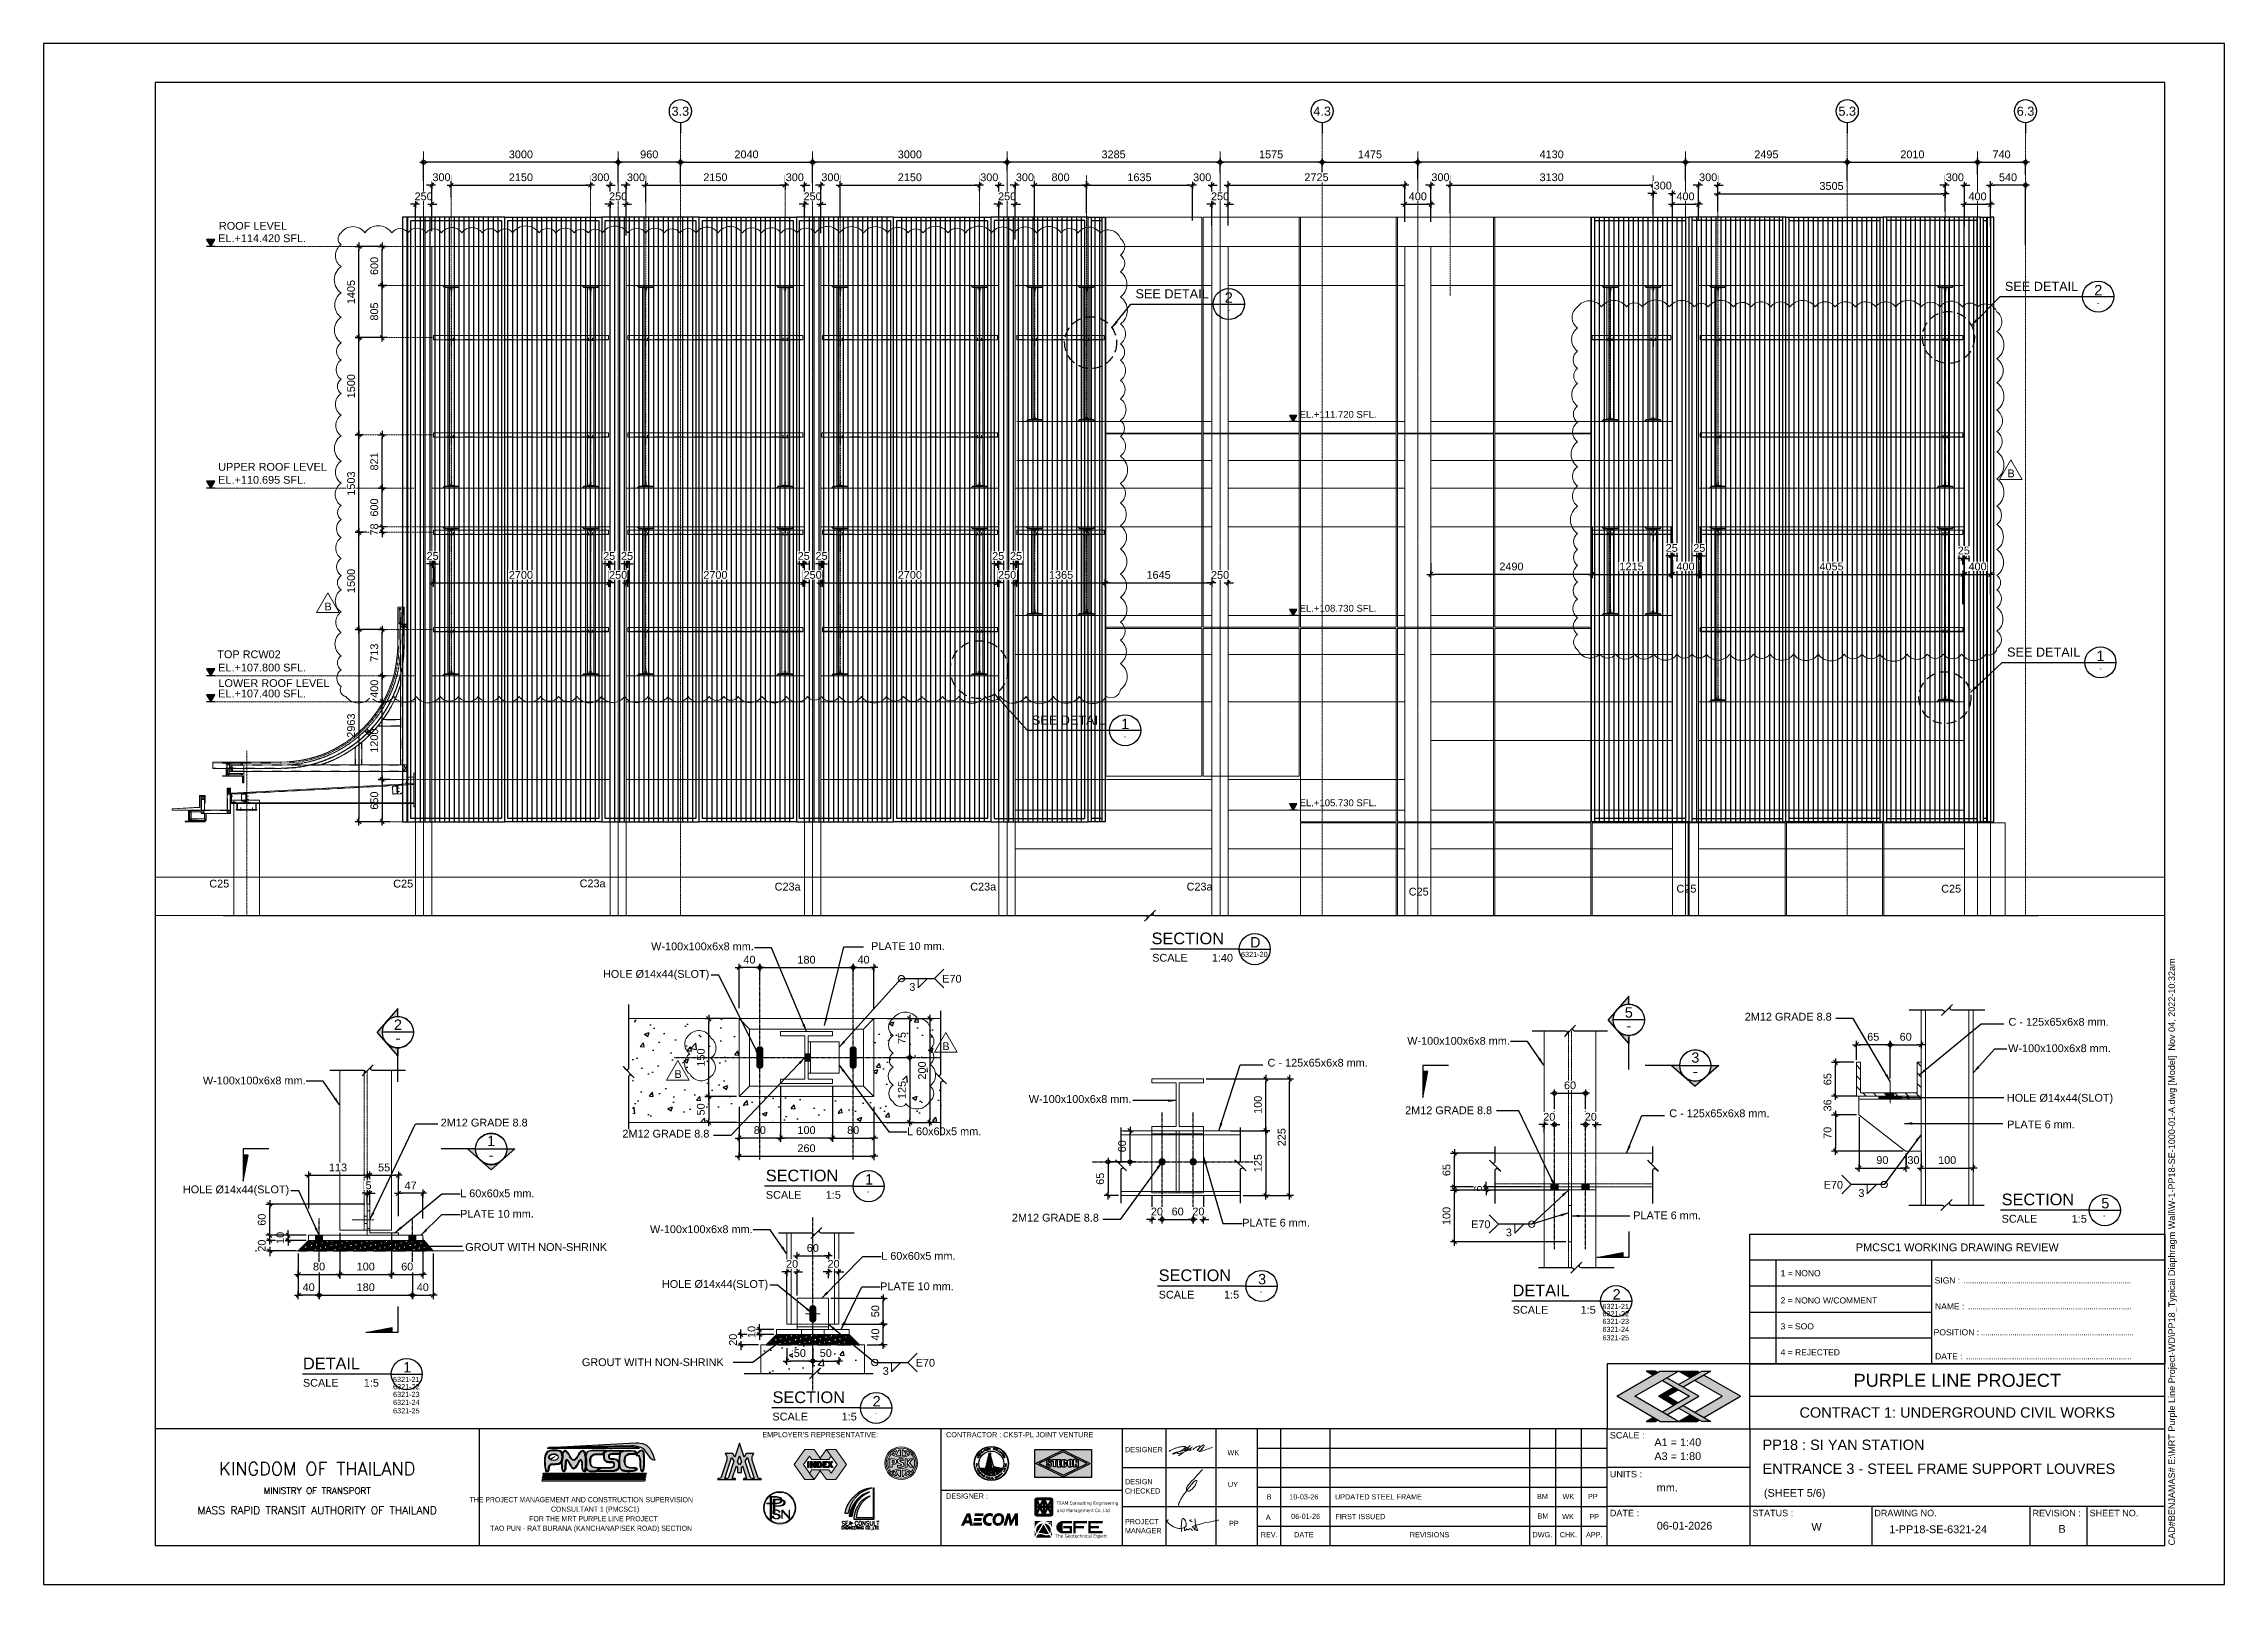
# Paper-space layout '4' of a CAD drawing. Header units: millimetres. Extents: x 0 to 841, y 0 to 594.
# The model-space entities are those that its viewports show. They can reach past a viewport. Long polylines and large blocks are cut down to what shows.
import ezdxf
from ezdxf.enums import TextEntityAlignment as Align

# ---------------------------------------------------------------- set-up
doc = ezdxf.new("R2010")
doc.units = ezdxf.units.MM
for name, pattern in [('Grid Line', [22.225, 12.7, -3.175, 3.175, -3.175]), ('HIDDEN', [0.375, 0.25, -0.125]), ('XKITLINE00', [0]), ('XKITLINE02', [4, 2, -2])]:
    doc.linetypes.add(name, pattern=pattern)
doc.layers.get('Defpoints').update_dxf_attribs({"color": 255})
doc.layers.add('000 - 0_HIDE_OBJ_FRAMING_DEF_SUB', color=1, linetype='Continuous', plot=False)
for name, color, linetype, lineweight in [('A-230-M_FLOOR', 2, 'Continuous', 25), ('Bolt', 7, 'Continuous', 0), ('Part', 2, 'Continuous', 0), ('S-230-A-FLOOR', 2, 'Continuous', 9), ('S-GRID', 1, 'Continuous', 9), ('Vertical Circulation', 7, 'Continuous', 9), ('Weld', 2, 'Continuous', 0), ('Z-030-M_GRID', 1, 'Continuous', 9), ('Z-230-A_LEVEL', 1, 'Continuous', 9)]:
    doc.layers.add(name, color=color, linetype=linetype, lineweight=lineweight)
for name, color, linetype in [('CVA-E2-P-OR00-TBKA1D$0$CVA-E2-P-OR00-TBKA1$0$CVA010-FRAME-LINE_2', 2, 'Continuous'), ('CVA-E2-P-OR00-TBKA1D$0$CVA-E2-P-OR00-TBKA1$0$CVA010-FRAME-LOGO', 7, 'Continuous'), ('CVA-E2-P-OR00-TBKA1D$0$CVA-E2-P-OR00-TBKA1$0$CVT010-FRAME-LINE_1', 1, 'Continuous'), ('CVA-E2-P-OR00-TBKA1D$0$CVA-E2-P-OR00-TBKA1$0$CVT010-FRAME-LINE_10', 10, 'Continuous'), ('CVA-E2-P-OR00-TBKA1D$0$CVA-E2-P-OR00-TBKA1$0$CVT010-FRAME-LINE_2', 2, 'Continuous'), ('CVA-E2-P-OR00-TBKA1D$0$CVA-E2-P-OR00-TBKA1$0$CVT010-FRAME-LINE_3', 3, 'Continuous'), ('CVA-E2-P-OR00-TBKA1D$0$CVA-E2-P-OR00-TBKA1$0$CVT010-FRAME-LINE_7', 7, 'Continuous'), ('CVA-E2-P-OR00-TBKA1D$0$CVA-E2-P-OR00-TBKA1$0$CVT010-FRAME-LOGO', 7, 'Continuous'), ('CVA-E2-P-OR00-TBKA1D$0$CVA-E2-P-OR00-TBKA1$0$CVT010-FRAME-TEXT_4', 4, 'Continuous'), ('CVA-E2-P-OR00-TBKA1D$0$CVA-E2-P-OR00-TBKA1$0$CVT010-FRAME-TEXT_8', 8, 'Continuous'), ('CVA-E2-P-OR00-TBKA1D$0$CVA-E2-P-OR00-TBKA1$0$PSTEXT', 1, 'Continuous'), ('CVA-E2-P-OR00-TBKA1D$0$CVA-E2-P-OR00-TBKA1$0$Xref-Title Block$0$7', 7, 'Continuous'), ('CVA010-FRAME-LINE_5', 5, 'Continuous'), ('CVA010-FRAME-TEXT_3', 3, 'Continuous'), ('CVA044__', 2, 'Continuous'), ('CVA071__', 7, 'Continuous'), ('CVT010-FRAME-LINE_2', 2, 'Continuous'), ('CVT010-FRAME-LINE_3', 3, 'Continuous'), ('CVT040_T', 3, 'Continuous'), ('DIM', 1, 'Continuous'), ('FRAME', 6, 'Continuous'), ('PSTEXT', 1, 'Continuous'), ('S-DIM', 7, 'Continuous'), ('signature', 170, 'Continuous'), ('Stan-Dim', 5, 'Continuous'), ('TEXT', 3, 'Continuous'), ('VPORT', 250, 'Continuous')]:
    doc.layers.add(name, color=color, linetype=linetype)
doc.styles.add('ANGSANA', font='angsana.shx', dxfattribs={"width": 0.9})
doc.styles.add('Arial', font='arial.ttf')
doc.styles.add('CKST2', font='romans.shx', dxfattribs={"width": 0.8, "height": 4})
doc.styles.add('CordiaSHX', font='cordia.shx', dxfattribs={"width": 0.85})
doc.styles.add('CVA-E2-P-OR00-TBKA1D$0$Arial', font='arial.ttf')
doc.styles.add('CVA-E2-P-OR00-TBKA1D$0$CVA-E2-P-OR00-TBKA1$0$A1-TITLE$0$ROMANT', font='romant.shx')
doc.styles.add('CVA-E2-P-OR00-TBKA1D$0$CVA-E2-P-OR00-TBKA1$0$Cordia2', font='cordia2.shx')
doc.styles.add('CVA-E2-P-OR00-TBKA1D$0$CVA-E2-P-OR00-TBKA1$0$TITLE1', font='tahoma.ttf')
doc.styles.add('RomanS', font='romans.shx', dxfattribs={"width": 0.8})
doc.styles.get("Standard").update_dxf_attribs({"font": 'romans.shx', "width": 0.75})
doc.styles.add('STYLE-STANDARD', font='SIMPLEX.SHX')
doc.dimstyles.new('Dim 40 - Cen', dxfattribs={"dimscale": 0.04, "dimtxt": 3, "dimasz": 1, "dimexe": 0, "dimexo": 1, "dimgap": 1.5, "dimtad": 1, "dimdec": 0, "dimlfac": 1000, "dimzin": 1, "dimdsep": 46, "dimtxsty": 'Arial', "dimblk": 'CEN1', "dimcen": 0.09, "dimclrd": 1, "dimclre": 49, "dimclrt": 3, "dimadec": 0, "dimazin": 0, "dimtfac": 1, "dimtdec": 0, "dimtix": 1, "dimtofl": 0, "dimtmove": 2, "dimatfit": 3, "dimfxl": 1, "dimtfill": 1, "dimtolj": 1, "dimtzin": 0, "dimarcsym": 1})
doc.dimstyles.new('Dim 40 - Cen-End', dxfattribs={"dimscale": 0.04, "dimtxt": 3, "dimasz": 1, "dimexe": 0, "dimexo": 1, "dimgap": 1.5, "dimtad": 1, "dimdec": 0, "dimlfac": 1000, "dimzin": 1, "dimdsep": 46, "dimtxsty": 'Arial', "dimblk1": 'CEN1', "dimblk2": 'END', "dimsah": 1, "dimcen": 0.09, "dimclrd": 1, "dimclre": 49, "dimclrt": 3, "dimadec": 0, "dimazin": 0, "dimtfac": 1, "dimtdec": 0, "dimtix": 1, "dimtofl": 0, "dimtmove": 2, "dimatfit": 3, "dimfxl": 1, "dimtfill": 1, "dimtolj": 1, "dimtzin": 0, "dimarcsym": 1})
doc.dimstyles.new('Dim 40 - End', dxfattribs={"dimscale": 0.04, "dimtxt": 3, "dimasz": 1, "dimexe": 0, "dimexo": 2.5, "dimgap": 1.5, "dimtad": 1, "dimdec": 0, "dimlfac": 1000, "dimzin": 1, "dimdsep": 46, "dimtxsty": 'Arial', "dimblk": 'END', "dimcen": 0.09, "dimclrd": 1, "dimclre": 49, "dimclrt": 3, "dimadec": 0, "dimazin": 0, "dimtfac": 1, "dimtdec": 0, "dimtix": 1, "dimtofl": 0, "dimtmove": 2, "dimatfit": 3, "dimfxl": 1, "dimtfill": 1, "dimtfillclr": 256, "dimtolj": 1, "dimtzin": 0, "dimarcsym": 0})
doc.dimstyles.new('Dim-10 - CEN', dxfattribs={"dimscale": 0.005, "dimtxt": 3, "dimasz": 1, "dimexe": 0, "dimexo": 1, "dimgap": 1.5, "dimtad": 1, "dimdec": 0, "dimlfac": 1000, "dimzin": 1, "dimdsep": 46, "dimtxsty": 'Arial', "dimblk": 'CEN', "dimcen": 0.09, "dimclrd": 1, "dimclre": 49, "dimclrt": 3, "dimadec": 0, "dimazin": 0, "dimtfac": 1, "dimtdec": 0, "dimtix": 1, "dimtofl": 0, "dimtmove": 2, "dimatfit": 3, "dimfxl": 1, "dimtfill": 1, "dimtolj": 1, "dimtzin": 0, "dimarcsym": 1})
doc.dimstyles.new('Dim-10 - cen-end', dxfattribs={"dimscale": 0.005, "dimtxt": 3, "dimasz": 1, "dimexe": 0, "dimexo": 1, "dimgap": 1.5, "dimtad": 1, "dimdec": 0, "dimlfac": 1000, "dimzin": 1, "dimdsep": 46, "dimtxsty": 'Arial', "dimblk1": 'CEN', "dimblk2": 'END', "dimsah": 1, "dimcen": 0.09, "dimclrd": 1, "dimclre": 49, "dimclrt": 3, "dimadec": 0, "dimazin": 0, "dimtfac": 1, "dimtdec": 0, "dimtix": 1, "dimtofl": 0, "dimtmove": 2, "dimatfit": 3, "dimfxl": 1, "dimtfill": 1, "dimtolj": 1, "dimtzin": 0, "dimarcsym": 1})
doc.dimstyles.new('Dim-10 - end', dxfattribs={"dimscale": 0.005, "dimtxt": 3, "dimasz": 1, "dimexe": 0, "dimexo": 1, "dimgap": 1.5, "dimtad": 1, "dimdec": 0, "dimlfac": 1000, "dimzin": 1, "dimdsep": 46, "dimtxsty": 'Arial', "dimblk": 'END', "dimcen": 0.09, "dimclrd": 1, "dimclre": 49, "dimclrt": 3, "dimadec": 0, "dimazin": 0, "dimtfac": 1, "dimtdec": 0, "dimtix": 1, "dimtofl": 0, "dimtmove": 2, "dimatfit": 3, "dimfxl": 1, "dimtfill": 1, "dimtolj": 1, "dimtzin": 0, "dimarcsym": 1})
doc.dimstyles.new('Dim-Cen', dxfattribs={"dimscale": 0.05, "dimtxt": 3, "dimasz": 1, "dimexe": 0, "dimexo": 1, "dimgap": 1.5, "dimtad": 1, "dimdec": 0, "dimlfac": 1000, "dimzin": 1, "dimdsep": 46, "dimtxsty": 'Arial', "dimblk": 'CEN1', "dimcen": 0.09, "dimclrd": 1, "dimclre": 49, "dimclrt": 3, "dimadec": 0, "dimazin": 0, "dimtfac": 1, "dimtdec": 0, "dimtix": 1, "dimtofl": 0, "dimtmove": 2, "dimatfit": 3, "dimfxl": 1, "dimtfill": 1, "dimtolj": 1, "dimtzin": 0, "dimarcsym": 1})
pattern_1 = [(45, (0, -24.561142), (-0.0176776695, 0.0176776695), [])]

psp = doc.layouts.new('4')

# ---------------------------------------------------------------- texts
at = {"layer": 'TEXT', "color": 4, "style": 'Arial'}
for p in [(421.07, 495.82), (756.36, 498.68), (757.19, 357.67), (381.12, 331.47)]:
    psp.add_text('SEE DETAIL', height=3.5, dxfattribs=at).set_placement(p)

msp = doc.modelspace()

# ---------------------------------------------------------------- texts
at = {"layer": 'CVA044__', "color": 3, "style": 'Arial'}
for s, p in [('ROOF LEVEL', (663579.9603, 1524568.2663)), ('UPPER ROOF LEVEL', (663579.9497, 1524564.55)), ('TOP RCW02', (663579.9362, 1524561.6595)), ('LOWER ROOF LEVEL', (663579.9532, 1524561.2148)), ('C25', (663579.8123, 1524558.123)), ('C25', (663582.6497, 1524558.123)), ('C23a', (663585.5248, 1524558.1263)), ('C23a', (663588.5336, 1524558.0765)), ('C23a', (663591.5503, 1524558.0765)), ('C23a', (663594.888, 1524558.0765)), ('C25', (663602.4447, 1524558.0448)), ('C25', (663606.5281, 1524558.0448)), ('C25', (663598.3147, 1524557.9994))]:
    msp.add_text(s, height=0.12, dxfattribs=at).set_placement(p)
at = {"layer": 'CVT010-FRAME-LINE_3', "color": 3, "style": 'Arial'}
for s, height, p in [('HOLE %%C14x44(SLOT) ', 0.015, (663536.0477, 1524591.8018)), ('E70', 0.015, (663536.7018, 1524591.7924)), ('3', 0.015, (663536.6384, 1524591.7767)), ('2M12 GRADE 8.8', 0.015, (663538.2492, 1524591.7193)), ('C - 125x65x6x8 mm.', 0.015, (663538.7578, 1524591.7094)), ('W-100x100x6x8 mm.', 0.015, (663537.5984, 1524591.6728)), ('W-100x100x6x8 mm.', 0.015, (663538.7572, 1524591.6585)), ('W-100x100x6x8 mm.', 0.015, (663535.2762, 1524591.5963)), ('W-100x100x6x8 mm.', 0.015, (663536.8687, 1524591.5606)), ('2M12 GRADE 8.8', 0.015, (663537.5944, 1524591.5389)), ('C - 125x65x6x8 mm.', 0.015, (663538.1037, 1524591.5331)), ('HOLE %%C14x44(SLOT) ', 0.015, (663538.7547, 1524591.563)), ('2M12 GRADE 8.8', 0.015, (663536.0851, 1524591.4939)), ('PLATE 6 mm.', 0.015, (663538.7553, 1524591.5117)), ('L 60x60x5 mm.', 0.015, (663535.7723, 1524591.3788)), ('E70', 0.015, (663538.4014, 1524591.3952)), ('3', 0.015, (663538.4684, 1524591.3795)), ('PLATE 10 mm.', 0.015, (663535.7723, 1524591.3394)), ('2M12 GRADE 8.8', 0.015, (663536.8362, 1524591.3319)), ('PLATE 6 mm.', 0.015, (663537.2803, 1524591.3222)), ('PLATE 6 mm.', 0.015, (663538.0342, 1524591.3364)), ('W-100x100x6x8 mm.', 0.015, (663536.1383, 1524591.3096)), ('GROUT WITH NON-SHRINK', 0.015, (663535.782, 1524591.2753)), ('L 60x60x5 mm.', 0.015, (663536.5842, 1524591.2582)), ('HOLE %%C14x44(SLOT) ', 0.015, (663536.1613, 1524591.2041)), ('6321-22', 0.01, (663537.9749, 1524591.1493)), ('6321-23', 0.01, (663537.9749, 1524591.1345)), ('6321-24', 0.01, (663537.9749, 1524591.119)), ('6321-25', 0.01, (663537.9749, 1524591.1029)), ('3', 0.015, (663536.5871, 1524591.0365)), ('E70', 0.015, (663536.6506, 1524591.0522)), ('6321-22', 0.01, (663535.6429, 1524591.0086)), ('6321-23', 0.01, (663535.6429, 1524590.9938)), ('6321-24', 0.01, (663535.6429, 1524590.9783)), ('6321-25', 0.01, (663535.6429, 1524590.9622))]:
    msp.add_text(s, height=height, dxfattribs=at).set_placement(p)
at = {"layer": 'S-230-A-FLOOR', "color": 5, "insert": (663579.5339, 1524560.7787), "char_height": 0.00035, "attachment_point": 5, "style": 'Arial', "bg_fill": 3, "box_fill_scale": 1.1, "bg_fill_color": 256, "bg_fill_true_color": 13158600, "bg_fill_transparency": 0}
msp.add_mtext('\\A1;IN ABEYANCE', dxfattribs=at)

# ---------------------------------------------------------------- blocks, each defined once
blk = doc.blocks.new('CVA-E2-P-OR00-TBKA1D$0$CVA-E2-P-OR00-TBKA1$0$AECOM')
at = {"layer": 'CVA-E2-P-OR00-TBKA1D$0$CVA-E2-P-OR00-TBKA1$0$CVA010-FRAME-LOGO', "extrusion": (0, 0, -1)}
h = blk.add_hatch(color=7, dxfattribs=at)
h.paths.add_polyline_path([(13.3, -3.7), (15.1, 4.3), (17.3, 4.3), (21.1, -3.7), (19.1, -3.7), (18.4, -2.1), (15.5, -2.1), (15.2, -3.7)])
h.paths.add_polyline_path([(15.9, -0.3), (16.5, 2.4), (17.7, -0.3)], flags=16)
at = {"layer": 'CVA-E2-P-OR00-TBKA1D$0$CVA-E2-P-OR00-TBKA1$0$CVA010-FRAME-LOGO'}
blk.add_hatch(color=7, dxfattribs=at).paths.add_polyline_path([(-12.8, -0.6), (-12.5, 1.3), (-7.6, 1.3), (-7.9, -0.6)])
h = blk.add_hatch(color=7, dxfattribs=at)
edge = h.paths.add_edge_path()
edge.add_line((-1.5, -3.5), (-1.2, -1.6))
edge.add_spline(control_points=[(-1.2, -1.6), (-1.7, -1.9), (-2.5, -1.9), (-2.9, -1.9), (-4.2, -1.9), (-5, -1), (-5, 0.2), (-4.9, 1.6), (-3.9, 2.6), (-2.5, 2.6), (-1.9, 2.6), (-1.3, 2.4), (-0.8, 1.9)], knot_values=[0, 0, 0, 0, 0.25, 0.25, 0.25, 0.5, 0.5, 0.5, 0.75, 0.75, 0.75, 1, 1, 1, 1], degree=3, periodic=0)
edge.add_line((-0.8, 1.9), (-0.4, 3.8))
edge.add_spline(control_points=[(-0.4, 3.8), (-1.2, 4.3), (-1.8, 4.5), (-2.7, 4.5), (-5, 4.5), (-6.9, 2.6), (-7, 0.2), (-7, -2.2), (-5.5, -3.8), (-3.3, -3.8), (-2.9, -3.8), (-2, -3.8), (-1.5, -3.5)], knot_values=[0, 0, 0, 0, 0.25, 0.25, 0.25, 0.5, 0.5, 0.5, 0.75, 0.75, 0.75, 1, 1, 1, 1], degree=3, periodic=0)
h = blk.add_hatch(color=7, dxfattribs=at)
edge = h.paths.add_edge_path()
edge.add_spline(control_points=[(6.8, 0.2), (7.1, 2.6), (5.7, 4.3), (3.6, 4.5)], knot_values=[0, 0, 0, 0, 1, 1, 1, 1], degree=3, periodic=0)
edge.add_spline(control_points=[(3.6, 4.5), (1.4, 4.6), (-0.5, 2.8), (-0.8, 0.4)], knot_values=[0, 0, 0, 0, 1, 1, 1, 1], degree=3, periodic=0)
edge.add_spline(control_points=[(-0.8, 0.4), (-1, -1.9), (0.3, -3.6), (2.4, -3.8)], knot_values=[0, 0, 0, 0, 1, 1, 1, 1], degree=3, periodic=0)
edge.add_spline(control_points=[(2.4, -3.8), (4.6, -3.9), (6.6, -2.2), (6.8, 0.2)], knot_values=[0, 0, 0, 0, 1, 1, 1, 1], degree=3, periodic=0)
edge = h.paths.add_edge_path(flags=16)
edge.add_spline(control_points=[(4.9, 0.1), (4.6, -1.4), (3.6, -2.2), (2.5, -2), (1.4, -1.8), (0.9, -0.7), (1.2, 0.6), (1.5, 2), (2.6, 2.9), (3.7, 2.7), (4.7, 2.5), (5.2, 1.4), (4.9, 0.1)], knot_values=[0, 0, 0, 0, 0.25, 0.25, 0.25, 0.5, 0.5, 0.5, 0.75, 0.75, 0.75, 1, 1, 1, 1], degree=3, periodic=0)
at = {"layer": 'CVA-E2-P-OR00-TBKA1D$0$CVA-E2-P-OR00-TBKA1$0$CVA010-FRAME-LOGO', "extrusion": (0, 0, -1)}
blk.add_hatch(color=7, dxfattribs=at).paths.add_polyline_path([(-15.7, -3.7), (-15.6, 4.3), (-13.7, 4.3), (-11.4, -0.2), (-10.5, 4.3), (-8.7, 4.3), (-6.2, -3.7), (-8.2, -3.7), (-9.6, 1), (-10.4, -3.7), (-11.4, -3.7), (-13.8, 1), (-13.7, -3.7)])
at = {"layer": 'CVA-E2-P-OR00-TBKA1D$0$CVA-E2-P-OR00-TBKA1$0$CVA010-FRAME-LOGO', "color": 7}
for points in [[(-12.4, 2.5), (-6.7, 2.5), (-12.1, 4.3), (-6.5, 4.3)], [(-13.3, -3.7), (-7.7, -3.7), (-13, -1.8), (-7.4, -1.8)]]:
    blk.add_solid(points, dxfattribs=at)
blk = doc.blocks.new('CVA-E2-P-OR00-TBKA1D$0$CVA-E2-P-OR00-TBKA1$0$A$C4CF5538A')
at = {"linetype": 'Continuous', "lineweight": 0}
h = blk.add_hatch(color=2, dxfattribs=at)
h.paths.add_polyline_path([(-7.19, 4.02, 0.414214), (-8.08, 3.13), (-8.08, -3.13, 0.414214), (-7.19, -4.02), (-0.89, -4.02, 0.414214), (0, -3.13), (0, 3.13, 0.414214), (-0.89, 4.02)])
h.paths.add_polyline_path([(-4.41, 2.22), (-4.41, 0.3), (-5.35, 0.3)], flags=16)
h.paths.add_polyline_path([(-3.45, 3.13), (-1.16, 3.13), (-2.29, 0.73)], flags=16)
h.paths.add_polyline_path([(-7.19, 2.32), (-6.24, 0.3), (-7.19, 0.3)], flags=16)
h.paths.add_polyline_path([(-3.67, 2.22), (-2.73, 0.3), (-3.67, 0.3)], flags=16)
h.paths.add_polyline_path([(-5.35, -0.3), (-4.41, -0.3), (-4.41, -2.22)], flags=16)
h.paths.add_polyline_path([(-6.24, -0.3), (-7.19, -2.32), (-7.19, -0.3)], flags=16)
h.paths.add_polyline_path([(-3.67, -0.3), (-2.73, -0.3), (-3.67, -2.22)], flags=16)
h.paths.add_polyline_path([(-5.79, -0.73), (-4.62, -3.13), (-6.92, -3.13)], flags=16)
h.paths.add_polyline_path([(-0.89, 2.32), (-0.89, 0.3), (-1.84, 0.3)], flags=16)
h.paths.add_polyline_path([(-1.84, -0.3), (-0.89, -0.3), (-0.89, -2.32)], flags=16)
h.paths.add_polyline_path([(-2.29, -0.73), (-1.16, -3.13), (-3.45, -3.13)], flags=16)
h.paths.add_polyline_path([(-4.62, 3.13), (-6.92, 3.13), (-5.79, 0.73)], flags=16)
at = {"color": 174, "linetype": 'Continuous', "lineweight": 0}
blk.add_lwpolyline([(-7.19, 4.02), (-0.89, 4.02, -0.414214), (0, 3.13), (0, -3.13, -0.414214), (-0.89, -4.02), (-7.19, -4.02, -0.414214), (-8.08, -3.13), (-8.08, 3.13, -0.414214)], format="xyb", close=True, dxfattribs=at)
for points in [[(-7.19, 0.3), (-6.24, 0.3), (-7.19, 2.32)], [(-5.79, 0.73), (-4.62, 3.13), (-6.92, 3.13)], [(-4.41, 2.22), (-5.35, 0.3), (-4.41, 0.3)], [(-3.67, 2.22), (-2.73, 0.3), (-3.67, 0.3)], [(-2.29, 0.73), (-3.45, 3.13), (-1.16, 3.13)], [(-0.89, 0.3), (-1.84, 0.3), (-0.89, 2.32)], [(-7.19, -0.3), (-6.24, -0.3), (-7.19, -2.32)], [(-5.79, -0.73), (-4.62, -3.13), (-6.92, -3.13)], [(-4.41, -2.22), (-5.35, -0.3), (-4.41, -0.3)], [(-3.67, -2.22), (-2.73, -0.3), (-3.67, -0.3)], [(-2.29, -0.73), (-3.45, -3.13), (-1.16, -3.13)], [(-0.89, -0.3), (-1.84, -0.3), (-0.89, -2.32)]]:
    blk.add_lwpolyline(points, close=True, dxfattribs=at)
at = {"layer": 'CVA-E2-P-OR00-TBKA1D$0$CVA-E2-P-OR00-TBKA1$0$CVA010-FRAME-LINE_2', "color": 2, "style": 'CVA-E2-P-OR00-TBKA1D$0$CVA-E2-P-OR00-TBKA1$0$TITLE1'}
for s, p in [('TEAM Consulting Engineering', (1.61, 0.94)), ('and Management Co.,Ltd.', (1.74, -2.3))]:
    blk.add_text(s, height=1.5, dxfattribs=at).set_placement(p)
blk = doc.blocks.new('CVA-E2-P-OR00-TBKA1D$0$CVA-E2-P-OR00-TBKA1$0$XREF BLOCK_RP$0$PLOT STAM')
at = {"layer": 'CVA-E2-P-OR00-TBKA1D$0$CVA-E2-P-OR00-TBKA1$0$CVA010-FRAME-LINE_2', "insert": (0, 0), "char_height": 2.5, "attachment_point": 1, "rotation": 90, "style": 'CVA-E2-P-OR00-TBKA1D$0$Arial'}
blk.add_mtext('CAD#BENJAMAS# E:\\\\MRT Purple Line Project-WD\\\\PP18_Typical Diaphragm Wall\\\\W-1-PP18-SE-1000-01-A.dwg [Model]  Nov 04, 2022-10:32am', dxfattribs=at)
blk = doc.blocks.new('CVA-E2-P-OR00-TBKA1D$0$CVA-E2-P-OR00-TBKA1$0$Maa')
at = {"layer": 'CVA-E2-P-OR00-TBKA1D$0$CVA-E2-P-OR00-TBKA1$0$PSTEXT'}
h = blk.add_hatch(color=184, dxfattribs=at)
h.paths.add_polyline_path([(-4.04, 0, -0.323021), (-3.85, 0.2), (-3.61, 0.2, 0.333691), (-3.31, 0.43), (-2.34, 3.57, 0.272453), (-2.61, 4.73), (-1.24, 4.73), (-0.83, 4.06), (0, 6.64), (0.83, 4.06), (1.24, 4.73), (2.61, 4.73, 0.27553), (2.34, 3.56), (3.32, 0.41, 0.448404), (3.73, 0.19, -0.474796), (4.04, 0), (0.67, 0, -0.266623), (0.82, 0.2), (1.31, 0.2), (0.57, 2.52), (0.34, 2.12), (0.34, 1.27), (0, 1.27), (-0.34, 1.27), (-0.34, 2.12), (-0.57, 2.52), (-1.31, 0.2), (-0.82, 0.2), (-0.67, 0)])
h.paths.add_polyline_path([(0, 4.33), (0.34, 3.25), (0, 2.68), (-0.34, 3.25)], flags=16)
h.paths.add_polyline_path([(1.47, 4), (2.65, 0.2), (2.31, 0.2, -0.288454), (2.02, 0.37), (1.06, 3.33)], flags=16)
h.paths.add_polyline_path([(-1.06, 3.33), (-1.99, 0.46, -0.36379), (-2.29, 0.2), (-2.65, 0.2), (-1.47, 4)], flags=16)
at = {"layer": 'CVA-E2-P-OR00-TBKA1D$0$CVA-E2-P-OR00-TBKA1$0$PSTEXT', "color": 254}
for points in [[(0, 6.64), (-0.83, 4.06), (-1.24, 4.73), (-2.61, 4.73, -0.27553), (-2.34, 3.56), (-3.32, 0.41, -0.323082), (-3.62, 0.2), (-3.85, 0.2, 0.323021), (-4.04, 0), (-0.67, 0, 0.266623), (-0.82, 0.2), (-1.31, 0.2), (-0.57, 2.52), (-0.34, 2.12), (-0.34, 1.27), (0, 1.27), (0.34, 1.27), (0.34, 2.12), (0.57, 2.52), (1.31, 0.2), (0.82, 0.2, 0.266623), (0.67, 0), (4.04, 0, 0.323021), (3.85, 0.2), (3.62, 0.2, -0.323082), (3.32, 0.41), (2.34, 3.56, -0.27553), (2.61, 4.73), (1.24, 4.73), (0.83, 4.06), (0, 6.64)], [(-1.06, 3.33), (-2.02, 0.37, -0.288454), (-2.31, 0.2), (-2.65, 0.2), (-1.47, 4), (-1.06, 3.33)], [(1.47, 4), (2.65, 0.2), (2.31, 0.2, -0.288454), (2.02, 0.37), (1.06, 3.33), (1.47, 4)]]:
    blk.add_lwpolyline(points, format="xyb", close=True, dxfattribs=at)
blk.add_lwpolyline([(0.34, 3.25), (0, 2.68), (-0.34, 3.25), (0, 4.33), (0.34, 3.25)], close=True, dxfattribs=at)
blk = doc.blocks.new('CVA-E2-P-OR00-TBKA1$0$A$C6A3C1ABC')
h = blk.add_hatch(color=251)
h.dxf.hatch_style = 1
h.paths.add_polyline_path([(-66.5, 66.4), (-66.5, 0), (66.5, 0), (66.5, 66.4)])
h.paths.add_polyline_path([(0, 64.5), (64, 33.2), (0, 1.9), (-64, 33.2)], flags=16)
h.paths.add_polyline_path([(-32.4, 38.9), (-32.6, 39.2), (-32.8, 39.4), (-33.6, 39.4), (-33.8, 39.2), (-34, 38.9), (-34, 37.5), (-33.9, 37.1), (-33.8, 37.1), (-32.4, 37.1)], flags=0)
h.paths.add_polyline_path([(-26.2, 42.4), (-14.8, 42.4), (-14.8, 38.6), (-17.8, 38.6), (-17.8, 25.4), (-23.2, 25.4), (-23.2, 38.6), (-26.2, 38.6)], flags=0)
h.paths.add_polyline_path([(-13.8, 42.4), (-4.9, 42.4), (-4.9, 35.7), (-5.1, 35.7), (-5.1, 28.9), (-4.6, 28.9), (-4.6, 25.4), (-13.8, 25.4)], flags=0)
h.paths.add_polyline_path([(8.9, 39.5), (8.9, 30.7), (8.9, 27.5), (5.3, 25.4), (-1.7, 25.4), (-3.5, 28.8), (-3.5, 40.2), (0.2, 42.4), (6.4, 42.4)], flags=0)
h.paths.add_polyline_path([(23.1, 27.2), (19.5, 25.4), (12.3, 25.4), (10.6, 28.8), (10.6, 40.2), (14.2, 42.4), (21.3, 42.4), (23.1, 38.8)], flags=0)
h.paths.add_polyline_path([(16, 38.6), (16, 29.2, 1), (17.7, 29.2), (17.7, 38.6)], flags=0)
h.paths.add_polyline_path([(31.8, 42.4), (31.8, 34.6), (36.5, 25.4), (36.5, 42.4)], flags=0)
h = blk.add_hatch(color=251)
h.dxf.hatch_style = 1
h.paths.add_polyline_path([(56.6, 33.2), (0, 60.9), (-56.6, 33.2), (0, 5.5)])
h.paths.add_polyline_path([(29.2, 25.4), (29.2, 32.7), (24.6, 42.4), (24.6, 25.4)], flags=16)
h.paths.add_polyline_path([(23.1, 27.2), (19.5, 25.4), (12.3, 25.4), (10.6, 28.8), (10.6, 40.2), (14.2, 42.4), (21.3, 42.4), (23.1, 38.8)], flags=16)
h.paths.add_polyline_path([(17.7, 29.2, -1), (16, 29.2), (16, 38.6, -1), (17.7, 38.6)], flags=0)
h.paths.add_polyline_path([(8.9, 27.5), (5.3, 25.4), (-1.7, 25.4), (-3.5, 28.8), (-3.5, 40.2), (0.2, 42.4), (6.4, 42.4), (8.9, 39.5), (8.9, 30.7)], flags=16)
h.paths.add_polyline_path([(-4.6, 28.9), (-4.6, 25.4), (-13.8, 25.4), (-13.8, 42.4), (-4.9, 42.4), (-4.9, 35.7), (-5.1, 35.7), (-5.1, 28.9)], flags=16)
h.paths.add_polyline_path([(-17.8, 25.4), (-23.2, 25.4), (-23.2, 38.6), (-26.2, 38.6), (-26.2, 42.4), (-14.8, 42.4), (-14.8, 38.6)], flags=16)
h.paths.add_polyline_path([(-33.9, 28.9), (-33.9, 28.7), (-33.7, 28.5), (-33.5, 28.3), (-32.6, 28.3), (-32.4, 28.4), (-32.3, 28.6), (-32.2, 28.9), (-32.2, 30.7), (-33.9, 31.6)], flags=16)
h = blk.add_hatch(color=251)
h.dxf.hatch_style = 1
h.paths.add_polyline_path([(17.7, 38.6, 1), (16, 38.6), (16, 29.2, 1), (17.7, 29.2)])
at = {"color": 1}
for p, q in [((0, 64.5), (-64, 33.2)), ((0, 60.9), (-56.6, 33.2)), ((0, 64.5), (64, 33.2)), ((0, 60.9), (56.6, 33.2)), ((0, 1.9), (-64, 33.2)), ((0, 5.5), (-56.6, 33.2)), ((-26.2, 42.4), (-14.8, 42.4)), ((-26.2, 42.4), (-26.2, 38.6)), ((-26.2, 38.6), (-23.2, 38.6)), ((-23.2, 38.6), (-23.2, 25.4)), ((-17.8, 25.4), (-23.2, 25.4)), ((-14.8, 38.6), (-17.8, 38.6)), ((-17.8, 38.6), (-17.8, 25.4)), ((-14.8, 42.4), (-14.8, 38.6)), ((-13.8, 42.4), (-4.9, 42.4)), ((-13.8, 42.4), (-13.8, 25.4)), ((-13.8, 25.4), (-4.6, 25.4)), ((-4.9, 38.6), (-8.4, 38.6)), ((-8.4, 38.6), (-8.4, 35.7)), ((-8.4, 35.7), (-5.1, 35.7)), ((-8.4, 32.3), (-8.4, 28.9)), ((-5.1, 32.3), (-8.4, 32.3)), ((-4.6, 28.9), (-8.4, 28.9)), ((-5.1, 35.7), (-5.1, 32.3)), ((-4.9, 42.4), (-4.9, 38.6)), ((-4.6, 25.4), (-4.6, 28.9)), ((-3.5, 37.8), (-3.4, 38.5)), ((-3.5, 29.8), (-3.5, 37.8)), ((-3.5, 29.8), (-3.4, 29)), ((-3.4, 38.5), (-3.1, 39.5)), ((-3.4, 29), (-3.1, 28)), ((-3.1, 39.5), (-2.7, 40.3)), ((-3.1, 28), (-2.7, 27.3)), ((-2.7, 40.3), (-2.3, 40.7)), ((-2.7, 27.3), (-2.3, 26.8)), ((-2.3, 40.7), (-1.7, 41.3)), ((-2.3, 26.8), (-1.7, 26.3)), ((-1.7, 41.3), (-1.1, 41.6)), ((-1.7, 26.3), (-1.1, 25.9)), ((-1.1, 41.6), (-0.3, 42)), ((-1.1, 25.9), (-0.3, 25.7)), ((-0.3, 42), (0.6, 42.3)), ((-0.3, 25.7), (0.6, 25.4)), ((0, 1.9), (64, 33.2)), ((0, 5.5), (56.6, 33.2)), ((0.6, 42.3), (1.7, 42.4)), ((0.6, 25.4), (1.7, 25.4)), ((1.7, 42.4), (3.6, 42.4)), ((1.7, 25.4), (3.6, 25.4)), ((1.9, 38.6), (1.9, 29.2)), ((3.6, 42.4), (5.2, 42.1)), ((3.6, 25.4), (5.2, 25.6)), ((3.7, 35), (3.7, 38.6)), ((8.9, 35), (3.7, 35)), ((8.9, 32.3), (3.7, 32.3)), ((3.7, 32.3), (3.7, 29.2)), ((5.2, 42.1), (6.4, 41.7)), ((5.2, 25.6), (6.4, 26)), ((6.4, 41.7), (7.7, 40.9)), ((6.4, 26), (7.7, 26.8)), ((7.7, 40.9), (8.2, 40.3)), ((7.7, 26.8), (8.2, 27.4)), ((8.2, 40.3), (8.4, 40)), ((8.2, 27.4), (8.4, 27.7)), ((8.4, 40), (8.6, 39.5)), ((8.4, 27.7), (8.6, 28.2)), ((8.6, 39.5), (8.8, 39)), ((8.6, 28.2), (8.8, 28.7)), ((8.8, 39), (8.9, 38.5)), ((8.8, 28.7), (8.9, 29.2)), ((8.9, 38.5), (8.9, 37.9)), ((8.9, 37.9), (8.9, 37)), ((8.9, 37), (8.9, 35)), ((8.9, 30.7), (8.9, 32.3)), ((8.9, 29.8), (8.9, 30.7)), ((8.9, 29.2), (8.9, 29.8)), ((10.6, 37.8), (10.7, 38.5)), ((10.6, 29.8), (10.6, 37.8)), ((10.6, 29.8), (10.7, 29)), ((10.7, 38.5), (11, 39.5)), ((10.7, 29), (11, 28)), ((11, 39.5), (11.3, 40.3)), ((11, 28), (11.3, 27.3)), ((11.3, 40.3), (11.7, 40.7)), ((11.3, 27.3), (11.7, 26.8)), ((11.7, 40.7), (12.3, 41.3)), ((11.7, 26.8), (12.3, 26.3)), ((12.3, 41.3), (13, 41.6)), ((12.3, 26.3), (13, 25.9)), ((13, 41.6), (13.7, 42)), ((13, 25.9), (13.7, 25.7)), ((13.7, 42), (14.7, 42.3)), ((13.7, 25.7), (14.7, 25.4)), ((14.7, 42.3), (15.7, 42.4)), ((14.7, 25.4), (15.7, 25.4)), ((15.7, 42.4), (17.9, 42.4)), ((15.7, 25.4), (17.9, 25.4)), ((16, 38.6), (16, 29.2)), ((17.7, 29.2), (17.7, 38.6)), ((17.7, 38.6), (17.7, 29.2)), ((19, 42.3), (17.9, 42.4)), ((19, 25.4), (17.9, 25.4)), ((20, 42), (19, 42.3)), ((20, 25.7), (19, 25.4)), ((20.7, 41.6), (20, 42)), ((20.7, 25.9), (20, 25.7)), ((21.3, 41.3), (20.7, 41.6)), ((21.3, 26.3), (20.7, 25.9)), ((22, 40.7), (21.3, 41.3)), ((22, 26.8), (21.3, 26.3)), ((22.4, 40.3), (22, 40.7)), ((22.4, 27.3), (22, 26.8)), ((22.7, 39.5), (22.4, 40.3)), ((22.7, 28), (22.4, 27.3)), ((23, 38.5), (22.7, 39.5)), ((23, 29), (22.7, 28)), ((23.1, 37.8), (23, 38.5)), ((23.1, 29.8), (23, 29)), ((23.1, 29.8), (23.1, 37.8)), ((24.6, 25.4), (24.6, 42.4)), ((29, 42.4), (24.6, 42.4)), ((24.6, 25.4), (29.2, 25.4)), ((29, 42.4), (31.8, 34.6)), ((29.2, 25.4), (29.2, 32.7)), ((29.2, 32.7), (31.8, 25.4)), ((36.5, 42.4), (31.8, 42.4)), ((31.8, 42.4), (31.8, 34.6)), ((31.8, 25.4), (36.5, 25.4)), ((36.5, 25.4), (36.5, 42.4))]:
    blk.add_line(p, q, dxfattribs=at)
at = {"color": 253}
blk.add_lwpolyline([(-66.5, 66.4), (66.5, 66.4), (66.5, 0), (-66.5, 0)], close=True, dxfattribs=at)
at = {"color": 1}
for points in [[(-35, 42.4), (-35.6, 42.2), (-36.4, 42), (-37.1, 41.6), (-37.8, 41.3), (-38.2, 40.8), (-38.5, 40.2), (-38.9, 39.4), (-39, 39.2), (-39, 36.3), (-38.8, 36), (-38.6, 35.5), (-38.1, 34.8), (-37.6, 34.3), (-37, 33.8), (-36.2, 33.5), (-35.2, 33), (-34.1, 32.3), (-33.7, 32), (-33.3, 31.8), (-32.8, 31.4), (-32.5, 31.2), (-32.3, 30.9), (-32.2, 30.7), (-32.2, 28.9), (-32.3, 28.6), (-32.4, 28.4), (-32.6, 28.3), (-33.5, 28.3), (-33.7, 28.5), (-33.9, 28.7), (-33.9, 28.9), (-33.9, 31.6), (-38.7, 31.6), (-38.7, 28.4), (-38.5, 27.6), (-38.1, 27.2), (-37.7, 26.7), (-37.1, 26.2), (-36.5, 25.9), (-35.9, 25.7), (-35.1, 25.4), (-34.4, 25.4), (-30.9, 25.4), (-30.4, 25.5), (-29.5, 25.8), (-28.8, 26.2), (-28.3, 26.5), (-27.6, 27.2), (-27.3, 27.8), (-27, 28.5), (-27, 31.2), (-27.2, 31.9), (-27.5, 32.7), (-27.9, 33.4), (-28.7, 34.1), (-29.7, 34.7), (-30.8, 35.3), (-31.9, 35.9), (-32.9, 36.4), (-33.4, 36.7), (-33.9, 37.1), (-34, 37.5), (-34, 38.9), (-33.8, 39.2), (-33.6, 39.4), (-32.8, 39.4), (-32.6, 39.2), (-32.4, 38.9), (-32.4, 37.1), (-27.4, 37.1), (-27.4, 39.2)], [(-35, 42.4), (-31.7, 42.4), (-31.2, 42.3), (-30.5, 42.1), (-29.7, 41.8), (-28.8, 41.2), (-28.2, 40.7), (-27.7, 40.2), (-27.4, 39.4), (-27.4, 39.2)]]:
    blk.add_lwpolyline(points, dxfattribs=at)
for centre, start, end in [((2.8, 38.6), 0, 180), ((2.8, 29.2), 180, 0), ((16.8, 38.6), 0, 180), ((16.8, 29.2), 180, 0)]:
    blk.add_arc(centre, 0.888, start, end, dxfattribs=at)
blk = doc.blocks.new('T-SEA')
at = {"layer": 'PSTEXT'}
for points in [[(9.48, 12.71), (9.68, 12.8), (9.9, 12.9), (10.14, 12.99), (10.42, 13.1), (10.75, 13.21), (11.14, 13.32), (11.59, 13.45), (12.12, 13.59), (11.79, 13.57), (11.48, 13.55), (11.2, 13.52), (10.94, 13.49), (10.71, 13.45), (10.5, 13.4), (10.3, 13.36), (10.12, 13.31), (9.94, 13.26), (9.78, 13.22), (9.62, 13.17), (9.47, 13.12), (9.32, 13.08), (9.18, 13.03), (9.04, 12.98), (8.9, 12.93), (8.77, 12.87), (8.63, 12.81), (8.5, 12.76), (8.37, 12.69), (8.24, 12.63), (8.11, 12.57), (7.98, 12.5), (7.86, 12.43), (7.74, 12.36), (7.63, 12.28), (7.52, 12.21), (7.41, 12.13), (7.3, 12.06), (7.19, 11.98), (7.08, 11.89), (6.97, 11.81), (6.86, 11.72), (6.75, 11.63), (6.63, 11.54), (6.52, 11.44), (6.4, 11.35), (6.28, 11.25), (6.16, 11.14), (6.04, 11.04), (5.91, 10.93), (5.79, 10.81), (5.66, 10.7), (5.54, 10.58), (5.42, 10.47), (5.3, 10.35), (5.18, 10.24), (5.07, 10.13), (4.97, 10.02), (4.87, 9.92), (4.77, 9.82), (4.68, 9.72), (4.59, 9.62), (4.51, 9.51), (4.42, 9.41), (4.34, 9.3), (4.26, 9.19), (4.17, 9.07), (4.09, 8.96), (4.01, 8.84), (3.93, 8.71), (3.85, 8.59), (3.77, 8.47), (3.69, 8.35), (3.61, 8.23), (3.54, 8.11), (3.46, 7.99), (3.39, 7.87), (3.32, 7.75), (3.25, 7.63), (3.18, 7.5), (3.11, 7.38), (3.05, 7.25), (2.98, 7.12), (2.92, 6.98), (2.86, 6.84), (2.81, 6.69), (2.75, 6.54), (2.69, 6.38), (2.63, 6.21), (2.57, 6.04), (2.51, 5.85), (2.45, 5.66), (2.38, 5.45), (2.32, 5.23), (2.26, 5.01), (2.21, 4.76), (2.15, 4.51), (3.35, 4.51), (3.35, 4.54), (3.38, 4.63), (3.41, 4.78), (3.46, 4.96), (3.51, 5.17), (3.57, 5.4), (3.63, 5.63), (3.7, 5.85), (3.76, 6.07), (3.82, 6.26), (3.89, 6.45), (3.95, 6.62), (4.01, 6.78), (4.07, 6.94), (4.13, 7.1), (4.2, 7.25), (4.26, 7.4), (4.33, 7.55), (4.39, 7.69), (4.46, 7.84), (4.53, 7.99), (4.6, 8.13), (4.68, 8.27), (4.75, 8.41), (4.83, 8.55), (4.91, 8.69), (5, 8.82), (5.09, 8.96), (5.18, 9.1), (5.29, 9.25), (5.4, 9.4), (5.53, 9.56), (5.66, 9.73), (5.81, 9.9), (5.96, 10.08), (6.12, 10.25), (6.29, 10.43), (6.46, 10.61), (6.63, 10.78), (6.8, 10.95), (6.97, 11.1), (7.13, 11.25), (7.3, 11.39), (7.46, 11.52), (7.62, 11.65), (7.78, 11.76), (7.95, 11.88), (8.11, 11.98), (8.27, 12.08), (8.43, 12.18), (8.59, 12.27), (8.76, 12.36), (8.93, 12.45), (9.11, 12.54), (9.29, 12.62)], [(9.22, 11.09), (9.46, 11.24), (9.73, 11.41), (10.04, 11.58), (10.4, 11.77), (10.81, 11.97), (11.3, 12.19), (11.02, 12.13), (10.75, 12.07), (10.49, 11.99), (10.23, 11.91), (9.98, 11.81), (9.75, 11.72), (9.52, 11.62), (9.31, 11.52), (9.11, 11.43), (8.92, 11.33), (8.74, 11.24), (8.57, 11.14), (8.41, 11.04), (8.25, 10.93), (8.08, 10.81), (7.92, 10.67), (7.75, 10.53), (7.57, 10.38), (7.4, 10.22), (7.23, 10.05), (7.06, 9.89), (6.9, 9.72), (6.74, 9.56), (6.6, 9.41), (6.47, 9.26), (6.35, 9.12), (6.24, 8.99), (6.13, 8.86), (6.04, 8.74), (5.94, 8.61), (5.85, 8.49), (5.76, 8.36), (5.67, 8.23), (5.58, 8.09), (5.49, 7.95), (5.4, 7.81), (5.31, 7.67), (5.21, 7.52), (5.12, 7.36), (5.03, 7.21), (4.94, 7.05), (4.84, 6.89), (4.75, 6.72), (4.67, 6.56), (4.58, 6.39), (4.5, 6.22), (4.42, 6.05), (4.35, 5.88), (4.28, 5.71), (4.21, 5.55), (4.15, 5.38), (4.1, 5.21), (4.05, 5.05), (4, 4.88), (3.96, 4.72), (3.92, 4.55), (3.89, 4.39), (3.86, 4.23), (3.83, 4.07), (3.81, 3.92), (3.79, 3.76), (3.78, 3.62), (3.78, 3.47), (3.78, 3.33), (4.76, 3.33), (4.77, 3.36), (4.77, 3.39), (4.78, 3.44), (4.79, 3.5), (4.8, 3.58), (4.81, 3.67), (4.83, 3.78), (4.85, 3.9), (4.88, 4.04), (4.91, 4.19), (4.94, 4.35), (4.98, 4.52), (5.02, 4.7), (5.07, 4.88), (5.12, 5.06), (5.17, 5.25), (5.22, 5.44), (5.28, 5.63), (5.35, 5.81), (5.41, 5.99), (5.48, 6.17), (5.54, 6.35), (5.61, 6.52), (5.67, 6.69), (5.74, 6.86), (5.81, 7.02), (5.87, 7.18), (5.94, 7.34), (6.02, 7.51), (6.1, 7.67), (6.19, 7.84), (6.29, 8.01), (6.4, 8.18), (6.51, 8.36), (6.64, 8.55), (6.77, 8.73), (6.91, 8.92), (7.06, 9.1), (7.21, 9.29), (7.37, 9.47), (7.53, 9.64), (7.7, 9.82), (7.87, 9.98), (8.05, 10.15), (8.23, 10.31), (8.41, 10.47), (8.6, 10.63), (8.8, 10.78), (9, 10.93)], [(7.74, 7.31), (7.84, 7.47), (7.94, 7.62), (8.05, 7.78), (8.15, 7.92), (8.26, 8.07), (8.36, 8.21), (8.47, 8.34), (8.57, 8.47), (8.68, 8.59), (8.78, 8.71), (8.88, 8.82), (8.99, 8.93), (9.1, 9.05), (9.22, 9.16), (9.34, 9.28), (9.48, 9.4), (9.63, 9.53), (9.8, 9.67), (9.99, 9.81), (10.21, 9.96), (10.46, 10.12), (10.75, 10.29), (11.07, 10.46), (11.45, 10.65), (11.2, 10.6), (10.97, 10.54), (10.75, 10.47), (10.55, 10.39), (10.35, 10.3), (10.15, 10.21), (9.97, 10.12), (9.79, 10.02), (9.61, 9.92), (9.44, 9.82), (9.28, 9.71), (9.12, 9.61), (8.97, 9.5), (8.82, 9.39), (8.67, 9.28), (8.53, 9.17), (8.4, 9.06), (8.27, 8.94), (8.14, 8.82), (8.02, 8.7), (7.91, 8.57), (7.79, 8.44), (7.68, 8.3), (7.57, 8.16), (7.47, 8.02), (7.36, 7.87), (7.26, 7.71), (7.16, 7.55), (7.06, 7.39), (6.97, 7.23), (6.87, 7.07), (6.78, 6.91), (6.69, 6.75), (6.6, 6.59), (6.51, 6.43), (6.42, 6.27), (6.34, 6.11), (6.26, 5.95), (6.19, 5.78), (6.12, 5.61), (6.05, 5.43), (5.99, 5.25), (5.93, 5.06), (5.87, 4.87), (5.82, 4.67), (5.77, 4.47), (5.72, 4.26), (5.67, 4.04), (5.61, 3.82), (5.57, 3.59), (5.52, 3.36), (5.48, 3.13), (5.44, 2.91), (5.41, 2.69), (5.39, 2.48), (5.38, 2.29), (12.92, 2.29), (12.92, 13.62), (12.52, 13.62), (12.52, 2.83), (6.35, 2.83), (6.37, 3.06), (6.39, 3.3), (6.42, 3.54), (6.46, 3.78), (6.49, 4.01), (6.54, 4.24), (6.58, 4.46), (6.63, 4.67), (6.68, 4.87), (6.73, 5.05), (6.78, 5.23), (6.84, 5.4), (6.9, 5.56), (6.96, 5.72), (7.02, 5.87), (7.09, 6.03), (7.16, 6.19), (7.23, 6.35), (7.31, 6.51), (7.39, 6.67), (7.47, 6.83), (7.56, 6.99), (7.65, 7.15)]]:
    blk.add_hatch(color=114, dxfattribs=at).paths.add_polyline_path(points)
at = {"layer": 'FRAME', "color": 2, "linetype": 'Continuous'}
blk.add_lwpolyline([(5.07, 0.88), (4.4, 0.6), (4.4, 1.15)], close=True, dxfattribs=at)
at = {"layer": 'PSTEXT', "color": 114}
for points in [[(12.12, 13.59), (11.79, 13.57), (11.48, 13.55), (11.2, 13.52), (10.94, 13.49), (10.71, 13.45), (10.5, 13.4), (10.3, 13.36), (10.12, 13.31), (9.94, 13.26), (9.78, 13.22), (9.62, 13.17), (9.47, 13.12), (9.32, 13.08), (9.18, 13.03), (9.04, 12.98), (8.9, 12.93), (8.77, 12.87), (8.63, 12.81), (8.5, 12.76), (8.37, 12.69), (8.24, 12.63), (8.11, 12.57), (7.98, 12.5), (7.86, 12.43), (7.74, 12.36), (7.63, 12.28), (7.52, 12.21), (7.41, 12.13), (7.3, 12.06), (7.19, 11.98), (7.08, 11.89), (6.97, 11.81), (6.86, 11.72), (6.75, 11.63), (6.63, 11.54), (6.52, 11.44), (6.4, 11.35), (6.28, 11.25), (6.16, 11.14), (6.04, 11.04), (5.91, 10.93), (5.79, 10.81), (5.66, 10.7), (5.54, 10.58), (5.42, 10.47), (5.3, 10.35), (5.18, 10.24), (5.07, 10.13), (4.97, 10.02), (4.87, 9.92), (4.77, 9.82), (4.68, 9.72), (4.59, 9.62), (4.51, 9.51), (4.42, 9.41), (4.34, 9.3), (4.26, 9.19), (4.17, 9.07), (4.09, 8.96), (4.01, 8.84), (3.93, 8.71), (3.85, 8.59), (3.77, 8.47), (3.69, 8.35), (3.61, 8.23), (3.54, 8.11), (3.46, 7.99), (3.39, 7.87), (3.32, 7.75), (3.25, 7.63), (3.18, 7.5), (3.11, 7.38), (3.05, 7.25), (2.98, 7.12), (2.92, 6.98), (2.86, 6.84), (2.81, 6.69), (2.75, 6.54), (2.69, 6.38), (2.63, 6.21), (2.57, 6.04), (2.51, 5.85), (2.45, 5.66), (2.38, 5.45), (2.32, 5.23), (2.26, 5.01), (2.21, 4.76), (2.15, 4.51)], [(12.12, 13.59), (11.59, 13.45), (11.14, 13.32), (10.75, 13.21), (10.42, 13.1), (10.14, 12.99), (9.9, 12.9), (9.68, 12.8), (9.48, 12.71), (9.29, 12.62), (9.11, 12.54), (8.93, 12.45), (8.76, 12.36), (8.59, 12.27), (8.43, 12.18), (8.27, 12.08), (8.11, 11.98), (7.95, 11.88), (7.78, 11.76), (7.62, 11.65), (7.46, 11.52), (7.3, 11.39), (7.13, 11.25), (6.97, 11.1), (6.8, 10.95), (6.63, 10.78), (6.46, 10.61), (6.29, 10.43), (6.12, 10.25), (5.96, 10.08), (5.81, 9.9), (5.66, 9.73), (5.53, 9.56), (5.4, 9.4), (5.29, 9.25), (5.18, 9.1), (5.09, 8.96), (5, 8.82), (4.91, 8.69), (4.83, 8.55), (4.75, 8.41), (4.68, 8.27), (4.6, 8.13), (4.53, 7.99), (4.46, 7.84), (4.39, 7.69), (4.33, 7.55), (4.26, 7.4), (4.2, 7.25), (4.13, 7.1), (4.07, 6.94), (4.01, 6.78), (3.95, 6.62), (3.89, 6.45), (3.82, 6.26), (3.76, 6.07), (3.7, 5.85), (3.63, 5.63), (3.57, 5.4), (3.51, 5.17), (3.46, 4.96), (3.41, 4.78), (3.38, 4.63), (3.35, 4.54), (3.35, 4.51)], [(11.3, 12.19), (11.02, 12.13), (10.75, 12.07), (10.49, 11.99), (10.23, 11.91), (9.98, 11.81), (9.75, 11.72), (9.52, 11.62), (9.31, 11.52), (9.11, 11.43), (8.92, 11.33), (8.74, 11.24), (8.57, 11.14), (8.41, 11.04), (8.25, 10.93), (8.08, 10.81), (7.92, 10.67), (7.75, 10.53), (7.57, 10.38), (7.4, 10.22), (7.23, 10.05), (7.06, 9.89), (6.9, 9.72), (6.74, 9.56), (6.6, 9.41), (6.47, 9.26), (6.35, 9.12), (6.24, 8.99), (6.13, 8.86), (6.04, 8.74), (5.94, 8.61), (5.85, 8.49), (5.76, 8.36), (5.67, 8.23), (5.58, 8.09), (5.49, 7.95), (5.4, 7.81), (5.31, 7.67), (5.21, 7.52), (5.12, 7.36), (5.03, 7.21), (4.94, 7.05), (4.84, 6.89), (4.75, 6.72), (4.67, 6.56), (4.58, 6.39), (4.5, 6.22), (4.42, 6.05), (4.35, 5.88), (4.28, 5.71), (4.21, 5.55), (4.15, 5.38), (4.1, 5.21), (4.05, 5.05), (4, 4.88), (3.96, 4.72), (3.92, 4.55), (3.89, 4.39), (3.86, 4.23), (3.83, 4.07), (3.81, 3.92), (3.79, 3.76), (3.78, 3.62), (3.78, 3.47), (3.78, 3.33)], [(11.3, 12.19), (10.81, 11.97), (10.4, 11.77), (10.04, 11.58), (9.73, 11.41), (9.46, 11.24), (9.22, 11.09), (9, 10.93), (8.8, 10.78), (8.6, 10.63), (8.41, 10.47), (8.23, 10.31), (8.05, 10.15), (7.87, 9.98), (7.7, 9.82), (7.53, 9.64), (7.37, 9.47), (7.21, 9.29), (7.06, 9.1), (6.91, 8.92), (6.77, 8.73), (6.64, 8.55), (6.51, 8.36), (6.4, 8.18), (6.29, 8.01), (6.19, 7.84), (6.1, 7.67), (6.02, 7.51), (5.94, 7.34), (5.87, 7.18), (5.81, 7.02), (5.74, 6.86), (5.67, 6.69), (5.61, 6.52), (5.54, 6.35), (5.48, 6.17), (5.41, 5.99), (5.35, 5.81), (5.28, 5.63), (5.22, 5.44), (5.17, 5.25), (5.12, 5.06), (5.07, 4.88), (5.02, 4.7), (4.98, 4.52), (4.94, 4.35), (4.91, 4.19), (4.88, 4.04), (4.85, 3.9), (4.83, 3.78), (4.81, 3.67), (4.8, 3.58), (4.79, 3.5), (4.78, 3.44), (4.77, 3.39), (4.77, 3.36), (4.76, 3.33)], [(5.38, 2.29), (12.92, 2.29), (12.92, 13.62), (12.52, 13.62), (12.52, 2.83), (6.35, 2.83)], [(11.45, 10.65), (11.2, 10.6), (10.97, 10.54), (10.75, 10.47), (10.55, 10.39), (10.35, 10.3), (10.15, 10.21), (9.97, 10.12), (9.79, 10.02), (9.61, 9.92), (9.44, 9.82), (9.28, 9.71), (9.12, 9.61), (8.97, 9.5), (8.82, 9.39), (8.67, 9.28), (8.53, 9.17), (8.4, 9.06), (8.27, 8.94), (8.14, 8.82), (8.02, 8.7), (7.91, 8.57), (7.79, 8.44), (7.68, 8.3), (7.57, 8.16), (7.47, 8.02), (7.36, 7.87), (7.26, 7.71), (7.16, 7.55), (7.06, 7.39), (6.97, 7.23), (6.87, 7.07), (6.78, 6.91), (6.69, 6.75), (6.6, 6.59), (6.51, 6.43), (6.42, 6.27), (6.34, 6.11), (6.26, 5.95), (6.19, 5.78), (6.12, 5.61), (6.05, 5.43), (5.99, 5.25), (5.93, 5.06), (5.87, 4.87), (5.82, 4.67), (5.77, 4.47), (5.72, 4.26), (5.67, 4.04), (5.61, 3.82), (5.57, 3.59), (5.52, 3.36), (5.48, 3.13), (5.44, 2.91), (5.41, 2.69), (5.39, 2.48), (5.38, 2.29)], [(11.45, 10.65), (11.07, 10.46), (10.75, 10.29), (10.46, 10.12), (10.21, 9.96), (9.99, 9.81), (9.8, 9.67), (9.63, 9.53), (9.48, 9.4), (9.34, 9.28), (9.22, 9.16), (9.1, 9.05), (8.99, 8.93), (8.88, 8.82), (8.78, 8.71), (8.68, 8.59), (8.57, 8.47), (8.47, 8.34), (8.36, 8.21), (8.26, 8.07), (8.15, 7.92), (8.05, 7.78), (7.94, 7.62), (7.84, 7.47), (7.74, 7.31), (7.65, 7.15), (7.56, 6.99), (7.47, 6.83), (7.39, 6.67), (7.31, 6.51), (7.23, 6.35), (7.16, 6.19), (7.09, 6.03), (7.02, 5.87), (6.96, 5.72), (6.9, 5.56), (6.84, 5.4), (6.78, 5.23), (6.73, 5.05), (6.68, 4.87), (6.63, 4.67), (6.58, 4.46), (6.54, 4.24), (6.49, 4.01), (6.46, 3.78), (6.42, 3.54), (6.39, 3.3), (6.37, 3.06), (6.35, 2.83)], [(2.15, 4.51), (3.35, 4.51)], [(3.78, 3.33), (4.76, 3.33)]]:
    blk.add_lwpolyline(points, dxfattribs=at)
at = {"layer": 'FRAME', "color": 2, "linetype": 'Continuous', "style": 'STYLE-STANDARD'}
blk.add_text('SEA CONSULT', height=1.5, dxfattribs=at).set_placement((7.86, 0.75), align=Align.MIDDLE)
at = {"layer": 'FRAME', "color": 2, "linetype": 'Continuous', "style": 'STYLE-STANDARD', "width": 0.95}
blk.add_text('ENGINEERING CO.,LTD.', height=1, dxfattribs=at).set_placement((7.86, -1.05), align=Align.MIDDLE)
blk = doc.blocks.new('index')
at = {"lineweight": 9}
for points in [[(259.59, 116.28), (263.51, 110.81), (266.89, 110.81), (265.21, 113.16), (262.98, 116.29), (265.21, 119.39), (266.09, 118.18), (269.48, 118.18), (269.16, 118.63), (266.9, 121.76), (263.49, 121.76)], [(269.17, 113.94), (271.43, 110.81), (274.81, 110.81), (278.74, 116.28), (274.83, 121.76), (271.42, 121.76), (273.12, 119.39), (275.35, 116.29), (273.11, 113.16), (272.24, 114.37), (268.85, 114.37), (269.16, 113.94)]]:
    blk.add_hatch(color=22, dxfattribs=at).paths.add_polyline_path(points)
h = blk.add_hatch(color=1, dxfattribs=at)
h.paths.add_polyline_path([(272.24, 118.18), (273.12, 119.39), (271.42, 121.76), (269.16, 118.63), (269.48, 118.18)])
h.paths.add_polyline_path([(266.89, 110.81), (269.16, 113.94), (268.85, 114.37), (266.08, 114.37), (265.21, 113.16)])
h = blk.add_hatch(color=22, dxfattribs=at)
h.paths.add_polyline_path([(271.72, 115.15), (272.47, 116.32), (271.77, 117.4), (272.38, 117.4), (272.78, 116.79), (273.17, 117.4), (273.78, 117.4), (273.08, 116.32), (273.84, 115.15), (273.23, 115.15), (272.78, 115.85), (272.32, 115.15)])
h.paths.add_polyline_path([(265.6, 115.14), (265.6, 117.4), (266.17, 117.39), (266.85, 116.13), (266.85, 117.39), (267.48, 117.39), (267.48, 115.15), (266.91, 115.15), (266.21, 116.35), (266.21, 115.14)])
h.paths.add_polyline_path([(267.85, 117.39), (267.85, 115.15), (268.9, 115.15, 0.130725), (269.44, 115.33, 0.120974), (269.67, 115.67, 0.060551), (269.72, 115.97, 0.035976), (269.72, 116.66, 0.134434), (269.51, 117.13, 0.139591), (269.22, 117.31, 0.052753), (268.97, 117.39)])
h.paths.add_polyline_path([(268.49, 115.62), (268.49, 116.91), (268.84, 116.91, -0.321398), (269.07, 116.66, -0.00987), (269.1, 116.44, -0.041261), (269.07, 115.91, -0.31003), (268.81, 115.62)], flags=16)
h.paths.add_polyline_path([(270.05, 115.15), (270.05, 117.4), (271.58, 117.4), (271.58, 116.92), (270.68, 116.92), (270.68, 116.51), (271.32, 116.51), (271.32, 116.06), (270.68, 116.06), (270.68, 115.63), (271.58, 115.63), (271.58, 115.15)])
h.paths.add_polyline_path([(264.52, 117.4), (264.52, 115.15), (265.12, 115.15), (265.12, 117.4)])
at = {"color": 1, "lineweight": 9}
blk.add_line((265.21, 113.16), (266.89, 110.81), dxfattribs=at)
blk.add_lwpolyline([(266.9, 121.76), (263.49, 121.76), (259.59, 116.28), (263.51, 110.81), (266.89, 110.81), (269.16, 113.94), (268.85, 114.37), (266.08, 114.37), (265.21, 113.16), (262.98, 116.29), (265.21, 119.39), (266.09, 118.18), (269.48, 118.18), (266.9, 121.76)], close=True, dxfattribs=at)
blk.add_lwpolyline([(271.42, 121.76), (274.83, 121.76), (278.74, 116.28), (274.81, 110.81), (271.43, 110.81), (269.17, 113.94), (268.85, 114.37), (272.24, 114.37), (273.11, 113.16), (275.35, 116.29), (273.12, 119.39)], dxfattribs=at)
at = {"color": 22, "lineweight": 9}
blk.add_lwpolyline([(269.48, 118.18), (272.24, 118.18), (273.12, 119.39), (271.42, 121.76), (271.42, 121.76), (269.16, 118.63)], dxfattribs=at)
for points in [[(264.52, 117.4), (264.52, 115.15), (265.12, 115.15), (265.12, 117.4), (264.52, 117.4)], [(265.6, 115.14), (265.6, 117.4), (266.17, 117.39), (266.85, 116.13), (266.85, 117.39), (267.48, 117.39), (267.48, 115.15), (266.91, 115.15), (266.21, 116.35), (266.21, 115.14), (265.6, 115.14)], [(270.05, 115.15), (270.05, 117.4), (271.58, 117.4), (271.58, 116.92), (270.68, 116.92), (270.68, 116.51), (271.32, 116.51), (271.32, 116.06), (270.68, 116.06), (270.68, 115.63), (271.58, 115.63), (271.58, 115.15), (270.05, 115.15)], [(272.78, 116.79), (272.38, 117.4), (271.77, 117.4), (272.47, 116.32), (271.72, 115.15), (272.32, 115.15), (272.32, 115.15), (272.78, 115.85), (273.23, 115.15), (273.23, 115.15), (273.84, 115.15), (273.08, 116.32), (273.78, 117.4), (273.17, 117.4), (272.78, 116.79)]]:
    blk.add_lwpolyline(points, close=True, dxfattribs=at)
for points in [[(267.85, 117.39), (267.85, 115.15), (268.9, 115.15, 0.130725), (269.44, 115.33, 0.120974), (269.67, 115.67, 0.060551), (269.72, 115.97, 0.035976), (269.72, 116.66, 0.134434), (269.51, 117.13, 0.139591), (269.22, 117.31, 0.052753), (268.97, 117.39), (267.85, 117.39)], [(268.49, 116.91), (268.49, 115.62), (268.81, 115.62, 0.31003), (269.07, 115.91, 0.041261), (269.1, 116.44, 0.00987), (269.07, 116.66, 0.321398), (268.84, 116.91), (268.49, 116.91)]]:
    blk.add_lwpolyline(points, format="xyb", close=True, dxfattribs=at)
blk = doc.blocks.new('ppsn')
at = {"lineweight": 9}
for points in [[(345.59, 88.39, -1.075988), (346.21, 99.23), (346.21, 98.97, 1.079823), (345.59, 88.64)], [(343.81, 95.39), (343.81, 96.53), (345.67, 96.53, -0.021796), (345.85, 96.52, 0.04898), (345.8, 96.67, 0.022818), (345.78, 96.73, 0.003988), (345.67, 96.73), (343.33, 96.73), (343.33, 95.39)], [(345.59, 88.64, 0.409462), (350.69, 93.83, 0.374578), (346.21, 98.97), (346.21, 99.23, -0.376388), (350.94, 93.83, -0.409681), (345.59, 88.39)]]:
    blk.add_hatch(color=1, dxfattribs=at).paths.add_polyline_path(points)
h = blk.add_hatch(color=1, dxfattribs=at)
h.paths.add_polyline_path([(341.16, 95.39), (341.16, 95.2), (342.32, 95.2), (342.32, 90), (342.75, 90), (342.75, 95.2), (343.33, 95.2), (343.81, 95.2), (344.58, 95.2, 0.054809), (345.1, 95.28, 0.03138), (345.71, 95.5, 0.111589), (346.11, 95.8, 0.17224), (346.3, 96.33, 0.170905), (346.06, 97, 0.151668), (345.32, 97.44, 0.070517), (344.53, 97.57), (342.32, 97.57), (342.32, 95.39)])
h.paths.add_polyline_path([(342.75, 95.39), (342.75, 97.38), (344.52, 97.38, -0.104755), (345.45, 97.06, -0.175633), (345.78, 96.73, -0.022818), (345.8, 96.67, -0.04898), (345.85, 96.52, -0.099565), (345.84, 96.21, -0.155914), (345.64, 95.85, -0.086131), (345.28, 95.55, -0.105759), (344.81, 95.41, -0.046184), (344.58, 95.39), (343.81, 95.39), (343.33, 95.39)], flags=16)
h.paths.add_polyline_path([(343.05, 90.99), (343.39, 90.99, 0.14748), (343.52, 90.56, 0.072318), (343.7, 90.39, 0.060533), (343.92, 90.26, 0.065078), (344.2, 90.19, 0.022836), (344.46, 90.17, 0.035858), (344.76, 90.24, 0.029826), (345.04, 90.36, 0.081902), (345.24, 90.53, 0.165259), (345.36, 90.77, 0.059335), (345.35, 91.03, 0.120589), (345.27, 91.19, 0.069071), (344.96, 91.38, 0.057056), (344.58, 91.49, 0.000473), (344.02, 91.61, -0.021757), (343.62, 91.73, -0.046144), (343.38, 91.86, -0.08211), (343.21, 92.05, -0.1381), (343.14, 92.38, -0.179492), (343.27, 92.71, -0.015991), (343.33, 92.77, -0.055139), (343.56, 92.93, -0.060384), (343.81, 93.04, -0.035605), (343.98, 93.08, -0.025486), (344.37, 93.11, -0.035993), (344.73, 93.07, -0.060058), (345.07, 92.97, -0.143559), (345.41, 92.73, -0.095585), (345.55, 92.53, -0.063996), (345.57, 92.42), (345.26, 92.42, 0.226369), (345.17, 92.72, 0.074454), (345.01, 92.85, 0.078612), (344.81, 92.94, 0.048532), (344.56, 93, 0.016934), (344.32, 93.01, 0.027814), (344.02, 93, 0.051192), (343.81, 92.94, 0.019087), (343.74, 92.91, 0.060056), (343.56, 92.74, 0.206622), (343.46, 92.27, 0.02572), (343.5, 92.2, 0.181838), (343.97, 91.87, 0.026724), (344.55, 91.76, -0.030873), (345.1, 91.61, -0.157712), (345.44, 91.41, -0.061483), (345.59, 91.18, -0.121038), (345.64, 90.85, -0.152403), (345.53, 90.53, -0.077183), (345.27, 90.31, -0.075283), (344.94, 90.17, -0.01752), (344.53, 90.11, -0.05267), (344.03, 90.14, -0.081916), (343.66, 90.24, -0.073628), (343.32, 90.47, -0.117497), (343.12, 90.73, -0.012349)])
h.paths.add_polyline_path([(346.2, 92.99), (346.2, 90.21), (346.31, 90.21), (346.31, 92.8), (348.78, 90.15), (348.78, 92.99), (348.64, 92.99), (348.64, 90.63), (346.48, 92.99)])
h = blk.add_hatch(color=1, dxfattribs=at)
h.paths.add_polyline_path([(343.33, 92.77, -0.055139), (343.56, 92.93, -0.060384), (343.81, 93.04), (343.81, 94.34), (345.47, 94.34, 0.041276), (346.06, 94.44, 0.079272), (346.65, 94.66, 0.075602), (347.09, 94.96, 0.105229), (347.29, 95.27, 0.057507), (347.35, 95.62, 0.124698), (347.27, 95.95, 0.095851), (347.08, 96.2, 0.086049), (346.76, 96.43, 0.090548), (346.26, 96.63, -0.058001), (346.3, 96.39, -0.085727), (346.42, 96.31, -0.105993), (346.75, 95.97, -0.118846), (346.86, 95.57, -0.058258), (346.79, 95.17, -0.092699), (346.56, 94.91, -0.024553), (346.31, 94.76, -0.034634), (345.95, 94.62, -0.034015), (345.47, 94.54), (343.81, 94.54), (343.81, 95.2), (343.33, 95.2)])
h.paths.add_polyline_path([(343.46, 92.27, 0.02572), (343.5, 92.2), (343.81, 92.2), (343.81, 92.94, 0.019087), (343.74, 92.91, 0.060056), (343.56, 92.74, 0.206622)])
at = {"color": 1, "lineweight": 9}
for points in [[(344.58, 95.2), (342.75, 95.2), (342.75, 90), (342.32, 90), (342.32, 95.2), (341.16, 95.2), (341.16, 95.39), (342.32, 95.39), (342.32, 97.57), (344.53, 97.57, -0.070517), (345.32, 97.44, -0.151668), (346.06, 97, -0.170905), (346.3, 96.33, -0.17224), (346.11, 95.8, -0.111589), (345.71, 95.5, -0.03138), (345.1, 95.28, -0.054809), (344.58, 95.2)], [(344.52, 97.38), (342.75, 97.38), (342.75, 95.39), (344.58, 95.39, 0.046184), (344.81, 95.41, 0.105759), (345.28, 95.55, 0.086131), (345.64, 95.85, 0.155914), (345.84, 96.21, 0.149273), (345.8, 96.67, 0.199249), (345.45, 97.06, 0.104755), (344.52, 97.38)], [(345.26, 92.42), (345.57, 92.42, 0.063996), (345.55, 92.53, 0.095585), (345.41, 92.73, 0.143559), (345.07, 92.97, 0.060058), (344.73, 93.07, 0.035993), (344.37, 93.11, 0.025486), (343.98, 93.08, 0.096196), (343.56, 92.93, 0.071193), (343.27, 92.71, 0.179492), (343.14, 92.38, 0.1381), (343.21, 92.05, 0.08211), (343.38, 91.86, 0.046144), (343.62, 91.73, 0.021757), (344.02, 91.61, -0.000473), (344.58, 91.49, -0.057056), (344.96, 91.38, -0.069071), (345.27, 91.19, -0.120589), (345.35, 91.03, -0.059335), (345.36, 90.77, -0.165259), (345.24, 90.53, -0.081902), (345.04, 90.36, -0.029826), (344.76, 90.24, -0.035858), (344.46, 90.17, -0.022836), (344.2, 90.19, -0.065078), (343.92, 90.26, -0.060533), (343.7, 90.39, -0.072318), (343.52, 90.56, -0.14748), (343.39, 90.99), (343.05, 90.99, 0.012349), (343.12, 90.73, 0.117497), (343.32, 90.47, 0.073628), (343.66, 90.24, 0.081916), (344.03, 90.14, 0.05267), (344.53, 90.11, 0.01752), (344.94, 90.17, 0.075283), (345.27, 90.31, 0.077183), (345.53, 90.53, 0.152403), (345.64, 90.85, 0.121038), (345.59, 91.18, 0.061483), (345.44, 91.41, 0.157712), (345.1, 91.61, 0.030873), (344.55, 91.76, -0.026724), (343.97, 91.87, -0.208533), (343.46, 92.27, -0.206622), (343.56, 92.74, -0.060056), (343.74, 92.91, -0.070347), (344.02, 93, -0.027814), (344.32, 93.01, -0.016934), (344.56, 93, -0.048532), (344.81, 92.94, -0.078612), (345.01, 92.85, -0.074454), (345.17, 92.72, -0.226369), (345.26, 92.42)]]:
    blk.add_lwpolyline(points, format="xyb", close=True, dxfattribs=at)
for points in [[(345.78, 96.73, 0.003988), (345.67, 96.73), (343.33, 96.73), (343.33, 95.39)], [(346.26, 96.63, -0.090548), (346.76, 96.43, -0.086049), (347.08, 96.2, -0.095851), (347.27, 95.95, -0.124698), (347.35, 95.62, -0.057507), (347.29, 95.27, -0.105229), (347.09, 94.96, -0.075602), (346.65, 94.66, -0.079272), (346.06, 94.44, -0.041276), (345.47, 94.34), (343.81, 94.34), (343.81, 93.04)], [(345.85, 96.52, 0.021796), (345.67, 96.53), (343.81, 96.53), (343.81, 95.39)], [(343.81, 95.2), (343.81, 94.54), (345.47, 94.54, 0.034015), (345.95, 94.62, 0.034634), (346.31, 94.76, 0.024553), (346.56, 94.91, 0.092699), (346.79, 95.17, 0.058258), (346.86, 95.57, 0.118846), (346.75, 95.97, 0.105993), (346.42, 96.31, 0.085727), (346.3, 96.39, 0.085727)]]:
    blk.add_lwpolyline(points, format="xyb", dxfattribs=at)
for points in [[(343.33, 95.2), (343.33, 92.77)], [(343.81, 92.94), (343.81, 92.2), (343.5, 92.2)]]:
    blk.add_lwpolyline(points, dxfattribs=at)
blk.add_lwpolyline([(346.2, 90.21), (346.31, 90.21), (346.31, 92.8), (348.78, 90.15), (348.78, 92.99), (348.64, 92.99), (348.64, 90.63), (346.48, 92.99), (346.2, 92.99), (346.2, 90.21)], close=True, dxfattribs=at)
for radius in [5.44, 5.19]:
    blk.add_circle((345.5, 93.83), radius, dxfattribs=at)
blk = doc.blocks.new('PSL')
at = {"lineweight": 9}
h = blk.add_hatch(color=22, dxfattribs=at)
h.paths.add_polyline_path([(301.1, 114.74, 1), (287.82, 114.74, 1)])
h.paths.add_polyline_path([(300.54, 114.74, 1), (288.39, 114.74, 1)], flags=16)
h.paths.add_polyline_path([(290.38, 111.13, -0.385093), (290.46, 118.44, 0.170143), (294.74, 117.12, 0.153071), (298.46, 118.45, -0.386416), (298.54, 111.12, 0.156929), (294.74, 112.5, 0.17392)], flags=0)
h.paths.add_polyline_path([(296.06, 113.07), (296.06, 116.48), (296.95, 116.48), (296.95, 115.04), (298.06, 116.5), (299.14, 116.5), (297.85, 114.91), (299.27, 113.06), (298.08, 113.06), (296.95, 114.68), (296.95, 113.07)], flags=0)
h.paths.add_polyline_path([(289.92, 116.49), (289.92, 113.07), (290.85, 113.07), (290.85, 114.27, -0.00729), (291.13, 114.28, 0.038537), (291.62, 114.32, 0.088579), (292.06, 114.45, 0.059661), (292.44, 114.78, 0.149791), (292.6, 115.29, 0.055963), (292.53, 115.82, 0.163937), (292.2, 116.23, 0.117643), (291.41, 116.49)], flags=0)
h.paths.add_polyline_path([(290.86, 114.91), (290.86, 115.85), (291.29, 115.85, -0.233306), (291.63, 115.64, -0.137504), (291.69, 115.27, -0.199693), (291.56, 115.03, -0.121145), (291.3, 114.91)], flags=0)
h.paths.add_polyline_path([(292.92, 115.4, 0.142971), (293.09, 114.95, 0.105779), (293.45, 114.66, 0.019421), (294.1, 114.41, -0.075996), (294.43, 114.23, -0.168309), (294.57, 114.06, -0.238586), (294.53, 113.83, -0.166915), (294.28, 113.68, -0.063046), (293.57, 113.69, -0.089912), (292.96, 113.89), (292.96, 113.16, 0.0697), (293.39, 113.06, 0.045644), (293.98, 113.02, 0.071944), (294.67, 113.1, 0.117197), (295.17, 113.33, 0.095646), (295.47, 113.74, 0.094542), (295.52, 114.26, 0.09512), (295.37, 114.66, 0.109157), (294.94, 114.99, 0.017267), (294.47, 115.16, -0.03889), (294, 115.38, -0.100515), (293.88, 115.49, -0.143768), (293.86, 115.57, -0.169134), (293.91, 115.75, -0.167786), (294.19, 115.87, -0.067756), (294.72, 115.87, -0.05137), (295.32, 115.74), (295.32, 116.41, 0.094858), (294.63, 116.53, 0.053123), (293.91, 116.49, 0.056261), (293.44, 116.33, 0.165938), (292.99, 115.89, 0.111389)], flags=0)
h.paths.add_polyline_path([(292.48, 111.65, 0.072402), (292.95, 110.32, 0.081665), (293.65, 109.35, 0.023059), (294.15, 109.3), (294.15, 111.98, 0.075309)], flags=0)
h.paths.add_polyline_path([(294.81, 109.3), (294.81, 111.98, -0.073012), (296.47, 111.66, -0.072828), (296.01, 110.32, -0.081254), (295.3, 109.35, -0.022754)], flags=0)
h.paths.add_polyline_path([(292.51, 117.96, 0.073973), (294.15, 117.64), (294.15, 120.18, 0.025211), (293.61, 120.12, 0.051414), (292.95, 119.15, 0.065192)], flags=0)
h.paths.add_polyline_path([(294.81, 117.65), (294.81, 120.18, -0.022754), (295.3, 120.12, -0.081254), (296.01, 119.15, -0.065601), (296.44, 117.95, -0.071719)], flags=0)
h.paths.add_polyline_path([(290.8, 110.7, 0.104268), (292.75, 109.57, -0.067682), (292.42, 110.15, -0.052695), (291.95, 111.43, 0.059893)], flags=0)
h.paths.add_polyline_path([(296.21, 109.58, 0.066342), (296.53, 110.15, 0.053264), (297, 111.44, -0.058379), (298.16, 110.73, -0.105021)], flags=0)
h.paths.add_polyline_path([(290.89, 118.85, 0.056652), (291.98, 118.18, -0.047475), (292.42, 119.33, -0.067682), (292.75, 119.91, 0.098861)], flags=0)
h.paths.add_polyline_path([(296.21, 119.9, -0.099526), (298.07, 118.82, -0.055229), (296.97, 118.16, 0.048023), (296.53, 119.33, 0.066342)], flags=0)
at = {"color": 22, "lineweight": 9}
for points in [[(290.46, 118.44, 0.385093), (290.38, 111.13, -0.17392), (294.74, 112.5, -0.156929), (298.54, 111.12, 0.386416), (298.46, 118.45, -0.153071), (294.74, 117.12, -0.170143), (290.46, 118.44, -0.170143)], [(289.92, 113.07), (289.92, 116.49), (291.41, 116.49, -0.117643), (292.2, 116.23, -0.163937), (292.53, 115.82, -0.055963), (292.6, 115.29, -0.149791), (292.44, 114.78, -0.059661), (292.06, 114.45, -0.088579), (291.62, 114.32, -0.038537), (291.13, 114.28, 0.00729), (290.85, 114.27), (290.85, 113.07), (289.92, 113.07)], [(290.86, 115.85), (290.86, 114.91), (291.3, 114.91, 0.121145), (291.56, 115.03, 0.199693), (291.69, 115.27, 0.137504), (291.63, 115.64, 0.233306), (291.29, 115.85), (290.86, 115.85)], [(292.42, 119.33, -0.067682), (292.75, 119.91, 0.098861), (290.89, 118.85, 0.056652), (291.98, 118.18, -0.047475), (292.42, 119.33)], [(294.15, 117.64), (294.15, 120.18, 0.025211), (293.61, 120.12, 0.051414), (292.95, 119.15, 0.065192), (292.51, 117.96, 0.073973), (294.15, 117.64)], [(292.96, 113.89), (292.96, 113.16, 0.0697), (293.39, 113.06, 0.045644), (293.98, 113.02, 0.071944), (294.67, 113.1, 0.117197), (295.17, 113.33, 0.095646), (295.47, 113.74, 0.094542), (295.52, 114.26, 0.09512), (295.37, 114.66, 0.109157), (294.94, 114.99, 0.017267), (294.47, 115.16, -0.03889), (294, 115.38, -0.100515), (293.88, 115.49, -0.143768), (293.86, 115.57, -0.169134), (293.91, 115.75, -0.167786), (294.19, 115.87, -0.067756), (294.72, 115.87, -0.05137), (295.32, 115.74), (295.32, 116.41, 0.094858), (294.63, 116.53, 0.053123), (293.91, 116.49, 0.056261), (293.44, 116.33, 0.165938), (292.99, 115.89, 0.111389), (292.92, 115.4, 0.142971), (293.09, 114.95, 0.105779), (293.45, 114.66, 0.019421), (294.1, 114.41, -0.075996), (294.43, 114.23, -0.168309), (294.57, 114.06, -0.238586), (294.53, 113.83, -0.166915), (294.28, 113.68, -0.063046), (293.57, 113.69, -0.089912), (292.96, 113.89)], [(295.3, 120.12, 0.022754), (294.81, 120.18), (294.81, 117.65, 0.071719), (296.44, 117.95, 0.065601), (296.01, 119.15, 0.081254), (295.3, 120.12, 0.081254)], [(296.21, 119.9, -0.099526), (298.07, 118.82, -0.055229), (296.97, 118.16, 0.048023), (296.53, 119.33, 0.066342), (296.21, 119.9)], [(292.75, 109.57, -0.104268), (290.8, 110.7, -0.059893), (291.95, 111.43, 0.052695), (292.42, 110.15, 0.067682), (292.75, 109.57, 0.067682)], [(293.65, 109.35, 0.023059), (294.15, 109.3), (294.15, 111.98, 0.075309), (292.48, 111.65, 0.072402), (292.95, 110.32, 0.081665), (293.65, 109.35, 0.081665)], [(295.3, 109.35, -0.022754), (294.81, 109.3), (294.81, 111.98, -0.073012), (296.47, 111.66, -0.072828), (296.01, 110.32, -0.081254), (295.3, 109.35, -0.081254)], [(296.21, 109.58, 0.105021), (298.16, 110.73, 0.058379), (297, 111.44, -0.053264), (296.53, 110.15, -0.066342), (296.21, 109.58, -0.066342)]]:
    blk.add_lwpolyline(points, format="xyb", close=True, dxfattribs=at)
blk.add_lwpolyline([(296.95, 113.07), (296.95, 114.68), (298.08, 113.06), (299.27, 113.06), (297.85, 114.91), (299.14, 116.5), (298.06, 116.5), (296.95, 115.04), (296.95, 116.48), (296.06, 116.48), (296.06, 113.07), (296.95, 113.07)], dxfattribs=at)
for radius in [6.64, 6.08]:
    blk.add_circle((294.46, 114.74), radius, dxfattribs=at)
blk = doc.blocks.new('A$C4858ef9b')
at = {"color": 1, "lineweight": 0}
for points in [[(-10.2, 20.6), (-10.2, 20.7), (-10.2, 20.8), (-10.2, 20.8), (-10.3, 20.9), (-10.3, 20.9), (-10.4, 20.9), (-10.5, 20.8), (-10.5, 20.8), (-10.4, 20.7), (-10.4, 20.6), (-10.3, 20.6), (-10.2, 20.6)], [(-10.1, 21.9), (-10.2, 21.9), (-10.2, 22), (-10.3, 22.1), (-10.3, 22.2), (-10.2, 22.3), (-10.2, 22.3), (-10.1, 22.4), (-10.1, 22.4), (-10, 22.5), (-9.9, 22.5), (-9.8, 22.4), (-10.1, 21.9)], [(-9.3, 23.2), (-9.3, 23.3), (-9.3, 23.3), (-9.3, 23.4), (-9.4, 23.4), (-9.5, 23.4), (-9.5, 23.3), (-9.5, 23.3), (-9.5, 23.2), (-9.5, 23.2), (-9.4, 23.2), (-9.4, 23.2), (-9.3, 23.2)], [(-9.3, 22.4), (-9.2, 22.5), (-9.2, 22.6), (-9.2, 22.6), (-9.2, 22.7), (-9.3, 22.7), (-9.4, 22.7), (-9.4, 22.6), (-9.5, 22.6), (-9.5, 22.5), (-9.4, 22.5), (-9.3, 22.4), (-9.3, 22.4)], [(-9, 21.7), (-8.9, 21.7), (-8.9, 21.8), (-8.9, 21.8), (-8.9, 21.9), (-9, 21.9), (-9.1, 21.9), (-9.2, 21.9), (-9.2, 21.8), (-9.2, 21.7), (-9.1, 21.7), (-9, 21.6), (-9, 21.7)], [(-8.7, 22.6), (-8.7, 22.7), (-8.6, 22.8), (-8.7, 22.8), (-8.7, 22.9), (-8.8, 22.9), (-8.8, 22.9), (-8.9, 22.9), (-8.9, 22.8), (-8.9, 22.7), (-8.9, 22.6), (-8.8, 22.6), (-8.7, 22.6)], [(-8.6, 23.4), (-8.5, 23.4), (-8.5, 23.5), (-8.5, 23.6), (-8.5, 23.6), (-8.6, 23.7), (-8.6, 23.6), (-8.7, 23.6), (-8.7, 23.5), (-8.7, 23.5), (-8.7, 23.4), (-8.6, 23.4), (-8.6, 23.4)], [(-7.6, 24.6), (-7.6, 24.5), (-7.5, 24.5), (-7.5, 24.5), (-7.4, 24.5), (-7.4, 24.6), (-7.3, 24.6), (-7.4, 24.7), (-7.4, 24.7), (-7.5, 24.8), (-7.6, 24.7), (-7.6, 24.7), (-7.6, 24.6)], [(-6.4, 24.4), (-6.3, 24.5), (-6.3, 24.5), (-6.3, 24.6), (-6.3, 24.7), (-6.4, 24.7), (-6.5, 24.7), (-6.5, 24.7), (-6.6, 24.6), (-6.6, 24.6), (-6.5, 24.5), (-6.5, 24.5), (-6.4, 24.4)], [(-3.8, 25.8), (-3.7, 25.8), (-3.7, 25.8), (-3.7, 25.9), (-3.7, 26), (-3.7, 26), (-3.8, 26.1), (-3.8, 26.1), (-3.9, 26), (-3.9, 26), (-3.9, 25.9), (-3.9, 25.8), (-3.8, 25.8)], [(-3.7, 26.8), (-3.7, 26.7), (-3.6, 26.6), (-3.6, 26.6), (-3.5, 26.6), (-3.4, 26.6), (-3.4, 26.7), (-3.4, 26.8), (-3.4, 26.8), (-3.5, 26.9), (-3.6, 26.9), (-3.6, 26.8), (-3.7, 26.8)], [(-1.6, 27.2), (-1.6, 27.1), (-1.6, 27), (-1.6, 27), (-1.5, 27), (-1.4, 27), (-1.4, 27), (-1.3, 27.1), (-1.4, 27.2), (-1.4, 27.2), (-1.5, 27.3), (-1.6, 27.2), (-1.6, 27.2)], [(0.8, 26.7), (0.8, 26.7), (0.8, 26.6), (0.9, 26.5), (0.9, 26.5), (1, 26.5), (1.1, 26.6), (1.1, 26.6), (1.1, 26.7), (1.1, 26.7), (1, 26.8), (0.9, 26.8), (0.8, 26.7)], [(1.3, 27.2), (1.4, 27.2), (1.5, 27.2), (1.5, 27.3), (1.6, 27.3), (1.6, 27.4), (1.5, 27.5), (1.5, 27.5), (1.4, 27.5), (1.3, 27.4), (1.3, 27.4), (1.3, 27.3), (1.3, 27.2)], [(2.8, 26.9), (2.9, 26.9), (2.9, 26.9), (3, 27), (3, 27.1), (3, 27.1), (2.9, 27.2), (2.8, 27.2), (2.8, 27.1), (2.8, 27.1), (2.8, 27), (2.8, 27), (2.8, 26.9)], [(3.4, 25.8), (3.4, 25.8), (3.5, 25.8), (3.6, 25.8), (3.6, 25.9), (3.6, 25.9), (3.6, 26), (3.6, 26.1), (3.5, 26.1), (3.4, 26), (3.4, 26), (3.3, 25.9), (3.4, 25.8)], [(5.6, 25), (5.6, 24.9), (5.7, 24.9), (5.7, 24.9), (5.8, 24.9), (5.8, 25), (5.8, 25.1), (5.8, 25.1), (5.7, 25.2), (5.6, 25.1), (5.6, 25.1), (5.6, 25), (5.6, 25)], [(6.4, 24.3), (6.4, 24.2), (6.5, 24.2), (6.6, 24.2), (6.6, 24.2), (6.7, 24.3), (6.7, 24.3), (6.6, 24.4), (6.6, 24.5), (6.5, 24.5), (6.4, 24.4), (6.4, 24.3), (6.4, 24.3)], [(6.8, 23.8), (6.9, 23.8), (6.9, 23.7), (7, 23.7), (7.1, 23.8), (7.1, 23.8), (7.1, 23.9), (7.1, 24), (7, 24), (6.9, 24), (6.9, 24), (6.8, 23.9), (6.8, 23.8)], [(7.8, 23.1), (7.7, 23.1), (7.6, 23), (7.6, 22.9), (7.7, 22.9), (7.7, 22.8), (7.8, 22.8), (7.9, 22.8), (7.9, 22.9), (7.9, 22.9), (7.9, 23), (7.8, 23.1), (7.8, 23.1)], [(7.9, 21.3), (7.9, 21.2), (8, 21.1), (8, 21.1), (8.1, 21.1), (8.2, 21.2), (8.2, 21.3), (8.2, 21.3), (8.1, 21.4), (8, 21.4), (8, 21.4), (7.9, 21.3), (7.9, 21.3)], [(8.2, 22.1), (8.2, 22), (8.3, 22), (8.3, 22), (8.4, 22), (8.5, 22), (8.5, 22.1), (8.5, 22.2), (8.4, 22.2), (8.4, 22.2), (8.3, 22.2), (8.2, 22.2), (8.2, 22.1)]]:
    blk.add_lwpolyline(points, close=True, dxfattribs=at)
for points in [[(-10.3, 20.9), (-9.5, 20.5), (-9.3, 21), (-9.3, 21.1), (-10.1, 21.5)], [(-8.9, 21.9), (-9.3, 22.1), (-9.7, 21.6), (-9.7, 21.6), (-9.8, 21.8), (-9.8, 21.8), (-9.8, 22), (-9.8, 22.1), (-9.8, 22.1), (-9.7, 22.2), (-9.7, 22.2), (-9.6, 22.2), (-9.5, 22.2)], [(-9.4, 23.2), (-9.2, 23.3), (-9.1, 23.4), (-9.1, 23.5), (-9.1, 23.6), (-9.2, 23.8), (-9.3, 23.8)], [(-9.3, 22.7), (-8.6, 22.2), (-8.2, 22.6), (-8.3, 22.7), (-9, 23.3)], [(-8.9, 22.6), (-8.8, 22.6), (-8.7, 22.6), (-8.6, 22.6), (-8.6, 22.8), (-8.5, 22.8), (-8.5, 22.9), (-8.6, 23), (-8.6, 23.2)], [(-8.5, 23.6), (-7.9, 23), (-8.4, 23.8), (-8.4, 23.9), (-8.4, 24), (-8.3, 24), (-8.2, 24.1), (-8.1, 24), (-7.5, 23.5)], [(-7.6, 24.7), (-7.5, 24.8), (-7.5, 24.8), (-7.4, 24.8), (-7.3, 24.8), (-7.2, 24.7), (-7.2, 24.6), (-7.2, 24.4), (-7.2, 24.4), (-7.2, 24.3), (-7, 24), (-6.6, 24.2), (-6.6, 24.3), (-7.1, 24.9), (-7.2, 24.9), (-7.3, 24.9), (-7.3, 25.1), (-7.3, 25.2), (-7.4, 25.3)], [(-5.7, 24.9), (-5.9, 25.3), (-5.9, 25.4), (-5.9, 25.5), (-5.8, 25.6), (-6, 25.6), (-6, 25.6), (-6, 25.7), (-6, 25.8), (-5.9, 25.8), (-5.9, 25.9), (-5.8, 26), (-5.7, 26), (-5.6, 26), (-5.5, 26), (-5.5, 25.9), (-5.4, 25.9), (-5.1, 25.2)], [(-5.2, 26), (-5.3, 26.1), (-5.3, 26.1), (-5.2, 26.2), (-5.1, 26.3), (-5, 26.3), (-4.9, 26.3), (-4.8, 26.3), (-4.7, 26.3), (-4.7, 26.2), (-4.4, 25.5)], [(-3.7, 26), (-3.8, 26.4), (-4.4, 26.2), (-4.4, 26.3), (-4.4, 26.4), (-4.4, 26.5), (-4.3, 26.6), (-4.2, 26.7), (-4.1, 26.7), (-4.1, 26.7), (-4, 26.7), (-3.9, 26.7), (-3.9, 26.6)], [(-3.6, 26.9), (-3.5, 26.9), (-3.5, 26.9), (-3.4, 26.9), (-3.3, 26.8), (-3.3, 26.7), (-3.3, 26.6), (-3.4, 26.5), (-3.4, 26.4), (-3.4, 26.3), (-3.3, 25.9), (-2.9, 26), (-2.9, 26.1), (-3.1, 26.9), (-3.1, 26.9), (-3.2, 27), (-3.2, 27.1), (-3.2, 27.2), (-3.2, 27.3)], [(-3.4, 27.5), (-3.5, 27.9)], [(-2.7, 26.8), (-2.7, 26.9), (-2.6, 27), (-2.6, 27.1), (-2.5, 27.1), (-2.4, 27.1), (-2.2, 27.1), (-2.1, 27.1), (-2.1, 27), (-2.1, 26.9), (-2, 26.2)], [(-1.3, 27.1), (-1.3, 26.3), (-1.8, 26.7)], [(1.1, 26.7), (1.3, 26.1), (1.4, 26.8), (1.4, 26.9), (1.4, 27), (1.3, 27.1), (1.2, 27.1), (1.1, 27.1), (1, 27.1), (0.9, 27.1), (0.8, 27), (0.8, 27)], [(1.6, 26.8), (1.6, 26.9), (1.7, 26.9), (1.8, 27), (1.8, 27), (1.9, 27), (2, 27), (2.1, 26.9), (2.1, 26.9), (2.2, 26.8), (2.2, 26.8), (2.2, 26.7), (2.1, 26)], [(2.2, 25.9), (2.4, 26.3), (2.4, 26.4), (2.5, 26.4), (2.6, 26.5), (2.4, 26.6), (2.5, 26.6), (2.6, 26.7), (2.7, 26.7), (2.7, 26.7), (2.8, 26.7), (2.9, 26.7), (3, 26.6), (3, 26.6), (3.1, 26.5), (3.1, 26.4), (3.1, 26.3), (2.8, 25.7)], [(2.8, 27), (2.9, 26.8), (3.1, 26.8), (3.2, 26.8), (3.3, 26.9), (3.4, 27), (3.5, 27)], [(3.5, 25.8), (3, 25.6), (3.3, 26.3), (3.3, 26.3), (3.4, 26.4), (3.5, 26.4), (3.6, 26.4), (3.7, 26.4), (3.7, 26.4), (3.8, 26.3), (3.8, 26.2), (3.9, 26.1), (3.9, 26.1), (3.9, 26), (3.6, 25.3)], [(4.5, 24.7), (4.5, 24.9), (4.5, 25), (4.7, 25.3), (4.7, 25.4), (4.8, 25.5), (4.9, 25.6), (5, 25.7), (5.2, 25.7)], [(5.8, 24.9), (5.3, 24.3), (5.2, 24.3), (5.2, 24.4), (5.2, 24.5), (5.2, 24.5), (5.3, 24.6), (5.3, 24.6), (5.4, 24.7), (5.4, 24.6), (5.5, 24.6), (5.7, 24), (6.3, 24.7)], [(6.6, 24.2), (6.1, 23.6), (6.8, 23.8), (6.8, 23.8), (6.9, 23.8), (6.9, 23.7), (6.9, 23.6), (6.9, 23.6), (6.5, 23.2)], [(7.1, 23.6), (7.2, 23.6), (7.3, 23.6), (7.4, 23.6), (7.5, 23.5), (7.6, 23.4), (7.6, 23.3), (7.6, 23.2), (7.6, 23.2), (7.5, 23.1), (6.9, 22.6)], [(7.9, 23), (7.9, 23), (7.9, 22.9), (7.9, 22.8), (7.9, 22.8), (7.8, 22.7), (7.7, 22.7), (7.6, 22.7), (7.5, 22.7), (7.5, 22.7), (7.1, 22.4), (7.3, 22.1), (7.4, 22.1), (8, 22.6), (8.1, 22.6), (8.1, 22.7), (8.2, 22.7), (8.3, 22.7), (8.4, 22.8)], [(8.4, 22), (7.7, 21.6), (8.3, 21.3), (8.8, 21.5)], [(8.1, 20.6), (8.2, 20.6), (8.4, 20.6), (8.7, 20.7), (8.8, 20.7), (8.9, 20.8), (9, 20.9), (9.1, 21), (9.2, 21.1)]]:
    blk.add_lwpolyline(points, dxfattribs=at)
blk = doc.blocks.new('A$Cc335af8f')
at = {"layer": 'CVA010-FRAME-LINE_5'}
blk.add_hatch(color=1, dxfattribs=at).paths.add_polyline_path([(0.6, -8.7, 0.053799), (2.5, -8.3), (1.5, -3.2), (0.1, -3.2), (0.1, -3.6), (0.1, -3.6), (0.1, -3.6), (0.3, -5.2), (0.3, -5.2), (0.3, -5.2)])
h = blk.add_hatch(color=1, dxfattribs=at)
edge = h.paths.add_edge_path(flags=16)
edge.add_line((2.1, -3.2), (8.1, -3.2))
edge.add_line((1.6, -1.8), (3.8, -7.8))
edge = h.paths.add_edge_path()
edge.add_line((2.1, -3.2), (3.8, -7.8))
edge.add_arc((0, 0), 8.7, 295.7087, 338.3081)
edge.add_line((8.1, -3.2), (2.1, -3.2))
at = {"layer": 'CVA010-FRAME-LINE_5', "color": 1}
for p, q in [((-1.7, 6.3), (-5, -7.1)), ((-1.7, 6.2), (-4.1, -7.7)), ((-0.2, 0.4), (-2.7, 0.3)), ((-0.4, 1.5), (-2.5, 1.5)), ((-0.5, 2.7), (-2.3, 2.8)), ((-0.6, 3.8), (-2.1, 3.7)), ((-2, 5), (-1.8, 5.4)), ((-0.7, 4.7), (-1.9, 4.5)), ((-1.8, 5.4), (-1.7, 6.3)), ((-0.7, 5.3), (-1.8, 5.4)), ((-0.8, 6.1), (0.6, -8.7)), ((-0.8, 6.1), (1.3, -1.6)), ((-8.1, -3.2), (-4.1, -3.2)), ((-3.8, -6.1), (0.4, -6.6)), ((0.3, -5.2), (-3.6, -4.7)), ((0.1, -3.6), (-3.3, -3.2)), ((0, -2.3), (-3.2, -2.2)), ((-0.1, -1), (-2.9, -0.9)), ((0.1, -3.2), (1.5, -3.2)), ((1.2, -1.9), (1.3, -1.6)), ((1.2, -1.9), (2.5, -8.3)), ((1.6, -1.8), (1.3, -1.6)), ((1.6, -1.8), (3.8, -7.8)), ((2.1, -3.2), (8.1, -3.2))]:
    blk.add_line(p, q, dxfattribs=at)
for points in [[(-4.1, -7.6), (-4.9, -6.4), (-3.8, -6.1), (-4.6, -5.3), (-3.6, -4.7), (-4.2, -3.9), (-3.3, -3.2), (-3.9, -2.6), (-3.2, -2.2), (-3.6, -1.4), (-3, -0.9), (-3.3, -0.1), (-2.7, 0.3), (-3, 1.2), (-2.5, 1.5), (-2.7, 2.3), (-2.3, 2.8), (-2.4, 3.3), (-2.1, 3.7), (-2.2, 4.2), (-2, 4.5), (-2, 5)], [(-4.1, -7.6), (0.4, -6.6), (-3.6, -4.7), (0.1, -3.6), (-3.2, -2.2), (-0.1, -1), (-2.7, 0.3), (-0.4, 1.5), (-2.3, 2.8), (-0.6, 3.8), (-1.9, 4.5), (-0.7, 5.3), (-1.3, 6)], [(-1.3, 6), (-1.8, 5.4), (-0.7, 4.7), (-2.1, 3.7), (-0.5, 2.7), (-2.5, 1.5), (-0.2, 0.4), (-2.9, -0.9), (0, -2.3), (-3.3, -3.2), (0.3, -5.2), (-3.8, -6.1), (0.6, -8.7)]]:
    blk.add_lwpolyline(points, dxfattribs=at)
at = {"layer": 'CVA010-FRAME-LINE_5', "color": 2}
for radius in [12, 11.7, 8.7]:
    blk.add_circle((0, 0), radius, dxfattribs=at)
at = {"layer": 'CVA010-FRAME-LINE_5', "color": 1}
for radius in [0.708, 0.246]:
    blk.add_circle((-1.1, 6.7), radius, dxfattribs=at)
for points in [[(-4.1, -3.2), (-8.1, -3.2), (-5, -7.1), (-6.8, -5.4)], [(-6.8, -5.4), (-6.8, -5.4), (-8.1, -3.2)], [(-5, -7.1), (-5, -7.1), (-6.8, -5.4)], [(-5, -7.1), (-5, -7.1), (-5, -7.1)]]:
    blk.add_solid(points, dxfattribs=at)
blk.add_blockref('A$C4858ef9b', (0.6, -16.6))
at = {"layer": 'CVA010-FRAME-LINE_5', "color": 1, "style": 'RomanS'}
for s, rotation, p in [('C', 272.143, (-10.2, -0.4)), ('H.', 279.2998, (-10.1, -1.7)), ('K', 289.522, (-9.6, -3.4)), ('A', 294.6331, (-9.3, -4.3)), ('R', 299.7442, (-8.9, -5.1)), ('N', 304.8553, (-8.4, -5.8)), ('C', 309.9665, (-7.8, -6.6)), ('H', 315.0776, (-7.2, -7.2)), ('A', 320.1887, (-6.5, -7.8)), ('N', 325.2998, (-5.8, -8.4)), ('G', 330.4109, (-5, -8.9)), ('P', 340.6331, (-3.4, -9.6)), ('U', 345.7442, (-2.5, -9.9)), ('B', 350.8553, (-1.6, -10.1)), ('L', 355.9665, (-0.7, -10.2)), ('I', 1.0776, (0.2, -10.2)), ('C', 6.1887, (1.1, -10.2)), ('C', 16.4109, (2.9, -9.8)), ('O', 21.522, (3.7, -9.5)), ('M', 26.6331, (4.6, -9.1)), ('P', 31.7442, (5.4, -8.7)), ('A', 36.8553, (6.1, -8.2)), ('N', 41.9665, (6.8, -7.6)), ('Y', 47.0776, (7.5, -7)), ('L', 57.2998, (8.6, -5.5)), ('I', 61.6012, (9, -4.9)), ('M', 65.8698, (9.4, -4.1)), ('I', 70.9809, (9.7, -3.3)), ('T', 76.092, (9.9, -2.5)), ('E', 81.2032, (10.1, -1.6)), ('D', 88.0476, (10.2, -0.5))]:
    blk.add_text(s, height=0.997, rotation=rotation, dxfattribs=at).set_placement(p, align=Align.MIDDLE)
blk = doc.blocks.new('Pirat')
at = {"layer": 'signature', "color": 170, "lineweight": 20, "ltscale": 3}
for points in [[(-4.39, 3.87), (-4.82, 3.77), (-5.05, 3.58), (-5, 3.34), (-4.69, 3.03), (-4.3, 2.68), (-3.95, 2.37), (-3.26, 1.82), (-2.71, 1.58), (-1.84, 1.19), (-0.87, 1.01), (-0.32, 1.01), (0.36, 1.09), (1.02, 1.34), (1.54, 1.87), (1.62, 2.69), (1.42, 3.57), (1.09, 3.97), (0.64, 4.38), (0.36, 4.38), (0.16, 3.87), (-0.05, 2.84), (-0.05, 2.24), (-0.1, 1.62), (0, 0.79), (0, 0), (0.1, -0.18)], [(0.97, 1.4), (0.98, 0.73), (1.07, 0.3), (1.05, 0.21)], [(1.05, 0.39), (1.2, 0.29), (1.39, 0.34), (1.57, 0.55), (1.72, 0.82), (1.72, 0.97)], [(1.72, 0.82), (1.91, 0.59), (2.14, 0.47), (2.4, 0.47), (2.6, 0.7), (2.68, 0.8), (3.11, 0.8), (3.36, 0.74), (3.46, 0.58), (3.62, 0.44), (3.77, 0.31)], [(3.43, 3.91), (2.9, 3.86), (2.9, 3.7), (3.1, 3.47), (3.38, 3.37), (3.74, 3.19)], [(4.84, 2.05), (4.33, 1.83), (3.89, 1.69), (3.8, 1.53), (3.9, 1.33), (4.23, 1.06), (4.7, 0.66), (5.21, 0.33), (5.57, 0.24), (5.33, 0.83), (5.09, 1.45), (4.85, 2.06), (6.07, 2.38), (7.77, 2.84), (9.38, 3.15), (10.49, 3.37), (11.4, 3.55), (12.06, 3.73), (12.52, 3.86), (12.65, 3.96)], [(4.47, 0.38), (4.63, 1.05), (4.73, 2.05), (4.71, 3.12), (4.69, 3.74), (4.51, 4.22)]]:
    blk.add_lwpolyline(points, dxfattribs=at)
blk = doc.blocks.new('WK')
at = {"layer": 'signature', "color": 170, "lineweight": 20, "ltscale": 3}
for points in [[(1127, 71, 0.061899), (1122, 67, 0.321505), (1119, 63, 0.11888), (1119, 59, 0.136982), (1121, 55, -0.948886), (1121, 55, 0.014954), (1116, 55, 0.010941), (1103, 54, 0.001008), (1085, 53, 0.01697), (1074, 51, 0.023036), (1058, 47, -0.001708), (1048, 45, 0.027706), (1037, 42, 0.106931), (1031, 39, 0.264319), (1031, 36, 0.09813), (1033, 36, 0.053054), (1043, 40, 0.023638), (1065, 49, 0.054899), (1084, 59, 0.063358), (1095, 68, 0.338739), (1095, 71, 0.254369), (1090, 73, 0.020265), (1079, 73, 0.00467), (1068, 71, 0.041198), (1050, 67, -0.002089), (1036, 62, 0.028205), (1023, 56, 0.103128), (1013, 49)], [(1053, 39, 0.052875), (1067, 40, 0.019337), (1086, 45, 0.013241), (1098, 52, -0.108094), (1104, 55, 0.00097), (1114, 62, -0.048447), (1120, 65)], [(1086, 45, 0.010527), (1073, 37, 0.003863), (1058, 27)], [(1103, 65, 0.083791), (1100, 68, 0.152116), (1088, 66, 0.277383), (1085, 64, 0.162494), (1089, 61, 0.118623), (1099, 61, 0.015758), (1110, 62)], [(1228, 70, 0.005592), (1172, 50, -0.098441), (1160, 49, -0.724379), (1159, 50, 0.050582), (1175, 59, 0.813677), (1175, 61, 0.014572), (1172, 61, 0.191131), (1180, 66, 0.043652), (1185, 73, 0.135231), (1186, 79, 0.410408), (1182, 81, 0.04861), (1177, 79, 0.049472), (1168, 71, -0.074076), (1162, 65, 0.016851), (1153, 57, 0.268615), (1151, 54, 0.53921), (1153, 53, 0.165153), (1157, 57, 0.024719), (1164, 72, 0.172757), (1164, 76, 0.422143), (1162, 77, 0.078686), (1154, 74, 0.039105), (1144, 68, 0.025502), (1134, 61, 0.376844), (1132, 57)]]:
    blk.add_lwpolyline(points, format="xyb", dxfattribs=at)
for centre, radius, start, end in [((1069, 32), 9.56, 48.3864, 84.4933), ((757, 456), 522, 309.5404, 313.524)]:
    blk.add_arc(centre, radius, start, end, dxfattribs=at)
blk = doc.blocks.new('CVA-C1-P-OR00-TBKA1-WD')
h = blk.add_hatch(color=22)
h.dxf.hatch_style = 1
h.paths.add_polyline_path([(231.69, 54.01, -0.18978), (234.2, 51.64, -0.029471), (235.72, 47.94, -0.288768), (234.18, 48.55), (232.05, 51.41, 0.128029), (230.28, 52.81, 0.081794), (226.53, 53.43), (194.86, 52.79), (228.42, 54.51, -0.101983)])
h.paths.add_polyline_path([(225.4, 53.03), (194.19, 52.52), (229.83, 52.52, 0.052436)])
h.paths.add_polyline_path([(232.37, 42.81), (192.67, 42.81), (192.64, 42.61), (232.33, 42.61)])
h.paths.add_polyline_path([(232.27, 42.27), (192.59, 42.27), (192.53, 41.94), (232.2, 41.94)])
h.paths.add_polyline_path([(232.14, 41.62), (192.49, 41.62), (192.39, 40.98), (232.01, 40.98)])
h.paths.add_polyline_path([(231.93, 40.61), (192.33, 40.61), (192.21, 39.76), (231.76, 39.76)])
h = blk.add_hatch(color=22)
h.dxf.hatch_style = 1
h.paths.add_polyline_path([(199.67, 47.58, 0.169323), (199.67, 50.5, 0.250932), (198.8, 51.29, 0.095252), (195.25, 51.46, 0.264401), (193.55, 49.47, 0.080014), (193.37, 46.77, 0.090914), (193.75, 43.97, 0.179894), (194.03, 43.73, 0.361715), (194.65, 44.24, 0.06414), (194.74, 45.23, -0.376471), (196.17, 46.51, 0.063863), (198.58, 46.73, 0.210654)])
edge = h.paths.add_edge_path(flags=16)
edge.add_ellipse((196.62, 49.07), major_axis=(1.86, 0), ratio=0.681442, start_angle=0, end_angle=360)
h.paths.add_polyline_path([(202.59, 49.84, 0.09953), (201.43, 51.27, 0.448965), (200.72, 51.2, 0.118919), (200.21, 50.29, -0.169167), (200.04, 47.35, -0.042301), (199.86, 47.11), (199.95, 45.2, 0.101391), (200.23, 43.94, 0.646083), (200.86, 43.96, 0.086621), (201.15, 45.24), (201.22, 47.17, -0.099823), (201.39, 47.92, -0.53986), (202.01, 48.02, -0.086212), (202.73, 46.89), (203.29, 45.9, 0.107426), (204, 45.01, 0.439825), (204.79, 45.03), (205.07, 45.32, 0.044378), (206.25, 47.26, -0.116766), (206.86, 48.06, -0.524044), (207.45, 47.9, -0.117456), (207.69, 46.02, -0.009365), (207.73, 45.1, 0.128133), (208.04, 43.93, 0.702265), (208.62, 43.95, 0.089728), (208.99, 46.77, 0.061172), (208.84, 49.4, 0.103091), (208.31, 51.05, 0.494556), (207.34, 51.18, 0.095958), (206.29, 49.83, -0.057343), (205.14, 48.1, -0.411039), (203.79, 48.01, -0.126175), (203.35, 48.51, -0.012207)])
h.paths.add_polyline_path([(216.43, 51.5), (212.48, 51.5, 0.062759), (210.37, 51.3, 0.302377), (209.39, 50.35), (209.25, 49.73, -0.01571), (209.29, 49.45, -0.055442), (209.45, 46.76, -0.04392), (209.34, 45.09, 0.274463), (210.25, 43.96, 0.074893), (211.25, 43.78), (212.3, 43.78, 0.139965), (213.24, 43.99, -0.027005), (214.16, 44.86), (212.83, 44.9, -0.113352), (211.95, 45.03, -0.290602), (210.71, 46.57), (210.68, 47.76, -0.136129), (211.1, 49.38, -0.250117), (213.27, 50.4), (215.73, 50.39, -0.230242)])
h.paths.add_polyline_path([(222.71, 51.47), (219.1, 51.54, 0.06931), (217.33, 51.38, 0.232712), (216.36, 50.63, 0.083323), (216.24, 50.2), (216.24, 48.99, 0.217126), (216.87, 47.64, 0.125037), (217.54, 47.32, 0.048547), (218.33, 47.23, 0.003055), (219.36, 47.2, -0.35083), (220.14, 46.63, -0.015074), (220.22, 45.97, -0.236614), (219.94, 45.37, -0.10167), (219.56, 45.13, -0.121871), (218.44, 44.89), (215.25, 44.88, 0.216644), (214.77, 44.65), (213.91, 43.82), (218.63, 43.78, 0.070634), (220.82, 44.11, 0.193603), (221.47, 44.72, 0.11825), (221.74, 45.95, 0.067074), (221.66, 46.82, 0.191023), (220.81, 48.07, 0.150962), (219.94, 48.29, -0.005806), (218.92, 48.32, -0.058466), (218.41, 48.44, -0.305715), (217.78, 49.15, -0.194428), (217.96, 49.95, -0.169115), (218.81, 50.34, -0.032625), (219.93, 50.41), (221.92, 50.4, -0.150952)])
h.paths.add_polyline_path([(228.56, 50.76, 0.16793), (227.6, 51.32, 0.100445), (223.44, 51.27, 0.290904), (222.51, 50.44, 0.025723), (222.35, 49.85, 0.036495), (222.2, 47.58, 0.069787), (222.5, 44.84, 0.253047), (223.38, 44.02, 0.062418), (224.2, 43.85, 0.07203), (227.54, 43.93, 0.174061), (228.58, 44.43, 0.585102), (228.49, 44.75, 0.052524), (227.02, 44.9, -0.071236), (225.73, 45, -0.26807), (223.99, 46.42, -0.155288), (224, 48.89, -0.134008), (224.78, 49.92, -0.149496), (226.41, 50.39, 0.03558), (227.93, 50.44, 0.130137), (228.54, 50.65, 0.378153)])
h.paths.add_polyline_path([(231.33, 50.31, 0.095322), (231.02, 51.35, 0.261195), (230.76, 51.51, 0.103425), (230.23, 51.39, 0.140282), (228.67, 50.06, 0.615739), (228.82, 49.85, -0.180544), (229.38, 49.75, -0.174215), (229.85, 49.11, -0.081828), (230.16, 45.99, 0.109635), (230.53, 43.91, 0.532443), (231.01, 43.9, 0.10922), (231.29, 44.64, 0.060364)])
h = blk.add_hatch()
h.set_pattern_fill('ANSI31', color=19, scale=0.2)
h.set_pattern_definition(pattern_1)
h.paths.add_polyline_path([(199.42, 51.35, -0.144402), (200.1, 50.64, -0.002107), (200.11, 50.6, -0.006754), (200.14, 50.66, 0.192843)])
h = blk.add_hatch()
h.set_pattern_fill('ANSI31', color=19, scale=0.2)
h.set_pattern_definition(pattern_1)
h.paths.add_polyline_path([(208.65, 51.25, -0.079992), (209.2, 49.96), (209.23, 50.11, 0.145956)])
h = blk.add_hatch()
h.set_pattern_fill('ANSI31', color=19, scale=0.2)
h.set_pattern_definition(pattern_1)
h.paths.add_polyline_path([(210.98, 47.77, -0.134363), (211.35, 49.22, -0.248869), (213.26, 50.1), (216.03, 50.09, -0.374692), (216.95, 51.42), (216.95, 51.52, 0.35632), (215.92, 50.19), (213.27, 50.2, 0.249323), (211.27, 49.27, 0.134993), (210.88, 47.77), (210.91, 46.58, 0.05441), (211.03, 46.18)])
h = blk.add_hatch()
h.set_pattern_fill('ANSI31', color=19, scale=0.2)
h.set_pattern_definition(pattern_1)
h.paths.add_polyline_path([(222.4, 50.7, -0.187419), (223.11, 51.38), (223.11, 51.48, 0.209348), (222.06, 50.2), (219.93, 50.21, 0.032707), (218.83, 50.14, 0.165585), (218.11, 49.82, 0.189749), (217.97, 49.18, 0.151394), (218.13, 48.83, -0.254089), (218.19, 49.75, -0.163274), (218.84, 50.04, -0.032752), (219.93, 50.11), (222.14, 50.1, -0.084627)])
h = blk.add_hatch()
h.set_pattern_fill('ANSI31', color=19, scale=0.2)
h.set_pattern_definition(pattern_1)
h.paths.add_polyline_path([(227.96, 50.14, 0.266687), (228.73, 50.56, -0.134004), (228.62, 50.46, -0.122367), (227.95, 50.24, -0.035452), (226.4, 50.19, 0.14852), (224.89, 49.76, 0.132336), (224.19, 48.82, 0.154458), (224.18, 46.49, 0.030675), (224.28, 46.26, -0.143391), (224.28, 48.79, -0.131393), (224.95, 49.68, -0.147977), (226.4, 50.09, 0.035392)])
h.paths.add_polyline_path([(227.58, 43.64, 0.172408), (228.79, 44.21, 0.366811), (228.79, 44.74, -0.326891), (228.72, 44.29, -0.172985), (227.57, 43.74, -0.071794), (224.18, 43.65, -0.061631), (223.33, 43.83, -0.124612), (222.7, 44.18, 0.181925), (224.17, 43.55, 0.071681)])
h = blk.add_hatch()
h.set_pattern_fill('ANSI31', color=19, scale=0.2)
h.set_pattern_definition(pattern_1)
h.paths.add_polyline_path([(231.63, 50.35, 0.178359), (231.17, 51.49, -0.041209), (231.21, 51.41, -0.09261), (231.53, 50.34, -0.06037), (231.48, 44.61, -0.109757), (231.17, 43.79, -0.548013), (230.35, 43.82, 0.57639), (231.26, 43.73, 0.109971), (231.58, 44.6, 0.060373)])
h = blk.add_hatch()
h.set_pattern_fill('ANSI31', color=19, scale=0.2)
h.set_pattern_definition(pattern_1)
h.paths.add_polyline_path([(198.64, 46.38, 0.151091), (199.68, 46.79), (199.67, 46.91, -0.162314), (198.63, 46.48, -0.042666), (196.17, 46.31, 0.372022), (194.94, 45.22, -0.062969), (194.85, 44.19, -0.371686), (194, 43.53, -0.199584), (193.56, 43.88, 0.218666), (193.98, 43.43, 0.374974), (194.94, 44.17, 0.062393), (195.04, 45.21, -0.369674), (196.17, 46.21, 0.042571)])
h = blk.add_hatch()
h.set_pattern_fill('ANSI31', color=19, scale=0.2)
h.set_pattern_definition(pattern_1)
edge = h.paths.add_edge_path()
edge.add_ellipse((196.77, 48.89), major_axis=(1.86, 0), ratio=0.681442, start_angle=35.99987, end_angle=205.27794, ccw=False)
edge.add_ellipse((196.71, 48.95), major_axis=(1.86, 0), ratio=0.681442, start_angle=32.58534, end_angle=204.53668)
edge.add_ellipse((196.62, 49.07), major_axis=(1.86, 0), ratio=0.681442, start_angle=210.54832, end_angle=214.69635)
h = blk.add_hatch()
h.set_pattern_fill('ANSI31', color=19, scale=0.2)
h.set_pattern_definition(pattern_1)
h.paths.add_polyline_path([(201.14, 43.84, 0.086783), (201.45, 45.23), (201.52, 47.16, -0.10045), (201.67, 47.8, -0.416873), (201.93, 47.81, 0.006906), (201.86, 47.89, 0.53074), (201.58, 47.84, 0.100518), (201.42, 47.17), (201.35, 45.23, -0.086728), (201.04, 43.88, -0.554045), (200.13, 43.73, 0.610068)])
h = blk.add_hatch()
h.set_pattern_fill('ANSI31', color=19, scale=0.2)
h.set_pattern_definition([(45, (0, 0), (-0.0176776695, 0.0176776695), [])])
h.paths.add_polyline_path([(206.52, 47.14, -0.117741), (207.05, 47.83, -0.282085), (207.28, 47.79, 0.002767), (207.26, 47.83, 0.520276), (206.99, 47.91, 0.117976), (206.43, 47.18, -0.044735), (205.23, 45.19), (204.94, 44.9, -0.43173), (203.87, 44.87, -0.013585), (203.75, 44.97, 0.503024), (205.01, 44.83), (205.3, 45.12, 0.044911)])
h = blk.add_hatch()
h.set_pattern_fill('ANSI31', color=19, scale=0.2)
h.set_pattern_definition(pattern_1)
h.paths.add_polyline_path([(209.18, 43.89, 0.018256), (209.35, 44.57, -0.033086), (209.28, 44.75, -0.022232), (209.09, 43.92, -0.505994), (208.11, 43.7, 0.604148)])
h = blk.add_hatch()
h.set_pattern_fill('ANSI31', color=19, scale=0.2)
h.set_pattern_definition(pattern_1)
h.paths.add_polyline_path([(213.43, 43.75, -0.026754), (214.59, 44.85), (214.57, 44.96, 0.027445), (213.37, 43.83, -0.143479), (212.3, 43.58), (211.25, 43.58, -0.112287), (210.19, 43.82, -0.118649), (209.62, 44.17, 0.217587), (211.25, 43.48), (212.29, 43.48, 0.145001)])
h = blk.add_hatch()
h.set_pattern_fill('ANSI31', color=19, scale=0.2)
h.set_pattern_definition(pattern_1)
h.paths.add_polyline_path([(221.74, 44.59, 0.117313), (222.04, 45.95, 0.171089), (221.62, 47.48, -0.074218), (221.85, 46.86, -0.066567), (221.94, 45.95, -0.117603), (221.65, 44.63, -0.194834), (220.89, 43.92, -0.070932), (218.63, 43.58), (213.42, 43.63), (213.42, 43.53), (218.63, 43.48, 0.07107), (220.92, 43.83, 0.195352)])
h = blk.add_hatch()
h.set_pattern_fill('ANSI31', color=19, scale=0.2)
h.set_pattern_definition(pattern_1)
h.paths.add_polyline_path([(219.36, 47, -0.003074), (218.33, 47.03, -0.048337), (217.5, 47.13, -0.124897), (216.74, 47.48, 0.133064), (217.48, 47.03, 0.04824), (218.32, 46.93, 0.003084), (219.37, 46.9, -0.201574), (219.94, 46.6, 0.344597)])
at = {"layer": 'CVA-E2-P-OR00-TBKA1D$0$CVA-E2-P-OR00-TBKA1$0$CVT010-FRAME-LOGO'}
h = blk.add_hatch(color=251, dxfattribs=at)
h.dxf.hatch_style = 1
h.paths.add_polyline_path([(385.42, 24.43), (382.22, 24.43), (382.22, 21.44, -0.226279), (383.66, 23.88, -0.142545)])
h = blk.add_hatch(color=251, dxfattribs=at)
h.dxf.hatch_style = 1
h.paths.add_polyline_path([(382.79, 19.32, -0.13335), (382.22, 20.9), (382.22, 18.36)])
h = blk.add_hatch(color=250, dxfattribs=at)
h.dxf.hatch_style = 1
edge = h.paths.add_edge_path()
edge.add_arc((384.46, 15.93), 3.45, 70.9263, 108.66084, ccw=False)
edge.add_arc((386.83, 21.91), 2.99, 245.41582, 290.3796)
edge.add_line((387.87, 19.1), (388.53, 18.01))
edge.add_line((388.53, 18.01), (385.45, 18.01))
edge.add_line((385.45, 18.01), (382.64, 18.01))
edge.add_line((382.64, 18.01), (383.35, 19.2))
h = blk.add_hatch(color=252, dxfattribs=at)
h.dxf.hatch_style = 1
edge = h.paths.add_edge_path()
edge.add_line((385.28, 23.49), (382.98, 19.63))
edge.add_arc((385.47, 20.76), 2.73, 93.9301, 204.43858, ccw=False)
h = blk.add_hatch(color=251, dxfattribs=at)
h.dxf.hatch_style = 1
edge = h.paths.add_edge_path()
edge.add_arc((386.81, 22.3), 2.93, 245.41582, 287.8763, ccw=False)
edge.add_arc((384.48, 16.43), 3.38, 70.9263, 105.4909)
edge.add_line((383.58, 19.69), (385.59, 23.06))
edge.add_line((385.59, 23.06), (387.71, 19.51))
h = blk.add_hatch(color=251, dxfattribs=at)
h.dxf.hatch_style = 1
h.paths.add_polyline_path([(388.94, 24.43), (385.74, 24.43, -0.142545), (387.49, 23.88, -1.190965), (388.36, 23.02, -0.133782), (388.94, 21.44)])
h = blk.add_hatch(color=252, dxfattribs=at)
h.dxf.hatch_style = 1
h.paths.add_polyline_path([(385.88, 23.49), (388.18, 19.63, 0.52339)])
h = blk.add_hatch(color=251, dxfattribs=at)
h.dxf.hatch_style = 1
edge = h.paths.add_edge_path()
edge.add_arc((388, 23.53), 0.4, 19.61006, 344.39098)
edge.add_arc((388.22, 23.53), 0.205, 38.199, 325.80205, ccw=False)
h = blk.add_hatch(color=251, dxfattribs=at)
h.dxf.hatch_style = 1
h.paths.add_polyline_path([(388.94, 20.9, -0.13335), (388.36, 19.32), (388.94, 18.36)])
h = blk.add_hatch(color=2, dxfattribs=at)
h.dxf.hatch_style = 1
edge = h.paths.add_edge_path()
edge.add_spline(control_points=[(392.81, 24.44), (392.78, 24.43), (392.74, 24.43), (392.71, 24.42), (392.46, 24.37), (392.22, 24.28), (391.71, 24.04), (391.45, 23.86), (391, 23.42), (390.81, 23.16), (390.59, 22.62), (390.53, 22.36), (390.52, 21.83), (390.56, 21.56), (390.74, 21.07), (390.87, 20.84), (391.2, 20.44), (391.39, 20.26), (391.82, 19.97), (392.05, 19.85), (392.43, 19.72), (392.57, 19.68), (392.71, 19.65), (392.74, 19.64), (392.78, 19.63), (392.81, 19.62)], knot_values=[4.957044, 4.957044, 4.957044, 4.957044, 4.996466, 4.996466, 4.996466, 5.271503, 5.271503, 5.622189, 5.622189, 5.972874, 5.972874, 6.261131, 6.261131, 6.549388, 6.549388, 6.837644, 6.837644, 7.125901, 7.125901, 7.414158, 7.414158, 7.569639, 7.569639, 7.569639, 7.609099, 7.609099, 7.609099, 7.609099], degree=3, periodic=0)
edge.add_line((392.81, 19.62), (396.56, 19.62))
edge.add_line((396.56, 19.62), (396.56, 22.48))
edge.add_line((396.56, 22.48), (393.2, 22.48))
edge.add_line((393.2, 22.48), (393.2, 21.57))
edge.add_line((393.2, 21.57), (395.65, 21.57))
edge.add_line((395.65, 21.57), (395.65, 20.53))
edge.add_line((395.65, 20.53), (392.9, 20.53))
edge.add_ellipse((393.48, 22.03), major_axis=(-2.05, 0), ratio=0.763284, start_angle=286.27639, end_angle=433.70837, ccw=False)
edge.add_line((392.9, 23.53), (396.56, 23.53))
edge.add_line((396.56, 23.53), (396.56, 24.44))
edge.add_line((396.56, 24.44), (392.81, 24.44))
h = blk.add_hatch(color=2, dxfattribs=at)
h.dxf.hatch_style = 1
h.paths.add_polyline_path([(401.16, 21.57), (398.06, 21.57), (398.06, 19.62), (397.15, 19.62), (397.15, 24.44), (402.34, 24.44), (402.34, 23.53), (398.06, 23.53), (398.06, 22.48), (401.16, 22.48)])
h = blk.add_hatch(color=2, dxfattribs=at)
h.dxf.hatch_style = 1
h.paths.add_polyline_path([(408.42, 19.62), (408.42, 20.53), (403.82, 20.53), (403.82, 21.57), (407.03, 21.57), (407.03, 22.48), (403.82, 22.48), (403.82, 23.53), (408.42, 23.53), (408.42, 24.44), (402.91, 24.44), (402.91, 19.62)])
at = {"color": 6}
for p, q in [((283.94, 35.48), (284.02, 35.48)), ((285.25, 29.01), (285.25, 29.01))]:
    blk.add_line(p, q, dxfattribs=at)
at = {"color": 22}
for points in [[(200.04, 47.35, 0.190576), (200.1, 50.64, 0.232762), (198.86, 51.56, 0.076989), (195.2, 51.65, 0.265989), (193.35, 49.52, 0.079514), (193.16, 46.77, 0.0911), (193.56, 43.88, 0.199584), (194, 43.53, 0.371686), (194.85, 44.19, 0.062969), (194.94, 45.22, -0.372022), (196.17, 46.31, 0.042666), (198.63, 46.48, 0.246365)], [(198.8, 51.29, 0.095252), (195.25, 51.46, 0.264401), (193.55, 49.47, 0.080014), (193.37, 46.77, 0.090914), (193.75, 43.97, 0.179894), (194.03, 43.73, 0.361715), (194.65, 44.24, 0.06414), (194.74, 45.23, -0.376471), (196.17, 46.51, 0.063863), (198.58, 46.73, 0.210654), (199.67, 47.58, 0.169323), (199.67, 50.5, 0.250932)], [(225.4, 53.03), (194.19, 52.52), (229.83, 52.52, 0.052436)], [(235.72, 47.94, -0.288768), (234.18, 48.55), (232.05, 51.41, 0.128029), (230.28, 52.81, 0.081794), (226.53, 53.43), (194.86, 52.79), (228.42, 54.51, -0.102102), (231.69, 54.01, -0.18978), (234.2, 51.64, -0.029471)], [(219.11, 51.74), (223.59, 51.65, 0.275038), (222.06, 50.2), (219.93, 50.21, 0.032707), (218.83, 50.14, 0.165585), (218.11, 49.82, 0.189749), (217.97, 49.18, 0.309891), (218.47, 48.63, 0.058787), (218.94, 48.52, 0.005736), (219.94, 48.49, -0.150649), (220.92, 48.24, -0.191403), (221.85, 46.86, -0.066567), (221.94, 45.95, -0.117603), (221.65, 44.63, -0.194834), (220.89, 43.92, -0.070932), (218.63, 43.58), (213.42, 43.63), (214.63, 44.79, -0.213631), (215.25, 45.08), (218.44, 45.09, 0.123262), (219.48, 45.31, 0.106891), (219.8, 45.52, 0.238826), (220.02, 45.96, 0.014621), (219.94, 46.59, 0.348494), (219.36, 47, -0.003074), (218.33, 47.03, -0.048337), (217.5, 47.13, -0.124897), (216.74, 47.48, -0.217504), (216.04, 48.99), (216.04, 50.21, -0.085445), (216.18, 50.72, -0.232301), (217.29, 51.57, -0.069092)], [(219.1, 51.54), (222.71, 51.47, 0.150952), (221.92, 50.4), (219.93, 50.41, 0.032625), (218.81, 50.34, 0.169115), (217.96, 49.95, 0.194428), (217.78, 49.15, 0.305715), (218.41, 48.44, 0.058466), (218.92, 48.32, 0.005806), (219.94, 48.29, -0.150962), (220.81, 48.07, -0.191023), (221.66, 46.82, -0.067074), (221.74, 45.95, -0.11825), (221.47, 44.72, -0.193603), (220.82, 44.11, -0.070634), (218.63, 43.78), (213.91, 43.82), (214.77, 44.65, -0.216644), (215.25, 44.88), (218.44, 44.89, 0.121871), (219.56, 45.13, 0.10167), (219.94, 45.37, 0.236614), (220.22, 45.97, 0.015074), (220.14, 46.63, 0.35083), (219.36, 47.2, -0.003055), (218.33, 47.23, -0.048547), (217.54, 47.32, -0.125037), (216.87, 47.64, -0.217126), (216.24, 48.99), (216.24, 50.2, -0.083323), (216.36, 50.63, -0.232712), (217.33, 51.38, -0.06931)], [(223.33, 43.83, -0.253155), (222.31, 44.79, -0.069876), (222, 47.59, -0.036552), (222.16, 49.88, -0.025861), (222.32, 50.5, -0.289044), (223.4, 51.46, -0.100354), (227.64, 51.52, -0.164256), (228.69, 50.91, -0.502532), (228.62, 50.46, -0.122367), (227.95, 50.24, -0.035452), (226.4, 50.19, 0.14852), (224.89, 49.76, 0.132336), (224.19, 48.82, 0.154458), (224.18, 46.49, 0.268046), (225.77, 45.19, 0.071936), (227.01, 45.1, -0.052824), (228.53, 44.94, -0.589748), (228.72, 44.28, -0.17285), (227.57, 43.74, -0.071794), (224.18, 43.65, -0.061631)], [(223.38, 44.02, -0.253047), (222.5, 44.84, -0.069787), (222.2, 47.58, -0.036495), (222.35, 49.85, -0.025723), (222.51, 50.44, -0.290904), (223.44, 51.27, -0.100445), (227.6, 51.32, -0.165144), (228.55, 50.77, -0.53743), (228.52, 50.64, -0.124893), (227.93, 50.44, -0.03558), (226.41, 50.39, 0.149496), (224.78, 49.92, 0.134008), (224, 48.89, 0.155288), (223.99, 46.42, 0.26807), (225.73, 45, 0.071236), (227.02, 44.9, -0.052524), (228.49, 44.75, -0.587419), (228.58, 44.43, -0.173863), (227.54, 43.93, -0.07203), (224.2, 43.85, -0.062418)], [(231.48, 44.61, 0.06037), (231.53, 50.34, 0.09261), (231.21, 51.41, 0.302836), (230.73, 51.71, 0.098183), (230.15, 51.57, 0.137965), (228.52, 50.21, 0.684887), (228.86, 49.66, -0.175987), (229.27, 49.58, -0.172305), (229.66, 49.05, -0.081814), (229.96, 46, 0.110535), (230.35, 43.82, 0.548013), (231.17, 43.79, 0.109757)], [(231.29, 44.64, 0.060364), (231.33, 50.31, 0.092962), (231.03, 51.33, 0.306971), (230.73, 51.51, 0.098521), (230.23, 51.39, 0.138391), (228.68, 50.09, 0.700425), (228.82, 49.86, -0.178564), (229.38, 49.75, -0.174215), (229.85, 49.11, -0.081828), (230.16, 45.99, 0.109635), (230.53, 43.91, 0.532443), (231.01, 43.9, 0.10922)]]:
    blk.add_lwpolyline(points, format="xyb", close=True, dxfattribs=at)
for points in [[(199.67, 46.91), (199.75, 45.19, 0.099527), (200.04, 43.88, 0.664288), (201.04, 43.88, 0.086731), (201.35, 45.23), (201.42, 47.17, -0.100518), (201.58, 47.84, -0.53074), (201.86, 47.89, -0.087127), (202.55, 46.8), (203.11, 45.8, 0.105944), (203.87, 44.87, 0.43173), (204.94, 44.9), (205.23, 45.19, 0.044735), (206.43, 47.18, -0.117371), (206.98, 47.91, -0.528901), (207.26, 47.83, -0.118761), (207.49, 46.03, -0.009515), (207.53, 45.1, 0.233911), (208.11, 43.7, 0.505994), (209.09, 43.92, 0.07524), (209.45, 46.76, 0.055442), (209.29, 49.45, 0.109527), (208.65, 51.25, 0.362461), (207.2, 51.32, 0.096304), (206.1, 49.91, -0.0569), (204.99, 48.23, -0.414848), (203.92, 48.17, -0.130438), (203.52, 48.61, -0.012252), (202.77, 49.93, 0.099216), (201.56, 51.42, 0.440645), (200.57, 51.32, 0.088798), (200.11, 50.6)], [(199.86, 47.11), (199.95, 45.2, 0.099871), (200.22, 43.96, 0.666111), (200.86, 43.96, 0.086623), (201.15, 45.24), (201.22, 47.17, -0.100585), (201.4, 47.93, -0.532648), (202.01, 48.02, -0.086375), (202.73, 46.89), (203.29, 45.9, 0.107426), (204, 45.01, 0.439825), (204.79, 45.03), (205.07, 45.32, 0.044378), (206.25, 47.26, -0.116766), (206.86, 48.06, -0.524044), (207.45, 47.9, -0.117456), (207.69, 46.02, -0.009365), (207.73, 45.1, 0.128133), (208.04, 43.93, 0.704499), (208.62, 43.95, 0.08967), (208.99, 46.77, 0.061172), (208.84, 49.4, 0.103102), (208.31, 51.05, 0.494467), (207.34, 51.18, 0.096671), (206.28, 49.82, -0.056993), (205.14, 48.1, -0.411039), (203.79, 48.01, -0.126175), (203.35, 48.51, -0.012207), (202.59, 49.84, 0.09953), (201.43, 51.27, 0.448965), (200.72, 51.2, 0.118919), (200.21, 50.29)], [(209.28, 44.75, 0.240686), (210.19, 43.82, 0.112287), (211.25, 43.58), (212.3, 43.58, 0.143479), (213.37, 43.83, -0.027445), (214.57, 44.96), (212.82, 45.01, -0.153087), (211.85, 45.22, -0.224753), (210.91, 46.58), (210.88, 47.77, -0.134993), (211.27, 49.27, -0.249323), (213.27, 50.2), (215.92, 50.19, -0.35632), (216.95, 51.52), (216.95, 51.6), (212.48, 51.6, 0.062658), (210.35, 51.4, 0.299196), (209.29, 50.38), (209.2, 49.96)], [(209.34, 45.09, 0.274463), (210.25, 43.96, 0.074893), (211.25, 43.78), (212.3, 43.78, 0.139965), (213.24, 43.99, -0.027005), (214.16, 44.86), (212.83, 44.9, -0.113352), (211.95, 45.03, -0.290602), (210.71, 46.57), (210.68, 47.76, -0.136129), (211.1, 49.38, -0.250117), (213.27, 50.4), (215.73, 50.39, -0.230242), (216.43, 51.5), (212.48, 51.5, 0.062759), (210.37, 51.3, 0.299572), (209.39, 50.36), (209.25, 49.73)]]:
    blk.add_lwpolyline(points, format="xyb", dxfattribs=at)
at = {"color": 19}
for points in [[(211.03, 46.18), (210.98, 47.77, -0.134363), (211.35, 49.22, -0.248869), (213.26, 50.1), (216.03, 50.09, -0.374692), (216.95, 51.42, -0.319684)], [(222.4, 50.7, 0.084627), (222.14, 50.1), (219.93, 50.11, 0.032752), (218.84, 50.04, 0.163274), (218.19, 49.75, 0.254089), (218.13, 48.83)], [(228.73, 50.56, -0.266687), (227.96, 50.14, -0.035392), (226.4, 50.09, 0.147977), (224.95, 49.68, 0.131393), (224.28, 48.79, 0.143391), (224.28, 46.26)], [(230.35, 43.82, 0.57639), (231.26, 43.73, 0.109971), (231.58, 44.6, 0.060373), (231.63, 50.35, 0.178359), (231.17, 51.49)], [(193.56, 43.88, 0.218666), (193.98, 43.43, 0.374974), (194.94, 44.17, 0.062393), (195.04, 45.21, -0.369674), (196.17, 46.21, 0.042571), (198.64, 46.38, 0.151091), (199.68, 46.79, 0.151091)], [(203.75, 44.97, 0.503024), (205.01, 44.83), (205.3, 45.12, 0.044911), (206.52, 47.14, -0.117741), (207.05, 47.83, -0.282085), (207.28, 47.79)], [(208.11, 43.7, 0.604148), (209.18, 43.89, 0.018256), (209.35, 44.57, 0.018256)], [(209.62, 44.17, 0.217587), (211.25, 43.48), (212.29, 43.48, 0.145001), (213.43, 43.75, -0.026754), (214.59, 44.85, -0.026754)], [(221.62, 47.48, -0.171089), (222.04, 45.95, -0.117313), (221.74, 44.59, -0.195352), (220.92, 43.83, -0.07107), (218.63, 43.48), (213.42, 43.53)], [(219.94, 46.6, 0.201574), (219.37, 46.9, -0.003084), (218.32, 46.93, -0.04824), (217.48, 47.03, -0.133064), (216.74, 47.48)], [(228.79, 44.74, -0.366811), (228.79, 44.21, -0.172408), (227.58, 43.64, -0.071681), (224.17, 43.55, -0.181925), (222.7, 44.18)]]:
    blk.add_lwpolyline(points, format="xyb", dxfattribs=at)
at = {"color": 22}
for points in [[(192.53, 41.94), (192.59, 42.27), (232.27, 42.27), (232.2, 41.94)], [(192.64, 42.61), (192.67, 42.81), (232.37, 42.81), (232.33, 42.61)], [(192.21, 39.76), (192.33, 40.61), (231.93, 40.61), (231.76, 39.76)], [(192.39, 40.98), (192.49, 41.62), (232.14, 41.62), (232.01, 40.98)]]:
    blk.add_lwpolyline(points, close=True, dxfattribs=at)
at = {"color": 19}
blk.add_lwpolyline([(201.93, 47.81, 0.416873), (201.67, 47.8, 0.10045), (201.52, 47.16), (201.45, 45.23, -0.086783), (201.14, 43.84, -0.610068), (200.13, 43.73, 0.55401), (201.04, 43.88, 0.086731), (201.35, 45.23), (201.42, 47.17, -0.100518), (201.58, 47.84, -0.53074), (201.86, 47.89, -0.006906)], format="xyb", close=True, dxfattribs=at)
for centre, radius, start, end in [((198.92, 50.11), 1.34, 24.43162, 68.09205), ((207.04, 49.71), 2.23, 10.28309, 43.49921)]:
    blk.add_arc(centre, radius, start, end, dxfattribs=at)
at = {"color": 22}
blk.add_ellipse((196.71, 48.95), major_axis=(1.86, 0), ratio=0.681442, start_param=0.533169, end_param=3.569839, dxfattribs=at)
at = {"color": 19}
blk.add_ellipse((196.77, 48.89), major_axis=(1.86, 0), ratio=0.681442, start_param=0.605566, end_param=3.582776, dxfattribs=at)
at = {"color": 2}
blk.add_ellipse((196.62, 49.07), major_axis=(1.86, 0), ratio=0.681442, dxfattribs=at)
at = {"layer": 'CVA-E2-P-OR00-TBKA1D$0$CVA-E2-P-OR00-TBKA1$0$CVT010-FRAME-LINE_1'}
for p, q in [((416, 60), (416, 15)), ((432.81, 60), (432.81, 15)), ((468, 60), (468, 15)), ((477, 60), (477, 15)), ((496, 60), (496, 15)), ((573, 60), (573, 15)), ((583, 60), (583, 15)), ((593, 60), (593, 15)), ((468, 52.5), (603, 52.5)), ((416, 45), (468, 45)), ((468, 45), (603, 45)), ((468, 37.5), (603, 37.5)), ((416, 30), (468, 30)), ((468, 30), (603, 30)), ((468, 22.5), (603, 22.5))]:
    blk.add_line(p, q, dxfattribs=at)
blk.add_lwpolyline([(452.07, 60), (452.07, 15)], dxfattribs=at)
at = {"layer": 'CVA-E2-P-OR00-TBKA1D$0$CVA-E2-P-OR00-TBKA1$0$CVT010-FRAME-LINE_10'}
blk.add_lwpolyline([(43, 15), (818, 15), (818, 579), (43, 579)], close=True, dxfattribs=at)
at = {"layer": 'CVA-E2-P-OR00-TBKA1D$0$CVA-E2-P-OR00-TBKA1$0$CVT010-FRAME-LINE_3'}
for p, q in [((658, 72.5), (818, 72.5)), ((603, 15), (603, 60)), ((658, 60), (658, 15)), ((658, 45), (603, 45)), ((346, 36.36), (416, 36.36)), ((818, 30), (603, 30)), ((705, 30), (705, 15)), ((766, 30), (766, 15)), ((788, 30), (788, 15))]:
    blk.add_line(p, q, dxfattribs=at)
at = {"layer": 'CVA-E2-P-OR00-TBKA1D$0$CVA-E2-P-OR00-TBKA1$0$CVT010-FRAME-LINE_7'}
for p, q in [((658, 60), (658, 85)), ((658, 85), (818, 85)), ((603, 60), (658, 60)), ((658, 60), (818, 60))]:
    blk.add_line(p, q, dxfattribs=at)
for points in [[(658, 85), (603, 85), (603, 60), (43, 60)], [(658, 85), (603, 85)]]:
    blk.add_lwpolyline(points, dxfattribs=at)
at = {"layer": 'CVA-E2-P-OR00-TBKA1D$0$CVA-E2-P-OR00-TBKA1$0$CVT010-FRAME-LOGO', "color": 1}
for p, q in [((630.5, 82.18), (637.68, 82.18)), ((630.5, 62.82), (637.68, 62.82)), ((630.5, 62.82), (637.67, 62.82))]:
    blk.add_line(p, q, dxfattribs=at)
at = {"layer": 'CVA-E2-P-OR00-TBKA1D$0$CVA-E2-P-OR00-TBKA1$0$CVT010-FRAME-LOGO', "color": 5}
for points in [[(623.33, 62.82), (606.65, 72.5), (623.32, 82.18)], [(630.5, 62.82), (613.65, 72.5), (630.5, 82.18)], [(628.74, 69.01), (622.71, 72.5), (628.74, 75.99)], [(623.32, 82.18), (630.5, 82.18)], [(630.5, 77.01), (639.43, 82.18), (642.95, 82.18), (632.26, 75.99)], [(630.5, 74.97), (626.23, 72.5), (630.5, 70.03)], [(639.43, 62.82), (630.5, 67.99)], [(632.26, 69.01), (642.95, 62.82)], [(623.33, 62.82), (630.5, 62.82)], [(642.95, 62.82), (639.43, 62.82)]]:
    blk.add_lwpolyline(points, dxfattribs=at)
at = {"layer": 'CVA-E2-P-OR00-TBKA1D$0$CVA-E2-P-OR00-TBKA1$0$CVT010-FRAME-LOGO', "color": 1}
for points in [[(622.45, 81.67), (621.57, 82.18), (618.05, 82.18), (620.69, 80.65)], [(624.25, 78.59), (634.77, 72.5), (624.25, 66.41)], [(626.02, 65.39), (638.29, 72.5), (626.02, 79.61)], [(634.98, 79.61), (630.5, 82.18)], [(636.75, 66.41), (647.35, 72.5), (636.75, 78.59)], [(638.55, 81.67), (637.68, 82.18)], [(640.3, 64.35), (654.35, 72.5), (640.31, 80.65)], [(620.7, 64.35), (618.05, 62.82)], [(618.05, 62.82), (621.57, 62.82)], [(621.57, 62.82), (622.45, 63.33)], [(630.5, 62.82), (634.98, 65.39)], [(637.67, 62.82), (638.55, 63.33)]]:
    blk.add_lwpolyline(points, dxfattribs=at)
at = {"layer": 'CVA-E2-P-OR00-TBKA1D$0$CVA-E2-P-OR00-TBKA1$0$CVT010-FRAME-LOGO', "color": 5}
for points in [[(606.65, 72.5), (613.65, 72.5), (623.32, 82.18), (630.5, 82.18)], [(622.71, 72.5), (626.23, 72.5), (628.74, 75.99), (630.5, 74.97)], [(630.5, 77.01), (632.26, 75.99), (639.43, 82.18), (642.95, 82.18)], [(606.65, 72.5), (613.65, 72.5), (623.32, 62.82), (630.5, 62.82)], [(622.71, 72.5), (626.23, 72.5), (628.74, 69.01), (630.5, 70.03)], [(630.5, 67.99), (632.26, 69.01), (639.43, 62.82), (642.95, 62.82)]]:
    blk.add_solid(points, dxfattribs=at)
at = {"layer": 'CVA-E2-P-OR00-TBKA1D$0$CVA-E2-P-OR00-TBKA1$0$CVT010-FRAME-LOGO', "color": 1}
for points in [[(620.69, 80.65), (622.45, 81.67), (618.05, 82.18), (621.57, 82.18)], [(638.29, 72.5), (634.77, 72.5), (626.02, 79.61), (624.25, 78.59)], [(634.98, 79.61), (638.55, 81.67), (630.5, 82.18), (637.68, 82.18)], [(647.35, 72.5), (654.35, 72.5), (636.75, 78.59), (640.31, 80.65)], [(638.29, 72.5), (634.77, 72.5), (626.02, 65.39), (624.25, 66.41)], [(647.35, 72.5), (654.35, 72.5), (636.75, 66.41), (640.31, 64.35)], [(620.69, 64.35), (622.45, 63.33), (618.05, 62.82), (621.57, 62.82)], [(634.98, 65.39), (638.55, 63.33), (630.5, 62.82), (637.68, 62.82)]]:
    blk.add_solid(points, dxfattribs=at)
at = {"layer": 'CVA-E2-P-OR00-TBKA1D$0$CVA-E2-P-OR00-TBKA1$0$Xref-Title Block$0$7', "color": 3}
for p, q in [((168, 60), (168, 15)), ((346, 60), (346, 15))]:
    blk.add_line(p, q, dxfattribs=at)
at = {"layer": 'CVT010-FRAME-LINE_3'}
blk.add_line((658, 85), (658, 85), dxfattribs=at)
at = {"layer": 'Defpoints'}
blk.add_lwpolyline([(0, 594), (0, 0), (841, 0), (841, 594)], close=True, dxfattribs=at)
at = {"layer": 'FRAME'}
for p, q in [((818, 125), (658, 125)), ((728, 125), (728, 85))]:
    blk.add_line(p, q, dxfattribs=at)
at = {"layer": 'FRAME', "color": 2}
for p, q in [((668, 125), (668, 85)), ((728, 115), (658, 115)), ((658, 105), (728, 105)), ((658, 95), (728, 95))]:
    blk.add_line(p, q, dxfattribs=at)
at = {"layer": 'FRAME'}
blk.add_lwpolyline([(658, 135), (818, 135), (818, 85), (658, 85)], close=True, dxfattribs=at)
at = {"layer": 'signature', "color": 170, "lineweight": 20, "ltscale": 3}
blk.add_lwpolyline([(446.97, 44.32, 0.005977), (441.47, 38.38, 0.14161), (440.7, 36.76, 0.259003), (440.86, 36.12, 0.334067), (441.78, 35.99, 0.09465), (443.2, 37.05, 0.07799), (444.25, 38.55, 0.036869), (444.78, 39.72, 0.699634), (444.37, 40.05, 0.090491), (443.74, 39.66, 0.015698), (442.65, 38.53, -0.002777), (441.85, 37.55, 0.012719), (440.52, 35.7, 0.026938), (438.77, 33.23, 0.036796), (437.95, 31.51, 0.039301), (437.69, 30.74, 0.624375), (437.91, 30.48)], format="xyb", dxfattribs=at)
for name, p, xscale, yscale, zscale in [('CVA-E2-P-OR00-TBKA1D$0$CVA-E2-P-OR00-TBKA1$0$Maa', (268.36, 40.42), 2.112, 2.112, 2.112), ('A$Cc335af8f', (365.48, 46.6), 0.5512499999999986, 0.5512499999999986, 0.5512499999999986), ('T-SEA', (306.71, 22.72), 1.056, 1.056, 1.056)]:
    blk.add_blockref(name, p, dxfattribs=dict(xscale=xscale, yscale=yscale, zscale=zscale))
at = {"color": 6, "lineweight": 9}
for name, p, xscale, yscale, zscale in [('index', (15.29, -76.6), 1.056, 1.056, 1.056), ('PSL', (50.86, -62.3), 0.9504, 0.9504, 0.9504), ('ppsn', (-113.45, -78.39), 1.149984, 1.149984, 1.149984)]:
    blk.add_blockref(name, p, dxfattribs=dict(at, xscale=xscale, yscale=yscale, zscale=zscale))
at = {"color": 5}
for name, p, xscale, yscale, zscale in [('CVA-E2-P-OR00-TBKA1$0$A$C6A3C1ABC', (393.14, 41.15), 0.1642050444961703, 0.1642050444961703, 0.1642050444961703), ('WK', (355.21, 47.44), 0.07786272774828393, 0.07786272774828393, 0.07786272774828393)]:
    blk.add_blockref(name, p, dxfattribs=dict(at, xscale=xscale, yscale=yscale, zscale=zscale))
at = {"layer": 'CVA-E2-P-OR00-TBKA1D$0$CVA-E2-P-OR00-TBKA1$0$CVT010-FRAME-LINE_2', "xscale": 0.9999979999995432, "yscale": 0.9999979999995432, "zscale": 0.9999979999995432}
blk.add_blockref('CVA-E2-P-OR00-TBKA1D$0$CVA-E2-P-OR00-TBKA1$0$XREF BLOCK_RP$0$PLOT STAM', (819.43, 15.02), dxfattribs=at)
at = {"layer": 'CVA-E2-P-OR00-TBKA1D$0$CVA-E2-P-OR00-TBKA1$0$CVT010-FRAME-LOGO'}
for name, p, xscale, yscale, zscale in [('CVA-E2-P-OR00-TBKA1D$0$CVA-E2-P-OR00-TBKA1$0$AECOM', (366.39, 24.81), 0.6, 0.6, 0.6), ('CVA-E2-P-OR00-TBKA1D$0$CVA-E2-P-OR00-TBKA1$0$A$C4CF5538A', (389.25, 29.85), 0.8712000000000001, 0.8712000000000001, 0.8712000000000001)]:
    blk.add_blockref(name, p, dxfattribs=dict(at, xscale=xscale, yscale=yscale, zscale=zscale))
at = {"layer": 'signature', "xscale": 1.128516556465693, "yscale": 1.128516556465693, "zscale": 1.128516556465693}
blk.add_blockref('Pirat', (438.82, 20.46), dxfattribs=at)
at = {"layer": 'CVA-E2-P-OR00-TBKA1D$0$CVA-E2-P-OR00-TBKA1$0$CVA010-FRAME-LINE_2', "color": 2, "style": 'CVA-E2-P-OR00-TBKA1D$0$CVA-E2-P-OR00-TBKA1$0$TITLE1'}
blk.add_text('The Geotechnical Expert', height=1.3068, dxfattribs=at).set_placement((390.23, 18.02))
at = {"layer": 'CVA-E2-P-OR00-TBKA1D$0$CVA-E2-P-OR00-TBKA1$0$CVT010-FRAME-LINE_2', "style": 'CVA-E2-P-OR00-TBKA1D$0$Arial'}
for s, p in [('SCALE :', (604, 57.5)), ('UNITS :', (604, 42.5)), ('DATE :', (604, 27.5)), ('STATUS :', (659, 27.5)), ('DRAWING NO.', (706, 27.5)), ('REVISION :', (767, 27.5)), ('SHEET NO.', (789, 27.5))]:
    blk.add_text(s, height=2.5, rotation=0, dxfattribs=at).set_placement(p, align=Align.MIDDLE_LEFT)
at = {"layer": 'CVA-E2-P-OR00-TBKA1D$0$CVA-E2-P-OR00-TBKA1$0$CVT010-FRAME-LINE_2', "style": 'CVA-E2-P-OR00-TBKA1D$0$CVA-E2-P-OR00-TBKA1$0$A1-TITLE$0$ROMANT'}
for s, height, p in [('MINISTRY OF TRANSPORT', 2.5, (105.5, 36.11)), ('MASS RAPID TRANSIT AUTHORITY OF THAILAND', 3, (105.5, 28.57))]:
    blk.add_text(s, height=height, rotation=0, dxfattribs=at).set_placement(p, align=Align.MIDDLE_CENTER)
at = {"layer": 'CVA-E2-P-OR00-TBKA1D$0$CVA-E2-P-OR00-TBKA1$0$CVT010-FRAME-TEXT_4', "style": 'CVA-E2-P-OR00-TBKA1D$0$CVA-E2-P-OR00-TBKA1$0$A1-TITLE$0$ROMANT'}
blk.add_text('KINGDOM OF THAILAND', height=5, rotation=0, dxfattribs=at).set_placement((105.5, 44.57), align=Align.MIDDLE_CENTER)
at = {"layer": 'CVA-E2-P-OR00-TBKA1D$0$CVA-E2-P-OR00-TBKA1$0$CVT010-FRAME-TEXT_8', "color": 8, "style": 'CVA-E2-P-OR00-TBKA1D$0$Arial'}
blk.add_text('PURPLE LINE PROJECT', height=5, dxfattribs=at).set_placement((738, 78.67), align=Align.MIDDLE_CENTER)
at = {"layer": 'CVA-E2-P-OR00-TBKA1D$0$CVA-E2-P-OR00-TBKA1$0$CVT010-FRAME-TEXT_8', "color": 7, "style": 'CVA-E2-P-OR00-TBKA1D$0$Arial'}
blk.add_text('CONTRACT 1: UNDERGROUND CIVIL WORKS', height=4, dxfattribs=at).set_placement((738, 66.26), align=Align.MIDDLE_CENTER)
at = {"layer": 'CVA-E2-P-OR00-TBKA1D$0$CVA-E2-P-OR00-TBKA1$0$Xref-Title Block$0$7', "color": 2, "style": 'CVA-E2-P-OR00-TBKA1D$0$Arial'}
for s, p in [('DESIGNER', (417, 51.95)), ('CHECKED', (417, 36.03)), ('DESIGN', (417, 39.56)), ('PROJECT', (417, 24.21)), ('MANAGER', (417, 20.68))]:
    blk.add_text(s, height=2, rotation=0, dxfattribs=at).set_placement(p, align=Align.MIDDLE_LEFT)
at = {"layer": 'CVA-E2-P-OR00-TBKA1D$0$CVA-E2-P-OR00-TBKA1$0$Xref-Title Block$0$7', "color": 1, "style": 'CVA-E2-P-OR00-TBKA1D$0$CVA-E2-P-OR00-TBKA1$0$Cordia2', "width": 0.8}
for s, p in [('THE PROJECT MANAGEMENT AND CONSTRUCTION SUPERVISION ', (251.17, 31.66)), ('FOR THE MRT PURPLE LINE PROJECT', (236.9, 24.31)), (' CONSULTANT 1 (PMCSC1)', (229.69, 27.99)), ('TAO PUN - RAT BURANA (KANCHANAPISEK ROAD) SECTION', (250.06, 20.64))]:
    blk.add_text(s, height=2, dxfattribs=at).set_placement(p, align=Align.RIGHT)
at = {"layer": 'CVA-E2-P-OR00-TBKA1D$0$CVA-E2-P-OR00-TBKA1$0$Xref-Title Block$0$7', "color": 2, "style": 'CVA-E2-P-OR00-TBKA1D$0$Arial'}
for s, p in [('REV.', (472.62, 19.15)), ('DATE', (486, 19.15)), ('REVISIONS', (534.5, 19.15)), ('DWG.', (578, 19.15)), ('CHK.', (588, 19.15)), ('APP.', (598, 19.15))]:
    blk.add_text(s, height=2, rotation=0, dxfattribs=at).set_placement(p, align=Align.MIDDLE_CENTER)
at = {"layer": 'CVT010-FRAME-LINE_2', "style": 'CVA-E2-P-OR00-TBKA1D$0$Arial'}
for s, p in [("EMPLOYER'S REPRESENTATIVE:", (277.16, 57.71)), ('CONTRACTOR : CKST-PL JOINT VENTURE', (348.02, 57.71)), ('DESIGNER : ', (348.02, 34.07))]:
    blk.add_text(s, height=2, rotation=0, dxfattribs=at).set_placement(p, align=Align.MIDDLE_LEFT)
at = {"layer": 'FRAME', "color": 3, "style": 'Arial'}
for s, height, p in [('PMCSC1 WORKING DRAWING REVIEW', 3, (738.01, 129.95)), ('SIGN :', 2.35, (734.19, 117.18)), ('NAME :', 2.35, (735.07, 107.18)), ('POSITION :', 2.35, (737.64, 97.18)), ('DATE :', 2.35, (734.74, 87.93))]:
    blk.add_text(s, height=height, rotation=0, dxfattribs=at).set_placement(p, align=Align.MIDDLE_CENTER)
for s, p in [('1 = NONO', (669.88, 119.97)), ('2 = NONO W/COMMENT', (669.85, 109.47)), ('3 = SOO', (669.85, 99.47)), ('4 = REJECTED', (669.85, 89.47))]:
    blk.add_text(s, height=2.35, rotation=0, dxfattribs=at).set_placement(p, align=Align.MIDDLE_LEFT)
at = {"layer": 'FRAME', "color": 3, "style": 'CordiaSHX', "width": 0.85}
for s, p in [('................................................................................', (740.48, 116.04)), ('..............................................................................', (742.18, 106.04)), ('.........................................................................', (747.13, 96.04)), ('...............................................................................', (741.4, 86.78))]:
    blk.add_text(s, height=2.35, rotation=0, dxfattribs=at).set_placement(p)
blk = doc.blocks.new('AECOM_Titleblock')
at = {"layer": 'CVT040_T', "color": 2, "style": 'RomanS', "width": 0.9}
for tag, p in [('DESIGNER', (459.79, 51.95)), ('REV.5', (472.62, 56.25)), ('DATE5', (486, 56.25)), ('D5', (578, 56.38)), ('C5', (588, 56.38)), ('A5', (597.27, 56.38)), ('REV.4', (472.62, 48.75)), ('REV.3', (472.62, 41.25)), ('DATE4', (486, 48.75)), ('DATE3', (486, 41.25)), ('D4', (578, 48.86)), ('D3', (578, 41.33)), ('C4', (588, 48.86)), ('C3', (588, 41.33)), ('A4', (597.27, 48.86)), ('A3', (597.27, 41.33)), ('CHECKED', (459.79, 37.5)), ('REV.2', (472.62, 33.75)), ('DATE2', (486, 33.75)), ('D2', (578, 33.88)), ('C2', (588, 33.88)), ('A2', (597.43, 33.88)), ('REV.1', (472.62, 26.25)), ('DATE1', (486, 26.25)), ('D1', (577.56, 26.37)), ('C1', (587.52, 26.37)), ('A1', (596.99, 26.37)), ('PROJECT', (459.79, 22.5))]:
    blk.add_attdef(tag, text='', height=2, dxfattribs=at).set_placement(p, align=Align.MIDDLE_CENTER)
for tag, p in [('DESCRIPTION5', (498.17, 56.25)), ('DESCRIPTION4', (498.17, 48.75)), ('DESCRIPTION3', (498.17, 41.25)), ('DESCRIPTION2', (498.17, 33.75)), ('DESCRIPTION1', (498.17, 26.25))]:
    blk.add_attdef(tag, text='', height=2, dxfattribs=at).set_placement(p, align=Align.MIDDLE_LEFT)
at = {"layer": 'CVT040_T', "style": 'RomanS', "width": 0.9}
for tag, p in [('SCALE_FOR_A1', (621.17, 54.57)), ('SCALE_FOR_A3', (621.17, 49.16)), ('UNITS', (622.09, 35.83)), ('DATE', (622.09, 21.12))]:
    blk.add_attdef(tag, text='', height=3, dxfattribs=at).set_placement(p, align=Align.MIDDLE_LEFT)
at = {"layer": 'CVT040_T', "color": 7, "style": 'RomanS', "width": 0.8}
for tag, p in [('TITLE_1', (662.92, 52.63)), ('TITLE_2', (662.92, 42.59))]:
    blk.add_attdef(tag, p, '', height=4, dxfattribs=at)
at = {"layer": 'CVT040_T', "style": 'RomanS', "width": 0.8}
blk.add_attdef('TITLE_3', (663.42, 33.77), '', height=3, dxfattribs=at)
at = {"layer": 'CVT040_T', "style": 'RomanS', "width": 0.9}
for tag, p in [('STATUS', (681.75, 20.66)), ('DRAWING_NO', (735.5, 20.66)), ('REVISION', (777, 20.66)), ('SHEET_NO', (803.53, 20.66))]:
    blk.add_attdef(tag, text='', height=3, dxfattribs=at).set_placement(p, align=Align.MIDDLE_CENTER)
blk = doc.blocks.new('123')
at = {"color": 3}
for q in [(-518, 0), (882, 0)]:
    blk.add_line((518, 0), q, dxfattribs=at)
blk.add_circle((700, 0), 182, dxfattribs=at)
at = {"layer": 'CVA010-FRAME-TEXT_3', "color": 5, "style": 'RomanS', "width": 0.8}
blk.add_attdef('DETAIL', text='', height=136, dxfattribs=at).set_placement((-505, 125), align=Align.MIDDLE_LEFT)
blk.add_attdef('TEXT', text='', height=121, dxfattribs=at).set_placement((706, 81), align=Align.MIDDLE_CENTER)
at = {"layer": 'CVA010-FRAME-TEXT_3', "color": 3, "style": 'RomanS', "width": 0.8}
for tag, p in [('SCALE', (-498, -101)), ('1:10', (142, -101))]:
    blk.add_attdef(tag, text='', height=90.9, dxfattribs=at).set_placement(p, align=Align.MIDDLE_LEFT)
for p in [(695, -84), (695, -197)]:
    blk.add_attdef('TEXT', text='', height=60.6, dxfattribs=at).set_placement(p, align=Align.MIDDLE_CENTER)
blk = doc.blocks.new('See Deatil')
at = {"color": 3}
blk.add_line((-6, 0), (6, 0), dxfattribs=at)
blk.add_circle((0, 0), 6, dxfattribs=at)
at = {"layer": 'CVA010-FRAME-TEXT_3', "color": 5, "style": 'RomanS', "width": 0.8}
blk.add_attdef('DETAIL', text='', height=4, dxfattribs=at).set_placement((0.01, 2.48), align=Align.MIDDLE_CENTER)
at = {"layer": 'CVA010-FRAME-TEXT_3', "color": 3, "style": 'RomanS', "width": 0.8}
blk.add_attdef('DWG.NO', text='', height=3, dxfattribs=at).set_placement((0.01, -2.87), align=Align.MIDDLE_CENTER)
blk = doc.blocks.new('A')
at = {"layer": 'CVA071__', "color": 2, "lineweight": 18}
blk.add_lwpolyline([(0, 3.04), (-2.81, -1.83), (2.81, -1.83)], close=True, dxfattribs=at)
at = {"layer": 'CVA071__', "color": 3, "lineweight": 18, "width": 0.8}
blk.add_attdef('A', text='', height=2.5, dxfattribs=at).set_placement((0, 0), align=Align.MIDDLE_CENTER)
blk = doc.blocks.new('GM_Louver Grill Vertical Z1 - Z Profile-20321545-ENT 3 ELE-4 Sheet')
at = {"layer": '000 - 0_HIDE_OBJ_FRAMING_DEF_SUB'}
blk.add_line((197327.3, 105550), (197327.3, 114870), dxfattribs=at)
blk = doc.blocks.new('GM_Louver Grill Vertical Z1 - Z Profile-V141-ENT 3 ELE-4 Sheet')
at = {"layer": '000 - 0_HIDE_OBJ_FRAMING_DEF_SUB'}
blk.add_line((187463.5, 105550), (187463.5, 114870), dxfattribs=at)
blk = doc.blocks.new('E4')
at = {"layer": '000 - 0_HIDE_OBJ_FRAMING_DEF_SUB'}
for p, q in [((-1557116.2, 105550), (-1557116.2, 114870)), ((-1556952.7, 114870), (-1556952.7, 105550)), ((-1549352.3, 105550), (-1549352.3, 114870)), ((-1547952.3, 114870), (-1547952.3, 105550)), ((-1547852.3, 114870), (-1547852.3, 105550)), ((-1546452.3, 105550), (-1546452.3, 114870)), ((-1546352.3, 105550), (-1546352.3, 114870)), ((-1544952.3, 114870), (-1544952.3, 105550)), ((-1544852.3, 114870), (-1544852.3, 105550)), ((-1543452.3, 105550), (-1543452.3, 114870)), ((-1543352.3, 105550), (-1543352.3, 114870)), ((-1543295.9, 114870), (-1543295.9, 105550)), ((-1557116.2, 114820), (-1556952.7, 114820)), ((-1549352.3, 114820), (-1547952.3, 114820)), ((-1546452.3, 114820), (-1547852.3, 114820)), ((-1546352.3, 114820), (-1544952.3, 114820)), ((-1543452.3, 114820), (-1544852.3, 114820)), ((-1543352.3, 114820), (-1543295.9, 114820)), ((-1556952.7, 105600), (-1557116.2, 105600)), ((-1547952.3, 105600), (-1549352.3, 105600)), ((-1547852.3, 105600), (-1546452.3, 105600)), ((-1544952.3, 105600), (-1546352.3, 105600)), ((-1544852.3, 105600), (-1543452.3, 105600)), ((-1543295.9, 105600), (-1543352.3, 105600))]:
    blk.add_line(p, q, dxfattribs=at)
for points in [[(-1567668.2, 114870), (-1567741.2, 114870), (-1567741.2, 105550), (-1567668.2, 105550)], [(-1566166.2, 114870), (-1567666.2, 114870), (-1567666.2, 105550), (-1566166.2, 105550)], [(-1566166.2, 114870), (-1564666.2, 114870), (-1564666.2, 105550), (-1566166.2, 105550)], [(-1563166.2, 114870), (-1564666.2, 114870), (-1564666.2, 105550), (-1563166.2, 105550)], [(-1563166.2, 114870), (-1561666.2, 114870), (-1561666.2, 105550), (-1563166.2, 105550)], [(-1560166.2, 114870), (-1561666.2, 114870), (-1561666.2, 105550), (-1560166.2, 105550)], [(-1560166.2, 114870), (-1558666.2, 114870), (-1558666.2, 105550), (-1560166.2, 105550)], [(-1557166.2, 114870), (-1558666.2, 114870), (-1558666.2, 105550), (-1557166.2, 105550)], [(-1557166.2, 114870), (-1556902.7, 114870), (-1556902.7, 105550), (-1557166.2, 105550)], [(-1549402.3, 114870), (-1547902.3, 114870), (-1547902.3, 105550), (-1549402.3, 105550)], [(-1546402.3, 114870), (-1547902.3, 114870), (-1547902.3, 105550), (-1546402.3, 105550)], [(-1546402.3, 114870), (-1544902.3, 114870), (-1544902.3, 105550), (-1546402.3, 105550)], [(-1543402.3, 114870), (-1544902.3, 114870), (-1544902.3, 105550), (-1543402.3, 105550)], [(-1543402.3, 114870), (-1543245.9, 114870), (-1543245.9, 105550), (-1543402.3, 105550)], [(-1543196.2, 114870), (-1543246.4, 114870), (-1543246.4, 105550), (-1543196.2, 105550)], [(-1567616.2, 114820), (-1566216.2, 114820), (-1566216.2, 105600), (-1567616.2, 105600)], [(-1566116.2, 114820), (-1564716.2, 114820), (-1564716.2, 105600), (-1566116.2, 105600)], [(-1564616.2, 114820), (-1563216.2, 114820), (-1563216.2, 105600), (-1564616.2, 105600)], [(-1563116.2, 114820), (-1561716.2, 114820), (-1561716.2, 105600), (-1563116.2, 105600)], [(-1561616.2, 114820), (-1560216.2, 114820), (-1560216.2, 105600), (-1561616.2, 105600)], [(-1560116.2, 114820), (-1558716.2, 114820), (-1558716.2, 105600), (-1560116.2, 105600)], [(-1557216.2, 114820), (-1558616.2, 114820), (-1558616.2, 105600), (-1557216.2, 105600)]]:
    blk.add_lwpolyline(points, close=True, dxfattribs=at)
at = {"layer": '000 - 0_HIDE_OBJ_FRAMING_DEF_SUB', "color": 8}
for name, p in [('GM_Louver Grill Vertical Z1 - Z Profile-V141-ENT 3 ELE-4 Sheet', (-1755004.7, 0)), ('GM_Louver Grill Vertical Z1 - Z Profile-V141-ENT 3 ELE-4 Sheet', (-1754929.7, 0)), ('GM_Louver Grill Vertical Z1 - Z Profile-V141-ENT 3 ELE-4 Sheet', (-1754854.7, 0)), ('GM_Louver Grill Vertical Z1 - Z Profile-V141-ENT 3 ELE-4 Sheet', (-1754779.7, 0)), ('GM_Louver Grill Vertical Z1 - Z Profile-V141-ENT 3 ELE-4 Sheet', (-1754704.7, 0)), ('GM_Louver Grill Vertical Z1 - Z Profile-V141-ENT 3 ELE-4 Sheet', (-1754629.7, 0)), ('GM_Louver Grill Vertical Z1 - Z Profile-V141-ENT 3 ELE-4 Sheet', (-1754554.7, 0)), ('GM_Louver Grill Vertical Z1 - Z Profile-V141-ENT 3 ELE-4 Sheet', (-1754479.7, 0)), ('GM_Louver Grill Vertical Z1 - Z Profile-V141-ENT 3 ELE-4 Sheet', (-1754404.7, 0)), ('GM_Louver Grill Vertical Z1 - Z Profile-V141-ENT 3 ELE-4 Sheet', (-1754329.7, 0)), ('GM_Louver Grill Vertical Z1 - Z Profile-V141-ENT 3 ELE-4 Sheet', (-1754254.7, 0)), ('GM_Louver Grill Vertical Z1 - Z Profile-V141-ENT 3 ELE-4 Sheet', (-1754179.7, 0)), ('GM_Louver Grill Vertical Z1 - Z Profile-V141-ENT 3 ELE-4 Sheet', (-1754104.7, 0)), ('GM_Louver Grill Vertical Z1 - Z Profile-V141-ENT 3 ELE-4 Sheet', (-1754029.7, 0)), ('GM_Louver Grill Vertical Z1 - Z Profile-V141-ENT 3 ELE-4 Sheet', (-1753954.7, 0)), ('GM_Louver Grill Vertical Z1 - Z Profile-V141-ENT 3 ELE-4 Sheet', (-1753879.7, 0)), ('GM_Louver Grill Vertical Z1 - Z Profile-V141-ENT 3 ELE-4 Sheet', (-1753804.7, 0)), ('GM_Louver Grill Vertical Z1 - Z Profile-V141-ENT 3 ELE-4 Sheet', (-1753729.7, 0)), ('GM_Louver Grill Vertical Z1 - Z Profile-V141-ENT 3 ELE-4 Sheet', (-1753504.7, 0)), ('GM_Louver Grill Vertical Z1 - Z Profile-V141-ENT 3 ELE-4 Sheet', (-1753429.7, 0)), ('GM_Louver Grill Vertical Z1 - Z Profile-V141-ENT 3 ELE-4 Sheet', (-1753354.7, 0)), ('GM_Louver Grill Vertical Z1 - Z Profile-V141-ENT 3 ELE-4 Sheet', (-1753279.7, 0)), ('GM_Louver Grill Vertical Z1 - Z Profile-V141-ENT 3 ELE-4 Sheet', (-1753204.7, 0)), ('GM_Louver Grill Vertical Z1 - Z Profile-V141-ENT 3 ELE-4 Sheet', (-1753129.7, 0)), ('GM_Louver Grill Vertical Z1 - Z Profile-V141-ENT 3 ELE-4 Sheet', (-1753054.7, 0)), ('GM_Louver Grill Vertical Z1 - Z Profile-V141-ENT 3 ELE-4 Sheet', (-1752979.7, 0)), ('GM_Louver Grill Vertical Z1 - Z Profile-V141-ENT 3 ELE-4 Sheet', (-1752904.7, 0)), ('GM_Louver Grill Vertical Z1 - Z Profile-V141-ENT 3 ELE-4 Sheet', (-1752829.7, 0)), ('GM_Louver Grill Vertical Z1 - Z Profile-V141-ENT 3 ELE-4 Sheet', (-1752754.7, 0)), ('GM_Louver Grill Vertical Z1 - Z Profile-V141-ENT 3 ELE-4 Sheet', (-1752679.7, 0)), ('GM_Louver Grill Vertical Z1 - Z Profile-V141-ENT 3 ELE-4 Sheet', (-1752604.7, 0)), ('GM_Louver Grill Vertical Z1 - Z Profile-V141-ENT 3 ELE-4 Sheet', (-1752529.7, 0)), ('GM_Louver Grill Vertical Z1 - Z Profile-V141-ENT 3 ELE-4 Sheet', (-1752454.7, 0)), ('GM_Louver Grill Vertical Z1 - Z Profile-V141-ENT 3 ELE-4 Sheet', (-1752379.7, 0)), ('GM_Louver Grill Vertical Z1 - Z Profile-V141-ENT 3 ELE-4 Sheet', (-1752304.7, 0)), ('GM_Louver Grill Vertical Z1 - Z Profile-V141-ENT 3 ELE-4 Sheet', (-1752229.7, 0)), ('GM_Louver Grill Vertical Z1 - Z Profile-V141-ENT 3 ELE-4 Sheet', (-1752004.7, 0)), ('GM_Louver Grill Vertical Z1 - Z Profile-V141-ENT 3 ELE-4 Sheet', (-1751929.7, 0)), ('GM_Louver Grill Vertical Z1 - Z Profile-V141-ENT 3 ELE-4 Sheet', (-1751854.7, 0)), ('GM_Louver Grill Vertical Z1 - Z Profile-V141-ENT 3 ELE-4 Sheet', (-1751779.7, 0)), ('GM_Louver Grill Vertical Z1 - Z Profile-V141-ENT 3 ELE-4 Sheet', (-1751704.7, 0)), ('GM_Louver Grill Vertical Z1 - Z Profile-V141-ENT 3 ELE-4 Sheet', (-1751629.7, 0)), ('GM_Louver Grill Vertical Z1 - Z Profile-V141-ENT 3 ELE-4 Sheet', (-1751554.7, 0)), ('GM_Louver Grill Vertical Z1 - Z Profile-V141-ENT 3 ELE-4 Sheet', (-1751479.7, 0)), ('GM_Louver Grill Vertical Z1 - Z Profile-V141-ENT 3 ELE-4 Sheet', (-1751404.7, 0)), ('GM_Louver Grill Vertical Z1 - Z Profile-V141-ENT 3 ELE-4 Sheet', (-1751329.7, 0)), ('GM_Louver Grill Vertical Z1 - Z Profile-V141-ENT 3 ELE-4 Sheet', (-1751254.7, 0)), ('GM_Louver Grill Vertical Z1 - Z Profile-V141-ENT 3 ELE-4 Sheet', (-1751179.7, 0)), ('GM_Louver Grill Vertical Z1 - Z Profile-V141-ENT 3 ELE-4 Sheet', (-1751104.7, 0)), ('GM_Louver Grill Vertical Z1 - Z Profile-V141-ENT 3 ELE-4 Sheet', (-1751029.7, 0)), ('GM_Louver Grill Vertical Z1 - Z Profile-V141-ENT 3 ELE-4 Sheet', (-1750954.7, 0)), ('GM_Louver Grill Vertical Z1 - Z Profile-V141-ENT 3 ELE-4 Sheet', (-1750879.7, 0)), ('GM_Louver Grill Vertical Z1 - Z Profile-V141-ENT 3 ELE-4 Sheet', (-1750804.7, 0)), ('GM_Louver Grill Vertical Z1 - Z Profile-V141-ENT 3 ELE-4 Sheet', (-1750729.7, 0)), ('GM_Louver Grill Vertical Z1 - Z Profile-V141-ENT 3 ELE-4 Sheet', (-1750504.7, 0)), ('GM_Louver Grill Vertical Z1 - Z Profile-V141-ENT 3 ELE-4 Sheet', (-1750429.7, 0)), ('GM_Louver Grill Vertical Z1 - Z Profile-V141-ENT 3 ELE-4 Sheet', (-1750354.7, 0)), ('GM_Louver Grill Vertical Z1 - Z Profile-V141-ENT 3 ELE-4 Sheet', (-1750279.7, 0)), ('GM_Louver Grill Vertical Z1 - Z Profile-V141-ENT 3 ELE-4 Sheet', (-1750204.7, 0)), ('GM_Louver Grill Vertical Z1 - Z Profile-V141-ENT 3 ELE-4 Sheet', (-1750129.7, 0)), ('GM_Louver Grill Vertical Z1 - Z Profile-V141-ENT 3 ELE-4 Sheet', (-1750054.7, 0)), ('GM_Louver Grill Vertical Z1 - Z Profile-V141-ENT 3 ELE-4 Sheet', (-1749979.7, 0)), ('GM_Louver Grill Vertical Z1 - Z Profile-V141-ENT 3 ELE-4 Sheet', (-1749904.7, 0)), ('GM_Louver Grill Vertical Z1 - Z Profile-V141-ENT 3 ELE-4 Sheet', (-1749829.7, 0)), ('GM_Louver Grill Vertical Z1 - Z Profile-V141-ENT 3 ELE-4 Sheet', (-1749754.7, 0)), ('GM_Louver Grill Vertical Z1 - Z Profile-V141-ENT 3 ELE-4 Sheet', (-1749679.7, 0)), ('GM_Louver Grill Vertical Z1 - Z Profile-V141-ENT 3 ELE-4 Sheet', (-1749604.7, 0)), ('GM_Louver Grill Vertical Z1 - Z Profile-V141-ENT 3 ELE-4 Sheet', (-1749529.7, 0)), ('GM_Louver Grill Vertical Z1 - Z Profile-V141-ENT 3 ELE-4 Sheet', (-1749454.7, 0)), ('GM_Louver Grill Vertical Z1 - Z Profile-V141-ENT 3 ELE-4 Sheet', (-1749379.7, 0)), ('GM_Louver Grill Vertical Z1 - Z Profile-V141-ENT 3 ELE-4 Sheet', (-1749304.7, 0)), ('GM_Louver Grill Vertical Z1 - Z Profile-V141-ENT 3 ELE-4 Sheet', (-1749229.7, 0)), ('GM_Louver Grill Vertical Z1 - Z Profile-V141-ENT 3 ELE-4 Sheet', (-1749004.7, 0)), ('GM_Louver Grill Vertical Z1 - Z Profile-V141-ENT 3 ELE-4 Sheet', (-1748929.7, 0)), ('GM_Louver Grill Vertical Z1 - Z Profile-V141-ENT 3 ELE-4 Sheet', (-1748854.7, 0)), ('GM_Louver Grill Vertical Z1 - Z Profile-V141-ENT 3 ELE-4 Sheet', (-1748779.7, 0)), ('GM_Louver Grill Vertical Z1 - Z Profile-V141-ENT 3 ELE-4 Sheet', (-1748704.7, 0)), ('GM_Louver Grill Vertical Z1 - Z Profile-V141-ENT 3 ELE-4 Sheet', (-1748629.7, 0)), ('GM_Louver Grill Vertical Z1 - Z Profile-V141-ENT 3 ELE-4 Sheet', (-1748554.7, 0)), ('GM_Louver Grill Vertical Z1 - Z Profile-V141-ENT 3 ELE-4 Sheet', (-1748479.7, 0)), ('GM_Louver Grill Vertical Z1 - Z Profile-V141-ENT 3 ELE-4 Sheet', (-1748404.7, 0)), ('GM_Louver Grill Vertical Z1 - Z Profile-V141-ENT 3 ELE-4 Sheet', (-1748329.7, 0)), ('GM_Louver Grill Vertical Z1 - Z Profile-V141-ENT 3 ELE-4 Sheet', (-1748254.7, 0)), ('GM_Louver Grill Vertical Z1 - Z Profile-V141-ENT 3 ELE-4 Sheet', (-1748179.7, 0)), ('GM_Louver Grill Vertical Z1 - Z Profile-V141-ENT 3 ELE-4 Sheet', (-1748104.7, 0)), ('GM_Louver Grill Vertical Z1 - Z Profile-V141-ENT 3 ELE-4 Sheet', (-1748029.7, 0)), ('GM_Louver Grill Vertical Z1 - Z Profile-V141-ENT 3 ELE-4 Sheet', (-1747954.7, 0)), ('GM_Louver Grill Vertical Z1 - Z Profile-V141-ENT 3 ELE-4 Sheet', (-1747879.7, 0)), ('GM_Louver Grill Vertical Z1 - Z Profile-V141-ENT 3 ELE-4 Sheet', (-1747804.7, 0)), ('GM_Louver Grill Vertical Z1 - Z Profile-V141-ENT 3 ELE-4 Sheet', (-1747729.7, 0)), ('GM_Louver Grill Vertical Z1 - Z Profile-V141-ENT 3 ELE-4 Sheet', (-1747504.7, 0)), ('GM_Louver Grill Vertical Z1 - Z Profile-V141-ENT 3 ELE-4 Sheet', (-1747429.7, 0)), ('GM_Louver Grill Vertical Z1 - Z Profile-V141-ENT 3 ELE-4 Sheet', (-1747354.7, 0)), ('GM_Louver Grill Vertical Z1 - Z Profile-V141-ENT 3 ELE-4 Sheet', (-1747279.7, 0)), ('GM_Louver Grill Vertical Z1 - Z Profile-V141-ENT 3 ELE-4 Sheet', (-1747204.7, 0)), ('GM_Louver Grill Vertical Z1 - Z Profile-V141-ENT 3 ELE-4 Sheet', (-1747129.7, 0)), ('GM_Louver Grill Vertical Z1 - Z Profile-V141-ENT 3 ELE-4 Sheet', (-1747054.7, 0)), ('GM_Louver Grill Vertical Z1 - Z Profile-V141-ENT 3 ELE-4 Sheet', (-1746979.7, 0)), ('GM_Louver Grill Vertical Z1 - Z Profile-V141-ENT 3 ELE-4 Sheet', (-1746904.7, 0)), ('GM_Louver Grill Vertical Z1 - Z Profile-V141-ENT 3 ELE-4 Sheet', (-1746829.7, 0)), ('GM_Louver Grill Vertical Z1 - Z Profile-V141-ENT 3 ELE-4 Sheet', (-1746754.7, 0)), ('GM_Louver Grill Vertical Z1 - Z Profile-V141-ENT 3 ELE-4 Sheet', (-1746679.7, 0)), ('GM_Louver Grill Vertical Z1 - Z Profile-V141-ENT 3 ELE-4 Sheet', (-1746604.7, 0)), ('GM_Louver Grill Vertical Z1 - Z Profile-V141-ENT 3 ELE-4 Sheet', (-1746529.7, 0)), ('GM_Louver Grill Vertical Z1 - Z Profile-V141-ENT 3 ELE-4 Sheet', (-1746454.7, 0)), ('GM_Louver Grill Vertical Z1 - Z Profile-V141-ENT 3 ELE-4 Sheet', (-1746379.7, 0)), ('GM_Louver Grill Vertical Z1 - Z Profile-V141-ENT 3 ELE-4 Sheet', (-1746304.7, 0)), ('GM_Louver Grill Vertical Z1 - Z Profile-V141-ENT 3 ELE-4 Sheet', (-1746229.7, 0)), ('GM_Louver Grill Vertical Z1 - Z Profile-V141-ENT 3 ELE-4 Sheet', (-1746004.7, 0)), ('GM_Louver Grill Vertical Z1 - Z Profile-V141-ENT 3 ELE-4 Sheet', (-1745929.7, 0)), ('GM_Louver Grill Vertical Z1 - Z Profile-V141-ENT 3 ELE-4 Sheet', (-1745854.7, 0)), ('GM_Louver Grill Vertical Z1 - Z Profile-V141-ENT 3 ELE-4 Sheet', (-1745779.7, 0)), ('GM_Louver Grill Vertical Z1 - Z Profile-V141-ENT 3 ELE-4 Sheet', (-1745704.7, 0)), ('GM_Louver Grill Vertical Z1 - Z Profile-V141-ENT 3 ELE-4 Sheet', (-1745629.7, 0)), ('GM_Louver Grill Vertical Z1 - Z Profile-V141-ENT 3 ELE-4 Sheet', (-1745554.7, 0)), ('GM_Louver Grill Vertical Z1 - Z Profile-V141-ENT 3 ELE-4 Sheet', (-1745479.7, 0)), ('GM_Louver Grill Vertical Z1 - Z Profile-V141-ENT 3 ELE-4 Sheet', (-1745404.7, 0)), ('GM_Louver Grill Vertical Z1 - Z Profile-V141-ENT 3 ELE-4 Sheet', (-1745329.7, 0)), ('GM_Louver Grill Vertical Z1 - Z Profile-V141-ENT 3 ELE-4 Sheet', (-1745254.7, 0)), ('GM_Louver Grill Vertical Z1 - Z Profile-V141-ENT 3 ELE-4 Sheet', (-1745179.7, 0)), ('GM_Louver Grill Vertical Z1 - Z Profile-V141-ENT 3 ELE-4 Sheet', (-1745104.7, 0)), ('GM_Louver Grill Vertical Z1 - Z Profile-V141-ENT 3 ELE-4 Sheet', (-1745029.7, 0)), ('GM_Louver Grill Vertical Z1 - Z Profile-V141-ENT 3 ELE-4 Sheet', (-1744954.7, 0)), ('GM_Louver Grill Vertical Z1 - Z Profile-V141-ENT 3 ELE-4 Sheet', (-1744879.7, 0)), ('GM_Louver Grill Vertical Z1 - Z Profile-V141-ENT 3 ELE-4 Sheet', (-1744804.7, 0)), ('GM_Louver Grill Vertical Z1 - Z Profile-V141-ENT 3 ELE-4 Sheet', (-1744729.7, 0)), ('GM_Louver Grill Vertical Z1 - Z Profile-V141-ENT 3 ELE-4 Sheet', (-1744521.7, 0)), ('GM_Louver Grill Vertical Z1 - Z Profile-V141-ENT 3 ELE-4 Sheet', (-1744446.7, 0)), ('GM_Louver Grill Vertical Z1 - Z Profile-20321545-ENT 3 ELE-4 Sheet', (-1746604.7, 0)), ('GM_Louver Grill Vertical Z1 - Z Profile-20321545-ENT 3 ELE-4 Sheet', (-1746529.7, 0)), ('GM_Louver Grill Vertical Z1 - Z Profile-20321545-ENT 3 ELE-4 Sheet', (-1746454.7, 0)), ('GM_Louver Grill Vertical Z1 - Z Profile-20321545-ENT 3 ELE-4 Sheet', (-1746379.7, 0)), ('GM_Louver Grill Vertical Z1 - Z Profile-20321545-ENT 3 ELE-4 Sheet', (-1746304.7, 0)), ('GM_Louver Grill Vertical Z1 - Z Profile-20321545-ENT 3 ELE-4 Sheet', (-1746229.7, 0)), ('GM_Louver Grill Vertical Z1 - Z Profile-20321545-ENT 3 ELE-4 Sheet', (-1746154.7, 0)), ('GM_Louver Grill Vertical Z1 - Z Profile-20321545-ENT 3 ELE-4 Sheet', (-1746079.7, 0)), ('GM_Louver Grill Vertical Z1 - Z Profile-20321545-ENT 3 ELE-4 Sheet', (-1746004.7, 0)), ('GM_Louver Grill Vertical Z1 - Z Profile-20321545-ENT 3 ELE-4 Sheet', (-1745929.7, 0)), ('GM_Louver Grill Vertical Z1 - Z Profile-20321545-ENT 3 ELE-4 Sheet', (-1745854.7, 0)), ('GM_Louver Grill Vertical Z1 - Z Profile-20321545-ENT 3 ELE-4 Sheet', (-1745779.7, 0)), ('GM_Louver Grill Vertical Z1 - Z Profile-20321545-ENT 3 ELE-4 Sheet', (-1745704.7, 0)), ('GM_Louver Grill Vertical Z1 - Z Profile-20321545-ENT 3 ELE-4 Sheet', (-1745629.7, 0)), ('GM_Louver Grill Vertical Z1 - Z Profile-20321545-ENT 3 ELE-4 Sheet', (-1745554.7, 0)), ('GM_Louver Grill Vertical Z1 - Z Profile-20321545-ENT 3 ELE-4 Sheet', (-1745479.7, 0)), ('GM_Louver Grill Vertical Z1 - Z Profile-20321545-ENT 3 ELE-4 Sheet', (-1745404.7, 0)), ('GM_Louver Grill Vertical Z1 - Z Profile-20321545-ENT 3 ELE-4 Sheet', (-1745329.7, 0)), ('GM_Louver Grill Vertical Z1 - Z Profile-20321545-ENT 3 ELE-4 Sheet', (-1745104.7, 0)), ('GM_Louver Grill Vertical Z1 - Z Profile-20321545-ENT 3 ELE-4 Sheet', (-1745029.7, 0)), ('GM_Louver Grill Vertical Z1 - Z Profile-20321545-ENT 3 ELE-4 Sheet', (-1744954.7, 0)), ('GM_Louver Grill Vertical Z1 - Z Profile-20321545-ENT 3 ELE-4 Sheet', (-1744879.7, 0)), ('GM_Louver Grill Vertical Z1 - Z Profile-20321545-ENT 3 ELE-4 Sheet', (-1744804.7, 0)), ('GM_Louver Grill Vertical Z1 - Z Profile-20321545-ENT 3 ELE-4 Sheet', (-1744729.7, 0)), ('GM_Louver Grill Vertical Z1 - Z Profile-20321545-ENT 3 ELE-4 Sheet', (-1744654.7, 0)), ('GM_Louver Grill Vertical Z1 - Z Profile-20321545-ENT 3 ELE-4 Sheet', (-1744579.7, 0)), ('GM_Louver Grill Vertical Z1 - Z Profile-20321545-ENT 3 ELE-4 Sheet', (-1744504.7, 0)), ('GM_Louver Grill Vertical Z1 - Z Profile-20321545-ENT 3 ELE-4 Sheet', (-1744429.7, 0)), ('GM_Louver Grill Vertical Z1 - Z Profile-20321545-ENT 3 ELE-4 Sheet', (-1744354.7, 0)), ('GM_Louver Grill Vertical Z1 - Z Profile-20321545-ENT 3 ELE-4 Sheet', (-1744279.7, 0)), ('GM_Louver Grill Vertical Z1 - Z Profile-20321545-ENT 3 ELE-4 Sheet', (-1744204.7, 0)), ('GM_Louver Grill Vertical Z1 - Z Profile-20321545-ENT 3 ELE-4 Sheet', (-1744129.7, 0)), ('GM_Louver Grill Vertical Z1 - Z Profile-20321545-ENT 3 ELE-4 Sheet', (-1744054.7, 0)), ('GM_Louver Grill Vertical Z1 - Z Profile-20321545-ENT 3 ELE-4 Sheet', (-1743979.7, 0)), ('GM_Louver Grill Vertical Z1 - Z Profile-20321545-ENT 3 ELE-4 Sheet', (-1743904.7, 0)), ('GM_Louver Grill Vertical Z1 - Z Profile-20321545-ENT 3 ELE-4 Sheet', (-1743829.7, 0)), ('GM_Louver Grill Vertical Z1 - Z Profile-20321545-ENT 3 ELE-4 Sheet', (-1743604.7, 0)), ('GM_Louver Grill Vertical Z1 - Z Profile-20321545-ENT 3 ELE-4 Sheet', (-1743529.7, 0)), ('GM_Louver Grill Vertical Z1 - Z Profile-20321545-ENT 3 ELE-4 Sheet', (-1743454.7, 0)), ('GM_Louver Grill Vertical Z1 - Z Profile-20321545-ENT 3 ELE-4 Sheet', (-1743379.7, 0)), ('GM_Louver Grill Vertical Z1 - Z Profile-20321545-ENT 3 ELE-4 Sheet', (-1743304.7, 0)), ('GM_Louver Grill Vertical Z1 - Z Profile-20321545-ENT 3 ELE-4 Sheet', (-1743229.7, 0)), ('GM_Louver Grill Vertical Z1 - Z Profile-20321545-ENT 3 ELE-4 Sheet', (-1743154.7, 0)), ('GM_Louver Grill Vertical Z1 - Z Profile-20321545-ENT 3 ELE-4 Sheet', (-1743079.7, 0)), ('GM_Louver Grill Vertical Z1 - Z Profile-20321545-ENT 3 ELE-4 Sheet', (-1743004.7, 0)), ('GM_Louver Grill Vertical Z1 - Z Profile-20321545-ENT 3 ELE-4 Sheet', (-1742929.7, 0)), ('GM_Louver Grill Vertical Z1 - Z Profile-20321545-ENT 3 ELE-4 Sheet', (-1742854.7, 0)), ('GM_Louver Grill Vertical Z1 - Z Profile-20321545-ENT 3 ELE-4 Sheet', (-1742779.7, 0)), ('GM_Louver Grill Vertical Z1 - Z Profile-20321545-ENT 3 ELE-4 Sheet', (-1742704.7, 0)), ('GM_Louver Grill Vertical Z1 - Z Profile-20321545-ENT 3 ELE-4 Sheet', (-1742629.7, 0)), ('GM_Louver Grill Vertical Z1 - Z Profile-20321545-ENT 3 ELE-4 Sheet', (-1742554.7, 0)), ('GM_Louver Grill Vertical Z1 - Z Profile-20321545-ENT 3 ELE-4 Sheet', (-1742479.7, 0)), ('GM_Louver Grill Vertical Z1 - Z Profile-20321545-ENT 3 ELE-4 Sheet', (-1742404.7, 0)), ('GM_Louver Grill Vertical Z1 - Z Profile-20321545-ENT 3 ELE-4 Sheet', (-1742329.7, 0)), ('GM_Louver Grill Vertical Z1 - Z Profile-20321545-ENT 3 ELE-4 Sheet', (-1742104.7, 0)), ('GM_Louver Grill Vertical Z1 - Z Profile-20321545-ENT 3 ELE-4 Sheet', (-1742029.7, 0)), ('GM_Louver Grill Vertical Z1 - Z Profile-20321545-ENT 3 ELE-4 Sheet', (-1741954.7, 0)), ('GM_Louver Grill Vertical Z1 - Z Profile-20321545-ENT 3 ELE-4 Sheet', (-1741879.7, 0)), ('GM_Louver Grill Vertical Z1 - Z Profile-20321545-ENT 3 ELE-4 Sheet', (-1741804.7, 0)), ('GM_Louver Grill Vertical Z1 - Z Profile-20321545-ENT 3 ELE-4 Sheet', (-1741729.7, 0)), ('GM_Louver Grill Vertical Z1 - Z Profile-20321545-ENT 3 ELE-4 Sheet', (-1741654.7, 0)), ('GM_Louver Grill Vertical Z1 - Z Profile-20321545-ENT 3 ELE-4 Sheet', (-1741579.7, 0)), ('GM_Louver Grill Vertical Z1 - Z Profile-20321545-ENT 3 ELE-4 Sheet', (-1741504.7, 0)), ('GM_Louver Grill Vertical Z1 - Z Profile-20321545-ENT 3 ELE-4 Sheet', (-1741429.7, 0)), ('GM_Louver Grill Vertical Z1 - Z Profile-20321545-ENT 3 ELE-4 Sheet', (-1741354.7, 0)), ('GM_Louver Grill Vertical Z1 - Z Profile-20321545-ENT 3 ELE-4 Sheet', (-1741279.7, 0)), ('GM_Louver Grill Vertical Z1 - Z Profile-20321545-ENT 3 ELE-4 Sheet', (-1741204.7, 0)), ('GM_Louver Grill Vertical Z1 - Z Profile-20321545-ENT 3 ELE-4 Sheet', (-1741129.7, 0)), ('GM_Louver Grill Vertical Z1 - Z Profile-20321545-ENT 3 ELE-4 Sheet', (-1741054.7, 0)), ('GM_Louver Grill Vertical Z1 - Z Profile-20321545-ENT 3 ELE-4 Sheet', (-1740979.7, 0)), ('GM_Louver Grill Vertical Z1 - Z Profile-20321545-ENT 3 ELE-4 Sheet', (-1740904.7, 0)), ('GM_Louver Grill Vertical Z1 - Z Profile-20321545-ENT 3 ELE-4 Sheet', (-1740829.7, 0))]:
    blk.add_blockref(name, p, dxfattribs=at)
at = {"layer": '000 - 0_HIDE_OBJ_FRAMING_DEF_SUB', "color": 8, "xscale": -0.999999999999999}
blk.add_blockref('GM_Louver Grill Vertical Z1 - Z Profile-20321545-ENT 3 ELE-4 Sheet', (-1345975, 0), dxfattribs=at)
blk = doc.blocks.new('CEN1')
at = {"color": 1}
for p, q in [((0, 1.5), (0, -1.5)), ((1.5, 0), (-1.5, 0))]:
    blk.add_line(p, q, dxfattribs=at)
at = {"color": 3}
blk.add_circle((0, 0), 0.75, dxfattribs=at)
blk = doc.blocks.new('*D128')
at = {"layer": 'Defpoints', "color": 0, "transparency": 16777216}
for p in [(663602.5842, 1524569.3068), (663602.5842, 1524568.9836), (663605.0792, 1524568.9836)]:
    blk.add_point(p, dxfattribs=at)
at = {"layer": 'S-DIM', "color": 49, "lineweight": -2, "transparency": 16777216}
for p, q in [((663602.5842, 1524569.0236), (663602.5842, 1524569.3068)), ((663605.0792, 1524569.0236), (663605.0792, 1524569.3068))]:
    blk.add_line(p, q, dxfattribs=at)
at = {"layer": 'S-DIM', "color": 1, "lineweight": -2, "transparency": 16777216}
blk.add_line((663605.0392, 1524569.3068), (663602.6242, 1524569.3068), dxfattribs=at)
at = {"layer": 'S-DIM', "color": 1, "lineweight": -2, "transparency": 16777216, "xscale": 0.04, "yscale": 0.04, "zscale": 0.04, "rotation": 180}
blk.add_blockref('CEN1', (663602.5842, 1524569.3068), dxfattribs=at)
at = {"layer": 'S-DIM', "color": 1, "lineweight": -2, "transparency": 16777216, "xscale": 0.04, "yscale": 0.04, "zscale": 0.04}
blk.add_blockref('CEN1', (663605.0792, 1524569.3068), dxfattribs=at)
at = {"layer": 'S-DIM', "color": 3, "transparency": 16777216, "insert": (663603.8317, 1524569.4281), "char_height": 0.12, "attachment_point": 5, "style": 'Arial', "bg_fill": 3, "box_fill_scale": 1.1, "bg_fill_color": 256, "bg_fill_true_color": 13158600, "bg_fill_transparency": 0}
blk.add_mtext('\\A1;2495', dxfattribs=at)
blk = doc.blocks.new('*D129')
at = {"layer": 'Defpoints', "color": 0, "transparency": 16777216}
for p in [(663607.0895, 1524569.3068), (663605.0792, 1524569.1669), (663607.0895, 1524569.1669)]:
    blk.add_point(p, dxfattribs=at)
at = {"layer": 'S-DIM', "color": 49, "lineweight": -2, "transparency": 16777216}
for p, q in [((663605.0792, 1524569.2069), (663605.0792, 1524569.3068)), ((663607.0895, 1524569.2069), (663607.0895, 1524569.3068))]:
    blk.add_line(p, q, dxfattribs=at)
at = {"layer": 'S-DIM', "color": 1, "lineweight": -2, "transparency": 16777216}
blk.add_line((663605.1192, 1524569.3068), (663607.0495, 1524569.3068), dxfattribs=at)
at = {"layer": 'S-DIM', "color": 1, "lineweight": -2, "transparency": 16777216, "xscale": 0.04, "yscale": 0.04, "zscale": 0.04, "rotation": 180}
blk.add_blockref('CEN1', (663605.0792, 1524569.3068), dxfattribs=at)
at = {"layer": 'S-DIM', "color": 1, "lineweight": -2, "transparency": 16777216, "xscale": 0.04, "yscale": 0.04, "zscale": 0.04}
blk.add_blockref('CEN1', (663607.0895, 1524569.3068), dxfattribs=at)
at = {"layer": 'S-DIM', "color": 3, "transparency": 16777216, "insert": (663606.0843, 1524569.4281), "char_height": 0.12, "attachment_point": 5, "style": 'Arial', "bg_fill": 3, "box_fill_scale": 1.1, "bg_fill_color": 256, "bg_fill_true_color": 13158600, "bg_fill_transparency": 0}
blk.add_mtext('\\A1;2010', dxfattribs=at)
blk = doc.blocks.new('*D130')
at = {"layer": 'Defpoints', "color": 0, "transparency": 16777216}
for p in [(663598.4542, 1524569.3068), (663598.4542, 1524569.005), (663602.5842, 1524569.005)]:
    blk.add_point(p, dxfattribs=at)
at = {"layer": 'S-DIM', "color": 49, "lineweight": -2, "transparency": 16777216}
for p, q in [((663598.4542, 1524569.045), (663598.4542, 1524569.3068)), ((663602.5842, 1524569.045), (663602.5842, 1524569.3068))]:
    blk.add_line(p, q, dxfattribs=at)
at = {"layer": 'S-DIM', "color": 1, "lineweight": -2, "transparency": 16777216}
blk.add_line((663602.5442, 1524569.3068), (663598.4942, 1524569.3068), dxfattribs=at)
at = {"layer": 'S-DIM', "color": 1, "lineweight": -2, "transparency": 16777216, "xscale": 0.04, "yscale": 0.04, "zscale": 0.04, "rotation": 180}
blk.add_blockref('CEN1', (663598.4542, 1524569.3068), dxfattribs=at)
at = {"layer": 'S-DIM', "color": 1, "lineweight": -2, "transparency": 16777216, "xscale": 0.04, "yscale": 0.04, "zscale": 0.04}
blk.add_blockref('CEN1', (663602.5842, 1524569.3068), dxfattribs=at)
at = {"layer": 'S-DIM', "color": 3, "transparency": 16777216, "insert": (663600.5192, 1524569.4281), "char_height": 0.12, "attachment_point": 5, "style": 'Arial', "bg_fill": 3, "box_fill_scale": 1.1, "bg_fill_color": 256, "bg_fill_true_color": 13158600, "bg_fill_transparency": 0}
blk.add_mtext('\\A1;4130', dxfattribs=at)
blk = doc.blocks.new('*D131')
at = {"layer": 'Defpoints', "color": 0, "transparency": 16777216}
for p in [(663598.4542, 1524569.3068), (663596.9792, 1524569.1406), (663598.4542, 1524569.1406)]:
    blk.add_point(p, dxfattribs=at)
at = {"layer": 'S-DIM', "color": 49, "lineweight": -2, "transparency": 16777216}
for p, q in [((663596.9792, 1524569.1806), (663596.9792, 1524569.3068)), ((663598.4542, 1524569.1806), (663598.4542, 1524569.3068))]:
    blk.add_line(p, q, dxfattribs=at)
at = {"layer": 'S-DIM', "color": 1, "lineweight": -2, "transparency": 16777216}
blk.add_line((663597.0192, 1524569.3068), (663598.4142, 1524569.3068), dxfattribs=at)
at = {"layer": 'S-DIM', "color": 1, "lineweight": -2, "transparency": 16777216, "xscale": 0.04, "yscale": 0.04, "zscale": 0.04, "rotation": 180}
blk.add_blockref('CEN1', (663596.9792, 1524569.3068), dxfattribs=at)
at = {"layer": 'S-DIM', "color": 1, "lineweight": -2, "transparency": 16777216, "xscale": 0.04, "yscale": 0.04, "zscale": 0.04}
blk.add_blockref('CEN1', (663598.4542, 1524569.3068), dxfattribs=at)
at = {"layer": 'S-DIM', "color": 3, "transparency": 16777216, "insert": (663597.7167, 1524569.4281), "char_height": 0.12, "attachment_point": 5, "style": 'Arial', "bg_fill": 3, "box_fill_scale": 1.1, "bg_fill_color": 256, "bg_fill_true_color": 13158600, "bg_fill_transparency": 0}
blk.add_mtext('\\A1;1475', dxfattribs=at)
blk = doc.blocks.new('*D132')
at = {"layer": 'Defpoints', "color": 0, "transparency": 16777216}
for p in [(663595.4042, 1524569.3068), (663595.4042, 1524569.099), (663596.9792, 1524569.1157)]:
    blk.add_point(p, dxfattribs=at)
at = {"layer": 'S-DIM', "color": 49, "lineweight": -2, "transparency": 16777216}
for p, q in [((663595.4042, 1524569.139), (663595.4042, 1524569.3068)), ((663596.9792, 1524569.1557), (663596.9792, 1524569.3068))]:
    blk.add_line(p, q, dxfattribs=at)
at = {"layer": 'S-DIM', "color": 1, "lineweight": -2, "transparency": 16777216}
blk.add_line((663596.9392, 1524569.3068), (663595.4442, 1524569.3068), dxfattribs=at)
at = {"layer": 'S-DIM', "color": 1, "lineweight": -2, "transparency": 16777216, "xscale": 0.04, "yscale": 0.04, "zscale": 0.04, "rotation": 180}
blk.add_blockref('CEN1', (663595.4042, 1524569.3068), dxfattribs=at)
at = {"layer": 'S-DIM', "color": 1, "lineweight": -2, "transparency": 16777216, "xscale": 0.04, "yscale": 0.04, "zscale": 0.04}
blk.add_blockref('CEN1', (663596.9792, 1524569.3068), dxfattribs=at)
at = {"layer": 'S-DIM', "color": 3, "transparency": 16777216, "insert": (663596.1917, 1524569.4281), "char_height": 0.12, "attachment_point": 5, "style": 'Arial', "bg_fill": 3, "box_fill_scale": 1.1, "bg_fill_color": 256, "bg_fill_true_color": 13158600, "bg_fill_transparency": 0}
blk.add_mtext('\\A1;1575', dxfattribs=at)
blk = doc.blocks.new('*D133')
at = {"layer": 'Defpoints', "color": 0, "transparency": 16777216}
for p in [(663592.1192, 1524569.3068), (663592.1192, 1524569.1742), (663595.4042, 1524569.1742)]:
    blk.add_point(p, dxfattribs=at)
at = {"layer": 'S-DIM', "color": 49, "lineweight": -2, "transparency": 16777216}
for p, q in [((663592.1192, 1524569.2142), (663592.1192, 1524569.3068)), ((663595.4042, 1524569.2142), (663595.4042, 1524569.3068))]:
    blk.add_line(p, q, dxfattribs=at)
at = {"layer": 'S-DIM', "color": 1, "lineweight": -2, "transparency": 16777216}
blk.add_line((663595.3642, 1524569.3068), (663592.1592, 1524569.3068), dxfattribs=at)
at = {"layer": 'S-DIM', "color": 1, "lineweight": -2, "transparency": 16777216, "xscale": 0.04, "yscale": 0.04, "zscale": 0.04, "rotation": 180}
blk.add_blockref('CEN1', (663592.1192, 1524569.3068), dxfattribs=at)
at = {"layer": 'S-DIM', "color": 1, "lineweight": -2, "transparency": 16777216, "xscale": 0.04, "yscale": 0.04, "zscale": 0.04}
blk.add_blockref('CEN1', (663595.4042, 1524569.3068), dxfattribs=at)
at = {"layer": 'S-DIM', "color": 3, "transparency": 16777216, "insert": (663593.7617, 1524569.4281), "char_height": 0.12, "attachment_point": 5, "style": 'Arial', "bg_fill": 3, "box_fill_scale": 1.1, "bg_fill_color": 256, "bg_fill_true_color": 13158600, "bg_fill_transparency": 0}
blk.add_mtext('\\A1;3285', dxfattribs=at)
blk = doc.blocks.new('*D134')
at = {"layer": 'Defpoints', "color": 0, "transparency": 16777216}
for p in [(663589.1192, 1524569.3068), (663589.1192, 1524569.141), (663592.1192, 1524569.141)]:
    blk.add_point(p, dxfattribs=at)
at = {"layer": 'S-DIM', "color": 49, "lineweight": -2, "transparency": 16777216}
for p, q in [((663589.1192, 1524569.181), (663589.1192, 1524569.3068)), ((663592.1192, 1524569.181), (663592.1192, 1524569.3068))]:
    blk.add_line(p, q, dxfattribs=at)
at = {"layer": 'S-DIM', "color": 1, "lineweight": -2, "transparency": 16777216}
blk.add_line((663592.0792, 1524569.3068), (663589.1592, 1524569.3068), dxfattribs=at)
at = {"layer": 'S-DIM', "color": 1, "lineweight": -2, "transparency": 16777216, "xscale": 0.04, "yscale": 0.04, "zscale": 0.04, "rotation": 180}
blk.add_blockref('CEN1', (663589.1192, 1524569.3068), dxfattribs=at)
at = {"layer": 'S-DIM', "color": 1, "lineweight": -2, "transparency": 16777216, "xscale": 0.04, "yscale": 0.04, "zscale": 0.04}
blk.add_blockref('CEN1', (663592.1192, 1524569.3068), dxfattribs=at)
at = {"layer": 'S-DIM', "color": 3, "transparency": 16777216, "insert": (663590.6192, 1524569.4281), "char_height": 0.12, "attachment_point": 5, "style": 'Arial', "bg_fill": 3, "box_fill_scale": 1.1, "bg_fill_color": 256, "bg_fill_true_color": 13158600, "bg_fill_transparency": 0}
blk.add_mtext('\\A1;3000', dxfattribs=at)
blk = doc.blocks.new('*D135')
at = {"layer": 'Defpoints', "color": 0, "transparency": 16777216}
for p in [(663589.1192, 1524569.3068), (663587.0792, 1524568.9487), (663589.1192, 1524568.9487)]:
    blk.add_point(p, dxfattribs=at)
at = {"layer": 'S-DIM', "color": 49, "lineweight": -2, "transparency": 16777216}
for p, q in [((663587.0792, 1524568.9887), (663587.0792, 1524569.3068)), ((663589.1192, 1524568.9887), (663589.1192, 1524569.3068))]:
    blk.add_line(p, q, dxfattribs=at)
at = {"layer": 'S-DIM', "color": 1, "lineweight": -2, "transparency": 16777216}
blk.add_line((663587.1192, 1524569.3068), (663589.0792, 1524569.3068), dxfattribs=at)
at = {"layer": 'S-DIM', "color": 1, "lineweight": -2, "transparency": 16777216, "xscale": 0.04, "yscale": 0.04, "zscale": 0.04, "rotation": 180}
blk.add_blockref('CEN1', (663587.0792, 1524569.3068), dxfattribs=at)
at = {"layer": 'S-DIM', "color": 1, "lineweight": -2, "transparency": 16777216, "xscale": 0.04, "yscale": 0.04, "zscale": 0.04}
blk.add_blockref('CEN1', (663589.1192, 1524569.3068), dxfattribs=at)
at = {"layer": 'S-DIM', "color": 3, "transparency": 16777216, "insert": (663588.0992, 1524569.4281), "char_height": 0.12, "attachment_point": 5, "style": 'Arial', "bg_fill": 3, "box_fill_scale": 1.1, "bg_fill_color": 256, "bg_fill_true_color": 13158600, "bg_fill_transparency": 0}
blk.add_mtext('\\A1;2040', dxfattribs=at)
blk = doc.blocks.new('*D136')
at = {"layer": 'Defpoints', "color": 0, "transparency": 16777216}
for p in [(663586.1192, 1524569.3068), (663586.1192, 1524568.957), (663587.0792, 1524568.957)]:
    blk.add_point(p, dxfattribs=at)
at = {"layer": 'S-DIM', "color": 49, "lineweight": -2, "transparency": 16777216}
for p, q in [((663586.1192, 1524568.997), (663586.1192, 1524569.3068)), ((663587.0792, 1524568.997), (663587.0792, 1524569.3068))]:
    blk.add_line(p, q, dxfattribs=at)
at = {"layer": 'S-DIM', "color": 1, "lineweight": -2, "transparency": 16777216}
blk.add_line((663587.0392, 1524569.3068), (663586.1592, 1524569.3068), dxfattribs=at)
at = {"layer": 'S-DIM', "color": 1, "lineweight": -2, "transparency": 16777216, "xscale": 0.04, "yscale": 0.04, "zscale": 0.04, "rotation": 180}
blk.add_blockref('CEN1', (663586.1192, 1524569.3068), dxfattribs=at)
at = {"layer": 'S-DIM', "color": 1, "lineweight": -2, "transparency": 16777216, "xscale": 0.04, "yscale": 0.04, "zscale": 0.04}
blk.add_blockref('CEN1', (663587.0792, 1524569.3068), dxfattribs=at)
at = {"layer": 'S-DIM', "color": 3, "transparency": 16777216, "insert": (663586.5992, 1524569.4281), "char_height": 0.12, "attachment_point": 5, "style": 'Arial', "bg_fill": 3, "box_fill_scale": 1.1, "bg_fill_color": 256, "bg_fill_true_color": 13158600, "bg_fill_transparency": 0}
blk.add_mtext('\\A1;960', dxfattribs=at)
blk = doc.blocks.new('*D137')
at = {"layer": 'Defpoints', "color": 0, "transparency": 16777216}
for p in [(663583.1192, 1524569.3068), (663583.1192, 1524568.9821), (663586.1192, 1524568.9821)]:
    blk.add_point(p, dxfattribs=at)
at = {"layer": 'S-DIM', "color": 49, "lineweight": -2, "transparency": 16777216}
for p, q in [((663583.1192, 1524569.0221), (663583.1192, 1524569.3068)), ((663586.1192, 1524569.0221), (663586.1192, 1524569.3068))]:
    blk.add_line(p, q, dxfattribs=at)
at = {"layer": 'S-DIM', "color": 1, "lineweight": -2, "transparency": 16777216}
blk.add_line((663586.0792, 1524569.3068), (663583.1592, 1524569.3068), dxfattribs=at)
at = {"layer": 'S-DIM', "color": 1, "lineweight": -2, "transparency": 16777216, "xscale": 0.04, "yscale": 0.04, "zscale": 0.04, "rotation": 180}
blk.add_blockref('CEN1', (663583.1192, 1524569.3068), dxfattribs=at)
at = {"layer": 'S-DIM', "color": 1, "lineweight": -2, "transparency": 16777216, "xscale": 0.04, "yscale": 0.04, "zscale": 0.04}
blk.add_blockref('CEN1', (663586.1192, 1524569.3068), dxfattribs=at)
at = {"layer": 'S-DIM', "color": 3, "transparency": 16777216, "insert": (663584.6192, 1524569.4281), "char_height": 0.12, "attachment_point": 5, "style": 'Arial', "bg_fill": 3, "box_fill_scale": 1.1, "bg_fill_color": 256, "bg_fill_true_color": 13158600, "bg_fill_transparency": 0}
blk.add_mtext('\\A1;3000', dxfattribs=at)
blk = doc.blocks.new('LEV-SEC')
blk.add_hatch(color=1).paths.add_polyline_path([(-1.62, 2.67), (0, 0), (1.62, 2.67)])
at = {"color": 1}
for p, q in [((-1.62, 2.67), (0, 0)), ((1.62, 2.67), (-1.62, 2.67)), ((0, 0), (1.62, 2.67)), ((1.62, 0), (-1.62, 0))]:
    blk.add_line(p, q, dxfattribs=at)
at = {"color": 2, "style": 'ANGSANA'}
blk.add_attdef('ELEVATION', text='', height=2.4, dxfattribs=at).set_placement((2.91, 2.21), align=Align.BOTTOM_LEFT)
blk = doc.blocks.new('grid2')
at = {"layer": 'Stan-Dim', "color": 3}
blk.add_line((0, -4.87), (0, 0), dxfattribs=at)
blk.add_circle((0, -9.87), 5, dxfattribs=at)
at = {"layer": 'Stan-Dim', "style": 'CKST2', "width": 0.8}
blk.add_attdef('00', text='', height=4, dxfattribs=at).set_placement((0, -9.87), align=Align.MIDDLE_CENTER)
blk = doc.blocks.new('*D138')
at = {"layer": 'Defpoints', "color": 0, "transparency": 16777216}
for p in [(663607.8292, 1524569.3068), (663607.0895, 1524569.0807), (663607.8292, 1524569.0807)]:
    blk.add_point(p, dxfattribs=at)
at = {"layer": 'S-DIM', "color": 49, "lineweight": -2, "transparency": 16777216}
for p, q in [((663607.0895, 1524569.1207), (663607.0895, 1524569.3068)), ((663607.8292, 1524569.1207), (663607.8292, 1524569.3068))]:
    blk.add_line(p, q, dxfattribs=at)
at = {"layer": 'S-DIM', "color": 1, "lineweight": -2, "transparency": 16777216}
blk.add_line((663607.1295, 1524569.3068), (663607.7892, 1524569.3068), dxfattribs=at)
at = {"layer": 'S-DIM', "color": 1, "lineweight": -2, "transparency": 16777216, "xscale": 0.04, "yscale": 0.04, "zscale": 0.04, "rotation": 180}
blk.add_blockref('CEN1', (663607.0895, 1524569.3068), dxfattribs=at)
at = {"layer": 'S-DIM', "color": 1, "lineweight": -2, "transparency": 16777216, "xscale": 0.04, "yscale": 0.04, "zscale": 0.04}
blk.add_blockref('CEN1', (663607.8292, 1524569.3068), dxfattribs=at)
at = {"layer": 'S-DIM', "color": 3, "transparency": 16777216, "insert": (663607.4593, 1524569.4281), "char_height": 0.12, "attachment_point": 5, "style": 'Arial', "bg_fill": 3, "box_fill_scale": 1.1, "bg_fill_color": 256, "bg_fill_true_color": 13158600, "bg_fill_transparency": 0}
blk.add_mtext('\\A1;740', dxfattribs=at)
blk = doc.blocks.new('*A3459102')
at = {"layer": 'Part', "linetype": 'XKITLINE00', "lineweight": 0}
for p, q in [((616.947211, 135.830227), (616.947209, 135.830227)), ((616.947209, 135.830227), (619.147209, 135.830227)), ((616.947209, 135.730227), (616.947209, 135.830227)), ((619.147211, 135.830227), (619.147209, 135.830227)), ((619.147209, 135.730227), (619.147209, 135.830227)), ((616.947211, 135.730227), (616.947209, 135.730227)), ((616.947209, 135.730227), (619.147209, 135.730227)), ((619.147211, 135.730227), (619.147209, 135.730227))]:
    blk.add_line(p, q, dxfattribs=at)
at = {"layer": 'Part', "linetype": 'XKITLINE02', "lineweight": 0}
for p, q in [((616.947211, 135.830227), (616.947211, 135.730227)), ((619.147209, 135.830227), (619.147211, 135.830227)), ((619.147211, 135.830227), (619.147211, 135.730227)), ((619.147209, 135.730227), (619.147211, 135.730227))]:
    blk.add_line(p, q, dxfattribs=at)
blk = doc.blocks.new('*A3460103')
at = {"layer": 'Part', "linetype": 'XKITLINE02', "lineweight": 0}
for p, q in [((618.12721, 136.430227), (618.077209, 136.430227)), ((618.077209, 136.430227), (618.077209, 135.930227)), ((618.127209, 135.930227), (618.127209, 136.430227)), ((618.077209, 135.830227), (618.67721, 135.830227)), ((618.67721, 135.830227), (618.67721, 135.880227))]:
    blk.add_line(p, q, dxfattribs=at)
at = {"layer": 'Part', "linetype": 'XKITLINE00', "lineweight": 0}
for p, q in [((618.077209, 135.930227), (618.077209, 135.830227)), ((618.127209, 135.930227), (618.127209, 135.880227)), ((618.677209, 135.880227), (618.127209, 135.880227)), ((618.677209, 135.830227), (618.677209, 135.880227))]:
    blk.add_line(p, q, dxfattribs=at)
blk = doc.blocks.new('*A3462105')
at = {"layer": 'Bolt', "linetype": 'XKITLINE02', "lineweight": 0}
for p, q in [((618.12721, 136.300227), (618.07721, 136.300227)), ((618.20641, 136.130227), (617.77721, 136.130227)), ((618.07721, 136.200227), (618.01721, 136.200227)), ((618.07721, 136.060227), (618.01721, 136.060227)), ((618.12721, 135.960227), (618.07721, 135.960227))]:
    blk.add_line(p, q, dxfattribs=at)
blk = doc.blocks.new('*A3463106')
at = {"layer": 'Bolt'}
for points in [[(617.217, 135.83), (617.217, 135.73), (617.077, 135.73), (617.077, 135.83)], [(619.017, 135.83), (619.017, 135.73), (618.877, 135.73), (618.877, 135.83)]]:
    blk.add_hatch(color=256, dxfattribs=at).paths.add_polyline_path(points, flags=17)
at = {"layer": 'Bolt', "linetype": 'XKITLINE00', "lineweight": 0}
for p, q in [((617.077, 135.83), (617.077, 135.73)), ((617.147, 135.83), (617.147, 135.73)), ((617.217, 135.83), (617.217, 135.73)), ((618.877, 135.83), (618.877, 135.73)), ((618.947, 135.83), (618.947, 135.73)), ((619.017, 135.83), (619.017, 135.73))]:
    blk.add_line(p, q, dxfattribs=at)
blk = doc.blocks.new('*A3534110')
at = {"layer": 'Part', "linetype": 'XKITLINE00', "lineweight": 0}
for p, q in [((616.947209, 162.330227), (616.947209, 162.430227)), ((616.947209, 162.430227), (619.147209, 162.430227)), ((619.147209, 162.330227), (616.947209, 162.330227)), ((619.147209, 162.330227), (619.147209, 162.430227)), ((619.147209, 162.430227), (619.147211, 162.430227)), ((619.147211, 162.330227), (619.147209, 162.330227))]:
    blk.add_line(p, q, dxfattribs=at)
at = {"layer": 'Part', "linetype": 'XKITLINE02', "lineweight": 0}
for p, q in [((616.947211, 162.330227), (616.947211, 162.430227)), ((619.147209, 162.430227), (619.147211, 162.430227)), ((619.147209, 162.330227), (619.147211, 162.330227)), ((619.147211, 162.330227), (619.147211, 162.430227))]:
    blk.add_line(p, q, dxfattribs=at)
blk = doc.blocks.new('*A3535111')
at = {"layer": 'Part', "linetype": 'XKITLINE00', "lineweight": 0}
for p, q in [((618.077209, 162.330227), (618.077209, 162.230227)), ((618.677209, 162.280227), (618.677209, 162.330227)), ((618.677209, 162.280227), (618.127209, 162.280227)), ((618.127209, 162.280227), (618.127209, 162.230227))]:
    blk.add_line(p, q, dxfattribs=at)
at = {"layer": 'Part', "linetype": 'XKITLINE02', "lineweight": 0}
for p, q in [((618.077209, 162.330227), (618.67721, 162.330227)), ((618.67721, 162.330227), (618.67721, 162.280227)), ((618.07721, 161.730227), (618.077209, 162.230227)), ((618.127209, 162.230227), (618.12721, 161.730227)), ((618.077209, 161.730227), (618.12721, 161.730227))]:
    blk.add_line(p, q, dxfattribs=at)
blk = doc.blocks.new('*A3536112')
at = {"layer": 'Part', "linetype": 'XKITLINE00', "lineweight": 0}
for p, q in [((616.747209, 162.630227), (616.947209, 162.430227)), ((616.947209, 162.430227), (619.177211, 162.430227)), ((619.177209, 162.430227), (619.347209, 162.630227))]:
    blk.add_line(p, q, dxfattribs=at)
at = {"layer": 'Part', "linetype": 'XKITLINE02', "lineweight": 0}
for p, q in [((616.747209, 162.630227), (619.347211, 162.630227)), ((616.947211, 162.430227), (616.747211, 162.630227)), ((619.177211, 162.430227), (619.347211, 162.630227))]:
    blk.add_line(p, q, dxfattribs=at)
blk = doc.blocks.new('*A3537113')
at = {"layer": 'Bolt', "linetype": 'XKITLINE02', "lineweight": 0}
for p, q in [((618.20641, 162.030227), (617.77721, 162.030227)), ((618.07721, 162.100227), (618.01721, 162.100227)), ((618.07721, 161.960227), (618.01721, 161.960227)), ((618.12721, 162.200227), (618.07721, 162.200227)), ((618.12721, 161.860227), (618.07721, 161.860227))]:
    blk.add_line(p, q, dxfattribs=at)
blk = doc.blocks.new('*A3538114')
at = {"layer": 'Bolt'}
for points in [[(617.217, 162.43), (617.217, 162.33), (617.077, 162.33), (617.077, 162.43)], [(619.017, 162.43), (619.017, 162.33), (618.877, 162.33), (618.877, 162.43)]]:
    blk.add_hatch(color=256, dxfattribs=at).paths.add_polyline_path(points, flags=17)
at = {"layer": 'Bolt', "linetype": 'XKITLINE00', "lineweight": 0}
for p, q in [((617.077, 162.33), (617.077, 162.43)), ((617.147, 162.33), (617.147, 162.43)), ((617.217, 162.33), (617.217, 162.43)), ((618.877, 162.33), (618.877, 162.43)), ((618.947, 162.33), (618.947, 162.43)), ((619.017, 162.33), (619.017, 162.43))]:
    blk.add_line(p, q, dxfattribs=at)
blk = doc.blocks.new('*A3461104')
at = {"layer": 'Part', "linetype": 'XKITLINE00', "lineweight": 0}
for p, q in [((616.747209, 135.530227), (616.947209, 135.730227)), ((616.947209, 135.730227), (616.947211, 135.730227)), ((619.177211, 135.730227), (616.947209, 135.730227)), ((619.347209, 135.530227), (619.177209, 135.730227))]:
    blk.add_line(p, q, dxfattribs=at)
at = {"layer": 'Part', "linetype": 'XKITLINE02', "lineweight": 0}
for p, q in [((616.747209, 135.530227), (619.347211, 135.530227)), ((616.747211, 135.530227), (616.947211, 135.730227)), ((619.347211, 135.530227), (619.177211, 135.730227))]:
    blk.add_line(p, q, dxfattribs=at)
blk = doc.blocks.new('*A3522107')
at = {"layer": 'Part', "linetype": 'XKITLINE00', "lineweight": 0}
for p, q in [((618.017208, 147.820227), (618.077208, 147.820227)), ((618.017208, 147.520227), (618.017208, 147.820227)), ((618.077209, 147.820227), (618.077208, 147.820227)), ((618.077208, 147.820227), (618.077208, 147.520227)), ((618.077208, 147.520227), (618.017208, 147.520227)), ((618.017209, 146.820227), (618.017208, 147.520227)), ((618.077208, 147.520227), (618.077209, 146.820227)), ((618.077209, 146.820227), (618.017209, 146.820227))]:
    blk.add_line(p, q, dxfattribs=at)
at = {"layer": 'Part', "linetype": 'XKITLINE02', "lineweight": 0}
for p, q in [((618.017209, 146.820227), (618.017209, 147.820227)), ((618.077208, 147.820227), (618.077209, 147.820227)), ((618.077209, 146.820227), (618.077209, 147.820227))]:
    blk.add_line(p, q, dxfattribs=at)
blk = doc.blocks.new('*A3523108')
at = {"layer": 'Part', "linetype": 'XKITLINE00', "lineweight": 0}
for p, q in [((617.547208, 147.820227), (617.547208, 147.880227)), ((618.547208, 147.820227), (617.547208, 147.820227)), ((618.547208, 147.820227), (618.547208, 147.880227)), ((618.547209, 147.820227), (618.547208, 147.820227))]:
    blk.add_line(p, q, dxfattribs=at)
at = {"layer": 'Part', "linetype": 'XKITLINE02', "lineweight": 0}
for p, q in [((617.547208, 147.880227), (617.547209, 147.880227)), ((617.547208, 147.880227), (618.547209, 147.880227)), ((617.547209, 147.880227), (617.547209, 147.820227)), ((618.547208, 147.820227), (618.547209, 147.820227)), ((618.547209, 147.820227), (618.547209, 147.880227))]:
    blk.add_line(p, q, dxfattribs=at)
blk = doc.blocks.new('*A3524109')
at = {"layer": 'Bolt'}
for points in [[(617.677, 147.88), (617.677, 147.94), (617.817, 147.94), (617.817, 147.88)], [(617.677, 147.82), (617.677, 147.88), (617.817, 147.88), (617.817, 147.82)], [(618.277, 147.88), (618.277, 147.94), (618.417, 147.94), (618.417, 147.88)], [(618.277, 147.82), (618.277, 147.88), (618.417, 147.88), (618.417, 147.82)]]:
    blk.add_hatch(color=256, dxfattribs=at).paths.add_polyline_path(points, flags=17)
at = {"layer": 'Bolt', "linetype": 'XKITLINE00', "lineweight": 0}
for p, q in [((617.747, 147.741), (617.747, 148.17)), ((618.347, 147.741), (618.347, 148.17)), ((617.677, 147.88), (617.677, 147.94)), ((617.677, 147.82), (617.677, 147.88)), ((617.817, 147.88), (617.817, 147.94)), ((617.817, 147.82), (617.817, 147.88)), ((618.277, 147.88), (618.277, 147.94)), ((618.277, 147.82), (618.277, 147.88)), ((618.417, 147.88), (618.417, 147.94)), ((618.417, 147.82), (618.417, 147.88))]:
    blk.add_line(p, q, dxfattribs=at)
blk = doc.blocks.new('END')
at = {"color": 1}
for p, q in [((0, 1.5), (0, -1.5)), ((1.5, 0), (-1.5, 0))]:
    blk.add_line(p, q, dxfattribs=at)
at = {"color": 3}
blk.add_line((-0.8, -0.8), (0.8, 0.8), dxfattribs=at)
blk = doc.blocks.new('*D139')
at = {"layer": 'Defpoints', "color": 0, "transparency": 16777216}
for p in [(663582.4793, 1524560.9881), (663582.5728, 1524560.9881), (663582.5728, 1524559.7881)]:
    blk.add_point(p, dxfattribs=at)
at = {"layer": 'S-DIM', "color": 49, "lineweight": -2, "transparency": 16777216}
for p, q in [((663582.4728, 1524560.9881), (663582.4793, 1524560.9881)), ((663582.4728, 1524559.7881), (663582.4793, 1524559.7881))]:
    blk.add_line(p, q, dxfattribs=at)
at = {"layer": 'S-DIM', "color": 1, "lineweight": -2, "transparency": 16777216}
blk.add_line((663582.4793, 1524559.8281), (663582.4793, 1524560.9481), dxfattribs=at)
at = {"layer": 'S-DIM', "color": 1, "lineweight": -2, "transparency": 16777216, "xscale": 0.04, "yscale": 0.04, "zscale": 0.04}
for p, rotation in [((663582.4793, 1524560.9881), 90), ((663582.4793, 1524559.7881), 270)]:
    blk.add_blockref('END', p, dxfattribs=dict(at, rotation=rotation))
at = {"layer": 'S-DIM', "color": 3, "transparency": 16777216, "insert": (663582.3581, 1524560.3881), "char_height": 0.12, "attachment_point": 5, "rotation": 90, "style": 'Arial', "bg_fill": 3, "box_fill_scale": 1.1, "bg_fill_color": 256, "bg_fill_true_color": 13158600, "bg_fill_transparency": 0}
blk.add_mtext('\\A1;1200', dxfattribs=at)
blk = doc.blocks.new('*D140')
at = {"layer": 'Defpoints', "color": 0, "transparency": 16777216}
for p in [(663582.4793, 1524561.3881), (663582.6008, 1524561.3881), (663582.6008, 1524560.9881)]:
    blk.add_point(p, dxfattribs=at)
at = {"layer": 'S-DIM', "color": 49, "lineweight": -2, "transparency": 16777216}
for p, q in [((663582.5008, 1524561.3881), (663582.4793, 1524561.3881)), ((663582.5008, 1524560.9881), (663582.4793, 1524560.9881))]:
    blk.add_line(p, q, dxfattribs=at)
at = {"layer": 'S-DIM', "color": 1, "lineweight": -2, "transparency": 16777216}
blk.add_line((663582.4793, 1524561.0281), (663582.4793, 1524561.3481), dxfattribs=at)
at = {"layer": 'S-DIM', "color": 1, "lineweight": -2, "transparency": 16777216, "xscale": 0.04, "yscale": 0.04, "zscale": 0.04}
for p, rotation in [((663582.4793, 1524561.3881), 90), ((663582.4793, 1524560.9881), 270)]:
    blk.add_blockref('END', p, dxfattribs=dict(at, rotation=rotation))
at = {"layer": 'S-DIM', "color": 3, "transparency": 16777216, "insert": (663582.3581, 1524561.1881), "char_height": 0.12, "attachment_point": 5, "rotation": 90, "style": 'Arial', "bg_fill": 3, "box_fill_scale": 1.1, "bg_fill_color": 256, "bg_fill_true_color": 13158600, "bg_fill_transparency": 0}
blk.add_mtext('\\A1;400', dxfattribs=at)
blk = doc.blocks.new('*D141')
at = {"layer": 'Defpoints', "color": 0, "transparency": 16777216}
for p in [(663582.4793, 1524562.1006), (663582.6094, 1524562.1006), (663582.6094, 1524561.3881)]:
    blk.add_point(p, dxfattribs=at)
at = {"layer": 'S-DIM', "color": 49, "lineweight": -2, "transparency": 16777216}
for p, q in [((663582.5094, 1524562.1006), (663582.4793, 1524562.1006)), ((663582.5094, 1524561.3881), (663582.4793, 1524561.3881))]:
    blk.add_line(p, q, dxfattribs=at)
at = {"layer": 'S-DIM', "color": 1, "lineweight": -2, "transparency": 16777216}
blk.add_line((663582.4793, 1524561.4281), (663582.4793, 1524562.0606), dxfattribs=at)
at = {"layer": 'S-DIM', "color": 1, "lineweight": -2, "transparency": 16777216, "xscale": 0.04, "yscale": 0.04, "zscale": 0.04}
for p, rotation in [((663582.4793, 1524562.1006), 90), ((663582.4793, 1524561.3881), 270)]:
    blk.add_blockref('END', p, dxfattribs=dict(at, rotation=rotation))
at = {"layer": 'S-DIM', "color": 3, "transparency": 16777216, "insert": (663582.358, 1524561.7444), "char_height": 0.12, "attachment_point": 5, "rotation": 90, "style": 'Arial', "bg_fill": 3, "box_fill_scale": 1.1, "bg_fill_color": 256, "bg_fill_true_color": 13158600, "bg_fill_transparency": 0}
blk.add_mtext('\\A1;713', dxfattribs=at)
blk = doc.blocks.new('*D142')
at = {"layer": 'Defpoints', "color": 0, "transparency": 16777216}
for p in [(663582.4793, 1524563.6831), (663582.6007, 1524563.6831), (663582.6007, 1524563.6046)]:
    blk.add_point(p, dxfattribs=at)
at = {"layer": 'S-DIM', "color": 1, "lineweight": -2, "transparency": 16777216}
for p, q in [((663582.4793, 1524563.7231), (663582.4793, 1524563.7631)), ((663582.4793, 1524563.5646), (663582.4793, 1524563.5246))]:
    blk.add_line(p, q, dxfattribs=at)
at = {"layer": 'S-DIM', "color": 49, "lineweight": -2, "transparency": 16777216}
for p, q in [((663582.5007, 1524563.6831), (663582.4793, 1524563.6831)), ((663582.5007, 1524563.6046), (663582.4793, 1524563.6046))]:
    blk.add_line(p, q, dxfattribs=at)
at = {"layer": 'S-DIM', "color": 1, "lineweight": -2, "transparency": 16777216, "xscale": 0.04, "yscale": 0.04, "zscale": 0.04}
for p, rotation in [((663582.4793, 1524563.6831), 270), ((663582.4793, 1524563.6046), 90)]:
    blk.add_blockref('END', p, dxfattribs=dict(at, rotation=rotation))
at = {"layer": 'S-DIM', "color": 3, "transparency": 16777216, "insert": (663582.3581, 1524563.6439), "char_height": 0.12, "attachment_point": 5, "rotation": 90, "style": 'Arial', "bg_fill": 3, "box_fill_scale": 1.1, "bg_fill_color": 256, "bg_fill_true_color": 13158600, "bg_fill_transparency": 0}
blk.add_mtext('\\A1;78', dxfattribs=at)
blk = doc.blocks.new('*D143')
at = {"layer": 'Defpoints', "color": 0, "transparency": 16777216}
for p in [(663582.4793, 1524564.2831), (663582.6074, 1524564.2831), (663582.6074, 1524563.6831)]:
    blk.add_point(p, dxfattribs=at)
at = {"layer": 'S-DIM', "color": 49, "lineweight": -2, "transparency": 16777216}
for p, q in [((663582.5074, 1524564.2831), (663582.4793, 1524564.2831)), ((663582.5074, 1524563.6831), (663582.4793, 1524563.6831))]:
    blk.add_line(p, q, dxfattribs=at)
at = {"layer": 'S-DIM', "color": 1, "lineweight": -2, "transparency": 16777216}
blk.add_line((663582.4793, 1524563.7231), (663582.4793, 1524564.2431), dxfattribs=at)
at = {"layer": 'S-DIM', "color": 1, "lineweight": -2, "transparency": 16777216, "xscale": 0.04, "yscale": 0.04, "zscale": 0.04}
for p, rotation in [((663582.4793, 1524564.2831), 90), ((663582.4793, 1524563.6831), 270)]:
    blk.add_blockref('END', p, dxfattribs=dict(at, rotation=rotation))
at = {"layer": 'S-DIM', "color": 3, "transparency": 16777216, "insert": (663582.3581, 1524563.9831), "char_height": 0.12, "attachment_point": 5, "rotation": 90, "style": 'Arial', "bg_fill": 3, "box_fill_scale": 1.1, "bg_fill_color": 256, "bg_fill_true_color": 13158600, "bg_fill_transparency": 0}
blk.add_mtext('\\A1;600', dxfattribs=at)
blk = doc.blocks.new('*D144')
at = {"layer": 'Defpoints', "color": 0, "transparency": 16777216}
for p in [(663582.4793, 1524565.1036), (663582.6096, 1524565.1036), (663582.6096, 1524564.2831)]:
    blk.add_point(p, dxfattribs=at)
at = {"layer": 'S-DIM', "color": 49, "lineweight": -2, "transparency": 16777216}
for p, q in [((663582.5096, 1524565.1036), (663582.4793, 1524565.1036)), ((663582.5096, 1524564.2831), (663582.4793, 1524564.2831))]:
    blk.add_line(p, q, dxfattribs=at)
at = {"layer": 'S-DIM', "color": 1, "lineweight": -2, "transparency": 16777216}
blk.add_line((663582.4793, 1524564.3231), (663582.4793, 1524565.0636), dxfattribs=at)
at = {"layer": 'S-DIM', "color": 1, "lineweight": -2, "transparency": 16777216, "xscale": 0.04, "yscale": 0.04, "zscale": 0.04}
for p, rotation in [((663582.4793, 1524565.1036), 90), ((663582.4793, 1524564.2831), 270)]:
    blk.add_blockref('END', p, dxfattribs=dict(at, rotation=rotation))
at = {"layer": 'S-DIM', "color": 3, "transparency": 16777216, "insert": (663582.3581, 1524564.6934), "char_height": 0.12, "attachment_point": 5, "rotation": 90, "style": 'Arial', "bg_fill": 3, "box_fill_scale": 1.1, "bg_fill_color": 256, "bg_fill_true_color": 13158600, "bg_fill_transparency": 0}
blk.add_mtext('\\A1;821', dxfattribs=at)
blk = doc.blocks.new('*D145')
at = {"layer": 'Defpoints', "color": 0, "transparency": 16777216}
for p in [(663582.1216, 1524566.6036), (663582.2608, 1524566.6036), (663582.2608, 1524565.1036)]:
    blk.add_point(p, dxfattribs=at)
at = {"layer": 'S-DIM', "color": 49, "lineweight": -2, "transparency": 16777216}
for p, q in [((663582.1608, 1524566.6036), (663582.1216, 1524566.6036)), ((663582.1608, 1524565.1036), (663582.1216, 1524565.1036))]:
    blk.add_line(p, q, dxfattribs=at)
at = {"layer": 'S-DIM', "color": 1, "lineweight": -2, "transparency": 16777216}
blk.add_line((663582.1216, 1524565.1436), (663582.1216, 1524566.5636), dxfattribs=at)
at = {"layer": 'S-DIM', "color": 1, "lineweight": -2, "transparency": 16777216, "xscale": 0.04, "yscale": 0.04, "zscale": 0.04}
for p, rotation in [((663582.1216, 1524566.6036), 90), ((663582.1216, 1524565.1036), 270)]:
    blk.add_blockref('END', p, dxfattribs=dict(at, rotation=rotation))
at = {"layer": 'S-DIM', "color": 3, "transparency": 16777216, "insert": (663582.0003, 1524565.8536), "char_height": 0.12, "attachment_point": 5, "rotation": 90, "style": 'Arial', "bg_fill": 3, "box_fill_scale": 1.1, "bg_fill_color": 256, "bg_fill_true_color": 13158600, "bg_fill_transparency": 0}
blk.add_mtext('\\A1;1500', dxfattribs=at)
blk = doc.blocks.new('*D146')
at = {"layer": 'Defpoints', "color": 0, "transparency": 16777216}
for p in [(663582.4793, 1524567.4081), (663582.6542, 1524567.4081), (663582.6542, 1524566.6026)]:
    blk.add_point(p, dxfattribs=at)
at = {"layer": 'S-DIM', "color": 49, "lineweight": -2, "transparency": 16777216}
for p, q in [((663582.5542, 1524567.4081), (663582.4793, 1524567.4081)), ((663582.5542, 1524566.6026), (663582.4793, 1524566.6026))]:
    blk.add_line(p, q, dxfattribs=at)
at = {"layer": 'S-DIM', "color": 1, "lineweight": -2, "transparency": 16777216}
blk.add_line((663582.4793, 1524566.6426), (663582.4793, 1524567.3681), dxfattribs=at)
at = {"layer": 'S-DIM', "color": 1, "lineweight": -2, "transparency": 16777216, "xscale": 0.04, "yscale": 0.04, "zscale": 0.04}
for p, rotation in [((663582.4793, 1524567.4081), 90), ((663582.4793, 1524566.6026), 270)]:
    blk.add_blockref('END', p, dxfattribs=dict(at, rotation=rotation))
at = {"layer": 'S-DIM', "color": 3, "transparency": 16777216, "insert": (663582.3581, 1524567.0054), "char_height": 0.12, "attachment_point": 5, "rotation": 90, "style": 'Arial', "bg_fill": 3, "box_fill_scale": 1.1, "bg_fill_color": 256, "bg_fill_true_color": 13158600, "bg_fill_transparency": 0}
blk.add_mtext('\\A1;805', dxfattribs=at)
blk = doc.blocks.new('*D147')
at = {"layer": 'Defpoints', "color": 0, "transparency": 16777216}
for p in [(663582.4793, 1524568.0081), (663582.6363, 1524568.0081), (663582.6363, 1524567.4081)]:
    blk.add_point(p, dxfattribs=at)
at = {"layer": 'S-DIM', "color": 49, "lineweight": -2, "transparency": 16777216}
for p, q in [((663582.5363, 1524568.0081), (663582.4793, 1524568.0081)), ((663582.5363, 1524567.4081), (663582.4793, 1524567.4081))]:
    blk.add_line(p, q, dxfattribs=at)
at = {"layer": 'S-DIM', "color": 1, "lineweight": -2, "transparency": 16777216}
blk.add_line((663582.4793, 1524567.4481), (663582.4793, 1524567.9681), dxfattribs=at)
at = {"layer": 'S-DIM', "color": 1, "lineweight": -2, "transparency": 16777216, "xscale": 0.04, "yscale": 0.04, "zscale": 0.04}
for p, rotation in [((663582.4793, 1524568.0081), 90), ((663582.4793, 1524567.4081), 270)]:
    blk.add_blockref('END', p, dxfattribs=dict(at, rotation=rotation))
at = {"layer": 'S-DIM', "color": 3, "transparency": 16777216, "insert": (663582.3581, 1524567.7081), "char_height": 0.12, "attachment_point": 5, "rotation": 90, "style": 'Arial', "bg_fill": 3, "box_fill_scale": 1.1, "bg_fill_color": 256, "bg_fill_true_color": 13158600, "bg_fill_transparency": 0}
blk.add_mtext('\\A1;600', dxfattribs=at)
blk = doc.blocks.new('*D148')
at = {"layer": 'Defpoints', "color": 0, "transparency": 16777216}
for p in [(663582.1216, 1524563.6006), (663582.3348, 1524563.6006), (663582.3348, 1524562.1006)]:
    blk.add_point(p, dxfattribs=at)
at = {"layer": 'S-DIM', "color": 49, "lineweight": -2, "transparency": 16777216}
for p, q in [((663582.2348, 1524563.6006), (663582.1216, 1524563.6006)), ((663582.2348, 1524562.1006), (663582.1216, 1524562.1006))]:
    blk.add_line(p, q, dxfattribs=at)
at = {"layer": 'S-DIM', "color": 1, "lineweight": -2, "transparency": 16777216}
blk.add_line((663582.1216, 1524562.1406), (663582.1216, 1524563.5606), dxfattribs=at)
at = {"layer": 'S-DIM', "color": 1, "lineweight": -2, "transparency": 16777216, "xscale": 0.04, "yscale": 0.04, "zscale": 0.04}
for p, rotation in [((663582.1216, 1524563.6006), 90), ((663582.1216, 1524562.1006), 270)]:
    blk.add_blockref('END', p, dxfattribs=dict(at, rotation=rotation))
at = {"layer": 'S-DIM', "color": 3, "transparency": 16777216, "insert": (663582.0003, 1524562.8506), "char_height": 0.12, "attachment_point": 5, "rotation": 90, "style": 'Arial', "bg_fill": 3, "box_fill_scale": 1.1, "bg_fill_color": 256, "bg_fill_true_color": 13158600, "bg_fill_transparency": 0}
blk.add_mtext('\\A1;1500', dxfattribs=at)
blk = doc.blocks.new('*D149')
at = {"layer": 'Defpoints', "color": 0, "transparency": 16777216}
for p in [(663582.1216, 1524565.1036), (663582.2655, 1524565.1036), (663582.2655, 1524563.6006)]:
    blk.add_point(p, dxfattribs=at)
at = {"layer": 'S-DIM', "color": 49, "lineweight": -2, "transparency": 16777216}
for p, q in [((663582.1655, 1524565.1036), (663582.1216, 1524565.1036)), ((663582.1655, 1524563.6006), (663582.1216, 1524563.6006))]:
    blk.add_line(p, q, dxfattribs=at)
at = {"layer": 'S-DIM', "color": 1, "lineweight": -2, "transparency": 16777216}
blk.add_line((663582.1216, 1524563.6406), (663582.1216, 1524565.0636), dxfattribs=at)
at = {"layer": 'S-DIM', "color": 1, "lineweight": -2, "transparency": 16777216, "xscale": 0.04, "yscale": 0.04, "zscale": 0.04}
for p, rotation in [((663582.1216, 1524565.1036), 90), ((663582.1216, 1524563.6006), 270)]:
    blk.add_blockref('END', p, dxfattribs=dict(at, rotation=rotation))
at = {"layer": 'S-DIM', "color": 3, "transparency": 16777216, "insert": (663582.0003, 1524564.3521), "char_height": 0.12, "attachment_point": 5, "rotation": 90, "style": 'Arial', "bg_fill": 3, "box_fill_scale": 1.1, "bg_fill_color": 256, "bg_fill_true_color": 13158600, "bg_fill_transparency": 0}
blk.add_mtext('\\A1;1503', dxfattribs=at)
blk = doc.blocks.new('*D150')
at = {"layer": 'Defpoints', "color": 0, "transparency": 16777216}
for p in [(663582.5976, 1524562.1006), (663582.1216, 1524559.1381), (663582.5976, 1524559.1381)]:
    blk.add_point(p, dxfattribs=at)
at = {"layer": 'S-DIM', "color": 49, "lineweight": -2, "transparency": 16777216}
for p, q in [((663582.4976, 1524562.1006), (663582.1216, 1524562.1006)), ((663582.4976, 1524559.1381), (663582.1216, 1524559.1381))]:
    blk.add_line(p, q, dxfattribs=at)
at = {"layer": 'S-DIM', "color": 1, "lineweight": -2, "transparency": 16777216}
blk.add_line((663582.1216, 1524562.0606), (663582.1216, 1524559.1781), dxfattribs=at)
at = {"layer": 'S-DIM', "color": 1, "lineweight": -2, "transparency": 16777216, "xscale": 0.04, "yscale": 0.04, "zscale": 0.04}
for p, rotation in [((663582.1216, 1524562.1006), 90), ((663582.1216, 1524559.1381), 270)]:
    blk.add_blockref('END', p, dxfattribs=dict(at, rotation=rotation))
at = {"layer": 'S-DIM', "color": 3, "transparency": 16777216, "insert": (663582.0003, 1524560.6194), "char_height": 0.12, "attachment_point": 5, "rotation": 90, "style": 'Arial', "bg_fill": 3, "box_fill_scale": 1.1, "bg_fill_color": 256, "bg_fill_true_color": 13158600, "bg_fill_transparency": 0}
blk.add_mtext('\\A1;2963', dxfattribs=at)
blk = doc.blocks.new('*D151')
at = {"layer": 'Defpoints', "color": 0, "transparency": 16777216}
for p in [(663582.1216, 1524568.0081), (663582.6239, 1524568.0081), (663582.6239, 1524566.6026)]:
    blk.add_point(p, dxfattribs=at)
at = {"layer": 'S-DIM', "color": 49, "lineweight": -2, "transparency": 16777216}
for p, q in [((663582.5239, 1524568.0081), (663582.1216, 1524568.0081)), ((663582.5239, 1524566.6026), (663582.1216, 1524566.6026))]:
    blk.add_line(p, q, dxfattribs=at)
at = {"layer": 'S-DIM', "color": 1, "lineweight": -2, "transparency": 16777216}
blk.add_line((663582.1216, 1524566.6426), (663582.1216, 1524567.9681), dxfattribs=at)
at = {"layer": 'S-DIM', "color": 1, "lineweight": -2, "transparency": 16777216, "xscale": 0.04, "yscale": 0.04, "zscale": 0.04}
for p, rotation in [((663582.1216, 1524568.0081), 90), ((663582.1216, 1524566.6026), 270)]:
    blk.add_blockref('END', p, dxfattribs=dict(at, rotation=rotation))
at = {"layer": 'S-DIM', "color": 3, "transparency": 16777216, "insert": (663582.0003, 1524567.3054), "char_height": 0.12, "attachment_point": 5, "rotation": 90, "style": 'Arial', "bg_fill": 3, "box_fill_scale": 1.1, "bg_fill_color": 256, "bg_fill_true_color": 13158600, "bg_fill_transparency": 0}
blk.add_mtext('\\A1;1405', dxfattribs=at)
blk = doc.blocks.new('*D152')
at = {"layer": 'Defpoints', "color": 0, "transparency": 16777216}
for p in [(663582.6993, 1524559.7881), (663582.4793, 1524559.1381), (663582.6993, 1524559.1381)]:
    blk.add_point(p, dxfattribs=at)
at = {"layer": 'S-DIM', "color": 49, "lineweight": -2, "transparency": 16777216}
for p, q in [((663582.5993, 1524559.7881), (663582.4793, 1524559.7881)), ((663582.5993, 1524559.1381), (663582.4793, 1524559.1381))]:
    blk.add_line(p, q, dxfattribs=at)
at = {"layer": 'S-DIM', "color": 1, "lineweight": -2, "transparency": 16777216}
blk.add_line((663582.4793, 1524559.7481), (663582.4793, 1524559.1781), dxfattribs=at)
at = {"layer": 'S-DIM', "color": 1, "lineweight": -2, "transparency": 16777216, "xscale": 0.04, "yscale": 0.04, "zscale": 0.04}
for p, rotation in [((663582.4793, 1524559.7881), 90), ((663582.4793, 1524559.1381), 270)]:
    blk.add_blockref('END', p, dxfattribs=dict(at, rotation=rotation))
at = {"layer": 'S-DIM', "color": 3, "transparency": 16777216, "insert": (663582.3581, 1524559.4631), "char_height": 0.12, "attachment_point": 5, "rotation": 90, "style": 'Arial', "bg_fill": 3, "box_fill_scale": 1.1, "bg_fill_color": 256, "bg_fill_true_color": 13158600, "bg_fill_transparency": 0}
blk.add_mtext('\\A1;650', dxfattribs=at)
blk = doc.blocks.new('*D153')
at = {"layer": 'Defpoints', "color": 0, "transparency": 16777216}
for p in [(663583.2442, 1524568.6592), (663582.9942, 1524568.1447), (663583.2442, 1524568.1447)]:
    blk.add_point(p, dxfattribs=at)
at = {"layer": 'S-DIM', "color": 1, "lineweight": -2, "transparency": 16777216}
for p, q in [((663582.9542, 1524568.6592), (663582.9142, 1524568.6592)), ((663583.2842, 1524568.6592), (663583.3242, 1524568.6592))]:
    blk.add_line(p, q, dxfattribs=at)
at = {"layer": 'S-DIM', "color": 49, "lineweight": -2, "transparency": 16777216}
for p, q in [((663582.9942, 1524568.2447), (663582.9942, 1524568.6592)), ((663583.2442, 1524568.2447), (663583.2442, 1524568.6592))]:
    blk.add_line(p, q, dxfattribs=at)
at = {"layer": 'S-DIM', "color": 1, "lineweight": -2, "transparency": 16777216, "xscale": 0.04, "yscale": 0.04, "zscale": 0.04}
blk.add_blockref('END', (663582.9942, 1524568.6592), dxfattribs=at)
at = {"layer": 'S-DIM', "color": 1, "lineweight": -2, "transparency": 16777216, "xscale": 0.04, "yscale": 0.04, "zscale": 0.04, "rotation": 180}
blk.add_blockref('END', (663583.2442, 1524568.6592), dxfattribs=at)
at = {"layer": 'S-DIM', "color": 3, "transparency": 16777216, "insert": (663583.1192, 1524568.7805), "char_height": 0.12, "attachment_point": 5, "style": 'Arial', "bg_fill": 3, "box_fill_scale": 1.1, "bg_fill_color": 256, "bg_fill_true_color": 13158600, "bg_fill_transparency": 0}
blk.add_mtext('\\A1;250', dxfattribs=at)
blk = doc.blocks.new('*D154')
at = {"layer": 'Defpoints', "color": 0, "transparency": 16777216}
for p in [(663583.5442, 1524568.9536), (663583.5442, 1524568.6624), (663583.2442, 1524568.4391)]:
    blk.add_point(p, dxfattribs=at)
at = {"layer": 'S-DIM', "color": 1, "lineweight": -2, "transparency": 16777216}
for p, q in [((663583.2042, 1524568.9536), (663583.1642, 1524568.9536)), ((663583.5842, 1524568.9536), (663583.6242, 1524568.9536))]:
    blk.add_line(p, q, dxfattribs=at)
at = {"layer": 'S-DIM', "color": 49, "lineweight": -2, "transparency": 16777216}
for p, q in [((663583.2442, 1524568.5391), (663583.2442, 1524568.9536)), ((663583.5442, 1524568.7624), (663583.5442, 1524568.9536))]:
    blk.add_line(p, q, dxfattribs=at)
at = {"layer": 'S-DIM', "color": 1, "lineweight": -2, "transparency": 16777216, "xscale": 0.04, "yscale": 0.04, "zscale": 0.04}
blk.add_blockref('END', (663583.2442, 1524568.9536), dxfattribs=at)
at = {"layer": 'S-DIM', "color": 1, "lineweight": -2, "transparency": 16777216, "xscale": 0.04, "yscale": 0.04, "zscale": 0.04, "rotation": 180}
blk.add_blockref('END', (663583.5442, 1524568.9536), dxfattribs=at)
at = {"layer": 'S-DIM', "color": 3, "transparency": 16777216, "insert": (663583.3942, 1524569.0749), "char_height": 0.12, "attachment_point": 5, "style": 'Arial', "bg_fill": 3, "box_fill_scale": 1.1, "bg_fill_color": 256, "bg_fill_true_color": 13158600, "bg_fill_transparency": 0}
blk.add_mtext('\\A1;300', dxfattribs=at)
blk = doc.blocks.new('*D155')
at = {"layer": 'Defpoints', "color": 0, "transparency": 16777216}
for p in [(663585.6942, 1524568.9536), (663585.6942, 1524568.9128), (663583.5442, 1524568.6624)]:
    blk.add_point(p, dxfattribs=at)
at = {"layer": 'S-DIM', "color": 49, "lineweight": -2, "transparency": 16777216}
for p, q in [((663585.6942, 1524569.0128), (663585.6942, 1524568.9536)), ((663583.5442, 1524568.7624), (663583.5442, 1524568.9536))]:
    blk.add_line(p, q, dxfattribs=at)
at = {"layer": 'S-DIM', "color": 1, "lineweight": -2, "transparency": 16777216}
blk.add_line((663583.5842, 1524568.9536), (663585.6542, 1524568.9536), dxfattribs=at)
at = {"layer": 'S-DIM', "color": 1, "lineweight": -2, "transparency": 16777216, "xscale": 0.04, "yscale": 0.04, "zscale": 0.04, "rotation": 180}
blk.add_blockref('END', (663583.5442, 1524568.9536), dxfattribs=at)
at = {"layer": 'S-DIM', "color": 1, "lineweight": -2, "transparency": 16777216, "xscale": 0.04, "yscale": 0.04, "zscale": 0.04}
blk.add_blockref('END', (663585.6942, 1524568.9536), dxfattribs=at)
at = {"layer": 'S-DIM', "color": 3, "transparency": 16777216, "insert": (663584.6192, 1524569.0748), "char_height": 0.12, "attachment_point": 5, "style": 'Arial', "bg_fill": 3, "box_fill_scale": 1.1, "bg_fill_color": 256, "bg_fill_true_color": 13158600, "bg_fill_transparency": 0}
blk.add_mtext('\\A1;2150', dxfattribs=at)
blk = doc.blocks.new('*D156')
at = {"layer": 'Defpoints', "color": 0, "transparency": 16777216}
for p in [(663585.9942, 1524568.9536), (663585.6942, 1524568.9128), (663585.9942, 1524568.3816)]:
    blk.add_point(p, dxfattribs=at)
at = {"layer": 'S-DIM', "color": 49, "lineweight": -2, "transparency": 16777216}
for p, q in [((663585.6942, 1524569.0128), (663585.6942, 1524568.9536)), ((663585.9942, 1524568.4816), (663585.9942, 1524568.9536))]:
    blk.add_line(p, q, dxfattribs=at)
at = {"layer": 'S-DIM', "color": 1, "lineweight": -2, "transparency": 16777216}
for p, q in [((663585.6542, 1524568.9536), (663585.6142, 1524568.9536)), ((663586.0342, 1524568.9536), (663586.0742, 1524568.9536))]:
    blk.add_line(p, q, dxfattribs=at)
at = {"layer": 'S-DIM', "color": 1, "lineweight": -2, "transparency": 16777216, "xscale": 0.04, "yscale": 0.04, "zscale": 0.04}
blk.add_blockref('END', (663585.6942, 1524568.9536), dxfattribs=at)
at = {"layer": 'S-DIM', "color": 1, "lineweight": -2, "transparency": 16777216, "xscale": 0.04, "yscale": 0.04, "zscale": 0.04, "rotation": 180}
blk.add_blockref('END', (663585.9942, 1524568.9536), dxfattribs=at)
at = {"layer": 'S-DIM', "color": 3, "transparency": 16777216, "insert": (663585.8442, 1524569.0749), "char_height": 0.12, "attachment_point": 5, "style": 'Arial', "bg_fill": 3, "box_fill_scale": 1.1, "bg_fill_color": 256, "bg_fill_true_color": 13158600, "bg_fill_transparency": 0}
blk.add_mtext('\\A1;300', dxfattribs=at)
blk = doc.blocks.new('*D157')
at = {"layer": 'Defpoints', "color": 0, "transparency": 16777216}
for p in [(663586.2442, 1524568.6592), (663585.9942, 1524568.0873), (663586.2442, 1524568.0786)]:
    blk.add_point(p, dxfattribs=at)
at = {"layer": 'S-DIM', "color": 1, "lineweight": -2, "transparency": 16777216}
for p, q in [((663585.9542, 1524568.6592), (663585.9142, 1524568.6592)), ((663586.2842, 1524568.6592), (663586.3242, 1524568.6592))]:
    blk.add_line(p, q, dxfattribs=at)
at = {"layer": 'S-DIM', "color": 49, "lineweight": -2, "transparency": 16777216}
for p, q in [((663585.9942, 1524568.1873), (663585.9942, 1524568.6592)), ((663586.2442, 1524568.1786), (663586.2442, 1524568.6592))]:
    blk.add_line(p, q, dxfattribs=at)
at = {"layer": 'S-DIM', "color": 1, "lineweight": -2, "transparency": 16777216, "xscale": 0.04, "yscale": 0.04, "zscale": 0.04}
blk.add_blockref('END', (663585.9942, 1524568.6592), dxfattribs=at)
at = {"layer": 'S-DIM', "color": 1, "lineweight": -2, "transparency": 16777216, "xscale": 0.04, "yscale": 0.04, "zscale": 0.04, "rotation": 180}
blk.add_blockref('END', (663586.2442, 1524568.6592), dxfattribs=at)
at = {"layer": 'S-DIM', "color": 3, "transparency": 16777216, "insert": (663586.1192, 1524568.7805), "char_height": 0.12, "attachment_point": 5, "style": 'Arial', "bg_fill": 3, "box_fill_scale": 1.1, "bg_fill_color": 256, "bg_fill_true_color": 13158600, "bg_fill_transparency": 0}
blk.add_mtext('\\A1;250', dxfattribs=at)
blk = doc.blocks.new('*D158')
at = {"layer": 'Defpoints', "color": 0, "transparency": 16777216}
for p in [(663586.5442, 1524568.9536), (663586.5442, 1524568.5888), (663586.2442, 1524568.373)]:
    blk.add_point(p, dxfattribs=at)
at = {"layer": 'S-DIM', "color": 1, "lineweight": -2, "transparency": 16777216}
for p, q in [((663586.2042, 1524568.9536), (663586.1642, 1524568.9536)), ((663586.5842, 1524568.9536), (663586.6242, 1524568.9536))]:
    blk.add_line(p, q, dxfattribs=at)
at = {"layer": 'S-DIM', "color": 49, "lineweight": -2, "transparency": 16777216}
for p, q in [((663586.2442, 1524568.473), (663586.2442, 1524568.9536)), ((663586.5442, 1524568.6888), (663586.5442, 1524568.9536))]:
    blk.add_line(p, q, dxfattribs=at)
at = {"layer": 'S-DIM', "color": 1, "lineweight": -2, "transparency": 16777216, "xscale": 0.04, "yscale": 0.04, "zscale": 0.04}
blk.add_blockref('END', (663586.2442, 1524568.9536), dxfattribs=at)
at = {"layer": 'S-DIM', "color": 1, "lineweight": -2, "transparency": 16777216, "xscale": 0.04, "yscale": 0.04, "zscale": 0.04, "rotation": 180}
blk.add_blockref('END', (663586.5442, 1524568.9536), dxfattribs=at)
at = {"layer": 'S-DIM', "color": 3, "transparency": 16777216, "insert": (663586.3942, 1524569.0749), "char_height": 0.12, "attachment_point": 5, "style": 'Arial', "bg_fill": 3, "box_fill_scale": 1.1, "bg_fill_color": 256, "bg_fill_true_color": 13158600, "bg_fill_transparency": 0}
blk.add_mtext('\\A1;300', dxfattribs=at)
blk = doc.blocks.new('*D159')
at = {"layer": 'Defpoints', "color": 0, "transparency": 16777216}
for p in [(663588.6942, 1524568.9536), (663588.6942, 1524568.9097), (663586.5442, 1524568.5888)]:
    blk.add_point(p, dxfattribs=at)
at = {"layer": 'S-DIM', "color": 49, "lineweight": -2, "transparency": 16777216}
for p, q in [((663588.6942, 1524569.0097), (663588.6942, 1524568.9536)), ((663586.5442, 1524568.6888), (663586.5442, 1524568.9536))]:
    blk.add_line(p, q, dxfattribs=at)
at = {"layer": 'S-DIM', "color": 1, "lineweight": -2, "transparency": 16777216}
blk.add_line((663586.5842, 1524568.9536), (663588.6542, 1524568.9536), dxfattribs=at)
at = {"layer": 'S-DIM', "color": 1, "lineweight": -2, "transparency": 16777216, "xscale": 0.04, "yscale": 0.04, "zscale": 0.04, "rotation": 180}
blk.add_blockref('END', (663586.5442, 1524568.9536), dxfattribs=at)
at = {"layer": 'S-DIM', "color": 1, "lineweight": -2, "transparency": 16777216, "xscale": 0.04, "yscale": 0.04, "zscale": 0.04}
blk.add_blockref('END', (663588.6942, 1524568.9536), dxfattribs=at)
at = {"layer": 'S-DIM', "color": 3, "transparency": 16777216, "insert": (663587.6192, 1524569.0748), "char_height": 0.12, "attachment_point": 5, "style": 'Arial', "bg_fill": 3, "box_fill_scale": 1.1, "bg_fill_color": 256, "bg_fill_true_color": 13158600, "bg_fill_transparency": 0}
blk.add_mtext('\\A1;2150', dxfattribs=at)
blk = doc.blocks.new('*D160')
at = {"layer": 'Defpoints', "color": 0, "transparency": 16777216}
for p in [(663588.9942, 1524568.9536), (663588.6942, 1524568.9097), (663588.9942, 1524568.4022)]:
    blk.add_point(p, dxfattribs=at)
at = {"layer": 'S-DIM', "color": 49, "lineweight": -2, "transparency": 16777216}
for p, q in [((663588.6942, 1524569.0097), (663588.6942, 1524568.9536)), ((663588.9942, 1524568.5022), (663588.9942, 1524568.9536))]:
    blk.add_line(p, q, dxfattribs=at)
at = {"layer": 'S-DIM', "color": 1, "lineweight": -2, "transparency": 16777216}
for p, q in [((663588.6542, 1524568.9536), (663588.6142, 1524568.9536)), ((663589.0342, 1524568.9536), (663589.0742, 1524568.9536))]:
    blk.add_line(p, q, dxfattribs=at)
at = {"layer": 'S-DIM', "color": 1, "lineweight": -2, "transparency": 16777216, "xscale": 0.04, "yscale": 0.04, "zscale": 0.04}
blk.add_blockref('END', (663588.6942, 1524568.9536), dxfattribs=at)
at = {"layer": 'S-DIM', "color": 1, "lineweight": -2, "transparency": 16777216, "xscale": 0.04, "yscale": 0.04, "zscale": 0.04, "rotation": 180}
blk.add_blockref('END', (663588.9942, 1524568.9536), dxfattribs=at)
at = {"layer": 'S-DIM', "color": 3, "transparency": 16777216, "insert": (663588.8442, 1524569.0749), "char_height": 0.12, "attachment_point": 5, "style": 'Arial', "bg_fill": 3, "box_fill_scale": 1.1, "bg_fill_color": 256, "bg_fill_true_color": 13158600, "bg_fill_transparency": 0}
blk.add_mtext('\\A1;300', dxfattribs=at)
blk = doc.blocks.new('*D161')
at = {"layer": 'Defpoints', "color": 0, "transparency": 16777216}
for p in [(663589.2442, 1524568.6592), (663588.9942, 1524568.1079), (663589.2442, 1524568.112)]:
    blk.add_point(p, dxfattribs=at)
at = {"layer": 'S-DIM', "color": 1, "lineweight": -2, "transparency": 16777216}
for p, q in [((663588.9542, 1524568.6592), (663588.9142, 1524568.6592)), ((663589.2842, 1524568.6592), (663589.3242, 1524568.6592))]:
    blk.add_line(p, q, dxfattribs=at)
at = {"layer": 'S-DIM', "color": 49, "lineweight": -2, "transparency": 16777216}
for p, q in [((663588.9942, 1524568.2079), (663588.9942, 1524568.6592)), ((663589.2442, 1524568.212), (663589.2442, 1524568.6592))]:
    blk.add_line(p, q, dxfattribs=at)
at = {"layer": 'S-DIM', "color": 1, "lineweight": -2, "transparency": 16777216, "xscale": 0.04, "yscale": 0.04, "zscale": 0.04}
blk.add_blockref('END', (663588.9942, 1524568.6592), dxfattribs=at)
at = {"layer": 'S-DIM', "color": 1, "lineweight": -2, "transparency": 16777216, "xscale": 0.04, "yscale": 0.04, "zscale": 0.04, "rotation": 180}
blk.add_blockref('END', (663589.2442, 1524568.6592), dxfattribs=at)
at = {"layer": 'S-DIM', "color": 3, "transparency": 16777216, "insert": (663589.1192, 1524568.7805), "char_height": 0.12, "attachment_point": 5, "style": 'Arial', "bg_fill": 3, "box_fill_scale": 1.1, "bg_fill_color": 256, "bg_fill_true_color": 13158600, "bg_fill_transparency": 0}
blk.add_mtext('\\A1;250', dxfattribs=at)
blk = doc.blocks.new('*D162')
at = {"layer": 'Defpoints', "color": 0, "transparency": 16777216}
for p in [(663589.5442, 1524568.9536), (663589.2442, 1524568.4063), (663589.5442, 1524568.3738)]:
    blk.add_point(p, dxfattribs=at)
at = {"layer": 'S-DIM', "color": 1, "lineweight": -2, "transparency": 16777216}
for p, q in [((663589.2042, 1524568.9536), (663589.1642, 1524568.9536)), ((663589.5842, 1524568.9536), (663589.6242, 1524568.9536))]:
    blk.add_line(p, q, dxfattribs=at)
at = {"layer": 'S-DIM', "color": 49, "lineweight": -2, "transparency": 16777216}
for p, q in [((663589.2442, 1524568.5063), (663589.2442, 1524568.9536)), ((663589.5442, 1524568.4738), (663589.5442, 1524568.9536))]:
    blk.add_line(p, q, dxfattribs=at)
at = {"layer": 'S-DIM', "color": 1, "lineweight": -2, "transparency": 16777216, "xscale": 0.04, "yscale": 0.04, "zscale": 0.04}
blk.add_blockref('END', (663589.2442, 1524568.9536), dxfattribs=at)
at = {"layer": 'S-DIM', "color": 1, "lineweight": -2, "transparency": 16777216, "xscale": 0.04, "yscale": 0.04, "zscale": 0.04, "rotation": 180}
blk.add_blockref('END', (663589.5442, 1524568.9536), dxfattribs=at)
at = {"layer": 'S-DIM', "color": 3, "transparency": 16777216, "insert": (663589.3942, 1524569.0749), "char_height": 0.12, "attachment_point": 5, "style": 'Arial', "bg_fill": 3, "box_fill_scale": 1.1, "bg_fill_color": 256, "bg_fill_true_color": 13158600, "bg_fill_transparency": 0}
blk.add_mtext('\\A1;300', dxfattribs=at)
blk = doc.blocks.new('*D163')
at = {"layer": 'Defpoints', "color": 0, "transparency": 16777216}
for p in [(663591.6942, 1524568.9536), (663591.6942, 1524568.7605), (663589.5442, 1524568.3738)]:
    blk.add_point(p, dxfattribs=at)
at = {"layer": 'S-DIM', "color": 49, "lineweight": -2, "transparency": 16777216}
for p, q in [((663589.5442, 1524568.4738), (663589.5442, 1524568.9536)), ((663591.6942, 1524568.8605), (663591.6942, 1524568.9536))]:
    blk.add_line(p, q, dxfattribs=at)
at = {"layer": 'S-DIM', "color": 1, "lineweight": -2, "transparency": 16777216}
blk.add_line((663589.5842, 1524568.9536), (663591.6542, 1524568.9536), dxfattribs=at)
at = {"layer": 'S-DIM', "color": 1, "lineweight": -2, "transparency": 16777216, "xscale": 0.04, "yscale": 0.04, "zscale": 0.04, "rotation": 180}
blk.add_blockref('END', (663589.5442, 1524568.9536), dxfattribs=at)
at = {"layer": 'S-DIM', "color": 1, "lineweight": -2, "transparency": 16777216, "xscale": 0.04, "yscale": 0.04, "zscale": 0.04}
blk.add_blockref('END', (663591.6942, 1524568.9536), dxfattribs=at)
at = {"layer": 'S-DIM', "color": 3, "transparency": 16777216, "insert": (663590.6192, 1524569.0748), "char_height": 0.12, "attachment_point": 5, "style": 'Arial', "bg_fill": 3, "box_fill_scale": 1.1, "bg_fill_color": 256, "bg_fill_true_color": 13158600, "bg_fill_transparency": 0}
blk.add_mtext('\\A1;2150', dxfattribs=at)
blk = doc.blocks.new('*D164')
at = {"layer": 'Defpoints', "color": 0, "transparency": 16777216}
for p in [(663591.9942, 1524568.9536), (663591.6942, 1524568.7605), (663591.9942, 1524568.2721)]:
    blk.add_point(p, dxfattribs=at)
at = {"layer": 'S-DIM', "color": 1, "lineweight": -2, "transparency": 16777216}
for p, q in [((663591.6542, 1524568.9536), (663591.6142, 1524568.9536)), ((663592.0342, 1524568.9536), (663592.0742, 1524568.9536))]:
    blk.add_line(p, q, dxfattribs=at)
at = {"layer": 'S-DIM', "color": 49, "lineweight": -2, "transparency": 16777216}
for p, q in [((663591.6942, 1524568.8605), (663591.6942, 1524568.9536)), ((663591.9942, 1524568.3721), (663591.9942, 1524568.9536))]:
    blk.add_line(p, q, dxfattribs=at)
at = {"layer": 'S-DIM', "color": 1, "lineweight": -2, "transparency": 16777216, "xscale": 0.04, "yscale": 0.04, "zscale": 0.04}
blk.add_blockref('END', (663591.6942, 1524568.9536), dxfattribs=at)
at = {"layer": 'S-DIM', "color": 1, "lineweight": -2, "transparency": 16777216, "xscale": 0.04, "yscale": 0.04, "zscale": 0.04, "rotation": 180}
blk.add_blockref('END', (663591.9942, 1524568.9536), dxfattribs=at)
at = {"layer": 'S-DIM', "color": 3, "transparency": 16777216, "insert": (663591.8442, 1524569.0749), "char_height": 0.12, "attachment_point": 5, "style": 'Arial', "bg_fill": 3, "box_fill_scale": 1.1, "bg_fill_color": 256, "bg_fill_true_color": 13158600, "bg_fill_transparency": 0}
blk.add_mtext('\\A1;300', dxfattribs=at)
blk = doc.blocks.new('*D165')
at = {"layer": 'Defpoints', "color": 0, "transparency": 16777216}
for p in [(663592.2442, 1524568.6592), (663592.2442, 1524568.0154), (663591.9942, 1524567.9778)]:
    blk.add_point(p, dxfattribs=at)
at = {"layer": 'S-DIM', "color": 1, "lineweight": -2, "transparency": 16777216}
for p, q in [((663591.9542, 1524568.6592), (663591.9142, 1524568.6592)), ((663592.2842, 1524568.6592), (663592.3242, 1524568.6592))]:
    blk.add_line(p, q, dxfattribs=at)
at = {"layer": 'S-DIM', "color": 49, "lineweight": -2, "transparency": 16777216}
for p, q in [((663591.9942, 1524568.0778), (663591.9942, 1524568.6592)), ((663592.2442, 1524568.1154), (663592.2442, 1524568.6592))]:
    blk.add_line(p, q, dxfattribs=at)
at = {"layer": 'S-DIM', "color": 1, "lineweight": -2, "transparency": 16777216, "xscale": 0.04, "yscale": 0.04, "zscale": 0.04}
blk.add_blockref('END', (663591.9942, 1524568.6592), dxfattribs=at)
at = {"layer": 'S-DIM', "color": 1, "lineweight": -2, "transparency": 16777216, "xscale": 0.04, "yscale": 0.04, "zscale": 0.04, "rotation": 180}
blk.add_blockref('END', (663592.2442, 1524568.6592), dxfattribs=at)
at = {"layer": 'S-DIM', "color": 3, "transparency": 16777216, "insert": (663592.1192, 1524568.7805), "char_height": 0.12, "attachment_point": 5, "style": 'Arial', "bg_fill": 3, "box_fill_scale": 1.1, "bg_fill_color": 256, "bg_fill_true_color": 13158600, "bg_fill_transparency": 0}
blk.add_mtext('\\A1;250', dxfattribs=at)
blk = doc.blocks.new('*D166')
at = {"layer": 'Defpoints', "color": 0, "transparency": 16777216}
for p in [(663592.5442, 1524568.9536), (663592.2442, 1524568.3098), (663592.5442, 1524568.3249)]:
    blk.add_point(p, dxfattribs=at)
at = {"layer": 'S-DIM', "color": 1, "lineweight": -2, "transparency": 16777216}
for p, q in [((663592.2042, 1524568.9536), (663592.1642, 1524568.9536)), ((663592.5842, 1524568.9536), (663592.6242, 1524568.9536))]:
    blk.add_line(p, q, dxfattribs=at)
at = {"layer": 'S-DIM', "color": 49, "lineweight": -2, "transparency": 16777216}
for p, q in [((663592.2442, 1524568.4098), (663592.2442, 1524568.9536)), ((663592.5442, 1524568.4249), (663592.5442, 1524568.9536))]:
    blk.add_line(p, q, dxfattribs=at)
at = {"layer": 'S-DIM', "color": 1, "lineweight": -2, "transparency": 16777216, "xscale": 0.04, "yscale": 0.04, "zscale": 0.04}
blk.add_blockref('END', (663592.2442, 1524568.9536), dxfattribs=at)
at = {"layer": 'S-DIM', "color": 1, "lineweight": -2, "transparency": 16777216, "xscale": 0.04, "yscale": 0.04, "zscale": 0.04, "rotation": 180}
blk.add_blockref('END', (663592.5442, 1524568.9536), dxfattribs=at)
at = {"layer": 'S-DIM', "color": 3, "transparency": 16777216, "insert": (663592.3942, 1524569.0749), "char_height": 0.12, "attachment_point": 5, "style": 'Arial', "bg_fill": 3, "box_fill_scale": 1.1, "bg_fill_color": 256, "bg_fill_true_color": 13158600, "bg_fill_transparency": 0}
blk.add_mtext('\\A1;300', dxfattribs=at)
blk = doc.blocks.new('*D167')
at = {"layer": 'Defpoints', "color": 0, "transparency": 16777216}
for p in [(663594.9792, 1524568.9536), (663593.3439, 1524568.6292), (663594.9792, 1524568.3084)]:
    blk.add_point(p, dxfattribs=at)
at = {"layer": 'S-DIM', "color": 49, "lineweight": -2, "transparency": 16777216}
for p, q in [((663593.3439, 1524568.7292), (663593.3439, 1524568.9536)), ((663594.9792, 1524568.4084), (663594.9792, 1524568.9536))]:
    blk.add_line(p, q, dxfattribs=at)
at = {"layer": 'S-DIM', "color": 1, "lineweight": -2, "transparency": 16777216}
blk.add_line((663593.3839, 1524568.9536), (663594.9392, 1524568.9536), dxfattribs=at)
at = {"layer": 'S-DIM', "color": 1, "lineweight": -2, "transparency": 16777216, "xscale": 0.04, "yscale": 0.04, "zscale": 0.04, "rotation": 180}
blk.add_blockref('END', (663593.3439, 1524568.9536), dxfattribs=at)
at = {"layer": 'S-DIM', "color": 1, "lineweight": -2, "transparency": 16777216, "xscale": 0.04, "yscale": 0.04, "zscale": 0.04}
blk.add_blockref('END', (663594.9792, 1524568.9536), dxfattribs=at)
at = {"layer": 'S-DIM', "color": 3, "transparency": 16777216, "insert": (663594.1615, 1524569.0749), "char_height": 0.12, "attachment_point": 5, "style": 'Arial', "bg_fill": 3, "box_fill_scale": 1.1, "bg_fill_color": 256, "bg_fill_true_color": 13158600, "bg_fill_transparency": 0}
blk.add_mtext('\\A1;1635', dxfattribs=at)
blk = doc.blocks.new('*D168')
at = {"layer": 'Defpoints', "color": 0, "transparency": 16777216}
for p in [(663595.2792, 1524568.9536), (663594.9792, 1524568.3084), (663595.2792, 1524568.3141)]:
    blk.add_point(p, dxfattribs=at)
at = {"layer": 'S-DIM', "color": 1, "lineweight": -2, "transparency": 16777216}
for p, q in [((663594.9392, 1524568.9536), (663594.8992, 1524568.9536)), ((663595.3192, 1524568.9536), (663595.3592, 1524568.9536))]:
    blk.add_line(p, q, dxfattribs=at)
at = {"layer": 'S-DIM', "color": 49, "lineweight": -2, "transparency": 16777216}
for p, q in [((663594.9792, 1524568.4084), (663594.9792, 1524568.9536)), ((663595.2792, 1524568.4141), (663595.2792, 1524568.9536))]:
    blk.add_line(p, q, dxfattribs=at)
at = {"layer": 'S-DIM', "color": 1, "lineweight": -2, "transparency": 16777216, "xscale": 0.04, "yscale": 0.04, "zscale": 0.04}
blk.add_blockref('END', (663594.9792, 1524568.9536), dxfattribs=at)
at = {"layer": 'S-DIM', "color": 1, "lineweight": -2, "transparency": 16777216, "xscale": 0.04, "yscale": 0.04, "zscale": 0.04, "rotation": 180}
blk.add_blockref('END', (663595.2792, 1524568.9536), dxfattribs=at)
at = {"layer": 'S-DIM', "color": 3, "transparency": 16777216, "insert": (663595.1292, 1524569.0749), "char_height": 0.12, "attachment_point": 5, "style": 'Arial', "bg_fill": 3, "box_fill_scale": 1.1, "bg_fill_color": 256, "bg_fill_true_color": 13158600, "bg_fill_transparency": 0}
blk.add_mtext('\\A1;300', dxfattribs=at)
blk = doc.blocks.new('*D169')
at = {"layer": 'Defpoints', "color": 0, "transparency": 16777216}
for p in [(663595.5292, 1524568.6592), (663595.2792, 1524568.2297), (663595.5292, 1524568.2297)]:
    blk.add_point(p, dxfattribs=at)
at = {"layer": 'S-DIM', "color": 1, "lineweight": -2, "transparency": 16777216}
for p, q in [((663595.2392, 1524568.6592), (663595.1992, 1524568.6592)), ((663595.5692, 1524568.6592), (663595.6092, 1524568.6592))]:
    blk.add_line(p, q, dxfattribs=at)
at = {"layer": 'S-DIM', "color": 49, "lineweight": -2, "transparency": 16777216}
for p, q in [((663595.2792, 1524568.3297), (663595.2792, 1524568.6592)), ((663595.5292, 1524568.3297), (663595.5292, 1524568.6592))]:
    blk.add_line(p, q, dxfattribs=at)
at = {"layer": 'S-DIM', "color": 1, "lineweight": -2, "transparency": 16777216, "xscale": 0.04, "yscale": 0.04, "zscale": 0.04}
blk.add_blockref('END', (663595.2792, 1524568.6592), dxfattribs=at)
at = {"layer": 'S-DIM', "color": 1, "lineweight": -2, "transparency": 16777216, "xscale": 0.04, "yscale": 0.04, "zscale": 0.04, "rotation": 180}
blk.add_blockref('END', (663595.5292, 1524568.6592), dxfattribs=at)
at = {"layer": 'S-DIM', "color": 3, "transparency": 16777216, "insert": (663595.4042, 1524568.7805), "char_height": 0.12, "attachment_point": 5, "style": 'Arial', "bg_fill": 3, "box_fill_scale": 1.1, "bg_fill_color": 256, "bg_fill_true_color": 13158600, "bg_fill_transparency": 0}
blk.add_mtext('\\A1;250', dxfattribs=at)
blk = doc.blocks.new('*D170')
at = {"layer": 'Defpoints', "color": 0, "transparency": 16777216}
for p in [(663598.6542, 1524568.6592), (663598.2542, 1524568.289), (663598.6542, 1524568.289)]:
    blk.add_point(p, dxfattribs=at)
at = {"layer": 'S-DIM', "color": 49, "lineweight": -2, "transparency": 16777216}
for p, q in [((663598.2542, 1524568.389), (663598.2542, 1524568.6592)), ((663598.6542, 1524568.389), (663598.6542, 1524568.6592))]:
    blk.add_line(p, q, dxfattribs=at)
at = {"layer": 'S-DIM', "color": 1, "lineweight": -2, "transparency": 16777216}
blk.add_line((663598.2942, 1524568.6592), (663598.6142, 1524568.6592), dxfattribs=at)
at = {"layer": 'S-DIM', "color": 1, "lineweight": -2, "transparency": 16777216, "xscale": 0.04, "yscale": 0.04, "zscale": 0.04, "rotation": 180}
blk.add_blockref('END', (663598.2542, 1524568.6592), dxfattribs=at)
at = {"layer": 'S-DIM', "color": 1, "lineweight": -2, "transparency": 16777216, "xscale": 0.04, "yscale": 0.04, "zscale": 0.04}
blk.add_blockref('END', (663598.6542, 1524568.6592), dxfattribs=at)
at = {"layer": 'S-DIM', "color": 3, "transparency": 16777216, "insert": (663598.4542, 1524568.7805), "char_height": 0.12, "attachment_point": 5, "style": 'Arial', "bg_fill": 3, "box_fill_scale": 1.1, "bg_fill_color": 256, "bg_fill_true_color": 13158600, "bg_fill_transparency": 0}
blk.add_mtext('\\A1;400', dxfattribs=at)
blk = doc.blocks.new('*D171')
at = {"layer": 'Defpoints', "color": 0, "transparency": 16777216}
for p in [(663598.9542, 1524568.9536), (663598.6542, 1524568.5531), (663598.9542, 1524568.5531)]:
    blk.add_point(p, dxfattribs=at)
at = {"layer": 'S-DIM', "color": 1, "lineweight": -2, "transparency": 16777216}
for p, q in [((663598.6142, 1524568.9536), (663598.5742, 1524568.9536)), ((663598.9942, 1524568.9536), (663599.0342, 1524568.9536))]:
    blk.add_line(p, q, dxfattribs=at)
at = {"layer": 'S-DIM', "color": 49, "lineweight": -2, "transparency": 16777216}
for p, q in [((663598.6542, 1524568.6531), (663598.6542, 1524568.9536)), ((663598.9542, 1524568.6531), (663598.9542, 1524568.9536))]:
    blk.add_line(p, q, dxfattribs=at)
at = {"layer": 'S-DIM', "color": 1, "lineweight": -2, "transparency": 16777216, "xscale": 0.04, "yscale": 0.04, "zscale": 0.04}
blk.add_blockref('END', (663598.6542, 1524568.9536), dxfattribs=at)
at = {"layer": 'S-DIM', "color": 1, "lineweight": -2, "transparency": 16777216, "xscale": 0.04, "yscale": 0.04, "zscale": 0.04, "rotation": 180}
blk.add_blockref('END', (663598.9542, 1524568.9536), dxfattribs=at)
at = {"layer": 'S-DIM', "color": 3, "transparency": 16777216, "insert": (663598.8042, 1524569.0749), "char_height": 0.12, "attachment_point": 5, "style": 'Arial', "bg_fill": 3, "box_fill_scale": 1.1, "bg_fill_color": 256, "bg_fill_true_color": 13158600, "bg_fill_transparency": 0}
blk.add_mtext('\\A1;300', dxfattribs=at)
blk = doc.blocks.new('*D172')
at = {"layer": 'Defpoints', "color": 0, "transparency": 16777216}
for p in [(663602.084, 1524568.9536), (663602.084, 1524568.5507), (663598.9542, 1524568.4194)]:
    blk.add_point(p, dxfattribs=at)
at = {"layer": 'S-DIM', "color": 49, "lineweight": -2, "transparency": 16777216}
for p, q in [((663598.9542, 1524568.5194), (663598.9542, 1524568.9536)), ((663602.084, 1524568.6507), (663602.084, 1524568.9536))]:
    blk.add_line(p, q, dxfattribs=at)
at = {"layer": 'S-DIM', "color": 1, "lineweight": -2, "transparency": 16777216}
blk.add_line((663598.9942, 1524568.9536), (663602.044, 1524568.9536), dxfattribs=at)
at = {"layer": 'S-DIM', "color": 1, "lineweight": -2, "transparency": 16777216, "xscale": 0.04, "yscale": 0.04, "zscale": 0.04, "rotation": 180}
blk.add_blockref('END', (663598.9542, 1524568.9536), dxfattribs=at)
at = {"layer": 'S-DIM', "color": 1, "lineweight": -2, "transparency": 16777216, "xscale": 0.04, "yscale": 0.04, "zscale": 0.04}
blk.add_blockref('END', (663602.084, 1524568.9536), dxfattribs=at)
at = {"layer": 'S-DIM', "color": 3, "transparency": 16777216, "insert": (663600.5191, 1524569.0749), "char_height": 0.12, "attachment_point": 5, "style": 'Arial', "bg_fill": 3, "box_fill_scale": 1.1, "bg_fill_color": 256, "bg_fill_true_color": 13158600, "bg_fill_transparency": 0}
blk.add_mtext('\\A1;3130', dxfattribs=at)
blk = doc.blocks.new('*D173')
at = {"layer": 'Defpoints', "color": 0, "transparency": 16777216}
for p in [(663602.083, 1524568.8256), (663602.083, 1524568.39), (663602.3831, 1524568.0081)]:
    blk.add_point(p, dxfattribs=at)
at = {"layer": 'S-DIM', "color": 1, "lineweight": -2, "transparency": 16777216}
for p, q in [((663602.043, 1524568.8256), (663602.003, 1524568.8256)), ((663602.4231, 1524568.8256), (663602.4631, 1524568.8256))]:
    blk.add_line(p, q, dxfattribs=at)
at = {"layer": 'S-DIM', "color": 49, "lineweight": -2, "transparency": 16777216}
for p, q in [((663602.083, 1524568.49), (663602.083, 1524568.8256)), ((663602.3831, 1524568.1081), (663602.3831, 1524568.8256))]:
    blk.add_line(p, q, dxfattribs=at)
at = {"layer": 'S-DIM', "color": 1, "lineweight": -2, "transparency": 16777216, "xscale": 0.04, "yscale": 0.04, "zscale": 0.04}
blk.add_blockref('END', (663602.083, 1524568.8256), dxfattribs=at)
at = {"layer": 'S-DIM', "color": 1, "lineweight": -2, "transparency": 16777216, "xscale": 0.04, "yscale": 0.04, "zscale": 0.04, "rotation": 180}
blk.add_blockref('END', (663602.3831, 1524568.8256), dxfattribs=at)
at = {"layer": 'S-DIM', "color": 3, "transparency": 16777216, "insert": (663602.2331, 1524568.9469), "char_height": 0.12, "attachment_point": 5, "style": 'Arial', "bg_fill": 3, "box_fill_scale": 1.1, "bg_fill_color": 256, "bg_fill_true_color": 13158600, "bg_fill_transparency": 0}
blk.add_mtext('\\A1;300', dxfattribs=at)
blk = doc.blocks.new('*D174')
at = {"layer": 'Defpoints', "color": 0, "transparency": 16777216}
for p in [(663602.7842, 1524568.6592), (663602.3842, 1524568.3199), (663602.7842, 1524568.3199)]:
    blk.add_point(p, dxfattribs=at)
at = {"layer": 'S-DIM', "color": 49, "lineweight": -2, "transparency": 16777216}
for p, q in [((663602.3842, 1524568.4199), (663602.3842, 1524568.6592)), ((663602.7842, 1524568.4199), (663602.7842, 1524568.6592))]:
    blk.add_line(p, q, dxfattribs=at)
at = {"layer": 'S-DIM', "color": 1, "lineweight": -2, "transparency": 16777216}
blk.add_line((663602.4242, 1524568.6592), (663602.7442, 1524568.6592), dxfattribs=at)
at = {"layer": 'S-DIM', "color": 1, "lineweight": -2, "transparency": 16777216, "xscale": 0.04, "yscale": 0.04, "zscale": 0.04, "rotation": 180}
blk.add_blockref('END', (663602.3842, 1524568.6592), dxfattribs=at)
at = {"layer": 'S-DIM', "color": 1, "lineweight": -2, "transparency": 16777216, "xscale": 0.04, "yscale": 0.04, "zscale": 0.04}
blk.add_blockref('END', (663602.7842, 1524568.6592), dxfattribs=at)
at = {"layer": 'S-DIM', "color": 3, "transparency": 16777216, "insert": (663602.5842, 1524568.7805), "char_height": 0.12, "attachment_point": 5, "style": 'Arial', "bg_fill": 3, "box_fill_scale": 1.1, "bg_fill_color": 256, "bg_fill_true_color": 13158600, "bg_fill_transparency": 0}
blk.add_mtext('\\A1;400', dxfattribs=at)
blk = doc.blocks.new('*D175')
at = {"layer": 'Defpoints', "color": 0, "transparency": 16777216}
for p in [(663603.0842, 1524568.9536), (663603.0842, 1524568.7454), (663602.7842, 1524568.5474)]:
    blk.add_point(p, dxfattribs=at)
at = {"layer": 'S-DIM', "color": 1, "lineweight": -2, "transparency": 16777216}
for p, q in [((663602.7442, 1524568.9536), (663602.7042, 1524568.9536)), ((663603.1242, 1524568.9536), (663603.1642, 1524568.9536))]:
    blk.add_line(p, q, dxfattribs=at)
at = {"layer": 'S-DIM', "color": 49, "lineweight": -2, "transparency": 16777216}
for p, q in [((663602.7842, 1524568.6474), (663602.7842, 1524568.9536)), ((663603.0842, 1524568.8454), (663603.0842, 1524568.9536))]:
    blk.add_line(p, q, dxfattribs=at)
at = {"layer": 'S-DIM', "color": 1, "lineweight": -2, "transparency": 16777216, "xscale": 0.04, "yscale": 0.04, "zscale": 0.04}
blk.add_blockref('END', (663602.7842, 1524568.9536), dxfattribs=at)
at = {"layer": 'S-DIM', "color": 1, "lineweight": -2, "transparency": 16777216, "xscale": 0.04, "yscale": 0.04, "zscale": 0.04, "rotation": 180}
blk.add_blockref('END', (663603.0842, 1524568.9536), dxfattribs=at)
at = {"layer": 'S-DIM', "color": 3, "transparency": 16777216, "insert": (663602.9342, 1524569.0749), "char_height": 0.12, "attachment_point": 5, "style": 'Arial', "bg_fill": 3, "box_fill_scale": 1.1, "bg_fill_color": 256, "bg_fill_true_color": 13158600, "bg_fill_transparency": 0}
blk.add_mtext('\\A1;300', dxfattribs=at)
blk = doc.blocks.new('*D176')
at = {"layer": 'Defpoints', "color": 0, "transparency": 16777216}
for p in [(663606.5895, 1524568.8192), (663603.0842, 1524568.4465), (663606.5895, 1524568.4465)]:
    blk.add_point(p, dxfattribs=at)
at = {"layer": 'S-DIM', "color": 49, "lineweight": -2, "transparency": 16777216}
for p, q in [((663603.0842, 1524568.5465), (663603.0842, 1524568.8192)), ((663606.5895, 1524568.5465), (663606.5895, 1524568.8192))]:
    blk.add_line(p, q, dxfattribs=at)
at = {"layer": 'S-DIM', "color": 1, "lineweight": -2, "transparency": 16777216}
blk.add_line((663603.1242, 1524568.8192), (663606.5495, 1524568.8192), dxfattribs=at)
at = {"layer": 'S-DIM', "color": 1, "lineweight": -2, "transparency": 16777216, "xscale": 0.04, "yscale": 0.04, "zscale": 0.04, "rotation": 180}
blk.add_blockref('END', (663603.0842, 1524568.8192), dxfattribs=at)
at = {"layer": 'S-DIM', "color": 1, "lineweight": -2, "transparency": 16777216, "xscale": 0.04, "yscale": 0.04, "zscale": 0.04}
blk.add_blockref('END', (663606.5895, 1524568.8192), dxfattribs=at)
at = {"layer": 'S-DIM', "color": 3, "transparency": 16777216, "insert": (663604.8368, 1524568.9405), "char_height": 0.12, "attachment_point": 5, "style": 'Arial', "bg_fill": 3, "box_fill_scale": 1.1, "bg_fill_color": 256, "bg_fill_true_color": 13158600, "bg_fill_transparency": 0}
blk.add_mtext('\\A1;3505', dxfattribs=at)
blk = doc.blocks.new('*D177')
at = {"layer": 'Defpoints', "color": 0, "transparency": 16777216}
for p in [(663606.8892, 1524568.9536), (663606.5895, 1524568.6027), (663606.8892, 1524568.5571)]:
    blk.add_point(p, dxfattribs=at)
at = {"layer": 'S-DIM', "color": 1, "lineweight": -2, "transparency": 16777216}
for p, q in [((663606.5495, 1524568.9536), (663606.5095, 1524568.9536)), ((663606.9292, 1524568.9536), (663606.9692, 1524568.9536))]:
    blk.add_line(p, q, dxfattribs=at)
at = {"layer": 'S-DIM', "color": 49, "lineweight": -2, "transparency": 16777216}
for p, q in [((663606.5895, 1524568.7027), (663606.5895, 1524568.9536)), ((663606.8892, 1524568.6571), (663606.8892, 1524568.9536))]:
    blk.add_line(p, q, dxfattribs=at)
at = {"layer": 'S-DIM', "color": 1, "lineweight": -2, "transparency": 16777216, "xscale": 0.04, "yscale": 0.04, "zscale": 0.04}
blk.add_blockref('END', (663606.5895, 1524568.9536), dxfattribs=at)
at = {"layer": 'S-DIM', "color": 1, "lineweight": -2, "transparency": 16777216, "xscale": 0.04, "yscale": 0.04, "zscale": 0.04, "rotation": 180}
blk.add_blockref('END', (663606.8892, 1524568.9536), dxfattribs=at)
at = {"layer": 'S-DIM', "color": 3, "transparency": 16777216, "insert": (663606.7393, 1524569.0749), "char_height": 0.12, "attachment_point": 5, "style": 'Arial', "bg_fill": 3, "box_fill_scale": 1.1, "bg_fill_color": 256, "bg_fill_true_color": 13158600, "bg_fill_transparency": 0}
blk.add_mtext('\\A1;300', dxfattribs=at)
blk = doc.blocks.new('*D178')
at = {"layer": 'Defpoints', "color": 0, "transparency": 16777216}
for p in [(663607.2892, 1524568.6592), (663606.8892, 1524568.2225), (663607.2892, 1524568.2225)]:
    blk.add_point(p, dxfattribs=at)
at = {"layer": 'S-DIM', "color": 49, "lineweight": -2, "transparency": 16777216}
for p, q in [((663606.8892, 1524568.3225), (663606.8892, 1524568.6592)), ((663607.2892, 1524568.3225), (663607.2892, 1524568.6592))]:
    blk.add_line(p, q, dxfattribs=at)
at = {"layer": 'S-DIM', "color": 1, "lineweight": -2, "transparency": 16777216}
blk.add_line((663606.9292, 1524568.6592), (663607.2492, 1524568.6592), dxfattribs=at)
at = {"layer": 'S-DIM', "color": 1, "lineweight": -2, "transparency": 16777216, "xscale": 0.04, "yscale": 0.04, "zscale": 0.04, "rotation": 180}
blk.add_blockref('END', (663606.8892, 1524568.6592), dxfattribs=at)
at = {"layer": 'S-DIM', "color": 1, "lineweight": -2, "transparency": 16777216, "xscale": 0.04, "yscale": 0.04, "zscale": 0.04}
blk.add_blockref('END', (663607.2892, 1524568.6592), dxfattribs=at)
at = {"layer": 'S-DIM', "color": 3, "transparency": 16777216, "insert": (663607.0892, 1524568.7805), "char_height": 0.12, "attachment_point": 5, "style": 'Arial', "bg_fill": 3, "box_fill_scale": 1.1, "bg_fill_color": 256, "bg_fill_true_color": 13158600, "bg_fill_transparency": 0}
blk.add_mtext('\\A1;400', dxfattribs=at)
blk = doc.blocks.new('*D179')
at = {"layer": 'Defpoints', "color": 0, "transparency": 16777216}
for p in [(663607.2892, 1524568.9536), (663607.2892, 1524568.59), (663607.8292, 1524567.9913)]:
    blk.add_point(p, dxfattribs=at)
at = {"layer": 'S-DIM', "color": 49, "lineweight": -2, "transparency": 16777216}
for p, q in [((663607.2892, 1524568.63), (663607.2892, 1524568.9536)), ((663607.8292, 1524568.0313), (663607.8292, 1524568.9536))]:
    blk.add_line(p, q, dxfattribs=at)
at = {"layer": 'S-DIM', "color": 1, "lineweight": -2, "transparency": 16777216}
blk.add_line((663607.7892, 1524568.9536), (663607.3292, 1524568.9536), dxfattribs=at)
at = {"layer": 'S-DIM', "color": 1, "lineweight": -2, "transparency": 16777216, "xscale": 0.04, "yscale": 0.04, "zscale": 0.04, "rotation": 180}
blk.add_blockref('END', (663607.2892, 1524568.9536), dxfattribs=at)
at = {"layer": 'S-DIM', "color": 1, "lineweight": -2, "transparency": 16777216, "xscale": 0.04, "yscale": 0.04, "zscale": 0.04}
blk.add_blockref('CEN1', (663607.8292, 1524568.9536), dxfattribs=at)
at = {"layer": 'S-DIM', "color": 3, "transparency": 16777216, "insert": (663607.5592, 1524569.0748), "char_height": 0.12, "attachment_point": 5, "style": 'Arial', "bg_fill": 3, "box_fill_scale": 1.1, "bg_fill_color": 256, "bg_fill_true_color": 13158600, "bg_fill_transparency": 0}
blk.add_mtext('\\A1;540', dxfattribs=at)
blk = doc.blocks.new('*D180')
at = {"layer": 'Defpoints', "color": 0, "transparency": 16777216}
for p in [(663598.2542, 1524568.9536), (663595.5292, 1524568.5985), (663598.2542, 1524568.5985)]:
    blk.add_point(p, dxfattribs=at)
at = {"layer": 'S-DIM', "color": 49, "lineweight": -2, "transparency": 16777216}
for p, q in [((663595.5292, 1524568.6985), (663595.5292, 1524568.9536)), ((663598.2542, 1524568.6985), (663598.2542, 1524568.9536))]:
    blk.add_line(p, q, dxfattribs=at)
at = {"layer": 'S-DIM', "color": 1, "lineweight": -2, "transparency": 16777216}
blk.add_line((663595.5692, 1524568.9536), (663598.2142, 1524568.9536), dxfattribs=at)
at = {"layer": 'S-DIM', "color": 1, "lineweight": -2, "transparency": 16777216, "xscale": 0.04, "yscale": 0.04, "zscale": 0.04, "rotation": 180}
blk.add_blockref('END', (663595.5292, 1524568.9536), dxfattribs=at)
at = {"layer": 'S-DIM', "color": 1, "lineweight": -2, "transparency": 16777216, "xscale": 0.04, "yscale": 0.04, "zscale": 0.04}
blk.add_blockref('END', (663598.2542, 1524568.9536), dxfattribs=at)
at = {"layer": 'S-DIM', "color": 3, "transparency": 16777216, "insert": (663596.8917, 1524569.0748), "char_height": 0.12, "attachment_point": 5, "style": 'Arial', "bg_fill": 3, "box_fill_scale": 1.1, "bg_fill_color": 256, "bg_fill_true_color": 13158600, "bg_fill_transparency": 0}
blk.add_mtext('\\A1;2725', dxfattribs=at)
blk = doc.blocks.new('*D181')
at = {"layer": 'Defpoints', "color": 0, "transparency": 16777216}
for p in [(663583.2442, 1524563.4056), (663583.2692, 1524563.4056), (663583.2442, 1524563.114)]:
    blk.add_point(p, dxfattribs=at)
at = {"layer": 'S-DIM', "color": 49, "lineweight": -2, "transparency": 16777216}
for p, q in [((663583.2442, 1524563.3056), (663583.2442, 1524563.114)), ((663583.2692, 1524563.3056), (663583.2692, 1524563.114))]:
    blk.add_line(p, q, dxfattribs=at)
at = {"layer": 'S-DIM', "color": 1, "lineweight": -2, "transparency": 16777216}
for p, q in [((663583.2042, 1524563.114), (663583.1642, 1524563.114)), ((663583.3092, 1524563.114), (663583.3492, 1524563.114))]:
    blk.add_line(p, q, dxfattribs=at)
at = {"layer": 'S-DIM', "color": 1, "lineweight": -2, "transparency": 16777216, "xscale": 0.04, "yscale": 0.04, "zscale": 0.04}
blk.add_blockref('END', (663583.2442, 1524563.114), dxfattribs=at)
at = {"layer": 'S-DIM', "color": 1, "lineweight": -2, "transparency": 16777216, "xscale": 0.04, "yscale": 0.04, "zscale": 0.04, "rotation": 180}
blk.add_blockref('END', (663583.2692, 1524563.114), dxfattribs=at)
at = {"layer": 'S-DIM', "color": 3, "transparency": 16777216, "insert": (663583.2567, 1524563.2352), "char_height": 0.12, "attachment_point": 5, "style": 'Arial', "bg_fill": 3, "box_fill_scale": 1.1, "bg_fill_color": 256, "bg_fill_true_color": 13158600, "bg_fill_transparency": 0}
blk.add_mtext('\\A1;25', dxfattribs=at)
blk = doc.blocks.new('*D182')
at = {"layer": 'Defpoints', "color": 0, "transparency": 16777216}
for p in [(663583.2692, 1524563.1589), (663585.9692, 1524563.1135), (663585.9692, 1524562.8219)]:
    blk.add_point(p, dxfattribs=at)
at = {"layer": 'S-DIM', "color": 49, "lineweight": -2, "transparency": 16777216}
for p, q in [((663583.2692, 1524563.0589), (663583.2692, 1524562.8219)), ((663585.9692, 1524563.0135), (663585.9692, 1524562.8219))]:
    blk.add_line(p, q, dxfattribs=at)
at = {"layer": 'S-DIM', "color": 1, "lineweight": -2, "transparency": 16777216}
blk.add_line((663583.3092, 1524562.8219), (663585.9292, 1524562.8219), dxfattribs=at)
at = {"layer": 'S-DIM', "color": 1, "lineweight": -2, "transparency": 16777216, "xscale": 0.04, "yscale": 0.04, "zscale": 0.04, "rotation": 180}
blk.add_blockref('END', (663583.2692, 1524562.8219), dxfattribs=at)
at = {"layer": 'S-DIM', "color": 1, "lineweight": -2, "transparency": 16777216, "xscale": 0.04, "yscale": 0.04, "zscale": 0.04}
blk.add_blockref('END', (663585.9692, 1524562.8219), dxfattribs=at)
at = {"layer": 'S-DIM', "color": 3, "transparency": 16777216, "insert": (663584.6192, 1524562.9431), "char_height": 0.12, "attachment_point": 5, "style": 'Arial', "bg_fill": 3, "box_fill_scale": 1.1, "bg_fill_color": 256, "bg_fill_true_color": 13158600, "bg_fill_transparency": 0}
blk.add_mtext('\\A1;2700', dxfattribs=at)
blk = doc.blocks.new('*D183')
at = {"layer": 'Defpoints', "color": 0, "transparency": 16777216}
for p in [(663585.9692, 1524563.4056), (663585.9942, 1524563.386), (663585.9942, 1524563.114)]:
    blk.add_point(p, dxfattribs=at)
at = {"layer": 'S-DIM', "color": 49, "lineweight": -2, "transparency": 16777216}
for p, q in [((663585.9692, 1524563.3056), (663585.9692, 1524563.114)), ((663585.9942, 1524563.286), (663585.9942, 1524563.114))]:
    blk.add_line(p, q, dxfattribs=at)
at = {"layer": 'S-DIM', "color": 1, "lineweight": -2, "transparency": 16777216}
for p, q in [((663585.9292, 1524563.114), (663585.8892, 1524563.114)), ((663586.0342, 1524563.114), (663586.0742, 1524563.114))]:
    blk.add_line(p, q, dxfattribs=at)
at = {"layer": 'S-DIM', "color": 1, "lineweight": -2, "transparency": 16777216, "xscale": 0.04, "yscale": 0.04, "zscale": 0.04}
blk.add_blockref('END', (663585.9692, 1524563.114), dxfattribs=at)
at = {"layer": 'S-DIM', "color": 1, "lineweight": -2, "transparency": 16777216, "xscale": 0.04, "yscale": 0.04, "zscale": 0.04, "rotation": 180}
blk.add_blockref('END', (663585.9942, 1524563.114), dxfattribs=at)
at = {"layer": 'S-DIM', "color": 3, "transparency": 16777216, "insert": (663585.9817, 1524563.2352), "char_height": 0.12, "attachment_point": 5, "style": 'Arial', "bg_fill": 3, "box_fill_scale": 1.1, "bg_fill_color": 256, "bg_fill_true_color": 13158600, "bg_fill_transparency": 0}
blk.add_mtext('\\A1;25', dxfattribs=at)
blk = doc.blocks.new('*D184')
at = {"layer": 'Defpoints', "color": 0, "transparency": 16777216}
for p in [(663585.9942, 1524563.0939), (663586.2442, 1524563.0959), (663586.2442, 1524562.8219)]:
    blk.add_point(p, dxfattribs=at)
at = {"layer": 'S-DIM', "color": 49, "lineweight": -2, "transparency": 16777216}
for p, q in [((663585.9942, 1524562.9939), (663585.9942, 1524562.8219)), ((663586.2442, 1524562.9959), (663586.2442, 1524562.8219))]:
    blk.add_line(p, q, dxfattribs=at)
at = {"layer": 'S-DIM', "color": 1, "lineweight": -2, "transparency": 16777216}
for p, q in [((663585.9542, 1524562.8219), (663585.9142, 1524562.8219)), ((663586.2842, 1524562.8219), (663586.3242, 1524562.8219))]:
    blk.add_line(p, q, dxfattribs=at)
at = {"layer": 'S-DIM', "color": 1, "lineweight": -2, "transparency": 16777216, "xscale": 0.04, "yscale": 0.04, "zscale": 0.04}
blk.add_blockref('END', (663585.9942, 1524562.8219), dxfattribs=at)
at = {"layer": 'S-DIM', "color": 1, "lineweight": -2, "transparency": 16777216, "xscale": 0.04, "yscale": 0.04, "zscale": 0.04, "rotation": 180}
blk.add_blockref('END', (663586.2442, 1524562.8219), dxfattribs=at)
at = {"layer": 'S-DIM', "color": 3, "transparency": 16777216, "insert": (663586.1192, 1524562.9431), "char_height": 0.12, "attachment_point": 5, "style": 'Arial', "bg_fill": 3, "box_fill_scale": 1.1, "bg_fill_color": 256, "bg_fill_true_color": 13158600, "bg_fill_transparency": 0}
blk.add_mtext('\\A1;250', dxfattribs=at)
blk = doc.blocks.new('*D185')
at = {"layer": 'Defpoints', "color": 0, "transparency": 16777216}
for p in [(663586.2442, 1524563.388), (663586.2692, 1524563.4056), (663586.2692, 1524563.114)]:
    blk.add_point(p, dxfattribs=at)
at = {"layer": 'S-DIM', "color": 49, "lineweight": -2, "transparency": 16777216}
for p, q in [((663586.2442, 1524563.288), (663586.2442, 1524563.114)), ((663586.2692, 1524563.3056), (663586.2692, 1524563.114))]:
    blk.add_line(p, q, dxfattribs=at)
at = {"layer": 'S-DIM', "color": 1, "lineweight": -2, "transparency": 16777216}
for p, q in [((663586.2042, 1524563.114), (663586.1642, 1524563.114)), ((663586.3092, 1524563.114), (663586.3492, 1524563.114))]:
    blk.add_line(p, q, dxfattribs=at)
at = {"layer": 'S-DIM', "color": 1, "lineweight": -2, "transparency": 16777216, "xscale": 0.04, "yscale": 0.04, "zscale": 0.04}
blk.add_blockref('END', (663586.2442, 1524563.114), dxfattribs=at)
at = {"layer": 'S-DIM', "color": 1, "lineweight": -2, "transparency": 16777216, "xscale": 0.04, "yscale": 0.04, "zscale": 0.04, "rotation": 180}
blk.add_blockref('END', (663586.2692, 1524563.114), dxfattribs=at)
at = {"layer": 'S-DIM', "color": 3, "transparency": 16777216, "insert": (663586.2567, 1524563.2352), "char_height": 0.12, "attachment_point": 5, "style": 'Arial', "bg_fill": 3, "box_fill_scale": 1.1, "bg_fill_color": 256, "bg_fill_true_color": 13158600, "bg_fill_transparency": 0}
blk.add_mtext('\\A1;25', dxfattribs=at)
blk = doc.blocks.new('*D186')
at = {"layer": 'Defpoints', "color": 0, "transparency": 16777216}
for p in [(663586.2692, 1524563.1135), (663588.9692, 1524563.1135), (663588.9692, 1524562.8219)]:
    blk.add_point(p, dxfattribs=at)
at = {"layer": 'S-DIM', "color": 49, "lineweight": -2, "transparency": 16777216}
for p, q in [((663586.2692, 1524563.0135), (663586.2692, 1524562.8219)), ((663588.9692, 1524563.0135), (663588.9692, 1524562.8219))]:
    blk.add_line(p, q, dxfattribs=at)
at = {"layer": 'S-DIM', "color": 1, "lineweight": -2, "transparency": 16777216}
blk.add_line((663586.3092, 1524562.8219), (663588.9292, 1524562.8219), dxfattribs=at)
at = {"layer": 'S-DIM', "color": 1, "lineweight": -2, "transparency": 16777216, "xscale": 0.04, "yscale": 0.04, "zscale": 0.04, "rotation": 180}
blk.add_blockref('END', (663586.2692, 1524562.8219), dxfattribs=at)
at = {"layer": 'S-DIM', "color": 1, "lineweight": -2, "transparency": 16777216, "xscale": 0.04, "yscale": 0.04, "zscale": 0.04}
blk.add_blockref('END', (663588.9692, 1524562.8219), dxfattribs=at)
at = {"layer": 'S-DIM', "color": 3, "transparency": 16777216, "insert": (663587.6192, 1524562.9431), "char_height": 0.12, "attachment_point": 5, "style": 'Arial', "bg_fill": 3, "box_fill_scale": 1.1, "bg_fill_color": 256, "bg_fill_true_color": 13158600, "bg_fill_transparency": 0}
blk.add_mtext('\\A1;2700', dxfattribs=at)
blk = doc.blocks.new('*D187')
at = {"layer": 'Defpoints', "color": 0, "transparency": 16777216}
for p in [(663588.9692, 1524563.4056), (663588.9942, 1524563.3356), (663588.9942, 1524563.114)]:
    blk.add_point(p, dxfattribs=at)
at = {"layer": 'S-DIM', "color": 49, "lineweight": -2, "transparency": 16777216}
for p, q in [((663588.9692, 1524563.3056), (663588.9692, 1524563.114)), ((663588.9942, 1524563.2356), (663588.9942, 1524563.114))]:
    blk.add_line(p, q, dxfattribs=at)
at = {"layer": 'S-DIM', "color": 1, "lineweight": -2, "transparency": 16777216}
for p, q in [((663588.9292, 1524563.114), (663588.8892, 1524563.114)), ((663589.0342, 1524563.114), (663589.0742, 1524563.114))]:
    blk.add_line(p, q, dxfattribs=at)
at = {"layer": 'S-DIM', "color": 1, "lineweight": -2, "transparency": 16777216, "xscale": 0.04, "yscale": 0.04, "zscale": 0.04}
blk.add_blockref('END', (663588.9692, 1524563.114), dxfattribs=at)
at = {"layer": 'S-DIM', "color": 1, "lineweight": -2, "transparency": 16777216, "xscale": 0.04, "yscale": 0.04, "zscale": 0.04, "rotation": 180}
blk.add_blockref('END', (663588.9942, 1524563.114), dxfattribs=at)
at = {"layer": 'S-DIM', "color": 3, "transparency": 16777216, "insert": (663588.9817, 1524563.2352), "char_height": 0.12, "attachment_point": 5, "style": 'Arial', "bg_fill": 3, "box_fill_scale": 1.1, "bg_fill_color": 256, "bg_fill_true_color": 13158600, "bg_fill_transparency": 0}
blk.add_mtext('\\A1;25', dxfattribs=at)
blk = doc.blocks.new('*D188')
at = {"layer": 'Defpoints', "color": 0, "transparency": 16777216}
for p in [(663589.2692, 1524563.4056), (663589.2442, 1524563.3356), (663589.2692, 1524563.114)]:
    blk.add_point(p, dxfattribs=at)
at = {"layer": 'S-DIM', "color": 49, "lineweight": -2, "transparency": 16777216}
for p, q in [((663589.2692, 1524563.3056), (663589.2692, 1524563.114)), ((663589.2442, 1524563.2356), (663589.2442, 1524563.114))]:
    blk.add_line(p, q, dxfattribs=at)
at = {"layer": 'S-DIM', "color": 1, "lineweight": -2, "transparency": 16777216}
for p, q in [((663589.2042, 1524563.114), (663589.1642, 1524563.114)), ((663589.3092, 1524563.114), (663589.3492, 1524563.114))]:
    blk.add_line(p, q, dxfattribs=at)
at = {"layer": 'S-DIM', "color": 1, "lineweight": -2, "transparency": 16777216, "xscale": 0.04, "yscale": 0.04, "zscale": 0.04}
blk.add_blockref('END', (663589.2442, 1524563.114), dxfattribs=at)
at = {"layer": 'S-DIM', "color": 1, "lineweight": -2, "transparency": 16777216, "xscale": 0.04, "yscale": 0.04, "zscale": 0.04, "rotation": 180}
blk.add_blockref('END', (663589.2692, 1524563.114), dxfattribs=at)
at = {"layer": 'S-DIM', "color": 3, "transparency": 16777216, "insert": (663589.2567, 1524563.2352), "char_height": 0.12, "attachment_point": 5, "style": 'Arial', "bg_fill": 3, "box_fill_scale": 1.1, "bg_fill_color": 256, "bg_fill_true_color": 13158600, "bg_fill_transparency": 0}
blk.add_mtext('\\A1;25', dxfattribs=at)
blk = doc.blocks.new('*D189')
at = {"layer": 'Defpoints', "color": 0, "transparency": 16777216}
for p in [(663589.2692, 1524563.1135), (663591.9692, 1524563.1135), (663591.9692, 1524562.8219)]:
    blk.add_point(p, dxfattribs=at)
at = {"layer": 'S-DIM', "color": 49, "lineweight": -2, "transparency": 16777216}
for p, q in [((663589.2692, 1524563.0135), (663589.2692, 1524562.8219)), ((663591.9692, 1524563.0135), (663591.9692, 1524562.8219))]:
    blk.add_line(p, q, dxfattribs=at)
at = {"layer": 'S-DIM', "color": 1, "lineweight": -2, "transparency": 16777216}
blk.add_line((663589.3092, 1524562.8219), (663591.9292, 1524562.8219), dxfattribs=at)
at = {"layer": 'S-DIM', "color": 1, "lineweight": -2, "transparency": 16777216, "xscale": 0.04, "yscale": 0.04, "zscale": 0.04, "rotation": 180}
blk.add_blockref('END', (663589.2692, 1524562.8219), dxfattribs=at)
at = {"layer": 'S-DIM', "color": 1, "lineweight": -2, "transparency": 16777216, "xscale": 0.04, "yscale": 0.04, "zscale": 0.04}
blk.add_blockref('END', (663591.9692, 1524562.8219), dxfattribs=at)
at = {"layer": 'S-DIM', "color": 3, "transparency": 16777216, "insert": (663590.6192, 1524562.9431), "char_height": 0.12, "attachment_point": 5, "style": 'Arial', "bg_fill": 3, "box_fill_scale": 1.1, "bg_fill_color": 256, "bg_fill_true_color": 13158600, "bg_fill_transparency": 0}
blk.add_mtext('\\A1;2700', dxfattribs=at)
blk = doc.blocks.new('*D190')
at = {"layer": 'Defpoints', "color": 0, "transparency": 16777216}
for p in [(663591.9692, 1524563.4056), (663591.9942, 1524563.3937), (663591.9942, 1524563.114)]:
    blk.add_point(p, dxfattribs=at)
at = {"layer": 'S-DIM', "color": 49, "lineweight": -2, "transparency": 16777216}
for p, q in [((663591.9692, 1524563.3056), (663591.9692, 1524563.114)), ((663591.9942, 1524563.2937), (663591.9942, 1524563.114))]:
    blk.add_line(p, q, dxfattribs=at)
at = {"layer": 'S-DIM', "color": 1, "lineweight": -2, "transparency": 16777216}
for p, q in [((663591.9292, 1524563.114), (663591.8892, 1524563.114)), ((663592.0342, 1524563.114), (663592.0742, 1524563.114))]:
    blk.add_line(p, q, dxfattribs=at)
at = {"layer": 'S-DIM', "color": 1, "lineweight": -2, "transparency": 16777216, "xscale": 0.04, "yscale": 0.04, "zscale": 0.04}
blk.add_blockref('END', (663591.9692, 1524563.114), dxfattribs=at)
at = {"layer": 'S-DIM', "color": 1, "lineweight": -2, "transparency": 16777216, "xscale": 0.04, "yscale": 0.04, "zscale": 0.04, "rotation": 180}
blk.add_blockref('END', (663591.9942, 1524563.114), dxfattribs=at)
at = {"layer": 'S-DIM', "color": 3, "transparency": 16777216, "insert": (663591.9817, 1524563.2352), "char_height": 0.12, "attachment_point": 5, "style": 'Arial', "bg_fill": 3, "box_fill_scale": 1.1, "bg_fill_color": 256, "bg_fill_true_color": 13158600, "bg_fill_transparency": 0}
blk.add_mtext('\\A1;25', dxfattribs=at)
blk = doc.blocks.new('*D191')
at = {"layer": 'Defpoints', "color": 0, "transparency": 16777216}
for p in [(663592.2442, 1524563.3937), (663592.2692, 1524563.4056), (663592.2692, 1524563.114)]:
    blk.add_point(p, dxfattribs=at)
at = {"layer": 'S-DIM', "color": 49, "lineweight": -2, "transparency": 16777216}
for p, q in [((663592.2442, 1524563.2937), (663592.2442, 1524563.114)), ((663592.2692, 1524563.3056), (663592.2692, 1524563.114))]:
    blk.add_line(p, q, dxfattribs=at)
at = {"layer": 'S-DIM', "color": 1, "lineweight": -2, "transparency": 16777216}
for p, q in [((663592.2042, 1524563.114), (663592.1642, 1524563.114)), ((663592.3092, 1524563.114), (663592.3492, 1524563.114))]:
    blk.add_line(p, q, dxfattribs=at)
at = {"layer": 'S-DIM', "color": 1, "lineweight": -2, "transparency": 16777216, "xscale": 0.04, "yscale": 0.04, "zscale": 0.04}
blk.add_blockref('END', (663592.2442, 1524563.114), dxfattribs=at)
at = {"layer": 'S-DIM', "color": 1, "lineweight": -2, "transparency": 16777216, "xscale": 0.04, "yscale": 0.04, "zscale": 0.04, "rotation": 180}
blk.add_blockref('END', (663592.2692, 1524563.114), dxfattribs=at)
at = {"layer": 'S-DIM', "color": 3, "transparency": 16777216, "insert": (663592.2567, 1524563.2352), "char_height": 0.12, "attachment_point": 5, "style": 'Arial', "bg_fill": 3, "box_fill_scale": 1.1, "bg_fill_color": 256, "bg_fill_true_color": 13158600, "bg_fill_transparency": 0}
blk.add_mtext('\\A1;25', dxfattribs=at)
blk = doc.blocks.new('*D192')
at = {"layer": 'Defpoints', "color": 0, "transparency": 16777216}
for p in [(663592.2692, 1524563.1135), (663593.6337, 1524563.1135), (663593.6337, 1524562.8219)]:
    blk.add_point(p, dxfattribs=at)
at = {"layer": 'S-DIM', "color": 49, "lineweight": -2, "transparency": 16777216}
for p, q in [((663592.2692, 1524563.0135), (663592.2692, 1524562.8219)), ((663593.6337, 1524563.0135), (663593.6337, 1524562.8219))]:
    blk.add_line(p, q, dxfattribs=at)
at = {"layer": 'S-DIM', "color": 1, "lineweight": -2, "transparency": 16777216}
blk.add_line((663592.3092, 1524562.8219), (663593.5937, 1524562.8219), dxfattribs=at)
at = {"layer": 'S-DIM', "color": 1, "lineweight": -2, "transparency": 16777216, "xscale": 0.04, "yscale": 0.04, "zscale": 0.04, "rotation": 180}
blk.add_blockref('END', (663592.2692, 1524562.8219), dxfattribs=at)
at = {"layer": 'S-DIM', "color": 1, "lineweight": -2, "transparency": 16777216, "xscale": 0.04, "yscale": 0.04, "zscale": 0.04}
blk.add_blockref('END', (663593.6337, 1524562.8219), dxfattribs=at)
at = {"layer": 'S-DIM', "color": 3, "transparency": 16777216, "insert": (663592.9514, 1524562.9432), "char_height": 0.12, "attachment_point": 5, "style": 'Arial', "bg_fill": 3, "box_fill_scale": 1.1, "bg_fill_color": 256, "bg_fill_true_color": 13158600, "bg_fill_transparency": 0}
blk.add_mtext('\\A1;1365', dxfattribs=at)
blk = doc.blocks.new('*D193')
at = {"layer": 'Defpoints', "color": 0, "transparency": 16777216}
for p in [(663591.9942, 1524563.0787), (663592.2442, 1524563.0787), (663592.2442, 1524562.8219)]:
    blk.add_point(p, dxfattribs=at)
at = {"layer": 'S-DIM', "color": 49, "lineweight": -2, "transparency": 16777216}
for p, q in [((663591.9942, 1524562.9787), (663591.9942, 1524562.8219)), ((663592.2442, 1524562.9787), (663592.2442, 1524562.8219))]:
    blk.add_line(p, q, dxfattribs=at)
at = {"layer": 'S-DIM', "color": 1, "lineweight": -2, "transparency": 16777216}
for p, q in [((663591.9542, 1524562.8219), (663591.9142, 1524562.8219)), ((663592.2842, 1524562.8219), (663592.3242, 1524562.8219))]:
    blk.add_line(p, q, dxfattribs=at)
at = {"layer": 'S-DIM', "color": 1, "lineweight": -2, "transparency": 16777216, "xscale": 0.04, "yscale": 0.04, "zscale": 0.04}
blk.add_blockref('END', (663591.9942, 1524562.8219), dxfattribs=at)
at = {"layer": 'S-DIM', "color": 1, "lineweight": -2, "transparency": 16777216, "xscale": 0.04, "yscale": 0.04, "zscale": 0.04, "rotation": 180}
blk.add_blockref('END', (663592.2442, 1524562.8219), dxfattribs=at)
at = {"layer": 'S-DIM', "color": 3, "transparency": 16777216, "insert": (663592.1192, 1524562.9431), "char_height": 0.12, "attachment_point": 5, "style": 'Arial', "bg_fill": 3, "box_fill_scale": 1.1, "bg_fill_color": 256, "bg_fill_true_color": 13158600, "bg_fill_transparency": 0}
blk.add_mtext('\\A1;250', dxfattribs=at)
blk = doc.blocks.new('*D194')
at = {"layer": 'Defpoints', "color": 0, "transparency": 16777216}
for p in [(663588.9942, 1524563.0863), (663589.2442, 1524563.0863), (663589.2442, 1524562.8219)]:
    blk.add_point(p, dxfattribs=at)
at = {"layer": 'S-DIM', "color": 49, "lineweight": -2, "transparency": 16777216}
for p, q in [((663588.9942, 1524562.9863), (663588.9942, 1524562.8219)), ((663589.2442, 1524562.9863), (663589.2442, 1524562.8219))]:
    blk.add_line(p, q, dxfattribs=at)
at = {"layer": 'S-DIM', "color": 1, "lineweight": -2, "transparency": 16777216}
for p, q in [((663588.9542, 1524562.8219), (663588.9142, 1524562.8219)), ((663589.2842, 1524562.8219), (663589.3242, 1524562.8219))]:
    blk.add_line(p, q, dxfattribs=at)
at = {"layer": 'S-DIM', "color": 1, "lineweight": -2, "transparency": 16777216, "xscale": 0.04, "yscale": 0.04, "zscale": 0.04}
blk.add_blockref('END', (663588.9942, 1524562.8219), dxfattribs=at)
at = {"layer": 'S-DIM', "color": 1, "lineweight": -2, "transparency": 16777216, "xscale": 0.04, "yscale": 0.04, "zscale": 0.04, "rotation": 180}
blk.add_blockref('END', (663589.2442, 1524562.8219), dxfattribs=at)
at = {"layer": 'S-DIM', "color": 3, "transparency": 16777216, "insert": (663589.1192, 1524562.9431), "char_height": 0.12, "attachment_point": 5, "style": 'Arial', "bg_fill": 3, "box_fill_scale": 1.1, "bg_fill_color": 256, "bg_fill_true_color": 13158600, "bg_fill_transparency": 0}
blk.add_mtext('\\A1;250', dxfattribs=at)
blk = doc.blocks.new('*D195')
at = {"layer": 'Defpoints', "color": 0, "transparency": 16777216}
for p in [(663595.2792, 1524563.078), (663595.5292, 1524563.078), (663595.5292, 1524562.8219)]:
    blk.add_point(p, dxfattribs=at)
at = {"layer": 'S-DIM', "color": 49, "lineweight": -2, "transparency": 16777216}
for p, q in [((663595.2792, 1524562.978), (663595.2792, 1524562.8219)), ((663595.5292, 1524562.978), (663595.5292, 1524562.8219))]:
    blk.add_line(p, q, dxfattribs=at)
at = {"layer": 'S-DIM', "color": 1, "lineweight": -2, "transparency": 16777216}
for p, q in [((663595.2392, 1524562.8219), (663595.1992, 1524562.8219)), ((663595.5692, 1524562.8219), (663595.6092, 1524562.8219))]:
    blk.add_line(p, q, dxfattribs=at)
at = {"layer": 'S-DIM', "color": 1, "lineweight": -2, "transparency": 16777216, "xscale": 0.04, "yscale": 0.04, "zscale": 0.04}
blk.add_blockref('END', (663595.2792, 1524562.8219), dxfattribs=at)
at = {"layer": 'S-DIM', "color": 1, "lineweight": -2, "transparency": 16777216, "xscale": 0.04, "yscale": 0.04, "zscale": 0.04, "rotation": 180}
blk.add_blockref('END', (663595.5292, 1524562.8219), dxfattribs=at)
at = {"layer": 'S-DIM', "color": 3, "transparency": 16777216, "insert": (663595.4042, 1524562.9431), "char_height": 0.12, "attachment_point": 5, "style": 'Arial', "bg_fill": 3, "box_fill_scale": 1.1, "bg_fill_color": 256, "bg_fill_true_color": 13158600, "bg_fill_transparency": 0}
blk.add_mtext('\\A1;250', dxfattribs=at)
blk = doc.blocks.new('*D196')
at = {"layer": 'Defpoints', "color": 0, "transparency": 16777216}
for p in [(663601.1439, 1524563.6271), (663602.3592, 1524563.3411), (663602.3592, 1524562.9519)]:
    blk.add_point(p, dxfattribs=at)
at = {"layer": 'S-DIM', "color": 49, "lineweight": -2, "transparency": 16777216}
for p, q in [((663601.1439, 1524563.5271), (663601.1439, 1524562.9519)), ((663602.3592, 1524563.2411), (663602.3592, 1524562.9519))]:
    blk.add_line(p, q, dxfattribs=at)
at = {"layer": 'S-DIM', "color": 1, "lineweight": -2, "transparency": 16777216}
blk.add_line((663601.1839, 1524562.9519), (663602.3192, 1524562.9519), dxfattribs=at)
at = {"layer": 'S-DIM', "color": 1, "lineweight": -2, "transparency": 16777216, "xscale": 0.04, "yscale": 0.04, "zscale": 0.04, "rotation": 180}
blk.add_blockref('END', (663601.1439, 1524562.9519), dxfattribs=at)
at = {"layer": 'S-DIM', "color": 1, "lineweight": -2, "transparency": 16777216, "xscale": 0.04, "yscale": 0.04, "zscale": 0.04}
blk.add_blockref('END', (663602.3592, 1524562.9519), dxfattribs=at)
at = {"layer": 'S-DIM', "color": 3, "transparency": 16777216, "insert": (663601.7515, 1524563.0732), "char_height": 0.12, "attachment_point": 5, "style": 'Arial', "bg_fill": 3, "box_fill_scale": 1.1, "bg_fill_color": 256, "bg_fill_true_color": 13158600, "bg_fill_transparency": 0}
blk.add_mtext('\\A1;1215', dxfattribs=at)
blk = doc.blocks.new('*D197')
at = {"layer": 'Defpoints', "color": 0, "transparency": 16777216}
for p in [(663602.3592, 1524563.7896), (663602.3842, 1524563.559), (663602.3842, 1524563.238)]:
    blk.add_point(p, dxfattribs=at)
at = {"layer": 'S-DIM', "color": 49, "lineweight": -2, "transparency": 16777216}
for p, q in [((663602.3592, 1524563.6896), (663602.3592, 1524563.238)), ((663602.3842, 1524563.459), (663602.3842, 1524563.238))]:
    blk.add_line(p, q, dxfattribs=at)
at = {"layer": 'S-DIM', "color": 1, "lineweight": -2, "transparency": 16777216}
for p, q in [((663602.3192, 1524563.238), (663602.2792, 1524563.238)), ((663602.4242, 1524563.238), (663602.4642, 1524563.238))]:
    blk.add_line(p, q, dxfattribs=at)
at = {"layer": 'S-DIM', "color": 1, "lineweight": -2, "transparency": 16777216, "xscale": 0.04, "yscale": 0.04, "zscale": 0.04}
blk.add_blockref('END', (663602.3592, 1524563.238), dxfattribs=at)
at = {"layer": 'S-DIM', "color": 1, "lineweight": -2, "transparency": 16777216, "xscale": 0.04, "yscale": 0.04, "zscale": 0.04, "rotation": 180}
blk.add_blockref('END', (663602.3842, 1524563.238), dxfattribs=at)
at = {"layer": 'S-DIM', "color": 3, "transparency": 16777216, "insert": (663602.3717, 1524563.3592), "char_height": 0.12, "attachment_point": 5, "style": 'Arial', "bg_fill": 3, "box_fill_scale": 1.1, "bg_fill_color": 256, "bg_fill_true_color": 13158600, "bg_fill_transparency": 0}
blk.add_mtext('\\A1;25', dxfattribs=at)
blk = doc.blocks.new('*D198')
at = {"layer": 'Defpoints', "color": 0, "transparency": 16777216}
for p in [(663602.3842, 1524563.273), (663602.7842, 1524563.2423), (663602.7842, 1524562.9519)]:
    blk.add_point(p, dxfattribs=at)
at = {"layer": 'S-DIM', "color": 49, "lineweight": -2, "transparency": 16777216}
for p, q in [((663602.3842, 1524563.173), (663602.3842, 1524562.9519)), ((663602.7842, 1524563.1423), (663602.7842, 1524562.9519))]:
    blk.add_line(p, q, dxfattribs=at)
at = {"layer": 'S-DIM', "color": 1, "lineweight": -2, "transparency": 16777216}
blk.add_line((663602.4242, 1524562.9519), (663602.7442, 1524562.9519), dxfattribs=at)
at = {"layer": 'S-DIM', "color": 1, "lineweight": -2, "transparency": 16777216, "xscale": 0.04, "yscale": 0.04, "zscale": 0.04, "rotation": 180}
blk.add_blockref('END', (663602.3842, 1524562.9519), dxfattribs=at)
at = {"layer": 'S-DIM', "color": 1, "lineweight": -2, "transparency": 16777216, "xscale": 0.04, "yscale": 0.04, "zscale": 0.04}
blk.add_blockref('END', (663602.7842, 1524562.9519), dxfattribs=at)
at = {"layer": 'S-DIM', "color": 3, "transparency": 16777216, "insert": (663602.5842, 1524563.0732), "char_height": 0.12, "attachment_point": 5, "style": 'Arial', "bg_fill": 3, "box_fill_scale": 1.1, "bg_fill_color": 256, "bg_fill_true_color": 13158600, "bg_fill_transparency": 0}
blk.add_mtext('\\A1;400', dxfattribs=at)
blk = doc.blocks.new('*D199')
at = {"layer": 'Defpoints', "color": 0, "transparency": 16777216}
for p in [(663602.8092, 1524563.7896), (663602.7842, 1524563.5506), (663602.8092, 1524563.238)]:
    blk.add_point(p, dxfattribs=at)
at = {"layer": 'S-DIM', "color": 49, "lineweight": -2, "transparency": 16777216}
for p, q in [((663602.8092, 1524563.6896), (663602.8092, 1524563.238)), ((663602.7842, 1524563.4506), (663602.7842, 1524563.238))]:
    blk.add_line(p, q, dxfattribs=at)
at = {"layer": 'S-DIM', "color": 1, "lineweight": -2, "transparency": 16777216}
for p, q in [((663602.7442, 1524563.238), (663602.7042, 1524563.238)), ((663602.8492, 1524563.238), (663602.8892, 1524563.238))]:
    blk.add_line(p, q, dxfattribs=at)
at = {"layer": 'S-DIM', "color": 1, "lineweight": -2, "transparency": 16777216, "xscale": 0.04, "yscale": 0.04, "zscale": 0.04}
blk.add_blockref('END', (663602.7842, 1524563.238), dxfattribs=at)
at = {"layer": 'S-DIM', "color": 1, "lineweight": -2, "transparency": 16777216, "xscale": 0.04, "yscale": 0.04, "zscale": 0.04, "rotation": 180}
blk.add_blockref('END', (663602.8092, 1524563.238), dxfattribs=at)
at = {"layer": 'S-DIM', "color": 3, "transparency": 16777216, "insert": (663602.7967, 1524563.3592), "char_height": 0.12, "attachment_point": 5, "style": 'Arial', "bg_fill": 3, "box_fill_scale": 1.1, "bg_fill_color": 256, "bg_fill_true_color": 13158600, "bg_fill_transparency": 0}
blk.add_mtext('\\A1;25', dxfattribs=at)
blk = doc.blocks.new('*D200')
at = {"layer": 'Defpoints', "color": 0, "transparency": 16777216}
for p in [(663602.8092, 1524563.3411), (663606.8645, 1524562.9519), (663606.8645, 1524562.3921)]:
    blk.add_point(p, dxfattribs=at)
at = {"layer": 'S-DIM', "color": 49, "lineweight": -2, "transparency": 16777216}
for p, q in [((663602.8092, 1524563.2411), (663602.8092, 1524562.9519)), ((663606.8645, 1524562.4921), (663606.8645, 1524562.9519))]:
    blk.add_line(p, q, dxfattribs=at)
at = {"layer": 'S-DIM', "color": 1, "lineweight": -2, "transparency": 16777216}
blk.add_line((663602.8492, 1524562.9519), (663606.8245, 1524562.9519), dxfattribs=at)
at = {"layer": 'S-DIM', "color": 1, "lineweight": -2, "transparency": 16777216, "xscale": 0.04, "yscale": 0.04, "zscale": 0.04, "rotation": 180}
blk.add_blockref('END', (663602.8092, 1524562.9519), dxfattribs=at)
at = {"layer": 'S-DIM', "color": 1, "lineweight": -2, "transparency": 16777216, "xscale": 0.04, "yscale": 0.04, "zscale": 0.04}
blk.add_blockref('END', (663606.8645, 1524562.9519), dxfattribs=at)
at = {"layer": 'S-DIM', "color": 3, "transparency": 16777216, "insert": (663604.8368, 1524563.0732), "char_height": 0.12, "attachment_point": 5, "style": 'Arial', "bg_fill": 3, "box_fill_scale": 1.1, "bg_fill_color": 256, "bg_fill_true_color": 13158600, "bg_fill_transparency": 0}
blk.add_mtext('\\A1;4055', dxfattribs=at)
blk = doc.blocks.new('*A20251517')
at = {"layer": 'Part', "linetype": 'XKITLINE02', "lineweight": 0}
for p, q in [((661.909227, 38.768114), (661.534218, 38.768114)), ((661.534218, 38.768114), (661.534218, 35.818114)), ((661.909218, 37.518114), (661.909218, 38.768114)), ((661.809218, 38.668114), (661.634218, 38.668114)), ((661.634218, 38.668114), (661.634218, 35.818114)), ((661.809218, 37.518114), (661.809218, 38.668114)), ((661.809218, 38.668114), (661.809227, 38.668114)), ((661.909218, 37.518114), (661.809218, 37.518114)), ((661.909227, 37.518114), (661.909218, 37.518114)), ((661.534218, 35.818114), (661.534103, 35.814588)), ((661.614735, 35.222945), (661.634218, 35.818114)), ((661.515329, 35.241103), (661.514949, 35.229486)), ((652.534204, 26.818121), (647.284207, 26.818121)), ((647.284207, 26.818121), (647.284207, 26.718121)), ((652.534204, 26.718121), (647.284207, 26.718121)), ((652.534204, 26.718121), (653.129373, 26.737603)), ((653.122833, 26.837389), (653.111288, 26.837011))]:
    blk.add_line(p, q, dxfattribs=at)
at = {"layer": 'Part', "linetype": 'XKITLINE00', "lineweight": 0}
for p, q in [((661.534103, 35.814588), (661.515329, 35.241103)), ((653.111288, 26.837011), (652.534204, 26.818121))]:
    blk.add_line(p, q, dxfattribs=at)
at = {"layer": 'Part', "linetype": 'XKITLINE02', "lineweight": 0}
for radius, start, end in [(9.099993, 273.749874, 356.249995), (8.999993, 355.090883, 356.249995), (8.999993, 351.173838, 352.647307), (8.999993, 347.395183, 348.9705), (8.999993, 343.662645, 345.293508), (8.999993, 339.951066, 341.616302), (8.999993, 336.250772, 337.938847), (8.999993, 332.55725, 334.2611), (8.999993, 328.868109, 330.583009), (8.999993, 325.181966, 326.904507), (8.999993, 321.497964, 323.225508), (8.999993, 317.815545, 319.545902), (8.999993, 314.134329, 315.865543), (8.999993, 310.454048, 312.184236), (8.999993, 306.774508, 308.501708), (8.999993, 303.095567, 304.817577), (8.999993, 299.417466, 301.131274), (8.999993, 295.739362, 297.441934), (8.999993, 292.061602, 293.748154), (8.999993, 288.384133, 290.047513), (8.999993, 284.706912, 286.335439), (8.999993, 277.35308, 278.822102), (8.999993, 281.029904, 282.60213), (8.999993, 273.749874, 274.901874)]:
    blk.add_arc((652.534225, 35.818114), radius, start, end, dxfattribs=at)
at = {"layer": 'Part', "linetype": 'XKITLINE00', "lineweight": 0}
for start, end in [(352.647307, 355.090883), (348.9705, 351.173838), (345.293508, 347.395183), (341.616302, 343.662645), (337.938847, 339.951066), (334.2611, 336.250772), (330.583009, 332.55725), (326.904507, 328.868109), (323.225508, 325.181966), (319.545902, 321.497964), (315.865543, 317.815545), (312.184236, 314.134329), (308.501708, 310.454048), (304.817577, 306.774508), (301.131274, 303.095567), (297.441934, 299.417466), (293.748154, 295.739362), (290.047513, 292.061602), (286.335439, 288.384133), (278.822102, 281.029904), (282.60213, 284.706912), (274.901874, 277.35308)]:
    blk.add_arc((652.534225, 35.818114), 8.999993, start, end, dxfattribs=at)
blk = doc.blocks.new('*A20261518')
at = {"layer": 'Part', "linetype": 'XKITLINE00', "lineweight": 0}
for p, q in [((661.534214, 38.768114), (661.534214, 35.818107)), ((662.034218, 38.768114), (661.534214, 38.768114)), ((662.034214, 35.818106), (662.034214, 38.768114)), ((661.534214, 35.818107), (661.516453, 35.252993)), ((662.015466, 35.221596), (662.034214, 35.818106)), ((647.284203, 26.818121), (652.534208, 26.818121)), ((647.284203, 26.818121), (647.284203, 26.318121)), ((653.099323, 26.83588), (652.534208, 26.818121)), ((647.284203, 26.318121), (652.534208, 26.318121)), ((652.534208, 26.318121), (653.130718, 26.336867))]:
    blk.add_line(p, q, dxfattribs=at)
at = {"layer": 'Part', "linetype": 'XKITLINE02', "lineweight": 0}
for p, q in [((661.534218, 38.768114), (661.534218, 35.818107)), ((662.009214, 35.818106), (662.009214, 38.768114)), ((662.009218, 35.818106), (662.009218, 38.768114)), ((662.034218, 35.818106), (662.034218, 38.768114)), ((661.516453, 35.252993), (661.534214, 35.818107)), ((661.534214, 35.817958), (661.516458, 35.252993)), ((661.516458, 35.252993), (661.534214, 35.817952)), ((661.534218, 35.818107), (661.534214, 35.817958)), ((661.534214, 35.817952), (661.534218, 35.818107)), ((662.009214, 35.818106), (661.990516, 35.223166)), ((661.99052, 35.223166), (662.009218, 35.818106)), ((662.034214, 35.817951), (662.015471, 35.221596)), ((662.034218, 35.818106), (662.034214, 35.817951)), ((647.284207, 26.818121), (647.284207, 26.318121)), ((652.534208, 26.818121), (652.534213, 26.818121)), ((652.534209, 26.818121), (653.099323, 26.83588)), ((653.099327, 26.83588), (652.534213, 26.818121)), ((652.534213, 26.818121), (653.099327, 26.83588)), ((647.284203, 26.343121), (652.534213, 26.343121)), ((652.534208, 26.318121), (652.534213, 26.318121)), ((653.129148, 26.361818), (652.534209, 26.343121)), ((652.534213, 26.343121), (653.129153, 26.361818)), ((653.130723, 26.336867), (652.534213, 26.318121))]:
    blk.add_line(p, q, dxfattribs=at)
at = {"layer": 'Part', "linetype": 'XKITLINE00', "lineweight": 0}
for radius in [9.000005, 9.500005]:
    blk.add_arc((652.534208, 35.818126), radius, 273.599995, 356.399881, dxfattribs=at)
at = {"layer": 'Part', "linetype": 'XKITLINE02', "lineweight": 0}
for centre, radius in [((652.534209, 35.818126), 9.000005), ((652.534213, 35.818126), 9.000005), ((652.534213, 35.818126), 9.000005), ((652.534209, 35.818126), 9.475005), ((652.534213, 35.818126), 9.475005), ((652.534213, 35.818126), 9.500005)]:
    blk.add_arc(centre, radius, 273.599995, 356.399881, dxfattribs=at)
blk = doc.blocks.new('*A20271519')
at = {"layer": 'Part', "linetype": 'XKITLINE02', "lineweight": 0}
for p, q in [((661.634227, 38.668114), (661.634218, 38.668114)), ((661.759227, 38.668114), (661.634218, 38.668114)), ((661.634218, 38.668114), (661.634218, 38.543114)), ((661.634218, 38.543114), (661.759227, 38.543114)), ((661.749218, 38.553114), (661.644218, 38.658114)), ((661.644218, 38.553114), (661.749218, 38.658114)), ((661.644227, 38.658114), (661.644218, 38.658114)), ((661.644218, 38.553114), (661.644218, 38.658114)), ((661.644218, 38.658114), (661.749218, 38.658114)), ((661.644227, 38.553114), (661.644218, 38.553114)), ((661.749218, 38.553114), (661.644218, 38.553114)), ((661.644227, 38.553114), (661.749227, 38.658114)), ((661.644227, 38.658114), (661.749227, 38.553114)), ((661.749227, 38.658114), (661.749218, 38.658114)), ((661.749218, 38.658114), (661.749218, 38.553114)), ((661.749227, 38.553114), (661.749218, 38.553114)), ((661.759218, 38.668114), (661.759218, 38.543114))]:
    blk.add_line(p, q, dxfattribs=at)
blk = doc.blocks.new('*A20281520')
at = {"layer": 'Part', "linetype": 'XKITLINE02', "lineweight": 0}
for p, q in [((661.634219, 38.543114), (661.634218, 38.543114)), ((661.634218, 38.543114), (661.759219, 38.543114)), ((661.634218, 38.543114), (661.634218, 37.580614)), ((661.634219, 37.580614), (661.634219, 38.543114)), ((661.644218, 38.543114), (661.644218, 37.580614)), ((661.644219, 37.580614), (661.644219, 38.543114)), ((661.749218, 37.580614), (661.749218, 38.543114)), ((661.749219, 37.580614), (661.749219, 38.543114)), ((661.759218, 37.580614), (661.759218, 38.543114)), ((661.759219, 37.580614), (661.759219, 38.543114)), ((661.634218, 37.580614), (661.634219, 37.580614)), ((661.634218, 37.580614), (661.759219, 37.580614))]:
    blk.add_line(p, q, dxfattribs=at)
blk = doc.blocks.new('*A20671558')
at = {"layer": 'Part', "linetype": 'XKITLINE02', "lineweight": 0}
for p, q in [((648.676025, 24.343026), (662.776018, 25.081973)), ((662.776018, 25.081973), (662.776018, 23.668126)), ((662.776018, 25.081973), (662.776018, 23.668126)), ((648.676026, 23.668126), (648.676025, 24.343026)), ((662.776018, 23.668126), (648.676025, 23.668126))]:
    blk.add_line(p, q, dxfattribs=at)
blk = doc.blocks.new('*A20681559')
at = {"layer": 'Part', "linetype": 'XKITLINE00', "lineweight": 0}
for p, q in [((648.676022, 23.618126), (648.676022, 23.668126)), ((648.676029, 23.618126), (648.676022, 23.618126)), ((648.676022, 23.618126), (662.776022, 23.618126)), ((649.050994, 23.668126), (662.776022, 23.668126))]:
    blk.add_line(p, q, dxfattribs=at)
at = {"layer": 'Part', "linetype": 'XKITLINE02', "lineweight": 0}
for p, q in [((648.676022, 23.668126), (649.050994, 23.668126)), ((648.676029, 23.668126), (648.676029, 23.618126)), ((662.776029, 23.668126), (662.776022, 23.668126)), ((662.776022, 23.668126), (662.776022, 23.618126)), ((662.776029, 23.668126), (662.776022, 23.668126)), ((662.776022, 23.618126), (662.776029, 23.618126)), ((662.776022, 23.618126), (662.776029, 23.618126)), ((662.776029, 23.618126), (662.776029, 23.668126))]:
    blk.add_line(p, q, dxfattribs=at)
blk = doc.blocks.new('*A20691560')
at = {"layer": 'Part', "linetype": 'XKITLINE00', "lineweight": 0}
for p, q in [((648.676022, 24.418126), (662.776022, 25.157076)), ((662.776022, 25.081973), (650.068044, 24.415976)), ((648.705994, 24.344594), (649.868044, 24.405495)), ((649.91826, 24.408126), (649.893044, 24.406805))]:
    blk.add_line(p, q, dxfattribs=at)
at = {"layer": 'Part', "linetype": 'XKITLINE02', "lineweight": 0}
for p, q in [((662.776022, 25.157076), (662.776022, 25.081973)), ((662.776029, 25.157076), (662.776022, 25.157076)), ((662.776022, 25.157076), (662.776029, 25.157076)), ((662.776022, 25.081973), (662.776029, 25.081973)), ((662.776029, 25.081973), (662.776022, 25.081973)), ((662.776029, 25.081973), (662.776029, 25.157076)), ((648.679948, 24.343229), (648.676022, 24.418126)), ((648.676029, 24.418126), (648.679954, 24.343229)), ((649.868044, 24.405495), (649.893044, 24.406805)), ((649.91826, 24.408126), (650.068044, 24.415976)), ((649.918267, 24.408126), (649.91826, 24.408126)), ((648.679948, 24.343229), (648.705994, 24.344594)), ((648.679954, 24.343229), (648.679948, 24.343229))]:
    blk.add_line(p, q, dxfattribs=at)
blk = doc.blocks.new('*A20701561')
at = {"layer": 'Part', "linetype": 'XKITLINE02', "lineweight": 0}
for p, q in [((648.784211, 26.593119), (648.784212, 26.593119)), ((648.784211, 26.593119), (648.784211, 26.318121)), ((648.784211, 26.593119), (654.7918, 26.593119)), ((648.784211, 26.577119), (648.784212, 26.577119)), ((648.784211, 26.577119), (662.259222, 26.577119)), ((648.784212, 26.593119), (648.784212, 26.093119)), ((662.259222, 26.093119), (662.259222, 26.593119)), ((648.784212, 26.109119), (648.784211, 26.109119)), ((648.784211, 26.109119), (662.259222, 26.109119))]:
    blk.add_line(p, q, dxfattribs=at)
at = {"layer": 'Part', "linetype": 'XKITLINE00', "lineweight": 0}
for p, q in [((654.7918, 26.593119), (662.259221, 26.593119)), ((662.259221, 26.593119), (662.259222, 26.593119)), ((662.259221, 26.593119), (662.259221, 26.093119)), ((648.784211, 26.318121), (648.784211, 26.093119)), ((648.784212, 26.093119), (648.784211, 26.093119)), ((648.784211, 26.093119), (662.259222, 26.093119))]:
    blk.add_line(p, q, dxfattribs=at)
blk = doc.blocks.new('*A20711562')
at = {"layer": 'Part', "linetype": 'XKITLINE02', "lineweight": 0}
for p, q in [((661.759221, 37.205614), (662.034214, 37.205614)), ((661.759221, 37.205614), (661.759221, 33.560559)), ((661.759222, 37.205614), (661.759222, 26.593119)), ((661.775221, 26.593119), (661.775221, 37.205614)), ((661.775222, 26.593119), (661.775222, 37.205614)), ((662.243221, 26.593119), (662.243221, 37.205614)), ((662.243222, 37.205614), (662.243222, 26.593119)), ((662.259222, 37.205614), (662.259221, 37.205614)), ((662.259222, 37.205614), (662.259222, 26.593119)), ((662.259221, 26.593119), (662.259222, 26.593119))]:
    blk.add_line(p, q, dxfattribs=at)
at = {"layer": 'Part', "linetype": 'XKITLINE00', "lineweight": 0}
for p, q in [((662.259221, 37.205614), (662.034214, 37.205614)), ((662.259222, 37.205614), (662.259221, 37.205614)), ((662.259221, 26.593119), (662.259221, 37.205614)), ((661.759221, 33.560559), (661.759221, 26.593119)), ((661.759222, 26.593119), (661.759221, 26.593119)), ((661.759221, 26.593119), (662.259221, 26.593119)), ((662.259222, 26.593119), (662.259221, 26.593119))]:
    blk.add_line(p, q, dxfattribs=at)
blk = doc.blocks.new('*A20721563')
at = {"layer": 'Part', "linetype": 'XKITLINE02', "lineweight": 0}
for p, q in [((661.759201, 35.818117), (661.740998, 35.238875)), ((661.741, 35.238875), (661.759203, 35.818117)), ((661.759201, 35.818117), (661.759201, 33.560473)), ((661.759203, 35.818117), (661.759201, 35.818117)), ((661.759203, 35.818117), (661.759203, 32.746197)), ((661.756967, 35.23787), (661.759202, 35.308989)), ((661.759203, 35.308989), (661.756968, 35.23787)), ((661.759202, 35.308989), (661.759203, 35.308989)), ((661.759202, 32.793407), (661.561402, 32.243997)), ((661.561403, 32.243997), (661.759203, 32.793407)), ((661.759203, 32.746197), (661.576279, 32.238107)), ((661.759203, 32.793407), (661.759202, 32.793407)), ((656.108324, 26.790919), (655.558913, 26.593119)), ((655.558914, 26.593119), (656.108325, 26.790919)), ((656.114215, 26.776043), (655.606125, 26.593119)), ((653.113446, 26.611323), (652.534203, 26.593119)), ((652.534203, 26.593119), (654.791801, 26.593119)), ((652.534205, 26.593119), (653.113447, 26.611323)), ((653.043326, 26.593119), (653.11445, 26.595354)), ((653.043328, 26.593119), (653.043326, 26.593119)), ((653.114452, 26.595354), (653.043328, 26.593119))]:
    blk.add_line(p, q, dxfattribs=at)
at = {"layer": 'Part', "linetype": 'XKITLINE00', "lineweight": 0}
for p, q in [((661.759201, 33.560473), (661.759201, 32.746197)), ((661.576278, 32.238107), (661.759201, 32.746197)), ((661.759201, 32.746197), (661.759203, 32.746197)), ((655.606124, 26.593119), (656.114214, 26.776043)), ((654.791801, 26.593119), (655.606124, 26.593119)), ((655.606124, 26.593119), (655.606125, 26.593119))]:
    blk.add_line(p, q, dxfattribs=at)
at = {"layer": 'Part', "linetype": 'XKITLINE02', "lineweight": 0}
for centre, radius, start, end in [((652.534203, 35.818118), 9.224998, 273.600001, 356.399999), ((652.534205, 35.818118), 9.224998, 273.600001, 356.399999), ((652.534203, 35.818118), 9.240998, 273.600001, 356.399999), ((652.534205, 35.818118), 9.240998, 273.600001, 356.399999), ((652.534203, 35.818118), 9.708998, 291.600001, 338.399999), ((652.534205, 35.818118), 9.708998, 291.600001, 338.399999), ((652.534205, 35.818118), 9.724998, 291.600001, 338.399999)]:
    blk.add_arc(centre, radius, start, end, dxfattribs=at)
at = {"layer": 'Part', "linetype": 'XKITLINE00', "lineweight": 0}
blk.add_arc((652.534203, 35.818118), 9.724998, 291.600001, 338.399999, dxfattribs=at)
blk = doc.blocks.new('*A20781569')
at = {"layer": 'Part', "linetype": 'XKITLINE02', "lineweight": 0}
for p, q in [((662.009229, 26.593119), (662.009222, 26.593119)), ((662.259229, 26.593119), (662.009222, 26.593119)), ((662.009222, 26.593119), (662.009222, 26.093119)), ((662.243222, 26.109119), (662.025222, 26.577119)), ((662.025222, 26.109119), (662.243222, 26.577119)), ((662.025229, 26.577119), (662.025222, 26.577119)), ((662.025222, 26.109119), (662.025222, 26.577119)), ((662.025222, 26.577119), (662.243222, 26.577119)), ((662.025229, 26.109119), (662.243229, 26.577119)), ((662.243229, 26.109119), (662.025229, 26.577119)), ((662.243229, 26.577119), (662.243222, 26.577119)), ((662.243222, 26.577119), (662.243222, 26.109119)), ((662.259222, 26.093119), (662.259222, 26.593119)), ((662.009222, 26.093119), (662.259229, 26.093119)), ((662.025229, 26.109119), (662.025222, 26.109119)), ((662.243222, 26.109119), (662.025222, 26.109119)), ((662.243229, 26.109119), (662.243222, 26.109119))]:
    blk.add_line(p, q, dxfattribs=at)
blk = doc.blocks.new('*A20851576')
at = {"layer": 'Part', "linetype": 'XKITLINE00', "lineweight": 0}
for p, q in [((662.776014, 25.957098), (662.901014, 25.957098)), ((662.776014, 23.357098), (662.776014, 25.957098)), ((662.901022, 25.957098), (662.901014, 25.957098)), ((662.901014, 25.957098), (662.901014, 23.357098)), ((662.901014, 23.357098), (662.776014, 23.357098)), ((662.901014, 23.357098), (662.901022, 23.357098))]:
    blk.add_line(p, q, dxfattribs=at)
at = {"layer": 'Part', "linetype": 'XKITLINE02', "lineweight": 0}
for p, q in [((662.776022, 23.357098), (662.776022, 25.957098)), ((662.901014, 25.957098), (662.901022, 25.957098)), ((662.901022, 23.357098), (662.901022, 25.957098)), ((662.901014, 23.357098), (662.901022, 23.357098))]:
    blk.add_line(p, q, dxfattribs=at)
blk = doc.blocks.new('*A20861577')
at = {"layer": 'Part', "linetype": 'XKITLINE02', "lineweight": 0}
for p, q in [((661.131901, 24.945729), (661.506387, 24.965355)), ((661.131901, 24.945729), (661.163303, 24.346552)), ((661.50639, 24.965355), (661.461449, 24.963)), ((661.492851, 24.363822), (661.461449, 24.963)), ((661.492853, 24.363822), (661.461451, 24.963)), ((661.506387, 24.965355), (661.50639, 24.965355)), ((661.506387, 24.965355), (661.537789, 24.366178)), ((661.50639, 24.965355), (661.537791, 24.366178)), ((661.163303, 24.346552), (661.537789, 24.366178)), ((661.537791, 24.366178), (661.492851, 24.363822)), ((661.537791, 24.366178), (661.537789, 24.366178))]:
    blk.add_line(p, q, dxfattribs=at)
blk = doc.blocks.new('*A20871578')
at = {"layer": 'Part', "linetype": 'XKITLINE00', "lineweight": 0}
for p, q in [((661.131901, 24.945729), (661.506385, 24.965355)), ((661.131901, 24.945729), (661.163302, 24.346552)), ((661.492848, 24.363822), (661.461446, 24.963)), ((661.537786, 24.366178), (661.506385, 24.965355)), ((661.506385, 24.965355), (661.506387, 24.965355)), ((661.537786, 24.366178), (661.163302, 24.346552)), ((661.537788, 24.366178), (661.537786, 24.366178))]:
    blk.add_line(p, q, dxfattribs=at)
at = {"layer": 'Part', "linetype": 'XKITLINE02', "lineweight": 0}
for p, q in [((661.49285, 24.363822), (661.461448, 24.963)), ((661.506385, 24.965355), (661.506387, 24.965355)), ((661.537788, 24.366178), (661.506387, 24.965355)), ((661.537786, 24.366178), (661.537788, 24.366178))]:
    blk.add_line(p, q, dxfattribs=at)
blk = doc.blocks.new('*A20881579')
at = {"layer": 'Bolt', "linetype": 'XKITLINE02', "lineweight": 0}
for p, q in [((661.468746, 24.825709), (661.513685, 24.828049)), ((661.51368, 24.828049), (661.543639, 24.829608)), ((661.431149, 24.786202), (661.670425, 24.798658)), ((661.472645, 24.750811), (661.517584, 24.75315)), ((661.517579, 24.75315), (661.547539, 24.75471)), ((661.444146, 24.53654), (661.683422, 24.548996)), ((661.481743, 24.576048), (661.526682, 24.578387)), ((661.485642, 24.501149), (661.530581, 24.503488)), ((661.526677, 24.578387), (661.556636, 24.579946)), ((661.530576, 24.503488), (661.560536, 24.505048))]:
    blk.add_line(p, q, dxfattribs=at)
blk = doc.blocks.new('*A20931584')
at = {"layer": 'Part', "linetype": 'XKITLINE00', "lineweight": 0}
for p, q in [((662.276018, 25.657073), (662.162911, 25.124942)), ((662.776018, 25.657073), (662.276018, 25.657073))]:
    blk.add_line(p, q, dxfattribs=at)
at = {"layer": 'Part', "linetype": 'XKITLINE02', "lineweight": 0}
for p, q in [((662.776018, 25.157073), (662.776018, 25.657073)), ((662.776018, 25.657073), (662.776018, 25.157073)), ((662.162911, 25.124942), (662.776018, 25.157073))]:
    blk.add_line(p, q, dxfattribs=at)
blk = doc.blocks.new('*A20971588')
at = {"layer": 'Part', "linetype": 'XKITLINE00', "lineweight": 0}
for p, q in [((660.004476, 29.593119), (660.395075, 30.093119)), ((660.395075, 30.093119), (661.759221, 30.093119)), ((661.759222, 30.093119), (661.759221, 30.093119)), ((661.759221, 30.093119), (661.759221, 29.593119)), ((660.004476, 29.593119), (661.759221, 29.593119)), ((661.759221, 29.593119), (661.759222, 29.593119))]:
    blk.add_line(p, q, dxfattribs=at)
at = {"layer": 'Part', "linetype": 'XKITLINE02', "lineweight": 0}
for p, q in [((660.004477, 29.593119), (660.395077, 30.093119)), ((661.759222, 30.077119), (660.382576, 30.077119)), ((661.759221, 30.093119), (661.759222, 30.093119)), ((661.759222, 30.077119), (661.759221, 30.077119)), ((661.759222, 29.593119), (661.759222, 30.093119)), ((660.016975, 29.609119), (661.759222, 29.609119)), ((661.759221, 29.609119), (661.759222, 29.609119)), ((661.759221, 29.593119), (661.759222, 29.593119))]:
    blk.add_line(p, q, dxfattribs=at)
blk = doc.blocks.new('*A20981589')
at = {"layer": 'Part', "linetype": 'XKITLINE02', "lineweight": 0}
for p, q in [((661.759222, 37.455614), (661.759222, 37.205614)), ((661.759222, 37.455614), (662.034214, 37.455614)), ((661.775222, 37.439614), (662.034214, 37.318972)), ((661.775229, 37.439614), (661.775222, 37.439614)), ((661.775222, 37.439614), (662.034214, 37.439614)), ((661.775222, 37.221614), (661.775222, 37.439614)), ((661.775229, 37.221614), (662.243229, 37.439614)), ((661.775229, 37.439614), (662.243229, 37.221614)), ((661.775222, 37.221614), (662.034214, 37.342255)), ((661.775229, 37.221614), (661.775222, 37.221614)), ((661.775222, 37.221614), (662.034214, 37.221614)), ((661.759229, 37.205614), (661.759222, 37.205614)), ((661.759222, 37.205614), (662.259229, 37.205614))]:
    blk.add_line(p, q, dxfattribs=at)
at = {"layer": 'Part', "linetype": 'XKITLINE00', "lineweight": 0}
for p, q in [((662.034214, 37.455614), (662.259229, 37.455614)), ((662.034214, 37.342255), (662.243222, 37.439614)), ((662.034214, 37.439614), (662.243222, 37.439614)), ((662.243229, 37.439614), (662.243222, 37.439614)), ((662.243222, 37.439614), (662.243222, 37.221614)), ((662.259222, 37.205614), (662.259222, 37.455614)), ((662.034214, 37.318972), (662.243222, 37.221614)), ((662.034214, 37.221614), (662.243222, 37.221614)), ((662.243229, 37.221614), (662.243222, 37.221614))]:
    blk.add_line(p, q, dxfattribs=at)
blk = doc.blocks.new('*A20991590')
at = {"layer": 'Part', "linetype": 'XKITLINE02', "lineweight": 0}
for p, q in [((661.634229, 37.580614), (661.634221, 37.580614)), ((661.759229, 37.580614), (661.634221, 37.580614)), ((661.634221, 37.580614), (661.634221, 37.455614)), ((661.634221, 37.455614), (661.759229, 37.455614)), ((661.749221, 37.465614), (661.644221, 37.570614)), ((661.644221, 37.465614), (661.749221, 37.570614)), ((661.644229, 37.570614), (661.644221, 37.570614)), ((661.644221, 37.465614), (661.644221, 37.570614)), ((661.644221, 37.570614), (661.749221, 37.570614)), ((661.644229, 37.465614), (661.644221, 37.465614)), ((661.749221, 37.465614), (661.644221, 37.465614)), ((661.644229, 37.465614), (661.749229, 37.570614)), ((661.644229, 37.570614), (661.749229, 37.465614)), ((661.749229, 37.570614), (661.749221, 37.570614)), ((661.749221, 37.570614), (661.749221, 37.465614)), ((661.749229, 37.465614), (661.749221, 37.465614)), ((661.759221, 37.580614), (661.759221, 37.455614))]:
    blk.add_line(p, q, dxfattribs=at)
blk = doc.blocks.new('*A21061597')
at = {"layer": 'Part', "linetype": 'XKITLINE00', "lineweight": 0}
blk.add_line((661.49984, 25.09025), (661.874333, 25.109876), dxfattribs=at)
at = {"layer": 'Part', "linetype": 'XKITLINE02', "lineweight": 0}
for p, q in [((661.506382, 24.965421), (661.49984, 25.09025)), ((661.532416, 25.041888), (661.87695, 25.059944)), ((661.532416, 25.041888), (661.536341, 24.966991)), ((661.876943, 25.059944), (661.874326, 25.109876)), ((661.506379, 24.965421), (661.536341, 24.966991)), ((661.539089, 24.341278), (661.506379, 24.965421)), ((661.506379, 24.965421), (661.506382, 24.965421)), ((661.536341, 24.966991), (661.536338, 24.966991)), ((661.566431, 24.392779), (661.536338, 24.966991)), ((661.910959, 24.410835), (661.566431, 24.392779)), ((661.566441, 24.392779), (661.566431, 24.392779)), ((661.910968, 24.410835), (661.910959, 24.410835)), ((661.913575, 24.360904), (661.910959, 24.410835)), ((661.539089, 24.341278), (661.913575, 24.360904)), ((661.539099, 24.341278), (661.539089, 24.341278)), ((661.913585, 24.360904), (661.913575, 24.360904))]:
    blk.add_line(p, q, dxfattribs=at)
blk = doc.blocks.new('*A21151606')
at = {"layer": 'Part', "linetype": 'XKITLINE00', "lineweight": 0}
for p, q in [((646.636028, 22.443115), (646.636028, 22.843115)), ((646.636028, 22.843115), (646.761028, 22.843115)), ((646.761029, 22.843115), (646.761028, 22.843115)), ((646.761028, 22.843115), (646.761028, 22.443115)), ((646.761028, 22.443115), (646.636028, 22.443115)), ((646.761029, 22.443115), (646.761028, 22.443115))]:
    blk.add_line(p, q, dxfattribs=at)
at = {"layer": 'Part', "linetype": 'XKITLINE02', "lineweight": 0}
for p, q in [((646.636029, 22.443115), (646.636029, 22.843115)), ((646.646028, 22.443115), (646.646028, 22.843115)), ((646.646029, 22.443115), (646.646029, 22.843115)), ((646.751028, 22.443115), (646.751028, 22.843115)), ((646.751029, 22.843115), (646.751029, 22.443115)), ((646.761029, 22.443115), (646.761029, 22.843115))]:
    blk.add_line(p, q, dxfattribs=at)
blk = doc.blocks.new('*A21161607')
at = {"layer": 'Part', "linetype": 'XKITLINE00', "lineweight": 0}
for p, q in [((645.611029, 22.968115), (645.486028, 22.968115)), ((645.486028, 22.968115), (645.486028, 22.443115)), ((645.611028, 22.443115), (645.611028, 22.968115)), ((645.486028, 22.443115), (645.611029, 22.443115))]:
    blk.add_line(p, q, dxfattribs=at)
at = {"layer": 'Part', "linetype": 'XKITLINE02', "lineweight": 0}
for p, q in [((645.486029, 22.443115), (645.486029, 22.968115)), ((645.496028, 22.443115), (645.496028, 22.968115)), ((645.496029, 22.443115), (645.496029, 22.968115)), ((645.601028, 22.968115), (645.601028, 22.443115)), ((645.601029, 22.443115), (645.601029, 22.968115)), ((645.611029, 22.443115), (645.611029, 22.968115))]:
    blk.add_line(p, q, dxfattribs=at)
blk = doc.blocks.new('*A21171608')
at = {"layer": 'Part', "linetype": 'XKITLINE00', "lineweight": 0}
for p, q in [((645.486028, 23.093115), (646.386028, 23.093115)), ((645.486028, 23.093115), (645.486028, 22.968115)), ((645.486028, 22.968115), (646.386028, 22.968115)), ((646.386029, 23.093115), (646.386028, 23.093115)), ((646.386028, 23.093115), (646.386028, 22.968115)), ((646.386028, 22.968115), (646.386029, 22.968115))]:
    blk.add_line(p, q, dxfattribs=at)
at = {"layer": 'Part', "linetype": 'XKITLINE02', "lineweight": 0}
for p, q in [((646.386029, 23.083115), (645.486028, 23.083115)), ((645.486028, 22.978115), (646.386029, 22.978115)), ((645.486029, 23.093115), (645.486029, 22.968115)), ((646.386028, 23.093115), (646.386029, 23.093115)), ((646.386029, 23.083115), (646.386028, 23.083115)), ((646.386028, 22.978115), (646.386029, 22.978115)), ((646.386028, 22.968115), (646.386029, 22.968115)), ((646.386029, 22.968115), (646.386029, 23.093115))]:
    blk.add_line(p, q, dxfattribs=at)
blk = doc.blocks.new('*A21181609')
at = {"layer": 'Part', "linetype": 'XKITLINE00', "lineweight": 0}
for p, q in [((645.486028, 22.318115), (645.486028, 22.443115)), ((645.486028, 22.443115), (645.486029, 22.443115)), ((645.486028, 22.443115), (646.761029, 22.443115)), ((645.486029, 22.318115), (645.486028, 22.318115)), ((645.486028, 22.318115), (646.761029, 22.318115)), ((646.761028, 22.443115), (646.761028, 22.318115))]:
    blk.add_line(p, q, dxfattribs=at)
at = {"layer": 'Part', "linetype": 'XKITLINE02', "lineweight": 0}
for p, q in [((645.486028, 22.433115), (645.486029, 22.433115)), ((646.761029, 22.433115), (645.486028, 22.433115)), ((645.486029, 22.328115), (645.486028, 22.328115)), ((645.486028, 22.328115), (646.761029, 22.328115)), ((645.486029, 22.443115), (645.486029, 22.318115)), ((646.761029, 22.443115), (646.761029, 22.318115))]:
    blk.add_line(p, q, dxfattribs=at)
blk = doc.blocks.new('*A21191610')
at = {"layer": 'Part', "linetype": 'XKITLINE00', "lineweight": 0}
for p, q in [((646.63603, 24.168115), (646.386028, 24.168115)), ((646.386028, 24.168115), (646.386028, 23.093115)), ((646.636028, 23.093115), (646.636028, 24.168115)), ((646.386028, 23.093115), (646.63603, 23.093115))]:
    blk.add_line(p, q, dxfattribs=at)
at = {"layer": 'Part', "linetype": 'XKITLINE02', "lineweight": 0}
for p, q in [((646.38603, 23.093115), (646.38603, 24.168115)), ((646.402028, 23.093115), (646.402028, 24.168115)), ((646.402029, 23.093115), (646.402029, 24.168115)), ((646.620028, 24.168115), (646.620028, 23.093115)), ((646.620029, 23.093115), (646.620029, 24.168115)), ((646.63603, 23.093115), (646.63603, 24.168115))]:
    blk.add_line(p, q, dxfattribs=at)
blk = doc.blocks.new('*A21201611')
at = {"layer": 'Part', "linetype": 'XKITLINE02', "lineweight": 0}
for p, q in [((645.611034, 22.443115), (645.486029, 22.443115)), ((645.486029, 22.443115), (645.486029, 22.318115)), ((645.486029, 22.318115), (645.611029, 22.318115)), ((645.601029, 22.328115), (645.496029, 22.433115)), ((645.496029, 22.328115), (645.601029, 22.433115)), ((645.496034, 22.433115), (645.496029, 22.433115)), ((645.496029, 22.433115), (645.496029, 22.328115)), ((645.496029, 22.433115), (645.601029, 22.433115)), ((645.496034, 22.328115), (645.496029, 22.328115)), ((645.601029, 22.328115), (645.496029, 22.328115)), ((645.496034, 22.328115), (645.601034, 22.433115)), ((645.496034, 22.433115), (645.601034, 22.328115)), ((645.601034, 22.433115), (645.601029, 22.433115)), ((645.601029, 22.433115), (645.601029, 22.328115)), ((645.601034, 22.328115), (645.601029, 22.328115)), ((645.611029, 22.318115), (645.611029, 22.443115)), ((645.611034, 22.318115), (645.611029, 22.318115))]:
    blk.add_line(p, q, dxfattribs=at)
blk = doc.blocks.new('*A21211612')
at = {"layer": 'Part', "linetype": 'XKITLINE02', "lineweight": 0}
for p, q in [((646.761034, 22.443115), (646.636029, 22.443115)), ((646.636029, 22.443115), (646.636029, 22.318115)), ((646.636029, 22.318115), (646.761029, 22.318115)), ((646.751029, 22.328115), (646.646029, 22.433115)), ((646.646029, 22.328115), (646.751029, 22.433115)), ((646.646034, 22.433115), (646.646029, 22.433115)), ((646.646029, 22.433115), (646.646029, 22.328115)), ((646.646029, 22.433115), (646.751029, 22.433115)), ((646.646034, 22.328115), (646.646029, 22.328115)), ((646.751029, 22.328115), (646.646029, 22.328115)), ((646.646034, 22.328115), (646.751034, 22.433115)), ((646.646034, 22.433115), (646.751034, 22.328115)), ((646.751034, 22.433115), (646.751029, 22.433115)), ((646.751029, 22.433115), (646.751029, 22.328115)), ((646.751034, 22.328115), (646.751029, 22.328115)), ((646.761029, 22.318115), (646.761029, 22.443115)), ((646.761034, 22.318115), (646.761029, 22.318115))]:
    blk.add_line(p, q, dxfattribs=at)
blk = doc.blocks.new('*A21221613')
at = {"layer": 'Part', "linetype": 'XKITLINE02', "lineweight": 0}
for p, q in [((646.636034, 24.168115), (646.38603, 24.168115)), ((646.38603, 24.168115), (646.38603, 23.918115)), ((646.62003, 23.934115), (646.40203, 24.152115)), ((646.40203, 23.934115), (646.62003, 24.152115)), ((646.402034, 24.152115), (646.40203, 24.152115)), ((646.40203, 24.152115), (646.40203, 23.934115)), ((646.40203, 24.152115), (646.62003, 24.152115)), ((646.402034, 23.934115), (646.620034, 24.152115)), ((646.402034, 24.152115), (646.620034, 23.934115)), ((646.620034, 24.152115), (646.62003, 24.152115)), ((646.62003, 24.152115), (646.62003, 23.934115)), ((646.63603, 23.918115), (646.63603, 24.168115)), ((646.38603, 23.918115), (646.63603, 23.918115)), ((646.402034, 23.934115), (646.40203, 23.934115)), ((646.62003, 23.934115), (646.40203, 23.934115)), ((646.620034, 23.934115), (646.62003, 23.934115)), ((646.636034, 23.918115), (646.63603, 23.918115))]:
    blk.add_line(p, q, dxfattribs=at)
blk = doc.blocks.new('*A21231614')
at = {"layer": 'Part', "linetype": 'XKITLINE02', "lineweight": 0}
for p, q in [((646.636034, 23.093115), (646.38603, 23.093115)), ((646.38603, 23.093115), (646.38603, 22.843115)), ((646.62003, 22.859115), (646.40203, 23.077115)), ((646.40203, 22.859115), (646.62003, 23.077115)), ((646.402034, 23.077115), (646.40203, 23.077115)), ((646.40203, 23.077115), (646.40203, 22.859115)), ((646.40203, 23.077115), (646.62003, 23.077115)), ((646.402034, 22.859115), (646.620034, 23.077115)), ((646.402034, 23.077115), (646.620034, 22.859115)), ((646.620034, 23.077115), (646.62003, 23.077115)), ((646.62003, 23.077115), (646.62003, 22.859115)), ((646.63603, 22.843115), (646.63603, 23.093115)), ((646.38603, 22.843115), (646.63603, 22.843115)), ((646.402034, 22.859115), (646.40203, 22.859115)), ((646.62003, 22.859115), (646.40203, 22.859115)), ((646.620034, 22.859115), (646.62003, 22.859115)), ((646.636034, 22.843115), (646.63603, 22.843115))]:
    blk.add_line(p, q, dxfattribs=at)
blk = doc.blocks.new('*A21241615')
at = {"layer": 'Part', "linetype": 'XKITLINE02', "lineweight": 0}
for p, q in [((645.611034, 23.093115), (645.486029, 23.093115)), ((645.486029, 23.093115), (645.486029, 22.968115)), ((645.486029, 22.968115), (645.611029, 22.968115)), ((645.601029, 22.978115), (645.496029, 23.083115)), ((645.496029, 22.978115), (645.601029, 23.083115)), ((645.496034, 23.083115), (645.496029, 23.083115)), ((645.496029, 23.083115), (645.496029, 22.978115)), ((645.496029, 23.083115), (645.601029, 23.083115)), ((645.496034, 22.978115), (645.496029, 22.978115)), ((645.601029, 22.978115), (645.496029, 22.978115)), ((645.496034, 22.978115), (645.601034, 23.083115)), ((645.496034, 23.083115), (645.601034, 22.978115)), ((645.601034, 23.083115), (645.601029, 23.083115)), ((645.601029, 23.083115), (645.601029, 22.978115)), ((645.601034, 22.978115), (645.601029, 22.978115)), ((645.611029, 22.968115), (645.611029, 23.093115)), ((645.611034, 22.968115), (645.611029, 22.968115))]:
    blk.add_line(p, q, dxfattribs=at)
blk = doc.blocks.new('*A21251616')
at = {"layer": 'Part', "linetype": 'XKITLINE02', "lineweight": 0}
for p, q in [((648.409219, 26.668119), (648.309211, 26.668119)), ((648.309211, 26.668119), (648.309211, 26.318121)), ((648.409211, 26.655619), (648.321711, 26.655619)), ((648.321711, 26.655619), (648.321711, 26.318121)), ((648.409211, 26.668119), (648.409211, 26.655619)), ((648.409211, 26.655619), (648.409219, 26.655619))]:
    blk.add_line(p, q, dxfattribs=at)
at = {"layer": 'Part', "linetype": 'XKITLINE00', "lineweight": 0}
for p, q in [((648.309211, 26.318121), (648.309211, 25.748121)), ((648.321711, 26.318121), (648.321711, 25.735621)), ((648.309219, 25.748121), (648.031711, 25.748121)), ((648.031711, 25.748121), (648.031711, 25.718121)), ((648.031711, 25.718121), (648.446719, 25.718121)), ((648.321711, 25.735621), (648.044211, 25.735621)), ((648.044211, 25.735621), (648.044211, 25.730621)), ((648.044211, 25.730621), (648.044219, 25.730621)), ((648.044211, 25.730621), (648.434219, 25.730621)), ((648.321711, 25.735621), (648.321719, 25.735621)), ((648.434211, 25.818119), (648.446719, 25.818119)), ((648.434211, 25.818119), (648.434211, 25.730621)), ((648.446711, 25.718121), (648.446711, 25.818119))]:
    blk.add_line(p, q, dxfattribs=at)
blk = doc.blocks.new('*A21261617')
at = {"layer": 'Part', "linetype": 'XKITLINE02', "lineweight": 0}
for p, q in [((649.674219, 26.608119), (649.574211, 26.608119)), ((649.574211, 26.608119), (649.574211, 26.595619)), ((649.661711, 26.595619), (649.574211, 26.595619)), ((649.661711, 26.595619), (649.661711, 26.318121)), ((649.661719, 26.595619), (649.661711, 26.595619)), ((649.674211, 26.608119), (649.674211, 26.318121))]:
    blk.add_line(p, q, dxfattribs=at)
at = {"layer": 'Part', "linetype": 'XKITLINE00', "lineweight": 0}
for p, q in [((649.661711, 26.318121), (649.661711, 25.230621)), ((649.674211, 26.318121), (649.674211, 25.218121)), ((648.496711, 25.818119), (648.496711, 25.718121)), ((648.496711, 25.818119), (648.509219, 25.818119)), ((648.496711, 25.718121), (649.574219, 25.718121)), ((648.509211, 25.818119), (648.509211, 25.730621)), ((648.509211, 25.730621), (648.509219, 25.730621)), ((648.509211, 25.730621), (649.586719, 25.730621)), ((649.574211, 25.718121), (649.574211, 25.218121)), ((649.586711, 25.730621), (649.586711, 25.230621)), ((649.586711, 25.230621), (649.586719, 25.230621)), ((649.586711, 25.230621), (649.661719, 25.230621)), ((649.574211, 25.218121), (649.674219, 25.218121))]:
    blk.add_line(p, q, dxfattribs=at)
blk = doc.blocks.new('*A21271618')
at = {"layer": 'Part', "linetype": 'XKITLINE02', "lineweight": 0}
for p, q in [((648.409219, 26.718119), (648.409211, 26.718119)), ((648.534219, 26.718119), (648.409211, 26.718119)), ((648.409211, 26.718119), (648.409211, 26.593119)), ((648.524211, 26.603119), (648.419211, 26.708119)), ((648.419211, 26.603119), (648.524211, 26.708119)), ((648.419219, 26.708119), (648.419211, 26.708119)), ((648.419211, 26.603119), (648.419211, 26.708119)), ((648.419211, 26.708119), (648.524211, 26.708119)), ((648.419219, 26.603119), (648.524219, 26.708119)), ((648.419219, 26.708119), (648.524219, 26.603119)), ((648.524219, 26.708119), (648.524211, 26.708119)), ((648.524211, 26.708119), (648.524211, 26.603119)), ((648.534211, 26.718119), (648.534211, 26.593119)), ((648.409211, 26.593119), (648.534219, 26.593119)), ((648.419219, 26.603119), (648.419211, 26.603119)), ((648.524211, 26.603119), (648.419211, 26.603119)), ((648.524219, 26.603119), (648.524211, 26.603119))]:
    blk.add_line(p, q, dxfattribs=at)
blk = doc.blocks.new('*A21281619')
at = {"layer": 'Part', "linetype": 'XKITLINE02', "lineweight": 0}
for p, q in [((648.534219, 26.593119), (648.534211, 26.593119)), ((648.784219, 26.593119), (648.534211, 26.593119)), ((648.534211, 26.593119), (648.534211, 26.318121)), ((648.550211, 26.577119), (648.670855, 26.318121)), ((648.550219, 26.577119), (648.550211, 26.577119)), ((648.550211, 26.577119), (648.550211, 26.318121)), ((648.550211, 26.577119), (648.768211, 26.577119)), ((648.550219, 26.109119), (648.768219, 26.577119)), ((648.768219, 26.109119), (648.550219, 26.577119)), ((648.647566, 26.318121), (648.768211, 26.577119)), ((648.768219, 26.577119), (648.768211, 26.577119)), ((648.768211, 26.577119), (648.768211, 26.318121)), ((648.784211, 26.593119), (648.784211, 26.318121))]:
    blk.add_line(p, q, dxfattribs=at)
at = {"layer": 'Part', "linetype": 'XKITLINE00', "lineweight": 0}
for p, q in [((648.534211, 26.318121), (648.534211, 26.093119)), ((648.550211, 26.109119), (648.647566, 26.318121)), ((648.550211, 26.318121), (648.550211, 26.109119)), ((648.670855, 26.318121), (648.768211, 26.109119)), ((648.768211, 26.318121), (648.768211, 26.109119)), ((648.784211, 26.318121), (648.784211, 26.093119)), ((648.534211, 26.093119), (648.784219, 26.093119)), ((648.550219, 26.109119), (648.550211, 26.109119)), ((648.768211, 26.109119), (648.550211, 26.109119)), ((648.768219, 26.109119), (648.768211, 26.109119))]:
    blk.add_line(p, q, dxfattribs=at)
blk = doc.blocks.new('*A21291620')
at = {"layer": 'Part', "linetype": 'XKITLINE00', "lineweight": 0}
for p, q in [((648.675994, 23.668126), (648.675994, 24.418126)), ((648.676022, 24.418126), (648.675994, 24.418126)), ((648.675994, 24.418126), (649.050994, 24.418126)), ((649.050994, 24.418126), (649.051022, 24.418126)), ((649.050994, 24.368126), (649.050994, 24.418126)), ((648.705994, 24.368126), (648.706022, 24.368126)), ((648.705994, 23.718126), (648.705994, 24.368126)), ((648.705994, 24.368126), (649.050994, 24.368126)), ((649.050994, 24.368126), (649.051022, 24.368126)), ((649.050994, 23.668126), (648.675994, 23.668126)), ((648.706022, 23.718126), (648.705994, 23.718126)), ((648.705994, 23.718126), (649.050994, 23.718126)), ((649.050994, 23.718126), (649.051022, 23.718126)), ((649.050994, 23.668126), (649.050994, 23.718126)), ((649.051022, 23.668126), (649.050994, 23.668126))]:
    blk.add_line(p, q, dxfattribs=at)
at = {"layer": 'Part', "linetype": 'XKITLINE02', "lineweight": 0}
for p, q in [((648.676022, 24.418126), (648.676022, 23.668126)), ((649.051022, 24.418126), (649.051022, 24.368126)), ((648.706022, 24.368126), (648.706022, 23.718126)), ((649.051022, 23.668126), (649.050994, 23.668126)), ((649.051022, 23.718126), (649.051022, 23.668126))]:
    blk.add_line(p, q, dxfattribs=at)
blk = doc.blocks.new('*A21301621')
at = {"layer": 'Part', "linetype": 'XKITLINE00', "lineweight": 0}
for p, q in [((649.693044, 24.443126), (649.693044, 24.408126)), ((649.693075, 24.443126), (649.693044, 24.443126)), ((649.693044, 24.443126), (650.068044, 24.443126)), ((649.693044, 24.408126), (649.693075, 24.408126)), ((649.693044, 24.408126), (649.868044, 24.408126)), ((649.868044, 24.408126), (649.868075, 24.408126)), ((649.868044, 24.408126), (649.868044, 23.728126)), ((649.893044, 24.408126), (649.893075, 24.408126)), ((649.893044, 23.728126), (649.893044, 24.408126)), ((649.893044, 24.408126), (650.068044, 24.408126)), ((650.068044, 24.443126), (650.068075, 24.443126)), ((650.068044, 24.408126), (650.068044, 24.443126)), ((650.068044, 24.408126), (650.068075, 24.408126)), ((649.693075, 23.728126), (649.693044, 23.728126)), ((649.693044, 23.728126), (649.868044, 23.728126)), ((649.693044, 23.728126), (649.693044, 23.693126)), ((649.693044, 23.693126), (649.693075, 23.693126)), ((649.693044, 23.693126), (650.068044, 23.693126)), ((649.868044, 23.728126), (649.868075, 23.728126)), ((649.893075, 23.728126), (649.893044, 23.728126)), ((649.893044, 23.728126), (650.068044, 23.728126)), ((650.068044, 23.728126), (650.068075, 23.728126)), ((650.068044, 23.693126), (650.068044, 23.728126)), ((650.068044, 23.693126), (650.068075, 23.693126))]:
    blk.add_line(p, q, dxfattribs=at)
at = {"layer": 'Part', "linetype": 'XKITLINE02', "lineweight": 0}
for p, q in [((649.693075, 24.408126), (649.693075, 24.443126)), ((649.868075, 23.728126), (649.868075, 24.408126)), ((649.893075, 24.408126), (649.893075, 23.728126)), ((650.068075, 24.443126), (650.068075, 24.408126)), ((649.693075, 23.693126), (649.693075, 23.728126)), ((650.068075, 23.728126), (650.068075, 23.693126))]:
    blk.add_line(p, q, dxfattribs=at)
blk = doc.blocks.new('*A21311622')
at = {"layer": 'Part', "linetype": 'XKITLINE00', "lineweight": 0}
for p, q in [((648.409219, 25.943119), (648.409211, 25.943119)), ((648.534219, 25.943119), (648.409211, 25.943119)), ((648.409211, 25.943119), (648.409211, 25.818119)), ((648.524211, 25.828119), (648.419211, 25.933119)), ((648.419211, 25.828119), (648.524211, 25.933119)), ((648.419219, 25.933119), (648.419211, 25.933119)), ((648.419211, 25.828119), (648.419211, 25.933119)), ((648.419211, 25.933119), (648.524211, 25.933119)), ((648.524219, 25.933119), (648.524211, 25.933119)), ((648.524211, 25.933119), (648.524211, 25.828119)), ((648.534211, 25.943119), (648.534211, 25.818119)), ((648.409211, 25.818119), (648.534219, 25.818119)), ((648.419219, 25.828119), (648.419211, 25.828119)), ((648.524211, 25.828119), (648.419211, 25.828119)), ((648.524219, 25.828119), (648.524211, 25.828119))]:
    blk.add_line(p, q, dxfattribs=at)
at = {"layer": 'Part', "linetype": 'XKITLINE02', "lineweight": 0}
for p, q in [((648.419219, 25.828119), (648.524219, 25.933119)), ((648.419219, 25.933119), (648.524219, 25.828119))]:
    blk.add_line(p, q, dxfattribs=at)
blk = doc.blocks.new('*A21321623')
at = {"layer": 'Part', "linetype": 'XKITLINE00', "lineweight": 0}
for p, q in [((649.449219, 25.943119), (649.449211, 25.943119)), ((649.574219, 25.943119), (649.449211, 25.943119)), ((649.449211, 25.943119), (649.449211, 25.818119)), ((649.564211, 25.828119), (649.459211, 25.933119)), ((649.459211, 25.828119), (649.564211, 25.933119)), ((649.459219, 25.933119), (649.459211, 25.933119)), ((649.459211, 25.828119), (649.459211, 25.933119)), ((649.459211, 25.933119), (649.564211, 25.933119)), ((649.564219, 25.933119), (649.564211, 25.933119)), ((649.564211, 25.933119), (649.564211, 25.828119)), ((649.574211, 25.943119), (649.574211, 25.818119)), ((649.449211, 25.818119), (649.574219, 25.818119)), ((649.459219, 25.828119), (649.459211, 25.828119)), ((649.564211, 25.828119), (649.459211, 25.828119)), ((649.564219, 25.828119), (649.564211, 25.828119))]:
    blk.add_line(p, q, dxfattribs=at)
at = {"layer": 'Part', "linetype": 'XKITLINE02', "lineweight": 0}
for p, q in [((649.459219, 25.828119), (649.564219, 25.933119)), ((649.459219, 25.933119), (649.564219, 25.828119))]:
    blk.add_line(p, q, dxfattribs=at)
blk = doc.blocks.new('*A21331624')
at = {"layer": 'Part', "linetype": 'XKITLINE02', "lineweight": 0}
for p, q in [((649.449219, 26.718119), (649.449211, 26.718119)), ((649.574219, 26.718119), (649.449211, 26.718119)), ((649.449211, 26.718119), (649.449211, 26.593119)), ((649.564211, 26.603119), (649.459211, 26.708119)), ((649.459211, 26.603119), (649.564211, 26.708119)), ((649.459219, 26.708119), (649.459211, 26.708119)), ((649.459211, 26.603119), (649.459211, 26.708119)), ((649.459211, 26.708119), (649.564211, 26.708119)), ((649.459219, 26.603119), (649.564219, 26.708119)), ((649.459219, 26.708119), (649.564219, 26.603119)), ((649.564219, 26.708119), (649.564211, 26.708119)), ((649.564211, 26.708119), (649.564211, 26.603119)), ((649.574211, 26.718119), (649.574211, 26.593119)), ((649.449211, 26.593119), (649.574219, 26.593119)), ((649.459219, 26.603119), (649.459211, 26.603119)), ((649.564211, 26.603119), (649.459211, 26.603119)), ((649.564219, 26.603119), (649.564211, 26.603119))]:
    blk.add_line(p, q, dxfattribs=at)
blk = doc.blocks.new('*A21341625')
at = {"layer": 'Part', "linetype": 'XKITLINE00', "lineweight": 0}
for p, q in [((646.386028, 22.843115), (646.386028, 23.093115)), ((646.386028, 23.093115), (646.38603, 23.093115)), ((646.386028, 23.093115), (648.63603, 23.093115)), ((648.636028, 23.093115), (648.636028, 22.843115)), ((646.38603, 22.843115), (646.386028, 22.843115)), ((646.386028, 22.843115), (648.63603, 22.843115))]:
    blk.add_line(p, q, dxfattribs=at)
at = {"layer": 'Part', "linetype": 'XKITLINE02', "lineweight": 0}
for p, q in [((646.386028, 23.077115), (646.386029, 23.077115)), ((648.636029, 23.077115), (646.386028, 23.077115)), ((646.38603, 23.093115), (646.38603, 22.843115)), ((648.63603, 23.093115), (648.63603, 22.843115)), ((646.386029, 22.859115), (646.386028, 22.859115)), ((646.386028, 22.859115), (648.636029, 22.859115))]:
    blk.add_line(p, q, dxfattribs=at)
blk = doc.blocks.new('*A21351626')
at = {"layer": 'Part', "linetype": 'XKITLINE00', "lineweight": 0}
for p, q in [((648.386028, 24.543115), (648.386028, 23.093115)), ((648.636028, 24.543115), (648.636028, 24.418126)), ((648.636028, 23.618126), (648.636028, 23.093115)), ((648.386028, 23.093115), (648.63603, 23.093115))]:
    blk.add_line(p, q, dxfattribs=at)
at = {"layer": 'Part', "linetype": 'XKITLINE02', "lineweight": 0}
for p, q in [((648.63603, 24.543115), (648.386028, 24.543115)), ((648.38603, 23.093115), (648.38603, 24.543115)), ((648.402028, 23.093115), (648.402028, 24.543115)), ((648.402029, 23.093115), (648.402029, 24.543115)), ((648.620028, 24.543115), (648.620028, 23.093115)), ((648.620029, 23.093115), (648.620029, 24.543115)), ((648.636028, 24.418126), (648.636028, 23.618126)), ((648.63603, 23.093115), (648.63603, 24.543115))]:
    blk.add_line(p, q, dxfattribs=at)
blk = doc.blocks.new('*A21361627')
at = {"layer": 'Bolt', "linetype": 'XKITLINE02', "lineweight": 0}
for p, q in [((648.58643, 24.180575), (648.82603, 24.180575)), ((648.62603, 24.215575), (648.67603, 24.215575)), ((648.67603, 24.215575), (648.70603, 24.215575)), ((648.62603, 24.145575), (648.67603, 24.145575)), ((648.67603, 24.145575), (648.70603, 24.145575)), ((648.58643, 23.880575), (648.82603, 23.880575)), ((648.62603, 23.915575), (648.67603, 23.915575)), ((648.62603, 23.845575), (648.67603, 23.845575)), ((648.67603, 23.915575), (648.70603, 23.915575)), ((648.67603, 23.845575), (648.70603, 23.845575))]:
    blk.add_line(p, q, dxfattribs=at)
blk = doc.blocks.new('*A21371628')
at = {"layer": 'Bolt'}
for points in [[(649.823, 24.231), (649.868, 24.231), (649.868, 24.156), (649.823, 24.156)], [(649.868, 24.231), (649.893, 24.231), (649.893, 24.156), (649.868, 24.156)], [(649.823, 23.981), (649.868, 23.981), (649.868, 23.906), (649.823, 23.906)], [(649.868, 23.981), (649.893, 23.981), (649.893, 23.906), (649.868, 23.906)]]:
    blk.add_hatch(color=256, dxfattribs=at).paths.add_polyline_path(points, flags=17)
at = {"layer": 'Bolt', "linetype": 'XKITLINE00', "lineweight": 0}
for p, q in [((649.783, 24.193), (650.023, 24.193)), ((649.823, 24.231), (649.868, 24.231)), ((649.868, 24.231), (649.893, 24.231)), ((649.823, 24.156), (649.868, 24.156)), ((649.823, 23.981), (649.868, 23.981)), ((649.868, 24.156), (649.893, 24.156)), ((649.868, 23.981), (649.893, 23.981)), ((649.783, 23.943), (650.023, 23.943)), ((649.823, 23.906), (649.868, 23.906)), ((649.868, 23.906), (649.893, 23.906))]:
    blk.add_line(p, q, dxfattribs=at)
blk = doc.blocks.new('*A21381629')
at = {"layer": 'Bolt'}
for points in [[(648.626, 24.216), (648.676, 24.216), (648.676, 24.146), (648.626, 24.146)], [(648.676, 24.216), (648.706, 24.216), (648.706, 24.146), (648.676, 24.146)], [(648.626, 23.916), (648.676, 23.916), (648.676, 23.846), (648.626, 23.846)], [(648.676, 23.916), (648.706, 23.916), (648.706, 23.846), (648.676, 23.846)]]:
    blk.add_hatch(color=256, dxfattribs=at).paths.add_polyline_path(points, flags=17)
at = {"layer": 'Bolt', "linetype": 'XKITLINE00', "lineweight": 0}
for p, q in [((648.586, 24.181), (648.826, 24.181)), ((648.626, 24.216), (648.676, 24.216)), ((648.676, 24.216), (648.706, 24.216)), ((648.626, 24.146), (648.676, 24.146)), ((648.676, 24.146), (648.706, 24.146)), ((648.586, 23.881), (648.826, 23.881)), ((648.626, 23.916), (648.676, 23.916)), ((648.626, 23.846), (648.676, 23.846)), ((648.676, 23.916), (648.706, 23.916)), ((648.676, 23.846), (648.706, 23.846))]:
    blk.add_line(p, q, dxfattribs=at)
blk = doc.blocks.new('*A21391630')
at = {"layer": 'Part', "linetype": 'XKITLINE00', "lineweight": 0}
for p, q in [((648.626022, 24.418126), (648.676022, 24.418126)), ((648.626022, 24.418126), (648.626022, 24.293023)), ((648.67602, 24.293023), (648.62602, 24.293023)), ((648.62602, 23.768126), (648.62602, 24.293023)), ((648.67602, 23.768126), (648.62602, 23.768126)), ((648.626022, 23.618126), (648.626022, 23.768126)), ((648.676022, 23.618126), (648.626022, 23.618126)), ((648.676022, 23.668126), (648.676022, 23.618126)), ((648.676022, 23.618126), (648.676029, 23.618126))]:
    blk.add_line(p, q, dxfattribs=at)
at = {"layer": 'Part', "linetype": 'XKITLINE02', "lineweight": 0}
for p, q in [((648.626029, 24.293023), (648.626029, 24.418126)), ((648.676029, 24.418126), (648.676022, 24.418126)), ((648.676022, 24.418126), (648.676022, 24.293023)), ((648.676022, 24.418126), (648.676029, 24.418126)), ((648.676029, 24.293023), (648.676029, 24.418126)), ((648.626031, 23.768126), (648.626031, 24.293023)), ((648.67602, 24.293023), (648.67602, 23.768126)), ((648.676022, 24.293023), (648.67602, 24.293023)), ((648.67602, 24.293023), (648.676031, 24.293023)), ((648.67602, 24.293023), (648.676029, 24.293023)), ((648.67602, 24.293023), (648.676022, 24.293023)), ((648.676031, 24.293023), (648.676029, 24.293023)), ((648.676031, 23.768126), (648.676031, 24.293023)), ((648.626029, 23.618126), (648.626029, 23.768126)), ((648.67602, 23.768126), (648.676022, 23.768126)), ((648.67602, 23.768126), (648.676022, 23.768126)), ((648.67602, 23.768126), (648.676029, 23.768126)), ((648.67602, 23.768126), (648.676031, 23.768126)), ((648.676022, 23.768126), (648.676022, 23.668126)), ((648.676029, 23.618126), (648.676029, 23.768126)), ((648.676029, 23.768126), (648.676031, 23.768126)), ((648.676022, 23.618126), (648.676029, 23.618126))]:
    blk.add_line(p, q, dxfattribs=at)
blk = doc.blocks.new('*A21401631')
at = {"layer": 'Bolt'}
for points in [[(649.474, 23.168), (649.474, 23.108), (649.379, 23.108), (649.379, 23.168)], [(649.474, 23.168), (649.474, 23.108), (649.379, 23.108), (649.379, 23.168)], [(650.374, 23.168), (650.374, 23.108), (650.279, 23.108), (650.279, 23.168)], [(650.374, 23.168), (650.374, 23.108), (650.279, 23.108), (650.279, 23.168)]]:
    blk.add_hatch(color=256, dxfattribs=at).paths.add_polyline_path(points, flags=17)
at = {"layer": 'Bolt', "linetype": 'XKITLINE00', "lineweight": 0}
for p, q in [((649.379, 23.108), (649.379, 23.168)), ((649.379, 23.108), (649.379, 23.168)), ((649.426, 23.055), (649.426, 23.308)), ((649.426, 23.055), (649.426, 23.308)), ((649.474, 23.108), (649.474, 23.168)), ((649.474, 23.108), (649.474, 23.168)), ((650.279, 23.108), (650.279, 23.168)), ((650.279, 23.108), (650.279, 23.168)), ((650.326, 23.055), (650.326, 23.308)), ((650.326, 23.055), (650.326, 23.308)), ((650.374, 23.108), (650.374, 23.168)), ((650.374, 23.108), (650.374, 23.168))]:
    blk.add_line(p, q, dxfattribs=at)
blk = doc.blocks.new('*A21411632')
at = {"layer": 'Bolt'}
for points in [[(649.441, 23.108), (649.441, 23.168), (649.511, 23.168), (649.511, 23.108)], [(649.441, 23.108), (649.441, 23.168), (649.511, 23.168), (649.511, 23.108)], [(650.241, 23.108), (650.241, 23.168), (650.311, 23.168), (650.311, 23.108)], [(650.241, 23.108), (650.241, 23.168), (650.311, 23.168), (650.311, 23.108)]]:
    blk.add_hatch(color=256, dxfattribs=at).paths.add_polyline_path(points, flags=17)
at = {"layer": 'Bolt', "linetype": 'XKITLINE00', "lineweight": 0}
for p, q in [((649.441, 23.168), (649.441, 23.108)), ((649.441, 23.168), (649.441, 23.108)), ((649.476, 23.168), (649.476, 23.108)), ((649.476, 23.168), (649.476, 23.108)), ((649.511, 23.168), (649.511, 23.108)), ((649.511, 23.168), (649.511, 23.108)), ((650.241, 23.168), (650.241, 23.108)), ((650.241, 23.168), (650.241, 23.108)), ((650.276, 23.168), (650.276, 23.108)), ((650.276, 23.168), (650.276, 23.108)), ((650.311, 23.168), (650.311, 23.108)), ((650.311, 23.168), (650.311, 23.108))]:
    blk.add_line(p, q, dxfattribs=at)
blk = doc.blocks.new('*A21421633')
at = {"layer": 'Part', "linetype": 'XKITLINE00', "lineweight": 0}
for p, q in [((649.493075, 24.343126), (649.868073, 24.343126)), ((649.493075, 23.793126), (649.493075, 24.343126)), ((649.823073, 23.793126), (649.823073, 24.343126)), ((649.493075, 23.793126), (649.868073, 23.793126))]:
    blk.add_line(p, q, dxfattribs=at)
at = {"layer": 'Part', "linetype": 'XKITLINE02', "lineweight": 0}
for p, q in [((649.493075, 24.343126), (649.493075, 23.793126)), ((649.823075, 23.793126), (649.823075, 24.343126)), ((649.868073, 24.343126), (649.868075, 24.343126)), ((649.868075, 24.343126), (649.868073, 24.343126)), ((649.868073, 24.343126), (649.868073, 23.793126)), ((649.868075, 23.793126), (649.868075, 24.343126)), ((649.868073, 23.793126), (649.868075, 23.793126)), ((649.868073, 23.793126), (649.868075, 23.793126))]:
    blk.add_line(p, q, dxfattribs=at)
blk = doc.blocks.new('*A21431634')
at = {"layer": 'Part', "linetype": 'XKITLINE02', "lineweight": 0}
for p, q in [((649.493076, 23.793126), (649.493076, 24.343126)), ((649.493076, 24.343126), (649.868078, 24.343126)), ((649.493076, 23.793126), (649.493076, 24.343126)), ((649.823076, 23.793126), (649.823076, 24.343126)), ((649.823078, 23.793126), (649.823078, 24.343126)), ((649.868076, 23.793126), (649.868076, 24.343126)), ((649.868078, 24.343126), (649.868078, 23.793126)), ((649.493076, 23.793126), (649.868078, 23.793126))]:
    blk.add_line(p, q, dxfattribs=at)
blk = doc.blocks.new('*A21441635')
at = {"layer": 'Part', "linetype": 'XKITLINE00', "lineweight": 0}
for p, q in [((649.125587, 23.168115), (649.125587, 23.617965)), ((649.125592, 23.617965), (649.125587, 23.617965)), ((649.125587, 23.617965), (650.625587, 23.617965)), ((649.170587, 23.168115), (649.170587, 23.617965)), ((650.580587, 23.168115), (650.580587, 23.617965)), ((650.625587, 23.617965), (650.625592, 23.617965)), ((650.625587, 23.168115), (650.625587, 23.617965))]:
    blk.add_line(p, q, dxfattribs=at)
at = {"layer": 'Part', "linetype": 'XKITLINE02', "lineweight": 0}
for p, q in [((649.125592, 23.167965), (649.125592, 23.617965)), ((649.17059, 23.167965), (649.17059, 23.617965)), ((649.17059, 23.167965), (649.17059, 23.617965)), ((649.170592, 23.167965), (649.170592, 23.617965)), ((650.58059, 23.167965), (650.58059, 23.617965)), ((650.58059, 23.167965), (650.58059, 23.617965)), ((650.580592, 23.167965), (650.580592, 23.617965)), ((650.625592, 23.167965), (650.625592, 23.617965)), ((649.125587, 23.167965), (649.125587, 23.168115)), ((649.125592, 23.167965), (649.125587, 23.167965)), ((649.125587, 23.167965), (650.625592, 23.167965)), ((649.170587, 23.167965), (649.170587, 23.168115)), ((650.580587, 23.167965), (650.580587, 23.168115)), ((650.625587, 23.167965), (650.625587, 23.168115))]:
    blk.add_line(p, q, dxfattribs=at)
blk = doc.blocks.new('*A21451636')
at = {"layer": 'Part', "linetype": 'XKITLINE00', "lineweight": 0}
for p, q in [((650.676046, 23.168115), (649.07604, 23.168115)), ((649.07604, 23.168115), (649.07604, 23.108115)), ((650.67604, 23.108115), (650.67604, 23.168115)), ((649.07604, 23.108115), (650.676046, 23.108115))]:
    blk.add_line(p, q, dxfattribs=at)
at = {"layer": 'Part', "linetype": 'XKITLINE02', "lineweight": 0}
for p, q in [((649.076046, 23.168115), (649.076046, 23.108115)), ((650.676046, 23.108115), (650.676046, 23.168115))]:
    blk.add_line(p, q, dxfattribs=at)
blk = doc.blocks.new('*A21461637')
at = {"layer": 'Part', "linetype": 'XKITLINE02', "lineweight": 0}
for p, q in [((648.409212, 26.593119), (648.409211, 26.593119)), ((648.409211, 26.593119), (648.534212, 26.593119)), ((648.409211, 26.593119), (648.409211, 26.318121)), ((648.409212, 25.943119), (648.409212, 26.593119)), ((648.419211, 26.593119), (648.419211, 25.943119)), ((648.419212, 25.943119), (648.419212, 26.593119)), ((648.524211, 25.943119), (648.524211, 26.593119)), ((648.524212, 25.943119), (648.524212, 26.593119)), ((648.534211, 26.593119), (648.534211, 26.318121)), ((648.534212, 25.943119), (648.534212, 26.593119))]:
    blk.add_line(p, q, dxfattribs=at)
at = {"layer": 'Part', "linetype": 'XKITLINE00', "lineweight": 0}
for p, q in [((648.409211, 26.318121), (648.409211, 25.943119)), ((648.534211, 26.318121), (648.534211, 25.943119)), ((648.409211, 25.943119), (648.409212, 25.943119)), ((648.409211, 25.943119), (648.534212, 25.943119))]:
    blk.add_line(p, q, dxfattribs=at)
blk = doc.blocks.new('*A21471638')
at = {"layer": 'Part', "linetype": 'XKITLINE00', "lineweight": 0}
for p, q in [((648.534211, 25.818119), (648.534211, 25.943119)), ((648.534211, 25.943119), (648.534212, 25.943119)), ((648.534211, 25.943119), (649.449212, 25.943119)), ((649.449211, 25.943119), (649.449211, 25.818119)), ((648.534212, 25.818119), (648.534211, 25.818119)), ((648.534211, 25.818119), (649.449212, 25.818119))]:
    blk.add_line(p, q, dxfattribs=at)
at = {"layer": 'Part', "linetype": 'XKITLINE02', "lineweight": 0}
for p, q in [((648.534211, 25.933119), (648.534212, 25.933119)), ((649.449212, 25.933119), (648.534211, 25.933119)), ((648.534212, 25.943119), (648.534212, 25.818119)), ((649.449212, 25.943119), (649.449212, 25.818119)), ((648.534212, 25.828119), (648.534211, 25.828119)), ((648.534211, 25.828119), (649.449212, 25.828119))]:
    blk.add_line(p, q, dxfattribs=at)
blk = doc.blocks.new('*A21481639')
at = {"layer": 'Part', "linetype": 'XKITLINE02', "lineweight": 0}
for p, q in [((648.534211, 26.593119), (648.534211, 26.718119)), ((648.534211, 26.718119), (648.534212, 26.718119)), ((648.534211, 26.718119), (649.449212, 26.718119)), ((648.534211, 26.708119), (648.534212, 26.708119)), ((649.449212, 26.708119), (648.534211, 26.708119)), ((648.534212, 26.718119), (648.534212, 26.593119)), ((649.449211, 26.718119), (649.449211, 26.593119)), ((649.449212, 26.718119), (649.449212, 26.593119)), ((648.534212, 26.603119), (648.534211, 26.603119)), ((648.534211, 26.603119), (649.449212, 26.603119)), ((648.534212, 26.593119), (648.534211, 26.593119)), ((648.534211, 26.593119), (649.449212, 26.593119))]:
    blk.add_line(p, q, dxfattribs=at)
blk = doc.blocks.new('*A21491640')
at = {"layer": 'Part', "linetype": 'XKITLINE00', "lineweight": 0}
for p, q in [((648.385992, 24.543115), (648.385992, 24.793115)), ((648.385992, 24.793115), (648.386034, 24.793115)), ((648.385992, 24.793115), (648.636034, 24.793115)), ((648.401992, 24.777115), (648.619992, 24.559115)), ((648.401992, 24.559115), (648.619992, 24.777115)), ((648.401992, 24.777115), (648.401992, 24.559115)), ((648.401992, 24.777115), (648.619992, 24.777115)), ((648.619992, 24.559115), (648.619992, 24.777115)), ((648.619992, 24.777115), (648.620034, 24.777115)), ((648.635992, 24.793115), (648.635992, 24.543115)), ((648.635992, 24.543115), (648.385992, 24.543115)), ((648.401992, 24.559115), (648.402034, 24.559115)), ((648.401992, 24.559115), (648.620034, 24.559115)), ((648.635992, 24.543115), (648.636034, 24.543115))]:
    blk.add_line(p, q, dxfattribs=at)
at = {"layer": 'Part', "linetype": 'XKITLINE02', "lineweight": 0}
for p, q in [((648.402034, 24.559115), (648.620034, 24.777115)), ((648.402034, 24.777115), (648.620034, 24.559115))]:
    blk.add_line(p, q, dxfattribs=at)
blk = doc.blocks.new('*A21501641')
at = {"layer": 'Part', "linetype": 'XKITLINE00', "lineweight": 0}
for p, q in [((646.251207, 24.220615), (646.248528, 24.210615)), ((646.248528, 23.329485), (646.248528, 24.210615)), ((646.258528, 24.227935), (646.251207, 24.220615)), ((646.268528, 24.230615), (646.258528, 24.227935)), ((646.261028, 24.210615), (646.262033, 24.214365)), ((646.261028, 24.210615), (646.261028, 23.317626)), ((646.262033, 24.214365), (646.264778, 24.21711)), ((646.264778, 24.21711), (646.268528, 24.218115)), ((646.268528, 24.230615), (646.653528, 24.230615)), ((646.268528, 24.218115), (646.653528, 24.218115)), ((646.663528, 24.227935), (646.653528, 24.230615)), ((646.653528, 24.218115), (646.657278, 24.21711)), ((646.657278, 24.21711), (646.660023, 24.214365)), ((646.660023, 24.214365), (646.661028, 24.210615)), ((646.661028, 23.655615), (646.661028, 24.210615)), ((646.670848, 24.220615), (646.663528, 24.227935)), ((646.673528, 24.210615), (646.670848, 24.220615)), ((646.673528, 23.655615), (646.673528, 24.210615)), ((646.673528, 23.655615), (646.661028, 23.655615)), ((646.673534, 23.655615), (646.673528, 23.655615)), ((644.141518, 23.212906), (644.136028, 23.199141)), ((644.136028, 23.113115), (644.136028, 23.199141)), ((644.154975, 23.219114), (644.141518, 23.212906)), ((644.148528, 23.199141), (644.150587, 23.204303)), ((644.148528, 23.113115), (644.148528, 23.199141)), ((644.150587, 23.204303), (644.155633, 23.206631)), ((644.154975, 23.219114), (646.248534, 23.329485)), ((644.155633, 23.206631), (646.261028, 23.317626)), ((646.261028, 23.317626), (646.261034, 23.317626)), ((644.136028, 23.113115), (644.138707, 23.103115)), ((644.138707, 23.103115), (644.146028, 23.095794)), ((644.146028, 23.095794), (644.156028, 23.093115)), ((644.149533, 23.109365), (644.148528, 23.113115)), ((644.152278, 23.10662), (644.149533, 23.109365)), ((644.156028, 23.105615), (644.152278, 23.10662)), ((644.156028, 23.105615), (645.398534, 23.105615)), ((644.156028, 23.093115), (645.386034, 23.093115)), ((645.386028, 22.268115), (645.386028, 23.093115)), ((645.398528, 22.268115), (645.398528, 23.105615)), ((646.673528, 22.318115), (646.686034, 22.318115)), ((646.673528, 22.318115), (646.673528, 22.238115)), ((646.686028, 22.238115), (646.686028, 22.318115)), ((645.366028, 22.248115), (645.136028, 22.248115)), ((645.136028, 22.248115), (645.136028, 22.218115)), ((645.136028, 22.218115), (646.666028, 22.218115)), ((645.366028, 22.235615), (645.148528, 22.235615)), ((645.148528, 22.235615), (645.148528, 22.230615)), ((645.148528, 22.230615), (645.148534, 22.230615)), ((645.148528, 22.230615), (646.666028, 22.230615)), ((645.376028, 22.250794), (645.366028, 22.248115)), ((645.366028, 22.235615), (645.382278, 22.239969)), ((645.383348, 22.258115), (645.376028, 22.250794)), ((645.382278, 22.239969), (645.394174, 22.251865)), ((645.386028, 22.268115), (645.383348, 22.258115)), ((645.394174, 22.251865), (645.398528, 22.268115)), ((646.669778, 22.23162), (646.666028, 22.230615)), ((646.666028, 22.218115), (646.676028, 22.220794)), ((646.672523, 22.234365), (646.669778, 22.23162)), ((646.673528, 22.238115), (646.672523, 22.234365)), ((646.676028, 22.220794), (646.683348, 22.228115)), ((646.683348, 22.228115), (646.686028, 22.238115))]:
    blk.add_line(p, q, dxfattribs=at)
blk = doc.blocks.new('*A21511642')
at = {"layer": 'Part', "linetype": 'XKITLINE02', "lineweight": 0}
for p, q in [((648.636034, 23.093115), (648.38603, 23.093115)), ((648.38603, 23.093115), (648.38603, 22.843115)), ((648.62003, 22.859115), (648.40203, 23.077115)), ((648.40203, 22.859115), (648.62003, 23.077115)), ((648.402034, 23.077115), (648.40203, 23.077115)), ((648.40203, 23.077115), (648.40203, 22.859115)), ((648.40203, 23.077115), (648.62003, 23.077115)), ((648.402034, 22.859115), (648.620034, 23.077115)), ((648.402034, 23.077115), (648.620034, 22.859115)), ((648.620034, 23.077115), (648.62003, 23.077115)), ((648.62003, 23.077115), (648.62003, 22.859115)), ((648.63603, 22.843115), (648.63603, 23.093115)), ((648.38603, 22.843115), (648.63603, 22.843115)), ((648.402034, 22.859115), (648.40203, 22.859115)), ((648.62003, 22.859115), (648.40203, 22.859115)), ((648.620034, 22.859115), (648.62003, 22.859115)), ((648.636034, 22.843115), (648.63603, 22.843115))]:
    blk.add_line(p, q, dxfattribs=at)
blk = doc.blocks.new('*A21521643')
at = {"layer": 'Part', "linetype": 'XKITLINE02', "lineweight": 0}
for p, q in [((648.636034, 24.543115), (648.38603, 24.543115)), ((648.38603, 24.543115), (648.38603, 24.293115)), ((648.62003, 24.309115), (648.40203, 24.527115)), ((648.40203, 24.309115), (648.62003, 24.527115)), ((648.402034, 24.527115), (648.40203, 24.527115)), ((648.40203, 24.527115), (648.40203, 24.309115)), ((648.40203, 24.527115), (648.62003, 24.527115)), ((648.402034, 24.309115), (648.620034, 24.527115)), ((648.402034, 24.527115), (648.620034, 24.309115)), ((648.620034, 24.527115), (648.62003, 24.527115)), ((648.62003, 24.527115), (648.62003, 24.309115)), ((648.63603, 24.293115), (648.63603, 24.543115)), ((648.38603, 24.293115), (648.63603, 24.293115)), ((648.402034, 24.309115), (648.40203, 24.309115)), ((648.62003, 24.309115), (648.40203, 24.309115)), ((648.620034, 24.309115), (648.62003, 24.309115)), ((648.636034, 24.293115), (648.63603, 24.293115))]:
    blk.add_line(p, q, dxfattribs=at)
blk = doc.blocks.new('*A21531644')
at = {"layer": 'Part', "linetype": 'XKITLINE02', "lineweight": 0}
for p, q in [((650.068086, 24.443126), (649.693076, 24.443126)), ((649.693076, 24.443126), (649.693076, 24.408126)), ((649.693076, 24.408126), (649.868086, 24.408126)), ((649.868076, 24.408126), (649.868076, 23.728126)), ((649.893076, 23.728126), (649.893076, 24.408126)), ((649.893076, 24.408126), (650.068086, 24.408126)), ((650.068076, 24.443126), (650.068076, 24.408126)), ((649.868086, 23.728126), (649.693076, 23.728126)), ((649.693076, 23.728126), (649.693076, 23.693126)), ((649.693076, 23.693126), (650.068086, 23.693126)), ((650.068086, 23.728126), (649.893076, 23.728126)), ((650.068076, 23.693126), (650.068076, 23.728126))]:
    blk.add_line(p, q, dxfattribs=at)
blk = doc.blocks.new('*A21541645')
at = {"layer": 'Part', "linetype": 'XKITLINE02', "lineweight": 0}
for p, q in [((649.051036, 24.418126), (648.676029, 24.418126)), ((648.676029, 24.418126), (648.676029, 23.668126)), ((649.051029, 24.368126), (649.051029, 24.418126)), ((648.706029, 23.718126), (648.706029, 24.368126)), ((648.706029, 24.368126), (649.051036, 24.368126)), ((648.676029, 23.668126), (649.051036, 23.668126)), ((649.051036, 23.718126), (648.706029, 23.718126)), ((649.051029, 23.668126), (649.051029, 23.718126))]:
    blk.add_line(p, q, dxfattribs=at)
blk = doc.blocks.new('*A22101701')
at = {"layer": 'Part', "linetype": 'XKITLINE02', "lineweight": 0}
for p, q in [((659.142255, 29.386837), (658.965479, 29.21006)), ((658.988106, 29.21006), (659.142255, 29.364209)), ((659.495809, 29.033283), (659.142255, 29.386837)), ((659.142262, 29.386837), (659.142255, 29.386837)), ((659.319032, 28.879134), (659.142255, 29.364209)), ((659.142262, 29.364209), (659.142255, 29.364209)), ((659.142255, 29.364209), (659.473181, 29.033283)), ((659.319039, 28.879134), (659.142262, 29.364209)), ((658.965486, 29.21006), (658.965479, 29.21006)), ((658.965479, 29.21006), (659.319032, 28.856507)), ((658.988106, 29.21006), (659.473181, 29.033283)), ((658.988113, 29.21006), (658.988106, 29.21006)), ((659.319032, 28.879134), (658.988106, 29.21006)), ((658.988113, 29.21006), (659.473188, 29.033283)), ((659.473181, 29.033283), (659.319032, 28.879134)), ((659.319032, 28.856507), (659.495809, 29.033283)), ((659.473188, 29.033283), (659.473181, 29.033283)), ((659.495816, 29.033283), (659.495809, 29.033283)), ((659.319039, 28.879134), (659.319032, 28.879134)), ((659.319039, 28.856507), (659.319032, 28.856507))]:
    blk.add_line(p, q, dxfattribs=at)
blk = doc.blocks.new('*A22111702')
at = {"layer": 'Part', "linetype": 'XKITLINE00', "lineweight": 0}
for p, q in [((658.259221, 27.95726), (658.759221, 28.347864)), ((658.759221, 26.593119), (658.759221, 28.347864)), ((658.759221, 28.347864), (658.759222, 28.347864)), ((658.259221, 26.593119), (658.259221, 27.95726)), ((658.259222, 27.95726), (658.259221, 27.95726)), ((658.259222, 26.593119), (658.259221, 26.593119)), ((658.759221, 26.593119), (658.259221, 26.593119)), ((658.759222, 26.593119), (658.759221, 26.593119))]:
    blk.add_line(p, q, dxfattribs=at)
at = {"layer": 'Part', "linetype": 'XKITLINE02', "lineweight": 0}
for p, q in [((658.759222, 28.347864), (658.259222, 27.95726)), ((658.743221, 26.593119), (658.743221, 28.335364)), ((658.743222, 28.335364), (658.743221, 28.335364)), ((658.743222, 26.593119), (658.743222, 28.335364)), ((658.759222, 26.593119), (658.759222, 28.347864)), ((658.275221, 26.593119), (658.275221, 27.969759)), ((658.275222, 27.969759), (658.275221, 27.969759)), ((658.275222, 26.593119), (658.275222, 27.969759)), ((658.259222, 26.593119), (658.259222, 27.95726))]:
    blk.add_line(p, q, dxfattribs=at)
blk = doc.blocks.new('*A22151706')
at = {"layer": 'Part', "linetype": 'XKITLINE02', "lineweight": 0}
for p, q in [((739.209193, 8.791279), (739.209193, 12.218115)), ((739.209193, 12.218115), (746.052682, 12.218115)), ((739.209262, 8.791279), (739.209262, 12.218115)), ((753.552682, 12.218115), (746.152682, 12.218115)), ((768.552682, 12.218115), (753.652682, 12.218115)), ((776.052682, 12.218115), (768.652682, 12.218115)), ((784.389207, 12.218115), (776.152682, 12.218115)), ((784.389138, 8.791279), (784.389138, 12.218115)), ((784.389207, 8.791279), (784.389207, 12.218115))]:
    blk.add_line(p, q, dxfattribs=at)
at = {"layer": 'Part', "linetype": 'XKITLINE00', "lineweight": 0}
for p, q in [((746.152682, 12.218115), (746.052682, 12.218115)), ((753.652682, 12.218115), (753.552682, 12.218115)), ((768.652682, 12.218115), (768.552682, 12.218115)), ((776.152682, 12.218115), (776.052682, 12.218115))]:
    blk.add_line(p, q, dxfattribs=at)
blk = doc.blocks.new('*A22161707')
at = {"layer": 'Part', "linetype": 'XKITLINE02', "lineweight": 0}
for p, q in [((752.38379, 12.718115), (751.38378, 12.718115)), ((751.38378, 12.718115), (751.38378, 10.468115)), ((752.38378, 10.468115), (752.38378, 12.718115)), ((752.38379, 10.468115), (751.38378, 10.468115))]:
    blk.add_line(p, q, dxfattribs=at)
blk = doc.blocks.new('*A22171708')
at = {"layer": 'Part', "linetype": 'XKITLINE02', "lineweight": 0}
for p, q in [((746.052682, 12.718115), (740.9091, 12.718115)), ((740.9091, 12.718115), (740.9091, 11.118115)), ((752.37924, 12.718115), (746.152682, 12.718115)), ((752.379231, 11.868115), (752.379231, 12.718115)), ((753.32924, 11.868115), (752.379231, 11.868115)), ((753.329231, 11.118115), (753.329231, 11.868115)), ((753.32924, 11.118115), (740.9091, 11.118115))]:
    blk.add_line(p, q, dxfattribs=at)
at = {"layer": 'Part', "linetype": 'XKITLINE00', "lineweight": 0}
blk.add_line((746.152682, 12.718115), (746.052682, 12.718115), dxfattribs=at)
blk = doc.blocks.new('*A24081899')
at = {"layer": 'Part', "linetype": 'XKITLINE02', "lineweight": 0}
for p, q in [((737.552741, 13.218115), (736.552735, 13.218115)), ((736.552735, 13.168115), (736.552735, 13.218115)), ((737.552741, 13.168115), (736.552735, 13.168115)), ((736.552741, 13.168115), (736.552741, 13.218115)), ((737.552735, 13.218115), (737.552741, 13.218115)), ((737.552735, 13.168115), (737.552735, 13.218115)), ((737.552741, 13.168115), (737.552735, 13.168115)), ((737.552741, 13.218115), (737.552741, 13.168115))]:
    blk.add_line(p, q, dxfattribs=at)
blk = doc.blocks.new('*A24091900')
at = {"layer": 'Part', "linetype": 'XKITLINE02', "lineweight": 0}
for p, q in [((733.152741, 13.218115), (732.152735, 13.218115)), ((732.152735, 13.168115), (732.152735, 13.218115)), ((733.152741, 13.168115), (732.152735, 13.168115)), ((732.152741, 13.168115), (732.152741, 13.218115)), ((733.152735, 13.218115), (733.152741, 13.218115)), ((733.152735, 13.168115), (733.152735, 13.218115)), ((733.152741, 13.168115), (733.152735, 13.168115)), ((733.152741, 13.218115), (733.152741, 13.168115))]:
    blk.add_line(p, q, dxfattribs=at)
blk = doc.blocks.new('*A24101901')
at = {"layer": 'Part', "linetype": 'XKITLINE02', "lineweight": 0}
for p, q in [((732.152667, 11.218115), (732.152667, 13.218115)), ((732.152667, 13.218115), (732.152673, 13.218115)), ((738.552682, 13.218115), (732.152667, 13.218115)), ((732.152673, 13.218115), (732.152673, 11.218115)), ((739.209204, 13.218115), (738.652682, 13.218115)), ((739.209197, 11.218115), (739.209197, 13.218115)), ((739.209204, 11.218115), (739.209204, 13.218115)), ((732.152673, 11.218115), (732.152667, 11.218115)), ((732.465734, 11.218115), (732.152667, 11.218115)), ((739.209204, 11.218115), (738.965734, 11.218115))]:
    blk.add_line(p, q, dxfattribs=at)
at = {"layer": 'Part', "linetype": 'XKITLINE00', "lineweight": 0}
for p, q in [((738.652682, 13.218115), (738.552682, 13.218115)), ((738.965734, 11.218115), (732.465734, 11.218115))]:
    blk.add_line(p, q, dxfattribs=at)
blk = doc.blocks.new('*A24111902')
at = {"layer": 'Part', "linetype": 'XKITLINE02', "lineweight": 0}
for p, q in [((740.909234, 12.718115), (739.909223, 12.718115)), ((739.909223, 12.718115), (739.909223, 10.468115)), ((740.909223, 10.468115), (740.909223, 12.718115)), ((740.909234, 10.468115), (739.909223, 10.468115))]:
    blk.add_line(p, q, dxfattribs=at)
blk = doc.blocks.new('*A25782069')
at = {"layer": 'Part', "linetype": 'XKITLINE02', "lineweight": 0}
for p, q in [((752.479236, 12.718115), (752.479227, 12.718115)), ((753.552682, 12.718115), (752.479227, 12.718115)), ((752.479227, 12.718115), (752.479227, 11.968115)), ((754.884227, 12.718115), (753.652682, 12.718115)), ((754.884236, 12.718115), (754.884227, 12.718115)), ((754.884227, 12.593115), (754.884227, 12.718115)), ((754.884236, 12.593115), (754.884227, 12.593115)), ((755.134227, 12.593115), (754.884227, 12.593115)), ((755.044227, 11.843115), (755.134227, 12.593115)), ((755.134236, 12.593115), (755.134227, 12.593115)), ((752.479236, 11.968115), (752.479227, 11.968115)), ((752.479227, 11.968115), (753.429227, 11.968115)), ((753.429236, 11.968115), (753.429227, 11.968115)), ((753.429227, 11.968115), (753.429227, 11.118115)), ((755.044236, 11.843115), (755.044227, 11.843115)), ((756.284227, 11.843115), (755.044227, 11.843115)), ((756.284236, 11.843115), (756.284227, 11.843115)), ((756.284227, 11.718115), (756.284227, 11.843115)), ((756.284236, 11.718115), (756.284227, 11.718115)), ((756.534227, 11.718115), (756.284227, 11.718115)), ((756.444227, 10.968115), (756.534227, 11.718115)), ((756.534236, 11.718115), (756.534227, 11.718115)), ((753.429236, 11.118115), (753.429227, 11.118115)), ((753.429227, 11.118115), (754.31743, 11.118115)), ((754.31744, 11.118115), (754.31743, 11.118115)), ((754.31743, 11.118115), (758.040368, 8.791279)), ((756.444236, 10.968115), (756.444227, 10.968115)), ((757.684227, 10.968115), (756.444227, 10.968115)), ((757.684236, 10.968115), (757.684227, 10.968115)), ((757.684227, 10.843115), (757.684227, 10.968115)), ((757.684236, 10.843115), (757.684227, 10.843115)), ((757.934227, 10.843115), (757.684227, 10.843115)), ((757.844227, 10.093115), (757.934227, 10.843115)), ((757.934236, 10.843115), (757.934227, 10.843115)), ((757.844236, 10.093115), (757.844227, 10.093115)), ((759.084227, 10.093115), (757.844227, 10.093115)), ((759.084236, 10.093115), (759.084227, 10.093115)), ((759.084227, 9.968115), (759.084227, 10.093115)), ((759.084236, 9.968115), (759.084227, 9.968115)), ((759.334227, 9.968115), (759.084227, 9.968115)), ((759.244227, 9.218115), (759.334227, 9.968115)), ((759.334236, 9.968115), (759.334227, 9.968115)), ((759.244236, 9.218115), (759.244227, 9.218115)), ((760.484227, 9.218115), (759.244227, 9.218115)), ((760.484236, 9.218115), (760.484227, 9.218115)), ((760.484227, 9.093115), (760.484227, 9.218115)), ((760.484236, 9.093115), (760.484227, 9.093115)), ((760.484227, 9.093115), (760.734227, 9.093115)), ((760.698006, 8.791279), (760.734227, 9.093115)), ((760.734236, 9.093115), (760.734227, 9.093115))]:
    blk.add_line(p, q, dxfattribs=at)
at = {"layer": 'Part', "linetype": 'XKITLINE00', "lineweight": 0}
blk.add_line((753.652682, 12.718115), (753.552682, 12.718115), dxfattribs=at)
blk = doc.blocks.new('15')
at = {"layer": 'Defpoints', "color": 251}
for p, q in [((663578.4792, 1524500.7945), (663578.4792, 1524500.3179)), ((663578.2409, 1524500.5562), (663578.7174, 1524500.5562))]:
    blk.add_line(p, q, dxfattribs=at)
at = {"layer": 'Part', "linetype": 'XKITLINE00', "lineweight": 0}
for p, q in [((663593.6429, 1524508.0262), (663593.6429, 1524508.0262)), ((663598.1429, 1524508.0262), (663598.1429, 1524508.0262)), ((663599.6429, 1524508.0262), (663599.6429, 1524508.0262)), ((663596.6229, 1524499.4062), (663596.6229, 1524499.4062)), ((663604.1429, 1524498.6862), (663604.1429, 1524498.6862)), ((663605.6429, 1524498.6862), (663605.6429, 1524498.6862)), ((663596.9055, 1524496.6674), (663596.9055, 1524496.6674)), ((663596.9055, 1524496.6674), (663596.9055, 1524496.0208)), ((663598.1229, 1524496.6674), (663596.9055, 1524496.6674)), ((663598.1229, 1524496.6674), (663598.1229, 1524496.6674)), ((663598.2055, 1524496.6674), (663598.1429, 1524496.6674)), ((663598.2055, 1524496.6674), (663598.2055, 1524496.6674)), ((663598.2055, 1524496.0208), (663598.2055, 1524496.6674))]:
    blk.add_line(p, q, dxfattribs=at)
at = {"layer": 'Part', "linetype": 'XKITLINE02', "lineweight": 0}
for p, q in [((663596.6229, 1524499.4062), (663596.6229, 1524499.4062)), ((663596.9679, 1524496.9062), (663596.9179, 1524496.9062)), ((663596.9229, 1524496.9137), (663596.9679, 1524496.9137)), ((663596.9679, 1524496.9137), (663596.9679, 1524496.9062)), ((663596.9679, 1524496.9062), (663596.9679, 1524496.9137)), ((663597.8479, 1524496.9062), (663597.7979, 1524496.9062)), ((663597.8029, 1524496.9137), (663597.8479, 1524496.9137)), ((663597.8479, 1524496.9137), (663597.8479, 1524496.9062)), ((663597.8479, 1524496.9062), (663597.8479, 1524496.9137)), ((663596.8429, 1524496.8862), (663597.0429, 1524496.8862)), ((663597.7229, 1524496.8862), (663597.9229, 1524496.8862)), ((663596.9055, 1524496.0208), (663596.9055, 1524496.6674)), ((663598.1229, 1524496.6674), (663598.1229, 1524496.6674)), ((663598.2055, 1524496.6674), (663598.2055, 1524496.0208))]:
    blk.add_line(p, q, dxfattribs=at)
at = {"layer": 'Part', "color": 251, "linetype": 'HIDDEN', "lineweight": 0, "ltscale": 5}
for p, q in [((663597.0429, 1524497.0862), (663596.8429, 1524497.0862)), ((663596.8429, 1524497.0862), (663596.8429, 1524496.8862)), ((663596.8429, 1524496.8862), (663596.8429, 1524497.0862)), ((663597.0429, 1524496.8862), (663597.0429, 1524497.0862)), ((663597.0429, 1524496.8862), (663597.0429, 1524497.0862)), ((663597.9229, 1524497.0862), (663597.7229, 1524497.0862)), ((663597.7229, 1524497.0862), (663597.7229, 1524496.8862)), ((663597.7229, 1524496.8862), (663597.7229, 1524497.0862)), ((663597.9229, 1524496.8862), (663597.9229, 1524497.0862)), ((663597.9229, 1524496.8862), (663597.9229, 1524497.0862)), ((663596.9179, 1524497.0062), (663596.9679, 1524497.0062)), ((663596.9179, 1524496.9062), (663596.9179, 1524497.0062)), ((663596.9179, 1524496.9062), (663596.9179, 1524497.0062)), ((663596.9679, 1524496.9987), (663596.9229, 1524496.9987)), ((663596.9229, 1524496.9137), (663596.9229, 1524496.9987)), ((663596.9229, 1524496.9137), (663596.9229, 1524496.9987)), ((663596.9679, 1524497.0062), (663596.9679, 1524496.9987)), ((663596.9679, 1524496.9987), (663596.9679, 1524497.0062)), ((663597.7979, 1524497.0062), (663597.8479, 1524497.0062)), ((663597.7979, 1524496.9062), (663597.7979, 1524497.0062)), ((663597.7979, 1524496.9062), (663597.7979, 1524497.0062)), ((663597.8479, 1524496.9987), (663597.8029, 1524496.9987)), ((663597.8029, 1524496.9137), (663597.8029, 1524496.9987)), ((663597.8029, 1524496.9137), (663597.8029, 1524496.9987)), ((663597.8479, 1524497.0062), (663597.8479, 1524496.9987)), ((663597.8479, 1524496.9987), (663597.8479, 1524497.0062))]:
    blk.add_line(p, q, dxfattribs=at)
at = {"layer": 'Part', "color": 253, "linetype": 'XKITLINE00', "lineweight": 0}
for points in [[(663593.6429, 1524508.0262), (663593.6429, 1524504.6962), (663595.1229, 1524504.6962), (663595.1229, 1524508.0262)], [(663595.1429, 1524504.6962), (663596.6229, 1524504.6962), (663596.6229, 1524504.6962), (663596.6229, 1524504.6962), (663596.6229, 1524508.0262), (663596.6229, 1524508.0262), (663595.1429, 1524508.0262)], [(663598.1229, 1524508.0262), (663598.1229, 1524504.6962), (663598.1229, 1524504.6962), (663596.6429, 1524504.6962), (663596.6429, 1524508.0262)], [(663598.1429, 1524508.0262), (663599.6229, 1524508.0262), (663599.6229, 1524504.6962), (663599.6229, 1524504.6962), (663598.1429, 1524504.6962)], [(663601.1229, 1524508.0262), (663601.1229, 1524504.6962), (663599.6429, 1524504.6962), (663599.6429, 1524508.0262)], [(663595.1229, 1524504.6862), (663595.1229, 1524501.7062), (663595.1229, 1524501.7062), (663595.1229, 1524501.7062), (663593.6429, 1524501.7062), (663593.6429, 1524504.6862)], [(663595.1429, 1524501.7062), (663595.1429, 1524501.7062), (663596.6229, 1524501.7062), (663596.6229, 1524501.7062), (663596.6229, 1524504.6862), (663596.6229, 1524504.6862), (663595.1429, 1524504.6862)], [(663598.1229, 1524501.7062), (663598.1229, 1524504.6862), (663596.6429, 1524504.6862), (663596.6429, 1524501.7062)], [(663598.1429, 1524501.7062), (663599.6229, 1524501.7062), (663599.6229, 1524501.7062), (663599.6229, 1524504.6862), (663598.1429, 1524504.6862)], [(663601.1229, 1524504.6862), (663601.1229, 1524501.7062), (663599.6429, 1524501.7062), (663599.6429, 1524504.6862)], [(663593.6429, 1524499.4062), (663593.6429, 1524501.6862), (663595.1229, 1524501.6862), (663595.1229, 1524499.4062)], [(663595.1429, 1524499.4062), (663595.1429, 1524501.6862), (663596.6229, 1524501.6862), (663596.6229, 1524499.4062)], [(663598.1229, 1524501.6862), (663598.1229, 1524498.7062), (663596.6429, 1524498.7062), (663596.6429, 1524501.6862)], [(663599.6229, 1524498.7062), (663599.6229, 1524501.6862), (663598.1429, 1524501.6862), (663598.1429, 1524498.7062)], [(663601.1229, 1524501.6862), (663601.1229, 1524498.7062), (663599.6429, 1524498.7062), (663599.6429, 1524501.6862)]]:
    blk.add_lwpolyline(points, close=True, dxfattribs=at)
for points in [[(663596.6429, 1524496.0208), (663596.6429, 1524498.6862), (663598.1229, 1524498.6862), (663598.1229, 1524496.6674)], [(663598.1429, 1524496.6674), (663598.1429, 1524498.6862), (663599.6229, 1524498.6862), (663599.6229, 1524496.0208)], [(663601.1229, 1524496.0208), (663601.1229, 1524498.6862), (663599.6429, 1524498.6862), (663599.6429, 1524496.0208)], [(663602.6229, 1524496.0208), (663602.6229, 1524498.6862), (663601.1429, 1524498.6862), (663601.1429, 1524496.0208)], [(663604.1229, 1524496.0208), (663604.1229, 1524498.6862), (663602.6429, 1524498.6862), (663602.6429, 1524496.0208)], [(663605.6229, 1524496.0208), (663605.6229, 1524498.6862), (663604.1429, 1524498.6862), (663604.1429, 1524496.0208)], [(663607.5149, 1524496.0208), (663607.5149, 1524498.6862), (663605.6429, 1524498.6862), (663605.6429, 1524496.0208)]]:
    blk.add_lwpolyline(points, dxfattribs=at)
at = {"lineweight": 0, "xscale": 0.2, "yscale": 0.2, "zscale": 0.2}
for name in ['*A20251517', '*A20261518', '*A20271519', '*A20281520', '*A20991590', '*A20981589', '*A20711562', '*A20721563', '*A20971588', '*A22101701', '*A22111702', '*A21251616', '*A21271618', '*A21461637', '*A21261617', '*A21481639', '*A21281619', '*A20701561', '*A21331624', '*A20781569', '*A21311622', '*A21471638', '*A21321623', '*A20851576', '*A20931584', '*A20691560', '*A20671558', '*A20861577', '*A20871578', '*A21061597', '*A21491640', '*A20881579', '*A21351626', '*A21521643', '*A21391630', '*A21291620', '*A21541645', '*A21421633', '*A21431634', '*A21301621', '*A21531644', '*A21501641', '*A21191610', '*A21221613', '*A21361627', '*A21381629', '*A21371628', '*A20681559', '*A21441635', '*A21401631', '*A21171608', '*A21241615', '*A21231614', '*A21341625', '*A21511642', '*A21451636', '*A21411632', '*A21161607', '*A21151606', '*A21181609', '*A21201611', '*A21211612', '*A24091900', '*A24101901', '*A24081899', '*A24111902', '*A22171708', '*A22161707', '*A25782069', '*A22151706']:
    blk.add_blockref(name, (663450.4123, 1524494.2626), dxfattribs=at)
blk = doc.blocks.new('*D2132')
at = {"layer": 'Defpoints', "color": 0, "transparency": 16777216}
for p in [(663606.8895, 1524563.1976), (663606.8645, 1524563.0065), (663606.8895, 1524563.0065)]:
    blk.add_point(p, dxfattribs=at)
at = {"layer": 'S-DIM', "color": 1, "lineweight": -2, "transparency": 16777216}
for p, q in [((663606.8245, 1524563.1976), (663606.7845, 1524563.1976)), ((663606.9295, 1524563.1976), (663606.9695, 1524563.1976))]:
    blk.add_line(p, q, dxfattribs=at)
at = {"layer": 'S-DIM', "color": 49, "lineweight": -2, "transparency": 16777216}
for p, q in [((663606.8645, 1524563.1065), (663606.8645, 1524563.1976)), ((663606.8895, 1524563.1065), (663606.8895, 1524563.1976))]:
    blk.add_line(p, q, dxfattribs=at)
at = {"layer": 'S-DIM', "color": 1, "lineweight": -2, "transparency": 16777216, "xscale": 0.04, "yscale": 0.04, "zscale": 0.04}
blk.add_blockref('END', (663606.8645, 1524563.1976), dxfattribs=at)
at = {"layer": 'S-DIM', "color": 1, "lineweight": -2, "transparency": 16777216, "xscale": 0.04, "yscale": 0.04, "zscale": 0.04, "rotation": 180}
blk.add_blockref('END', (663606.8895, 1524563.1976), dxfattribs=at)
at = {"layer": 'S-DIM', "color": 3, "transparency": 16777216, "insert": (663606.877, 1524563.3188), "char_height": 0.12, "attachment_point": 5, "style": 'Arial', "bg_fill": 3, "box_fill_scale": 1.1, "bg_fill_color": 256, "bg_fill_true_color": 13158600, "bg_fill_transparency": 0}
blk.add_mtext('\\A1;25', dxfattribs=at)
blk = doc.blocks.new('*D2133')
at = {"layer": 'Defpoints', "color": 0, "transparency": 16777216}
for p in [(663607.2895, 1524562.9519), (663606.8895, 1524562.6292), (663607.2895, 1524562.5485)]:
    blk.add_point(p, dxfattribs=at)
at = {"layer": 'S-DIM', "color": 49, "lineweight": -2, "transparency": 16777216}
for p, q in [((663606.8895, 1524562.7292), (663606.8895, 1524562.9519)), ((663607.2895, 1524562.6485), (663607.2895, 1524562.9519))]:
    blk.add_line(p, q, dxfattribs=at)
at = {"layer": 'S-DIM', "color": 1, "lineweight": -2, "transparency": 16777216}
blk.add_line((663606.9295, 1524562.9519), (663607.2495, 1524562.9519), dxfattribs=at)
at = {"layer": 'S-DIM', "color": 1, "lineweight": -2, "transparency": 16777216, "xscale": 0.04, "yscale": 0.04, "zscale": 0.04, "rotation": 180}
blk.add_blockref('END', (663606.8895, 1524562.9519), dxfattribs=at)
at = {"layer": 'S-DIM', "color": 1, "lineweight": -2, "transparency": 16777216, "xscale": 0.04, "yscale": 0.04, "zscale": 0.04}
blk.add_blockref('END', (663607.2895, 1524562.9519), dxfattribs=at)
at = {"layer": 'S-DIM', "color": 3, "transparency": 16777216, "insert": (663607.0895, 1524563.0732), "char_height": 0.12, "attachment_point": 5, "style": 'Arial', "bg_fill": 3, "box_fill_scale": 1.1, "bg_fill_color": 256, "bg_fill_true_color": 13158600, "bg_fill_transparency": 0}
blk.add_mtext('\\A1;400', dxfattribs=at)
blk = doc.blocks.new('*D2134')
at = {"layer": 'Defpoints', "color": 0, "transparency": 16777216}
for p in [(663601.1439, 1524563.7896), (663598.6542, 1524563.2234), (663598.6542, 1524562.9519)]:
    blk.add_point(p, dxfattribs=at)
at = {"layer": 'S-DIM', "color": 49, "lineweight": -2, "transparency": 16777216}
for p, q in [((663601.1439, 1524563.6896), (663601.1439, 1524562.9519)), ((663598.6542, 1524563.1234), (663598.6542, 1524562.9519))]:
    blk.add_line(p, q, dxfattribs=at)
at = {"layer": 'S-DIM', "color": 1, "lineweight": -2, "transparency": 16777216}
blk.add_line((663601.1039, 1524562.9519), (663598.6942, 1524562.9519), dxfattribs=at)
at = {"layer": 'S-DIM', "color": 1, "lineweight": -2, "transparency": 16777216, "xscale": 0.04, "yscale": 0.04, "zscale": 0.04, "rotation": 180}
blk.add_blockref('END', (663598.6542, 1524562.9519), dxfattribs=at)
at = {"layer": 'S-DIM', "color": 1, "lineweight": -2, "transparency": 16777216, "xscale": 0.04, "yscale": 0.04, "zscale": 0.04}
blk.add_blockref('END', (663601.1439, 1524562.9519), dxfattribs=at)
at = {"layer": 'S-DIM', "color": 3, "transparency": 16777216, "insert": (663599.899, 1524563.0732), "char_height": 0.12, "attachment_point": 5, "style": 'Arial', "bg_fill": 3, "box_fill_scale": 1.1, "bg_fill_color": 256, "bg_fill_true_color": 13158600, "bg_fill_transparency": 0}
blk.add_mtext('\\A1;2490', dxfattribs=at)
blk = doc.blocks.new('*D2136')
at = {"layer": 'Defpoints', "color": 0, "transparency": 16777216}
for p in [(663593.6337, 1524562.9957), (663595.2792, 1524563.0044), (663595.2792, 1524562.8219)]:
    blk.add_point(p, dxfattribs=at)
at = {"layer": 'S-DIM', "color": 49, "lineweight": -2, "transparency": 16777216}
for p, q in [((663593.6337, 1524562.8957), (663593.6337, 1524562.8219)), ((663595.2792, 1524562.9044), (663595.2792, 1524562.8219))]:
    blk.add_line(p, q, dxfattribs=at)
at = {"layer": 'S-DIM', "color": 1, "lineweight": -2, "transparency": 16777216}
blk.add_line((663593.6737, 1524562.8219), (663595.2392, 1524562.8219), dxfattribs=at)
at = {"layer": 'S-DIM', "color": 1, "lineweight": -2, "transparency": 16777216, "xscale": 0.04, "yscale": 0.04, "zscale": 0.04, "rotation": 180}
blk.add_blockref('END', (663593.6337, 1524562.8219), dxfattribs=at)
at = {"layer": 'S-DIM', "color": 1, "lineweight": -2, "transparency": 16777216, "xscale": 0.04, "yscale": 0.04, "zscale": 0.04}
blk.add_blockref('END', (663595.2792, 1524562.8219), dxfattribs=at)
at = {"layer": 'S-DIM', "color": 3, "transparency": 16777216, "insert": (663594.4564, 1524562.9431), "char_height": 0.12, "attachment_point": 5, "style": 'Arial', "bg_fill": 3, "box_fill_scale": 1.1, "bg_fill_color": 256, "bg_fill_true_color": 13158600, "bg_fill_transparency": 0}
blk.add_mtext('\\A1;1645', dxfattribs=at)
blk = doc.blocks.new('*D2137')
at = {"layer": 'Defpoints', "color": 0, "transparency": 16777216}
for p in [(663593.3439, 1524568.9536), (663592.5442, 1524568.5906), (663593.3439, 1524568.4251)]:
    blk.add_point(p, dxfattribs=at)
at = {"layer": 'S-DIM', "color": 49, "lineweight": -2, "transparency": 16777216}
for p, q in [((663592.5442, 1524568.6906), (663592.5442, 1524568.9536)), ((663593.3439, 1524568.5251), (663593.3439, 1524568.9536))]:
    blk.add_line(p, q, dxfattribs=at)
at = {"layer": 'S-DIM', "color": 1, "lineweight": -2, "transparency": 16777216}
blk.add_line((663592.5842, 1524568.9536), (663593.3039, 1524568.9536), dxfattribs=at)
at = {"layer": 'S-DIM', "color": 1, "lineweight": -2, "transparency": 16777216, "xscale": 0.04, "yscale": 0.04, "zscale": 0.04, "rotation": 180}
blk.add_blockref('END', (663592.5442, 1524568.9536), dxfattribs=at)
at = {"layer": 'S-DIM', "color": 1, "lineweight": -2, "transparency": 16777216, "xscale": 0.04, "yscale": 0.04, "zscale": 0.04}
blk.add_blockref('END', (663593.3439, 1524568.9536), dxfattribs=at)
at = {"layer": 'S-DIM', "color": 3, "transparency": 16777216, "insert": (663592.944, 1524569.0748), "char_height": 0.12, "attachment_point": 5, "style": 'Arial', "bg_fill": 3, "box_fill_scale": 1.1, "bg_fill_color": 256, "bg_fill_true_color": 13158600, "bg_fill_transparency": 0}
blk.add_mtext('\\A1;800', dxfattribs=at)
blk = doc.blocks.new('*A42138')
at = {"layer": 'Part', "linetype": 'XKITLINE00', "lineweight": 0}
for p, q in [((733.033241, 81.870651), (732.233241, 82.670651)), ((733.033241, 79.827642), (732.233241, 80.627642)), ((744.733241, 82.4287), (743.933241, 83.2287)), ((743.933241, 83.2287), (743.933241, 83.2287)), ((744.733241, 80.385692), (743.933241, 81.185692)), ((733.033241, 77.784634), (732.233241, 78.584634)), ((734.089174, 76.7287), (733.489174, 77.3287)), ((736.132183, 76.7287), (735.532183, 77.3287)), ((737.804216, 77.099675), (737.575191, 77.3287)), ((738.175191, 76.7287), (737.804216, 77.099675)), ((740.218199, 76.7287), (739.618199, 77.3287)), ((742.261208, 76.7287), (741.661208, 77.3287)), ((744.304216, 76.7287), (743.704216, 77.3287)), ((744.733241, 78.342684), (743.933241, 79.142684))]:
    blk.add_line(p, q, dxfattribs=at)
blk = doc.blocks.new('*A17302139')
at = {"layer": 'Bolt'}
for points in [[(596.9, 146.99), (596.9, 145.99), (595.5, 145.99), (595.5, 146.99)], [(614.9, 146.99), (614.9, 145.99), (613.5, 145.99), (613.5, 146.99)]]:
    blk.add_hatch(color=256, dxfattribs=at).paths.add_polyline_path(points, flags=17)
at = {"layer": 'Bolt', "linetype": 'XKITLINE00', "lineweight": 0}
for p, q in [((595.5, 146.99), (595.5, 145.99)), ((596.2, 146.99), (596.2, 145.99)), ((596.9, 146.99), (596.9, 145.99)), ((613.5, 146.99), (613.5, 145.99)), ((614.2, 146.99), (614.2, 145.99)), ((614.9, 146.99), (614.9, 145.99))]:
    blk.add_line(p, q, dxfattribs=at)
blk = doc.blocks.new('*A17322140')
at = {"layer": 'Part', "linetype": 'XKITLINE00', "lineweight": 0}
blk.add_line((624.15458, 143.987192), (583.866469, 143.987192), dxfattribs=at)
blk = doc.blocks.new('*A17332141')
at = {"layer": 'Part', "linetype": 'XKITLINE00', "lineweight": 0}
for p, q in [((594.200257, 146.987192), (616.200257, 146.987192)), ((594.200257, 146.987192), (594.200257, 145.987192)), ((594.200257, 145.987192), (616.200257, 145.987192)), ((616.200257, 146.987192), (616.200257, 145.987192))]:
    blk.add_line(p, q, dxfattribs=at)
blk = doc.blocks.new('*A17342142')
at = {"layer": 'Part', "linetype": 'XKITLINE00', "lineweight": 0}
for p, q in [((594.200257, 145.987192), (592.200257, 143.987192)), ((616.500257, 145.987192), (594.200257, 145.987192)), ((616.500257, 145.987192), (618.200257, 143.987192))]:
    blk.add_line(p, q, dxfattribs=at)
at = {"layer": 'Part', "linetype": 'XKITLINE02', "lineweight": 0}
blk.add_line((618.200257, 143.987192), (592.200257, 143.987192), dxfattribs=at)
blk = doc.blocks.new('*A17352143')
at = {"layer": 'Part', "linetype": 'XKITLINE02', "lineweight": 0}
for p, q in [((606.000257, 152.987192), (605.500257, 152.987192)), ((605.500257, 152.987192), (605.500257, 147.987192)), ((606.000257, 147.987192), (606.000257, 152.987192)), ((605.500257, 146.987192), (611.500257, 146.987192))]:
    blk.add_line(p, q, dxfattribs=at)
at = {"layer": 'Part', "linetype": 'XKITLINE00', "lineweight": 0}
for p, q in [((605.500257, 147.987192), (605.500257, 146.987192)), ((606.000257, 147.987192), (606.000257, 147.487192)), ((611.500257, 147.487192), (606.000257, 147.487192)), ((611.500257, 146.987192), (611.500257, 147.487192))]:
    blk.add_line(p, q, dxfattribs=at)
blk = doc.blocks.new('*A17362144')
at = {"layer": 'Bolt', "linetype": 'XKITLINE02', "lineweight": 0}
for p, q in [((606.000257, 151.687192), (605.500257, 151.687192)), ((606.792257, 149.987192), (602.500257, 149.987192)), ((605.500257, 150.687192), (604.900257, 150.687192)), ((605.500257, 149.287192), (604.900257, 149.287192)), ((606.000257, 148.287192), (605.500257, 148.287192))]:
    blk.add_line(p, q, dxfattribs=at)
blk = doc.blocks.new('*A17392145')
at = {"layer": 'Part', "linetype": 'XKITLINE00', "lineweight": 0}
for p, q in [((695.977093, 160.295782), (665.557093, 160.295782)), ((695.977093, 153.795782), (665.557093, 153.795782))]:
    blk.add_line(p, q, dxfattribs=at)
at = {"layer": 'Part', "linetype": 'XKITLINE02', "lineweight": 0}
blk.add_line((695.977093, 154.395782), (665.557093, 154.395782), dxfattribs=at)
blk = doc.blocks.new('*A17412146')
at = {"layer": 'Part', "linetype": 'XKITLINE00', "lineweight": 0}
for p, q in [((674.98877, 153.195782), (674.98877, 153.795782)), ((684.98877, 153.195782), (674.98877, 153.195782)), ((684.98877, 153.795782), (684.98877, 153.195782))]:
    blk.add_line(p, q, dxfattribs=at)
at = {"layer": 'Part', "linetype": 'XKITLINE02', "lineweight": 0}
blk.add_line((674.98877, 153.795782), (684.98877, 153.795782), dxfattribs=at)
blk = doc.blocks.new('*A17422147')
at = {"layer": 'Part', "linetype": 'XKITLINE00', "lineweight": 0}
for p, q in [((679.68877, 143.195782), (679.68877, 153.195782)), ((680.28877, 153.195782), (679.68877, 153.195782)), ((680.28877, 153.195782), (680.28877, 143.195782)), ((679.68877, 150.195782), (680.28877, 150.195782)), ((680.28877, 143.195782), (679.68877, 143.195782))]:
    blk.add_line(p, q, dxfattribs=at)
blk = doc.blocks.new('*A17432148')
at = {"layer": 'Bolt'}
for points in [[(676.29, 153.8), (676.29, 154.4), (677.69, 154.4), (677.69, 153.8)], [(676.29, 153.2), (676.29, 153.8), (677.69, 153.8), (677.69, 153.2)], [(682.29, 153.8), (682.29, 154.4), (683.69, 154.4), (683.69, 153.8)], [(682.29, 153.2), (682.29, 153.8), (683.69, 153.8), (683.69, 153.2)]]:
    blk.add_hatch(color=256, dxfattribs=at).paths.add_polyline_path(points, flags=17)
at = {"layer": 'Bolt', "linetype": 'XKITLINE00', "lineweight": 0}
for p, q in [((676.99, 152.4), (676.99, 156.7)), ((682.99, 152.4), (682.99, 156.7)), ((676.29, 153.8), (676.29, 154.4)), ((676.29, 153.2), (676.29, 153.8)), ((677.69, 153.8), (677.69, 154.4)), ((677.69, 153.2), (677.69, 153.8)), ((682.29, 153.8), (682.29, 154.4)), ((682.29, 153.2), (682.29, 153.8)), ((683.69, 153.8), (683.69, 154.4)), ((683.69, 153.2), (683.69, 153.8))]:
    blk.add_line(p, q, dxfattribs=at)
blk = doc.blocks.new('*A17492149')
at = {"layer": 'Part', "linetype": 'XKITLINE00', "lineweight": 0}
for p, q in [((603.011747, 67.038749), (609.011747, 67.038749)), ((603.511747, 67.038749), (603.511747, 61.038749)), ((609.011747, 67.038749), (609.011747, 61.038749)), ((609.011747, 61.038749), (603.011747, 61.038749))]:
    blk.add_line(p, q, dxfattribs=at)
at = {"layer": 'Part', "linetype": 'XKITLINE02', "lineweight": 0}
blk.add_line((603.011747, 61.038749), (603.011747, 67.038749), dxfattribs=at)
blk = doc.blocks.new('*A17502150')
at = {"layer": 'Bolt'}
for points in [[(603.01, 63.34), (602.41, 63.34), (602.41, 64.74), (603.01, 64.74)], [(603.51, 63.34), (603.01, 63.34), (603.01, 64.74), (603.51, 64.74)]]:
    blk.add_hatch(color=256, dxfattribs=at).paths.add_polyline_path(points, flags=17)
at = {"layer": 'Bolt', "linetype": 'XKITLINE00', "lineweight": 0}
for p, q in [((604.3, 64.04), (600.01, 64.04)), ((603.01, 64.74), (602.41, 64.74)), ((603.01, 63.34), (602.41, 63.34)), ((603.51, 64.74), (603.01, 64.74)), ((603.51, 63.34), (603.01, 63.34))]:
    blk.add_line(p, q, dxfattribs=at)
blk = doc.blocks.new('*A17512151')
at = {"layer": 'Part', "linetype": 'XKITLINE00', "lineweight": 0}
for p, q in [((597.711747, 69.039075), (597.711747, 68.239075)), ((607.711747, 69.039075), (597.711747, 69.039075)), ((597.711747, 68.239075), (602.411747, 68.239075)), ((602.411747, 68.239075), (602.411747, 59.839075)), ((603.011747, 68.239075), (603.011747, 59.839075)), ((607.711747, 68.239075), (603.011747, 68.239075)), ((607.711747, 69.039075), (607.711747, 68.239075)), ((602.411747, 59.839075), (597.711747, 59.839075)), ((597.711747, 59.839075), (597.711747, 59.039075)), ((597.711747, 59.039075), (607.711747, 59.039075)), ((607.711747, 59.839075), (603.011747, 59.839075)), ((607.711747, 59.039075), (607.711747, 59.839075))]:
    blk.add_line(p, q, dxfattribs=at)
blk = doc.blocks.new('*A17542152')
at = {"layer": 'Part', "linetype": 'XKITLINE00', "lineweight": 0}
for p, q in [((669.586184, 70.75666), (663.664545, 70.75666)), ((686.700953, 69.95666), (663.664545, 69.95666)), ((686.700953, 70.75666), (679.586184, 70.75666)), ((686.700953, 59.05666), (663.664545, 59.05666)), ((686.700953, 58.25666), (663.664545, 58.25666))]:
    blk.add_line(p, q, dxfattribs=at)
at = {"layer": 'Part', "linetype": 'XKITLINE02', "lineweight": 0}
blk.add_line((679.586184, 70.75666), (669.586184, 70.75666), dxfattribs=at)
blk = doc.blocks.new('*A17552153')
at = {"layer": 'Part', "linetype": 'XKITLINE00', "lineweight": 0}
for p, q in [((669.586184, 79.95666), (669.586184, 80.75666)), ((669.586184, 80.75666), (679.586184, 80.75666)), ((674.286184, 79.95666), (669.586184, 79.95666)), ((674.286184, 71.55666), (674.286184, 79.95666)), ((679.586184, 79.95666), (674.886184, 79.95666)), ((674.886184, 79.95666), (674.886184, 71.55666)), ((679.586184, 80.75666), (679.586184, 79.95666)), ((669.586184, 70.75666), (669.586184, 71.55666)), ((669.586184, 71.55666), (674.286184, 71.55666)), ((674.886184, 71.55666), (679.586184, 71.55666)), ((679.586184, 71.55666), (679.586184, 70.75666)), ((679.586184, 70.75666), (669.586184, 70.75666))]:
    blk.add_line(p, q, dxfattribs=at)
blk = doc.blocks.new('*A17562154')
at = {"layer": 'Part', "linetype": 'XKITLINE02', "lineweight": 0}
for p, q in [((669.586184, 70.75666), (669.586184, 58.75666)), ((669.586184, 70.75666), (679.586184, 70.75666)), ((669.586184, 70.15666), (679.586184, 70.15666)), ((679.586184, 58.75666), (679.586184, 70.75666)), ((669.586184, 58.75666), (679.586184, 58.75666))]:
    blk.add_line(p, q, dxfattribs=at)
blk = doc.blocks.new('*A17572155')
at = {"layer": 'Part', "linetype": 'XKITLINE02', "lineweight": 0}
for p, q in [((674.886184, 70.75666), (674.286184, 70.75666)), ((674.286184, 70.75666), (674.286184, 58.75666)), ((674.886184, 70.75666), (674.886184, 58.75666)), ((674.886184, 58.75666), (674.286184, 58.75666))]:
    blk.add_line(p, q, dxfattribs=at)
blk = doc.blocks.new('*A17582156')
at = {"layer": 'Bolt'}
for points in [[(672.29, 64.72), (672.28, 64.69), (672.28, 64.65), (672.27, 64.62), (672.27, 64.59), (672.26, 64.55), (672.25, 64.52), (672.23, 64.49), (672.22, 64.46), (672.2, 64.43), (672.19, 64.4), (672.17, 64.37), (672.15, 64.34), (672.13, 64.31), (672.1, 64.29), (672.08, 64.26), (672.06, 64.24), (672.03, 64.22), (672, 64.19), (671.98, 64.17), (671.95, 64.16), (671.92, 64.14), (671.89, 64.12), (671.85, 64.11), (671.82, 64.1), (671.79, 64.09), (671.76, 64.08), (671.72, 64.07), (671.69, 64.06), (671.65, 64.06), (671.62, 64.06), (671.59, 64.06), (671.55, 64.06), (671.52, 64.06), (671.48, 64.06), (671.45, 64.07), (671.42, 64.08), (671.38, 64.09), (671.35, 64.1), (671.32, 64.11), (671.29, 64.12), (671.26, 64.14), (671.23, 64.16), (671.2, 64.17), (671.17, 64.19), (671.14, 64.22), (671.12, 64.24), (671.09, 64.26), (671.07, 64.29), (671.05, 64.31), (671.02, 64.34), (671, 64.37), (670.99, 64.4), (670.97, 64.43), (670.95, 64.46), (670.94, 64.49), (670.93, 64.52), (670.92, 64.55), (670.91, 64.59), (670.9, 64.62), (670.89, 64.65), (670.89, 64.69), (670.89, 64.72), (670.89, 64.76), (670.89, 64.79), (670.89, 64.83), (670.89, 64.86), (670.9, 64.89), (670.91, 64.93), (670.92, 64.96), (670.93, 64.99), (670.94, 65.02), (670.95, 65.06), (670.97, 65.09), (670.99, 65.12), (671, 65.15), (671.02, 65.17), (671.05, 65.2), (671.07, 65.23), (671.09, 65.25), (671.12, 65.28), (671.14, 65.3), (671.17, 65.32), (671.2, 65.34), (671.23, 65.36), (671.26, 65.37), (671.29, 65.39), (671.32, 65.4), (671.35, 65.42), (671.38, 65.43), (671.42, 65.44), (671.45, 65.44), (671.48, 65.45), (671.52, 65.45), (671.55, 65.46), (671.59, 65.46), (671.62, 65.46), (671.65, 65.45), (671.69, 65.45), (671.72, 65.44), (671.76, 65.44), (671.79, 65.43), (671.82, 65.42), (671.85, 65.4), (671.89, 65.39), (671.92, 65.37), (671.95, 65.36), (671.98, 65.34), (672, 65.32), (672.03, 65.3), (672.06, 65.28), (672.08, 65.25), (672.1, 65.23), (672.13, 65.2), (672.15, 65.17), (672.17, 65.15), (672.19, 65.12), (672.2, 65.09), (672.22, 65.06), (672.23, 65.02), (672.25, 64.99), (672.26, 64.96), (672.27, 64.93), (672.27, 64.89), (672.28, 64.86), (672.28, 64.83), (672.29, 64.79), (672.29, 64.76)], [(678.29, 64.72), (678.28, 64.69), (678.28, 64.65), (678.27, 64.62), (678.27, 64.59), (678.26, 64.55), (678.25, 64.52), (678.23, 64.49), (678.22, 64.46), (678.2, 64.43), (678.19, 64.4), (678.17, 64.37), (678.15, 64.34), (678.13, 64.31), (678.1, 64.29), (678.08, 64.26), (678.06, 64.24), (678.03, 64.22), (678, 64.19), (677.98, 64.17), (677.95, 64.16), (677.92, 64.14), (677.89, 64.12), (677.85, 64.11), (677.82, 64.1), (677.79, 64.09), (677.76, 64.08), (677.72, 64.07), (677.69, 64.06), (677.65, 64.06), (677.62, 64.06), (677.59, 64.06), (677.55, 64.06), (677.52, 64.06), (677.48, 64.06), (677.45, 64.07), (677.42, 64.08), (677.38, 64.09), (677.35, 64.1), (677.32, 64.11), (677.29, 64.12), (677.26, 64.14), (677.23, 64.16), (677.2, 64.17), (677.17, 64.19), (677.14, 64.22), (677.12, 64.24), (677.09, 64.26), (677.07, 64.29), (677.05, 64.31), (677.02, 64.34), (677, 64.37), (676.99, 64.4), (676.97, 64.43), (676.95, 64.46), (676.94, 64.49), (676.93, 64.52), (676.92, 64.55), (676.91, 64.59), (676.9, 64.62), (676.89, 64.65), (676.89, 64.69), (676.89, 64.72), (676.89, 64.76), (676.89, 64.79), (676.89, 64.83), (676.89, 64.86), (676.9, 64.89), (676.91, 64.93), (676.92, 64.96), (676.93, 64.99), (676.94, 65.02), (676.95, 65.06), (676.97, 65.09), (676.99, 65.12), (677, 65.15), (677.02, 65.17), (677.05, 65.2), (677.07, 65.23), (677.09, 65.25), (677.12, 65.28), (677.14, 65.3), (677.17, 65.32), (677.2, 65.34), (677.23, 65.36), (677.26, 65.37), (677.29, 65.39), (677.32, 65.4), (677.35, 65.42), (677.38, 65.43), (677.42, 65.44), (677.45, 65.44), (677.48, 65.45), (677.52, 65.45), (677.55, 65.46), (677.59, 65.46), (677.62, 65.46), (677.65, 65.45), (677.69, 65.45), (677.72, 65.44), (677.76, 65.44), (677.79, 65.43), (677.82, 65.42), (677.85, 65.4), (677.89, 65.39), (677.92, 65.37), (677.95, 65.36), (677.98, 65.34), (678, 65.32), (678.03, 65.3), (678.06, 65.28), (678.08, 65.25), (678.1, 65.23), (678.13, 65.2), (678.15, 65.17), (678.17, 65.15), (678.19, 65.12), (678.2, 65.09), (678.22, 65.06), (678.23, 65.02), (678.25, 64.99), (678.26, 64.96), (678.27, 64.93), (678.27, 64.89), (678.28, 64.86), (678.28, 64.83), (678.29, 64.79), (678.29, 64.76)]]:
    blk.add_hatch(color=256, dxfattribs=at).paths.add_polyline_path(points, flags=17)
at = {"layer": 'Bolt', "linetype": 'XKITLINE00', "lineweight": 0}
for p, q in [((672.99, 64.76), (670.19, 64.76)), ((671.59, 66.16), (671.59, 63.36)), ((678.99, 64.76), (676.19, 64.76)), ((677.59, 66.16), (677.59, 63.36))]:
    blk.add_line(p, q, dxfattribs=at)
blk = doc.blocks.new('*A17602157')
at = {"layer": 'Part', "linetype": 'XKITLINE00', "lineweight": 0}
for p, q in [((732.233241, 76.7287), (732.233241, 83.2287)), ((732.233241, 83.2287), (733.033241, 83.2287)), ((733.033241, 83.2287), (733.033241, 77.3287)), ((743.933241, 83.2287), (744.733241, 83.2287)), ((743.933241, 77.3287), (743.933241, 83.2287)), ((744.733241, 83.2287), (744.733241, 76.7287)), ((744.733241, 76.7287), (732.233241, 76.7287)), ((733.033241, 77.3287), (743.933241, 77.3287))]:
    blk.add_line(p, q, dxfattribs=at)
blk = doc.blocks.new('*A17622158')
at = {"layer": 'Part', "linetype": 'XKITLINE00', "lineweight": 0}
for p, q in [((732.733241, 76.1287), (732.733241, 76.7287)), ((744.733241, 76.1287), (732.733241, 76.1287)), ((744.133241, 76.7287), (744.733241, 76.1287))]:
    blk.add_line(p, q, dxfattribs=at)
at = {"layer": 'Part', "linetype": 'XKITLINE02', "lineweight": 0}
blk.add_line((732.733241, 76.7287), (744.133241, 76.7287), dxfattribs=at)
blk = doc.blocks.new('*A17632159')
at = {"layer": 'Part', "linetype": 'XKITLINE00', "lineweight": 0}
for p, q in [((732.733241, 73.1287), (732.733241, 76.1287)), ((741.733241, 66.1287), (732.733241, 73.1287)), ((741.733241, 66.1287), (744.733241, 66.1287))]:
    blk.add_line(p, q, dxfattribs=at)
at = {"layer": 'Part', "linetype": 'XKITLINE02', "lineweight": 0}
for p, q in [((744.733241, 76.1287), (732.733241, 76.1287)), ((744.733241, 66.1287), (744.733241, 76.1287))]:
    blk.add_line(p, q, dxfattribs=at)
blk = doc.blocks.new('*A17642160')
at = {"layer": 'Bolt'}
for points in [[(740.93, 76.73), (740.93, 76.13), (736.53, 76.13), (736.53, 76.73)], [(740.93, 76.73), (740.93, 76.13), (736.53, 76.13), (736.53, 76.73)], [(739.43, 77.33), (739.43, 76.73), (738.03, 76.73), (738.03, 77.33)], [(739.43, 77.33), (739.43, 76.73), (738.03, 76.73), (738.03, 77.33)]]:
    blk.add_hatch(color=256, dxfattribs=at).paths.add_polyline_path(points, flags=17)
at = {"layer": 'Bolt', "linetype": 'XKITLINE00', "lineweight": 0}
for p, q in [((736.53, 76.13), (736.53, 76.73)), ((736.53, 76.13), (736.53, 76.73)), ((738.03, 76.73), (738.03, 77.33)), ((738.03, 76.73), (738.03, 77.33)), ((738.73, 75.34), (738.73, 79.63)), ((738.73, 75.34), (738.73, 79.63)), ((739.43, 76.73), (739.43, 77.33)), ((739.43, 76.73), (739.43, 77.33)), ((740.93, 76.13), (740.93, 76.73)), ((740.93, 76.13), (740.93, 76.73))]:
    blk.add_line(p, q, dxfattribs=at)
blk = doc.blocks.new('*A17662161')
at = {"layer": 'Part', "linetype": 'XKITLINE00', "lineweight": 0}
for p, q in [((737.936602, 147.61588), (757.936602, 147.61588)), ((737.936602, 142.128353), (737.936602, 147.61588)), ((757.936602, 147.61588), (757.936602, 142.128353))]:
    blk.add_line(p, q, dxfattribs=at)
blk = doc.blocks.new('*A17692162')
at = {"layer": 'Part', "linetype": 'XKITLINE00', "lineweight": 0}
for p, q in [((738.936602, 147.61588), (740.936602, 149.61588)), ((740.936602, 149.61588), (754.936602, 149.61588)), ((754.936602, 149.61588), (756.936602, 147.61588))]:
    blk.add_line(p, q, dxfattribs=at)
at = {"layer": 'Part', "linetype": 'XKITLINE02', "lineweight": 0}
blk.add_line((756.936602, 147.61588), (738.936602, 147.61588), dxfattribs=at)
blk = doc.blocks.new('*A17702163')
at = {"layer": 'Part', "linetype": 'XKITLINE00', "lineweight": 0}
for p, q in [((754.936602, 150.61588), (740.936602, 150.61588)), ((740.936602, 150.61588), (740.936602, 149.61588)), ((754.936602, 150.61588), (754.936602, 149.61588))]:
    blk.add_line(p, q, dxfattribs=at)
at = {"layer": 'Part', "linetype": 'XKITLINE02', "lineweight": 0}
blk.add_line((754.936602, 149.61588), (740.936602, 149.61588), dxfattribs=at)
blk = doc.blocks.new('*A17712164')
at = {"layer": 'Part', "linetype": 'XKITLINE00', "lineweight": 0}
for p, q in [((744.936277, 156.61588), (744.936277, 150.61588)), ((744.936277, 156.61588), (750.936277, 156.61588)), ((750.936277, 156.61588), (750.936277, 150.61588)), ((750.936277, 151.11588), (744.936277, 151.11588))]:
    blk.add_line(p, q, dxfattribs=at)
at = {"layer": 'Part', "linetype": 'XKITLINE02', "lineweight": 0}
blk.add_line((744.936277, 150.61588), (750.936277, 150.61588), dxfattribs=at)
blk = doc.blocks.new('*D2206')
at = {"layer": 'CVT010-FRAME-LINE_3', "color": 49, "lineweight": -2, "transparency": 16777216}
for p, q in [((663536.3051, 1524591.7231), (663536.2515, 1524591.7231)), ((663536.3051, 1524591.5731), (663536.2515, 1524591.5731))]:
    blk.add_line(p, q, dxfattribs=at)
at = {"layer": 'CVT010-FRAME-LINE_3', "color": 1, "lineweight": -2, "transparency": 16777216}
blk.add_line((663536.2515, 1524591.5781), (663536.2515, 1524591.7181), dxfattribs=at)
at = {"layer": 'Defpoints', "color": 0, "transparency": 16777216}
for p in [(663536.2515, 1524591.7231), (663536.3101, 1524591.7231), (663536.3101, 1524591.5731)]:
    blk.add_point(p, dxfattribs=at)
at = {"layer": 'CVT010-FRAME-LINE_3', "color": 1, "lineweight": -2, "transparency": 16777216, "xscale": 0.005, "yscale": 0.005, "zscale": 0.005}
for p, rotation in [((663536.2515, 1524591.7231), 90), ((663536.2515, 1524591.5731), 270)]:
    blk.add_blockref('END', p, dxfattribs=dict(at, rotation=rotation))
at = {"layer": 'CVT010-FRAME-LINE_3', "color": 3, "transparency": 16777216, "insert": (663536.2364, 1524591.6481), "char_height": 0.015, "attachment_point": 5, "rotation": 90, "style": 'Arial', "bg_fill": 3, "box_fill_scale": 1.1, "bg_fill_color": 256, "bg_fill_true_color": 13158600, "bg_fill_transparency": 0}
blk.add_mtext('\\A1;150', dxfattribs=at)
blk = doc.blocks.new('*D2207')
at = {"layer": 'CVT010-FRAME-LINE_3', "color": 49, "lineweight": -2, "transparency": 16777216}
for p, q in [((663536.3101, 1524591.5531), (663536.3101, 1524591.458)), ((663536.5701, 1524591.5531), (663536.5701, 1524591.458))]:
    blk.add_line(p, q, dxfattribs=at)
at = {"layer": 'CVT010-FRAME-LINE_3', "color": 1, "lineweight": -2, "transparency": 16777216}
blk.add_line((663536.3151, 1524591.458), (663536.5651, 1524591.458), dxfattribs=at)
at = {"layer": 'Defpoints', "color": 0, "transparency": 16777216}
for p in [(663536.3101, 1524591.5581), (663536.5701, 1524591.5581), (663536.5701, 1524591.458)]:
    blk.add_point(p, dxfattribs=at)
at = {"layer": 'CVT010-FRAME-LINE_3', "color": 1, "lineweight": -2, "transparency": 16777216, "xscale": 0.005, "yscale": 0.005, "zscale": 0.005, "rotation": 180}
blk.add_blockref('END', (663536.3101, 1524591.458), dxfattribs=at)
at = {"layer": 'CVT010-FRAME-LINE_3', "color": 1, "lineweight": -2, "transparency": 16777216, "xscale": 0.005, "yscale": 0.005, "zscale": 0.005}
blk.add_blockref('END', (663536.5701, 1524591.458), dxfattribs=at)
at = {"layer": 'CVT010-FRAME-LINE_3', "color": 3, "transparency": 16777216, "insert": (663536.4401, 1524591.4732), "char_height": 0.015, "attachment_point": 5, "style": 'Arial', "bg_fill": 3, "box_fill_scale": 1.1, "bg_fill_color": 256, "bg_fill_true_color": 13158600, "bg_fill_transparency": 0}
blk.add_mtext('\\A1;260', dxfattribs=at)
blk = doc.blocks.new('*D2208')
at = {"layer": 'CVT010-FRAME-LINE_3', "color": 49, "lineweight": -2, "transparency": 16777216}
for p, q in [((663536.4901, 1524591.5931), (663536.4901, 1524591.4929)), ((663536.5701, 1524591.5306), (663536.5701, 1524591.4929))]:
    blk.add_line(p, q, dxfattribs=at)
at = {"layer": 'CVT010-FRAME-LINE_3', "color": 1, "lineweight": -2, "transparency": 16777216}
blk.add_line((663536.4951, 1524591.4929), (663536.5651, 1524591.4929), dxfattribs=at)
at = {"layer": 'Defpoints', "color": 0, "transparency": 16777216}
for p in [(663536.4901, 1524591.5981), (663536.5701, 1524591.5356), (663536.5701, 1524591.4929)]:
    blk.add_point(p, dxfattribs=at)
at = {"layer": 'CVT010-FRAME-LINE_3', "color": 1, "lineweight": -2, "transparency": 16777216, "xscale": 0.005, "yscale": 0.005, "zscale": 0.005, "rotation": 180}
blk.add_blockref('END', (663536.4901, 1524591.4929), dxfattribs=at)
at = {"layer": 'CVT010-FRAME-LINE_3', "color": 1, "lineweight": -2, "transparency": 16777216, "xscale": 0.005, "yscale": 0.005, "zscale": 0.005}
blk.add_blockref('END', (663536.5701, 1524591.4929), dxfattribs=at)
at = {"layer": 'CVT010-FRAME-LINE_3', "color": 3, "transparency": 16777216, "insert": (663536.5301, 1524591.5081), "char_height": 0.015, "attachment_point": 5, "style": 'Arial', "bg_fill": 3, "box_fill_scale": 1.1, "bg_fill_color": 256, "bg_fill_true_color": 13158600, "bg_fill_transparency": 0}
blk.add_mtext('\\A1;80', dxfattribs=at)
blk = doc.blocks.new('*D2209')
at = {"layer": 'CVT010-FRAME-LINE_3', "color": 49, "lineweight": -2, "transparency": 16777216}
for p, q in [((663536.3901, 1524591.5931), (663536.3901, 1524591.4929)), ((663536.4901, 1524591.5931), (663536.4901, 1524591.4929))]:
    blk.add_line(p, q, dxfattribs=at)
at = {"layer": 'CVT010-FRAME-LINE_3', "color": 1, "lineweight": -2, "transparency": 16777216}
blk.add_line((663536.4851, 1524591.4929), (663536.3951, 1524591.4929), dxfattribs=at)
at = {"layer": 'Defpoints', "color": 0, "transparency": 16777216}
for p in [(663536.3901, 1524591.5981), (663536.4901, 1524591.5981), (663536.3901, 1524591.4929)]:
    blk.add_point(p, dxfattribs=at)
at = {"layer": 'CVT010-FRAME-LINE_3', "color": 1, "lineweight": -2, "transparency": 16777216, "xscale": 0.005, "yscale": 0.005, "zscale": 0.005, "rotation": 180}
blk.add_blockref('END', (663536.3901, 1524591.4929), dxfattribs=at)
at = {"layer": 'CVT010-FRAME-LINE_3', "color": 1, "lineweight": -2, "transparency": 16777216, "xscale": 0.005, "yscale": 0.005, "zscale": 0.005}
blk.add_blockref('END', (663536.4901, 1524591.4929), dxfattribs=at)
at = {"layer": 'CVT010-FRAME-LINE_3', "color": 3, "transparency": 16777216, "insert": (663536.4401, 1524591.5081), "char_height": 0.015, "attachment_point": 5, "style": 'Arial', "bg_fill": 3, "box_fill_scale": 1.1, "bg_fill_color": 256, "bg_fill_true_color": 13158600, "bg_fill_transparency": 0}
blk.add_mtext('\\A1;100', dxfattribs=at)
blk = doc.blocks.new('*D2210')
at = {"layer": 'CVT010-FRAME-LINE_3', "color": 49, "lineweight": -2, "transparency": 16777216}
for p, q in [((663536.3901, 1524591.5931), (663536.3901, 1524591.4929)), ((663536.3101, 1524591.5005), (663536.3101, 1524591.4929))]:
    blk.add_line(p, q, dxfattribs=at)
at = {"layer": 'CVT010-FRAME-LINE_3', "color": 1, "lineweight": -2, "transparency": 16777216}
blk.add_line((663536.3851, 1524591.4929), (663536.3151, 1524591.4929), dxfattribs=at)
at = {"layer": 'Defpoints', "color": 0, "transparency": 16777216}
for p in [(663536.3901, 1524591.5981), (663536.3101, 1524591.5055), (663536.3101, 1524591.4929)]:
    blk.add_point(p, dxfattribs=at)
at = {"layer": 'CVT010-FRAME-LINE_3', "color": 1, "lineweight": -2, "transparency": 16777216, "xscale": 0.005, "yscale": 0.005, "zscale": 0.005, "rotation": 180}
blk.add_blockref('END', (663536.3101, 1524591.4929), dxfattribs=at)
at = {"layer": 'CVT010-FRAME-LINE_3', "color": 1, "lineweight": -2, "transparency": 16777216, "xscale": 0.005, "yscale": 0.005, "zscale": 0.005}
blk.add_blockref('END', (663536.3901, 1524591.4929), dxfattribs=at)
at = {"layer": 'CVT010-FRAME-LINE_3', "color": 3, "transparency": 16777216, "insert": (663536.3501, 1524591.5081), "char_height": 0.015, "attachment_point": 5, "style": 'Arial', "bg_fill": 3, "box_fill_scale": 1.1, "bg_fill_color": 256, "bg_fill_true_color": 13158600, "bg_fill_transparency": 0}
blk.add_mtext('\\A1;80', dxfattribs=at)
blk = doc.blocks.new('CEN')
at = {"color": 1}
for p, q in [((1.5, 0), (-1.5, 0)), ((0, 1.5), (0, -1.5))]:
    blk.add_line(p, q, dxfattribs=at)
at = {"color": 3}
blk.add_circle((0, 0), 0.75, dxfattribs=at)
blk = doc.blocks.new('*D2211')
at = {"layer": 'CVT010-FRAME-LINE_3', "color": 49, "lineweight": -2, "transparency": 16777216}
for p, q in [((663536.3501, 1524591.7967), (663536.3501, 1524591.8215)), ((663536.5301, 1524591.7967), (663536.5301, 1524591.8215))]:
    blk.add_line(p, q, dxfattribs=at)
at = {"layer": 'CVT010-FRAME-LINE_3', "color": 1, "lineweight": -2, "transparency": 16777216}
blk.add_line((663536.3551, 1524591.8215), (663536.5251, 1524591.8215), dxfattribs=at)
at = {"layer": 'Defpoints', "color": 0, "transparency": 16777216}
for p in [(663536.5301, 1524591.8215), (663536.3501, 1524591.7917), (663536.5301, 1524591.7917)]:
    blk.add_point(p, dxfattribs=at)
at = {"layer": 'CVT010-FRAME-LINE_3', "color": 1, "lineweight": -2, "transparency": 16777216, "xscale": 0.005, "yscale": 0.005, "zscale": 0.005, "rotation": 180}
blk.add_blockref('CEN', (663536.3501, 1524591.8215), dxfattribs=at)
at = {"layer": 'CVT010-FRAME-LINE_3', "color": 1, "lineweight": -2, "transparency": 16777216, "xscale": 0.005, "yscale": 0.005, "zscale": 0.005}
blk.add_blockref('CEN', (663536.5301, 1524591.8215), dxfattribs=at)
at = {"layer": 'CVT010-FRAME-LINE_3', "color": 3, "transparency": 16777216, "insert": (663536.4401, 1524591.8366), "char_height": 0.015, "attachment_point": 5, "style": 'Arial', "bg_fill": 3, "box_fill_scale": 1.1, "bg_fill_color": 256, "bg_fill_true_color": 13158600, "bg_fill_transparency": 0}
blk.add_mtext('\\A1;180', dxfattribs=at)
blk = doc.blocks.new('*D2212')
at = {"layer": 'CVT010-FRAME-LINE_3', "color": 49, "lineweight": -2, "transparency": 16777216}
for p, q in [((663536.3101, 1524591.7431), (663536.3101, 1524591.8215)), ((663536.3501, 1524591.8016), (663536.3501, 1524591.8215))]:
    blk.add_line(p, q, dxfattribs=at)
at = {"layer": 'CVT010-FRAME-LINE_3', "color": 1, "lineweight": -2, "transparency": 16777216}
blk.add_line((663536.3451, 1524591.8215), (663536.3151, 1524591.8215), dxfattribs=at)
at = {"layer": 'Defpoints', "color": 0, "transparency": 16777216}
for p in [(663536.3501, 1524591.7966), (663536.3101, 1524591.7381)]:
    blk.add_point(p, dxfattribs=at)
at = {"layer": 'CVT010-FRAME-LINE_3', "color": 1, "lineweight": -2, "transparency": 16777216, "xscale": 0.005, "yscale": 0.005, "zscale": 0.005, "rotation": 180}
blk.add_blockref('END', (663536.3101, 1524591.8215), dxfattribs=at)
at = {"layer": 'CVT010-FRAME-LINE_3', "color": 1, "lineweight": -2, "transparency": 16777216, "xscale": 0.005, "yscale": 0.005, "zscale": 0.005}
blk.add_blockref('CEN', (663536.3501, 1524591.8215), dxfattribs=at)
at = {"layer": 'CVT010-FRAME-LINE_3', "color": 3, "transparency": 16777216, "insert": (663536.3301, 1524591.8366), "char_height": 0.015, "attachment_point": 5, "style": 'Arial', "bg_fill": 3, "box_fill_scale": 1.1, "bg_fill_color": 256, "bg_fill_true_color": 13158600, "bg_fill_transparency": 0}
blk.add_mtext('\\A1;40', dxfattribs=at)
at = {"layer": 'Defpoints', "color": 0, "transparency": 16777216}
blk.add_point((663536.3101, 1524591.8215), dxfattribs=at)
blk = doc.blocks.new('*D2213')
at = {"layer": 'CVT010-FRAME-LINE_3', "color": 49, "lineweight": -2, "transparency": 16777216}
for p, q in [((663536.5301, 1524591.7968), (663536.5301, 1524591.8215)), ((663536.5701, 1524591.7431), (663536.5701, 1524591.8215))]:
    blk.add_line(p, q, dxfattribs=at)
at = {"layer": 'CVT010-FRAME-LINE_3', "color": 1, "lineweight": -2, "transparency": 16777216}
blk.add_line((663536.5351, 1524591.8215), (663536.5651, 1524591.8215), dxfattribs=at)
at = {"layer": 'Defpoints', "color": 0, "transparency": 16777216}
for p in [(663536.5301, 1524591.7918), (663536.5701, 1524591.7381)]:
    blk.add_point(p, dxfattribs=at)
at = {"layer": 'CVT010-FRAME-LINE_3', "color": 1, "lineweight": -2, "transparency": 16777216, "xscale": 0.005, "yscale": 0.005, "zscale": 0.005, "rotation": 180}
blk.add_blockref('CEN', (663536.5301, 1524591.8215), dxfattribs=at)
at = {"layer": 'CVT010-FRAME-LINE_3', "color": 1, "lineweight": -2, "transparency": 16777216, "xscale": 0.005, "yscale": 0.005, "zscale": 0.005}
blk.add_blockref('END', (663536.5701, 1524591.8215), dxfattribs=at)
at = {"layer": 'CVT010-FRAME-LINE_3', "color": 3, "transparency": 16777216, "insert": (663536.5501, 1524591.8366), "char_height": 0.015, "attachment_point": 5, "style": 'Arial', "bg_fill": 3, "box_fill_scale": 1.1, "bg_fill_color": 256, "bg_fill_true_color": 13158600, "bg_fill_transparency": 0}
blk.add_mtext('\\A1;40', dxfattribs=at)
at = {"layer": 'Defpoints', "color": 0, "transparency": 16777216}
blk.add_point((663536.5701, 1524591.8215), dxfattribs=at)
blk = doc.blocks.new('*D2182')
at = {"layer": 'CVT010-FRAME-LINE_3', "color": 49, "lineweight": -2, "transparency": 16777216}
for p, q in [((663536.5954, 1524591.7231), (663536.6391, 1524591.7231)), ((663536.5954, 1524591.6481), (663536.6391, 1524591.6481))]:
    blk.add_line(p, q, dxfattribs=at)
at = {"layer": 'CVT010-FRAME-LINE_3', "color": 1, "lineweight": -2, "transparency": 16777216}
blk.add_line((663536.6391, 1524591.6531), (663536.6391, 1524591.7181), dxfattribs=at)
at = {"layer": 'Defpoints', "color": 0, "transparency": 16777216}
for p in [(663536.5904, 1524591.7231), (663536.6391, 1524591.7231), (663536.5904, 1524591.6481)]:
    blk.add_point(p, dxfattribs=at)
at = {"layer": 'CVT010-FRAME-LINE_3', "color": 1, "lineweight": -2, "transparency": 16777216, "xscale": 0.005, "yscale": 0.005, "zscale": 0.005}
for name, p, rotation in [('END', (663536.6391, 1524591.7231), 90), ('CEN', (663536.6391, 1524591.6481), 270)]:
    blk.add_blockref(name, p, dxfattribs=dict(at, rotation=rotation))
at = {"layer": 'CVT010-FRAME-LINE_3', "color": 3, "transparency": 16777216, "insert": (663536.624, 1524591.6856), "char_height": 0.015, "attachment_point": 5, "rotation": 90, "style": 'Arial', "bg_fill": 3, "box_fill_scale": 1.1, "bg_fill_color": 256, "bg_fill_true_color": 13158600, "bg_fill_transparency": 0}
blk.add_mtext('\\A1;75', dxfattribs=at)
blk = doc.blocks.new('*D2214')
at = {"layer": 'CVT010-FRAME-LINE_3', "color": 49, "lineweight": -2, "transparency": 16777216}
for p, q in [((663537.0516, 1524591.507), (663537.0639, 1524591.507)), ((663537.0672, 1524591.447), (663537.0639, 1524591.447))]:
    blk.add_line(p, q, dxfattribs=at)
at = {"layer": 'CVT010-FRAME-LINE_3', "color": 1, "lineweight": -2, "transparency": 16777216}
blk.add_line((663537.0639, 1524591.452), (663537.0639, 1524591.502), dxfattribs=at)
at = {"layer": 'CVT010-FRAME-LINE_3', "color": 1, "lineweight": -2, "transparency": 16777216, "xscale": 0.005, "yscale": 0.005, "zscale": 0.005}
for name, p, rotation in [('END', (663537.0639, 1524591.507), 90), ('CEN', (663537.0639, 1524591.447), 270)]:
    blk.add_blockref(name, p, dxfattribs=dict(at, rotation=rotation))
at = {"layer": 'CVT010-FRAME-LINE_3', "color": 3, "transparency": 16777216, "insert": (663537.0487, 1524591.477), "char_height": 0.015, "attachment_point": 5, "rotation": 90, "style": 'Arial', "bg_fill": 3, "box_fill_scale": 1.1, "bg_fill_color": 256, "bg_fill_true_color": 13158600, "bg_fill_transparency": 0}
blk.add_mtext('\\A1;60', dxfattribs=at)
at = {"layer": 'Defpoints', "color": 0, "transparency": 16777216}
for p in [(663537.0466, 1524591.507), (663537.0639, 1524591.507), (663537.0622, 1524591.447)]:
    blk.add_point(p, dxfattribs=at)
blk = doc.blocks.new('*D2215')
at = {"layer": 'CVT010-FRAME-LINE_3', "color": 49, "lineweight": -2, "transparency": 16777216}
for p, q in [((663537.0758, 1524591.447), (663537.0215, 1524591.447)), ((663537.0416, 1524591.382), (663537.0215, 1524591.382))]:
    blk.add_line(p, q, dxfattribs=at)
at = {"layer": 'CVT010-FRAME-LINE_3', "color": 1, "lineweight": -2, "transparency": 16777216}
blk.add_line((663537.0215, 1524591.442), (663537.0215, 1524591.387), dxfattribs=at)
at = {"layer": 'Defpoints', "color": 0, "transparency": 16777216}
for p in [(663537.0808, 1524591.447), (663537.0466, 1524591.382)]:
    blk.add_point(p, dxfattribs=at)
at = {"layer": 'CVT010-FRAME-LINE_3', "color": 1, "lineweight": -2, "transparency": 16777216, "xscale": 0.005, "yscale": 0.005, "zscale": 0.005}
for name, p, rotation in [('CEN', (663537.0215, 1524591.447), 90), ('END', (663537.0215, 1524591.382), 270)]:
    blk.add_blockref(name, p, dxfattribs=dict(at, rotation=rotation))
at = {"layer": 'CVT010-FRAME-LINE_3', "color": 3, "transparency": 16777216, "insert": (663537.0064, 1524591.4145), "char_height": 0.015, "attachment_point": 5, "rotation": 90, "style": 'Arial', "bg_fill": 3, "box_fill_scale": 1.1, "bg_fill_color": 256, "bg_fill_true_color": 13158600, "bg_fill_transparency": 0}
blk.add_mtext('\\A1;65', dxfattribs=at)
at = {"layer": 'Defpoints', "color": 0, "transparency": 16777216}
blk.add_point((663537.0215, 1524591.382), dxfattribs=at)
blk = doc.blocks.new('*D2216')
at = {"layer": 'CVT010-FRAME-LINE_3', "color": 49, "lineweight": -2, "transparency": 16777216}
for p, q in [((663537.1058, 1524591.382), (663537.1058, 1524591.336)), ((663537.1258, 1524591.3475), (663537.1258, 1524591.336))]:
    blk.add_line(p, q, dxfattribs=at)
at = {"layer": 'CVT010-FRAME-LINE_3', "color": 1, "lineweight": -2, "transparency": 16777216}
for p, q in [((663537.1008, 1524591.336), (663537.0958, 1524591.336)), ((663537.1308, 1524591.336), (663537.1358, 1524591.336))]:
    blk.add_line(p, q, dxfattribs=at)
at = {"layer": 'Defpoints', "color": 0, "transparency": 16777216}
blk.add_point((663537.1058, 1524591.387), dxfattribs=at)
at = {"layer": 'CVT010-FRAME-LINE_3', "color": 1, "lineweight": -2, "transparency": 16777216, "xscale": 0.005, "yscale": 0.005, "zscale": 0.005}
blk.add_blockref('END', (663537.1058, 1524591.336), dxfattribs=at)
at = {"layer": 'CVT010-FRAME-LINE_3', "color": 1, "lineweight": -2, "transparency": 16777216, "xscale": 0.005, "yscale": 0.005, "zscale": 0.005, "rotation": 180}
blk.add_blockref('CEN', (663537.1258, 1524591.336), dxfattribs=at)
at = {"layer": 'CVT010-FRAME-LINE_3', "color": 3, "transparency": 16777216, "insert": (663537.1158, 1524591.3512), "char_height": 0.015, "attachment_point": 5, "style": 'Arial', "bg_fill": 3, "box_fill_scale": 1.1, "bg_fill_color": 256, "bg_fill_true_color": 13158600, "bg_fill_transparency": 0}
blk.add_mtext('\\A1;20', dxfattribs=at)
at = {"layer": 'Defpoints', "color": 0, "transparency": 16777216}
for p in [(663537.1058, 1524591.336), (663537.1258, 1524591.3525)]:
    blk.add_point(p, dxfattribs=at)
blk = doc.blocks.new('*D2217')
at = {"layer": 'CVT010-FRAME-LINE_3', "color": 49, "lineweight": -2, "transparency": 16777216}
for p, q in [((663537.2058, 1524591.382), (663537.2058, 1524591.336)), ((663537.1858, 1524591.348), (663537.1858, 1524591.336))]:
    blk.add_line(p, q, dxfattribs=at)
at = {"layer": 'CVT010-FRAME-LINE_3', "color": 1, "lineweight": -2, "transparency": 16777216}
for p, q in [((663537.1808, 1524591.336), (663537.1758, 1524591.336)), ((663537.2108, 1524591.336), (663537.2158, 1524591.336))]:
    blk.add_line(p, q, dxfattribs=at)
at = {"layer": 'Defpoints', "color": 0, "transparency": 16777216}
blk.add_point((663537.2058, 1524591.387), dxfattribs=at)
at = {"layer": 'CVT010-FRAME-LINE_3', "color": 1, "lineweight": -2, "transparency": 16777216, "xscale": 0.005, "yscale": 0.005, "zscale": 0.005}
blk.add_blockref('CEN', (663537.1858, 1524591.336), dxfattribs=at)
at = {"layer": 'CVT010-FRAME-LINE_3', "color": 1, "lineweight": -2, "transparency": 16777216, "xscale": 0.005, "yscale": 0.005, "zscale": 0.005, "rotation": 180}
blk.add_blockref('END', (663537.2058, 1524591.336), dxfattribs=at)
at = {"layer": 'CVT010-FRAME-LINE_3', "color": 3, "transparency": 16777216, "insert": (663537.1958, 1524591.3512), "char_height": 0.015, "attachment_point": 5, "style": 'Arial', "bg_fill": 3, "box_fill_scale": 1.1, "bg_fill_color": 256, "bg_fill_true_color": 13158600, "bg_fill_transparency": 0}
blk.add_mtext('\\A1;20', dxfattribs=at)
at = {"layer": 'Defpoints', "color": 0, "transparency": 16777216}
for p in [(663537.1858, 1524591.353), (663537.2058, 1524591.336)]:
    blk.add_point(p, dxfattribs=at)
blk = doc.blocks.new('*D2183')
at = {"layer": 'CVT010-FRAME-LINE_3', "color": 49, "lineweight": -2, "transparency": 16777216}
for p, q in [((663537.1258, 1524591.3397), (663537.1258, 1524591.336)), ((663537.1858, 1524591.3397), (663537.1858, 1524591.336))]:
    blk.add_line(p, q, dxfattribs=at)
at = {"layer": 'CVT010-FRAME-LINE_3', "color": 1, "lineweight": -2, "transparency": 16777216}
blk.add_line((663537.1308, 1524591.336), (663537.1808, 1524591.336), dxfattribs=at)
at = {"layer": 'CVT010-FRAME-LINE_3', "color": 1, "lineweight": -2, "transparency": 16777216, "xscale": 0.005, "yscale": 0.005, "zscale": 0.005, "rotation": 180}
blk.add_blockref('CEN', (663537.1258, 1524591.336), dxfattribs=at)
at = {"layer": 'CVT010-FRAME-LINE_3', "color": 1, "lineweight": -2, "transparency": 16777216, "xscale": 0.005, "yscale": 0.005, "zscale": 0.005}
blk.add_blockref('CEN', (663537.1858, 1524591.336), dxfattribs=at)
at = {"layer": 'CVT010-FRAME-LINE_3', "color": 3, "transparency": 16777216, "insert": (663537.1558, 1524591.3512), "char_height": 0.015, "attachment_point": 5, "style": 'Arial', "bg_fill": 3, "box_fill_scale": 1.1, "bg_fill_color": 256, "bg_fill_true_color": 13158600, "bg_fill_transparency": 0}
blk.add_mtext('\\A1;60', dxfattribs=at)
at = {"layer": 'Defpoints', "color": 0, "transparency": 16777216}
for p in [(663537.1258, 1524591.3447), (663537.1858, 1524591.3447), (663537.1858, 1524591.336)]:
    blk.add_point(p, dxfattribs=at)
blk = doc.blocks.new('*D2218')
at = {"layer": 'CVT010-FRAME-LINE_3', "color": 49, "lineweight": -2, "transparency": 16777216}
for p, q in [((663537.2819, 1524591.507), (663537.3258, 1524591.507)), ((663537.2819, 1524591.382), (663537.3258, 1524591.382))]:
    blk.add_line(p, q, dxfattribs=at)
at = {"layer": 'CVT010-FRAME-LINE_3', "color": 1, "lineweight": -2, "transparency": 16777216}
blk.add_line((663537.3258, 1524591.502), (663537.3258, 1524591.387), dxfattribs=at)
at = {"layer": 'Defpoints', "color": 0, "transparency": 16777216}
for p in [(663537.2769, 1524591.507), (663537.2769, 1524591.382), (663537.3258, 1524591.382)]:
    blk.add_point(p, dxfattribs=at)
at = {"layer": 'CVT010-FRAME-LINE_3', "color": 1, "lineweight": -2, "transparency": 16777216, "xscale": 0.005, "yscale": 0.005, "zscale": 0.005}
for p, rotation in [((663537.3258, 1524591.507), 90), ((663537.3258, 1524591.382), 270)]:
    blk.add_blockref('END', p, dxfattribs=dict(at, rotation=rotation))
at = {"layer": 'CVT010-FRAME-LINE_3', "color": 3, "transparency": 16777216, "insert": (663537.3106, 1524591.4445), "char_height": 0.015, "attachment_point": 5, "rotation": 90, "style": 'Arial', "bg_fill": 3, "box_fill_scale": 1.1, "bg_fill_color": 256, "bg_fill_true_color": 13158600, "bg_fill_transparency": 0}
blk.add_mtext('\\A1;125', dxfattribs=at)
blk = doc.blocks.new('*D2219')
at = {"layer": 'CVT010-FRAME-LINE_3', "color": 49, "lineweight": -2, "transparency": 16777216}
for p, q in [((663537.2108, 1524591.607), (663537.3258, 1524591.607)), ((663537.2574, 1524591.507), (663537.3258, 1524591.507))]:
    blk.add_line(p, q, dxfattribs=at)
at = {"layer": 'CVT010-FRAME-LINE_3', "color": 1, "lineweight": -2, "transparency": 16777216}
blk.add_line((663537.3258, 1524591.512), (663537.3258, 1524591.602), dxfattribs=at)
at = {"layer": 'Defpoints', "color": 0, "transparency": 16777216}
for p in [(663537.2058, 1524591.607), (663537.3258, 1524591.607), (663537.2524, 1524591.507)]:
    blk.add_point(p, dxfattribs=at)
at = {"layer": 'CVT010-FRAME-LINE_3', "color": 1, "lineweight": -2, "transparency": 16777216, "xscale": 0.005, "yscale": 0.005, "zscale": 0.005}
for p, rotation in [((663537.3258, 1524591.607), 90), ((663537.3258, 1524591.507), 270)]:
    blk.add_blockref('END', p, dxfattribs=dict(at, rotation=rotation))
at = {"layer": 'CVT010-FRAME-LINE_3', "color": 3, "transparency": 16777216, "insert": (663537.3106, 1524591.557), "char_height": 0.015, "attachment_point": 5, "rotation": 90, "style": 'Arial', "bg_fill": 3, "box_fill_scale": 1.1, "bg_fill_color": 256, "bg_fill_true_color": 13158600, "bg_fill_transparency": 0}
blk.add_mtext('\\A1;100', dxfattribs=at)
blk = doc.blocks.new('*D2220')
at = {"layer": 'CVT010-FRAME-LINE_3', "color": 1, "lineweight": -2, "transparency": 16777216}
for p, q in [((663538.4241, 1524591.5789), (663538.4241, 1524591.5839)), ((663538.4241, 1524591.5329), (663538.4241, 1524591.5279))]:
    blk.add_line(p, q, dxfattribs=at)
at = {"layer": 'CVT010-FRAME-LINE_3', "color": 49, "lineweight": -2, "transparency": 16777216}
for p, q in [((663538.4646, 1524591.5739), (663538.4241, 1524591.5739)), ((663538.4646, 1524591.5379), (663538.4241, 1524591.5379))]:
    blk.add_line(p, q, dxfattribs=at)
at = {"layer": 'Defpoints', "color": 0, "transparency": 16777216}
for p in [(663538.4696, 1524591.5739), (663538.4696, 1524591.5379)]:
    blk.add_point(p, dxfattribs=at)
at = {"layer": 'CVT010-FRAME-LINE_3', "color": 1, "lineweight": -2, "transparency": 16777216, "xscale": 0.005, "yscale": 0.005, "zscale": 0.005}
for p, rotation in [((663538.4241, 1524591.5739), 270), ((663538.4241, 1524591.5379), 90)]:
    blk.add_blockref('END', p, dxfattribs=dict(at, rotation=rotation))
at = {"layer": 'CVT010-FRAME-LINE_3', "color": 3, "transparency": 16777216, "insert": (663538.4089, 1524591.5559), "char_height": 0.015, "attachment_point": 5, "rotation": 90, "style": 'Arial', "bg_fill": 3, "box_fill_scale": 1.1, "bg_fill_color": 256, "bg_fill_true_color": 13158600, "bg_fill_transparency": 0}
blk.add_mtext('\\A1;36', dxfattribs=at)
at = {"layer": 'Defpoints', "color": 0, "transparency": 16777216}
blk.add_point((663538.4241, 1524591.5739), dxfattribs=at)
blk = doc.blocks.new('*D2221')
at = {"layer": 'CVT010-FRAME-LINE_3', "color": 49, "lineweight": -2, "transparency": 16777216}
for p, q in [((663538.4646, 1524591.5379), (663538.4241, 1524591.5379)), ((663538.5546, 1524591.4679), (663538.4241, 1524591.4679))]:
    blk.add_line(p, q, dxfattribs=at)
at = {"layer": 'CVT010-FRAME-LINE_3', "color": 1, "lineweight": -2, "transparency": 16777216}
blk.add_line((663538.4241, 1524591.5329), (663538.4241, 1524591.4729), dxfattribs=at)
at = {"layer": 'Defpoints', "color": 0, "transparency": 16777216}
for p in [(663538.4696, 1524591.5379), (663538.4241, 1524591.4679), (663538.5596, 1524591.4679)]:
    blk.add_point(p, dxfattribs=at)
at = {"layer": 'CVT010-FRAME-LINE_3', "color": 1, "lineweight": -2, "transparency": 16777216, "xscale": 0.005, "yscale": 0.005, "zscale": 0.005}
for p, rotation in [((663538.4241, 1524591.5379), 90), ((663538.4241, 1524591.4679), 270)]:
    blk.add_blockref('END', p, dxfattribs=dict(at, rotation=rotation))
at = {"layer": 'CVT010-FRAME-LINE_3', "color": 3, "transparency": 16777216, "insert": (663538.4089, 1524591.5029), "char_height": 0.015, "attachment_point": 5, "rotation": 90, "style": 'Arial', "bg_fill": 3, "box_fill_scale": 1.1, "bg_fill_color": 256, "bg_fill_true_color": 13158600, "bg_fill_transparency": 0}
blk.add_mtext('\\A1;70', dxfattribs=at)
blk = doc.blocks.new('*D2222')
at = {"layer": 'CVT010-FRAME-LINE_3', "color": 49, "lineweight": -2, "transparency": 16777216}
for p, q in [((663538.4596, 1524591.6389), (663538.4241, 1524591.6389)), ((663538.4596, 1524591.5739), (663538.4241, 1524591.5739))]:
    blk.add_line(p, q, dxfattribs=at)
at = {"layer": 'CVT010-FRAME-LINE_3', "color": 1, "lineweight": -2, "transparency": 16777216}
blk.add_line((663538.4241, 1524591.5789), (663538.4241, 1524591.6339), dxfattribs=at)
at = {"layer": 'Defpoints', "color": 0, "transparency": 16777216}
for p in [(663538.4646, 1524591.6389), (663538.4646, 1524591.5739)]:
    blk.add_point(p, dxfattribs=at)
at = {"layer": 'CVT010-FRAME-LINE_3', "color": 1, "lineweight": -2, "transparency": 16777216, "xscale": 0.005, "yscale": 0.005, "zscale": 0.005}
for p, rotation in [((663538.4241, 1524591.6389), 90), ((663538.4241, 1524591.5739), 270)]:
    blk.add_blockref('END', p, dxfattribs=dict(at, rotation=rotation))
at = {"layer": 'CVT010-FRAME-LINE_3', "color": 3, "transparency": 16777216, "insert": (663538.4089, 1524591.6064), "char_height": 0.015, "attachment_point": 5, "rotation": 90, "style": 'Arial', "bg_fill": 3, "box_fill_scale": 1.1, "bg_fill_color": 256, "bg_fill_true_color": 13158600, "bg_fill_transparency": 0}
blk.add_mtext('\\A1;65', dxfattribs=at)
at = {"layer": 'Defpoints', "color": 0, "transparency": 16777216}
blk.add_point((663538.4241, 1524591.6389), dxfattribs=at)
blk = doc.blocks.new('*D2223')
at = {"layer": 'CVT010-FRAME-LINE_3', "color": 49, "lineweight": -2, "transparency": 16777216}
for p, q in [((663538.5596, 1524591.4629), (663538.5596, 1524591.4351)), ((663538.5896, 1524591.4629), (663538.5896, 1524591.4351))]:
    blk.add_line(p, q, dxfattribs=at)
at = {"layer": 'CVT010-FRAME-LINE_3', "color": 1, "lineweight": -2, "transparency": 16777216}
for p, q in [((663538.5546, 1524591.4351), (663538.5496, 1524591.4351)), ((663538.5946, 1524591.4351), (663538.5996, 1524591.4351))]:
    blk.add_line(p, q, dxfattribs=at)
at = {"layer": 'CVT010-FRAME-LINE_3', "color": 1, "lineweight": -2, "transparency": 16777216, "xscale": 0.005, "yscale": 0.005, "zscale": 0.005}
blk.add_blockref('END', (663538.5596, 1524591.4351), dxfattribs=at)
at = {"layer": 'CVT010-FRAME-LINE_3', "color": 1, "lineweight": -2, "transparency": 16777216, "xscale": 0.005, "yscale": 0.005, "zscale": 0.005, "rotation": 180}
blk.add_blockref('END', (663538.5896, 1524591.4351), dxfattribs=at)
at = {"layer": 'CVT010-FRAME-LINE_3', "color": 3, "transparency": 16777216, "insert": (663538.5746, 1524591.4503), "char_height": 0.015, "attachment_point": 5, "style": 'Arial', "bg_fill": 3, "box_fill_scale": 1.1, "bg_fill_color": 256, "bg_fill_true_color": 13158600, "bg_fill_transparency": 0}
blk.add_mtext('\\A1;30', dxfattribs=at)
at = {"layer": 'Defpoints', "color": 0, "transparency": 16777216}
for p in [(663538.5596, 1524591.4679), (663538.5896, 1524591.4679), (663538.5896, 1524591.4351)]:
    blk.add_point(p, dxfattribs=at)
blk = doc.blocks.new('*D2184')
at = {"layer": 'CVT010-FRAME-LINE_3', "color": 49, "lineweight": -2, "transparency": 16777216}
for p, q in [((663538.5896, 1524591.4367), (663538.5896, 1524591.4351)), ((663538.6896, 1524591.4367), (663538.6896, 1524591.4351))]:
    blk.add_line(p, q, dxfattribs=at)
at = {"layer": 'CVT010-FRAME-LINE_3', "color": 1, "lineweight": -2, "transparency": 16777216}
blk.add_line((663538.5946, 1524591.4351), (663538.6846, 1524591.4351), dxfattribs=at)
at = {"layer": 'Defpoints', "color": 0, "transparency": 16777216}
for p in [(663538.5896, 1524591.4417), (663538.6896, 1524591.4417), (663538.6896, 1524591.4351)]:
    blk.add_point(p, dxfattribs=at)
at = {"layer": 'CVT010-FRAME-LINE_3', "color": 1, "lineweight": -2, "transparency": 16777216, "xscale": 0.005, "yscale": 0.005, "zscale": 0.005, "rotation": 180}
blk.add_blockref('END', (663538.5896, 1524591.4351), dxfattribs=at)
at = {"layer": 'CVT010-FRAME-LINE_3', "color": 1, "lineweight": -2, "transparency": 16777216, "xscale": 0.005, "yscale": 0.005, "zscale": 0.005}
blk.add_blockref('END', (663538.6896, 1524591.4351), dxfattribs=at)
at = {"layer": 'CVT010-FRAME-LINE_3', "color": 3, "transparency": 16777216, "insert": (663538.6396, 1524591.4503), "char_height": 0.015, "attachment_point": 5, "style": 'Arial', "bg_fill": 3, "box_fill_scale": 1.1, "bg_fill_color": 256, "bg_fill_true_color": 13158600, "bg_fill_transparency": 0}
blk.add_mtext('\\A1;100', dxfattribs=at)
blk = doc.blocks.new('*D2224')
at = {"layer": 'CVT010-FRAME-LINE_3', "color": 49, "lineweight": -2, "transparency": 16777216}
for p, q in [((663538.4696, 1524591.5329), (663538.4696, 1524591.4351)), ((663538.5596, 1524591.4629), (663538.5596, 1524591.4351))]:
    blk.add_line(p, q, dxfattribs=at)
at = {"layer": 'CVT010-FRAME-LINE_3', "color": 1, "lineweight": -2, "transparency": 16777216}
blk.add_line((663538.4746, 1524591.4351), (663538.5546, 1524591.4351), dxfattribs=at)
at = {"layer": 'Defpoints', "color": 0, "transparency": 16777216}
for p in [(663538.4696, 1524591.5379), (663538.5596, 1524591.4679), (663538.5596, 1524591.4351)]:
    blk.add_point(p, dxfattribs=at)
at = {"layer": 'CVT010-FRAME-LINE_3', "color": 1, "lineweight": -2, "transparency": 16777216, "xscale": 0.005, "yscale": 0.005, "zscale": 0.005, "rotation": 180}
blk.add_blockref('END', (663538.4696, 1524591.4351), dxfattribs=at)
at = {"layer": 'CVT010-FRAME-LINE_3', "color": 1, "lineweight": -2, "transparency": 16777216, "xscale": 0.005, "yscale": 0.005, "zscale": 0.005}
blk.add_blockref('END', (663538.5596, 1524591.4351), dxfattribs=at)
at = {"layer": 'CVT010-FRAME-LINE_3', "color": 3, "transparency": 16777216, "insert": (663538.5146, 1524591.4503), "char_height": 0.015, "attachment_point": 5, "style": 'Arial', "bg_fill": 3, "box_fill_scale": 1.1, "bg_fill_color": 256, "bg_fill_true_color": 13158600, "bg_fill_transparency": 0}
blk.add_mtext('\\A1;90', dxfattribs=at)
blk = doc.blocks.new('*D2185')
at = {"layer": 'CVT010-FRAME-LINE_3', "color": 49, "lineweight": -2, "transparency": 16777216}
for p, q in [((663537.2814, 1524591.607), (663537.3715, 1524591.607)), ((663537.2819, 1524591.382), (663537.3715, 1524591.382))]:
    blk.add_line(p, q, dxfattribs=at)
at = {"layer": 'CVT010-FRAME-LINE_3', "color": 1, "lineweight": -2, "transparency": 16777216}
blk.add_line((663537.3715, 1524591.387), (663537.3715, 1524591.602), dxfattribs=at)
at = {"layer": 'Defpoints', "color": 0, "transparency": 16777216}
for p in [(663537.2764, 1524591.607), (663537.3715, 1524591.607), (663537.2769, 1524591.382)]:
    blk.add_point(p, dxfattribs=at)
at = {"layer": 'CVT010-FRAME-LINE_3', "color": 1, "lineweight": -2, "transparency": 16777216, "xscale": 0.005, "yscale": 0.005, "zscale": 0.005}
for p, rotation in [((663537.3715, 1524591.607), 90), ((663537.3715, 1524591.382), 270)]:
    blk.add_blockref('END', p, dxfattribs=dict(at, rotation=rotation))
at = {"layer": 'CVT010-FRAME-LINE_3', "color": 3, "transparency": 16777216, "insert": (663537.3564, 1524591.4945), "char_height": 0.015, "attachment_point": 5, "rotation": 90, "style": 'Arial', "bg_fill": 3, "box_fill_scale": 1.1, "bg_fill_color": 256, "bg_fill_true_color": 13158600, "bg_fill_transparency": 0}
blk.add_mtext('\\A1;225', dxfattribs=at)
blk = doc.blocks.new('*D2186')
at = {"layer": 'CVT010-FRAME-LINE_3', "color": 49, "lineweight": -2, "transparency": 16777216}
for p, q in [((663535.5002, 1524591.234), (663535.5002, 1524591.1901)), ((663535.6802, 1524591.234), (663535.6802, 1524591.1901))]:
    blk.add_line(p, q, dxfattribs=at)
at = {"layer": 'CVT010-FRAME-LINE_3', "color": 1, "lineweight": -2, "transparency": 16777216}
blk.add_line((663535.5052, 1524591.1901), (663535.6752, 1524591.1901), dxfattribs=at)
at = {"layer": 'Defpoints', "color": 0, "transparency": 16777216}
for p in [(663535.5002, 1524591.239), (663535.6802, 1524591.239), (663535.6802, 1524591.1901)]:
    blk.add_point(p, dxfattribs=at)
at = {"layer": 'CVT010-FRAME-LINE_3', "color": 1, "lineweight": -2, "transparency": 16777216, "xscale": 0.005, "yscale": 0.005, "zscale": 0.005, "rotation": 180}
blk.add_blockref('CEN', (663535.5002, 1524591.1901), dxfattribs=at)
at = {"layer": 'CVT010-FRAME-LINE_3', "color": 1, "lineweight": -2, "transparency": 16777216, "xscale": 0.005, "yscale": 0.005, "zscale": 0.005}
blk.add_blockref('CEN', (663535.6802, 1524591.1901), dxfattribs=at)
at = {"layer": 'CVT010-FRAME-LINE_3', "color": 3, "transparency": 16777216, "insert": (663535.5902, 1524591.2053), "char_height": 0.015, "attachment_point": 5, "style": 'Arial', "bg_fill": 3, "box_fill_scale": 1.1, "bg_fill_color": 256, "bg_fill_true_color": 13158600, "bg_fill_transparency": 0}
blk.add_mtext('\\A1;180', dxfattribs=at)
blk = doc.blocks.new('*D2187')
at = {"layer": 'CVT010-FRAME-LINE_3', "color": 49, "lineweight": -2, "transparency": 16777216}
for p, q in [((663535.4602, 1524591.2705), (663535.4602, 1524591.1901)), ((663535.5002, 1524591.234), (663535.5002, 1524591.1901))]:
    blk.add_line(p, q, dxfattribs=at)
at = {"layer": 'CVT010-FRAME-LINE_3', "color": 1, "lineweight": -2, "transparency": 16777216}
blk.add_line((663535.4952, 1524591.1901), (663535.4652, 1524591.1901), dxfattribs=at)
at = {"layer": 'Defpoints', "color": 0, "transparency": 16777216}
for p in [(663535.4602, 1524591.2755), (663535.5002, 1524591.239)]:
    blk.add_point(p, dxfattribs=at)
at = {"layer": 'CVT010-FRAME-LINE_3', "color": 1, "lineweight": -2, "transparency": 16777216, "xscale": 0.005, "yscale": 0.005, "zscale": 0.005, "rotation": 180}
blk.add_blockref('END', (663535.4602, 1524591.1901), dxfattribs=at)
at = {"layer": 'CVT010-FRAME-LINE_3', "color": 1, "lineweight": -2, "transparency": 16777216, "xscale": 0.005, "yscale": 0.005, "zscale": 0.005}
blk.add_blockref('CEN', (663535.5002, 1524591.1901), dxfattribs=at)
at = {"layer": 'CVT010-FRAME-LINE_3', "color": 3, "transparency": 16777216, "insert": (663535.4802, 1524591.2053), "char_height": 0.015, "attachment_point": 5, "style": 'Arial', "bg_fill": 3, "box_fill_scale": 1.1, "bg_fill_color": 256, "bg_fill_true_color": 13158600, "bg_fill_transparency": 0}
blk.add_mtext('\\A1;40', dxfattribs=at)
at = {"layer": 'Defpoints', "color": 0, "transparency": 16777216}
blk.add_point((663535.4602, 1524591.1901), dxfattribs=at)
blk = doc.blocks.new('*D2188')
at = {"layer": 'CVT010-FRAME-LINE_3', "color": 49, "lineweight": -2, "transparency": 16777216}
for p, q in [((663535.7202, 1524591.2705), (663535.7202, 1524591.1901)), ((663535.6802, 1524591.2115), (663535.6802, 1524591.1901))]:
    blk.add_line(p, q, dxfattribs=at)
at = {"layer": 'CVT010-FRAME-LINE_3', "color": 1, "lineweight": -2, "transparency": 16777216}
blk.add_line((663535.6852, 1524591.1901), (663535.7152, 1524591.1901), dxfattribs=at)
at = {"layer": 'Defpoints', "color": 0, "transparency": 16777216}
blk.add_point((663535.7202, 1524591.2755), dxfattribs=at)
at = {"layer": 'CVT010-FRAME-LINE_3', "color": 1, "lineweight": -2, "transparency": 16777216, "xscale": 0.005, "yscale": 0.005, "zscale": 0.005, "rotation": 180}
blk.add_blockref('CEN', (663535.6802, 1524591.1901), dxfattribs=at)
at = {"layer": 'CVT010-FRAME-LINE_3', "color": 1, "lineweight": -2, "transparency": 16777216, "xscale": 0.005, "yscale": 0.005, "zscale": 0.005}
blk.add_blockref('END', (663535.7202, 1524591.1901), dxfattribs=at)
at = {"layer": 'CVT010-FRAME-LINE_3', "color": 3, "transparency": 16777216, "insert": (663535.7002, 1524591.2053), "char_height": 0.015, "attachment_point": 5, "style": 'Arial', "bg_fill": 3, "box_fill_scale": 1.1, "bg_fill_color": 256, "bg_fill_true_color": 13158600, "bg_fill_transparency": 0}
blk.add_mtext('\\A1;40', dxfattribs=at)
at = {"layer": 'Defpoints', "color": 0, "transparency": 16777216}
for p in [(663535.6802, 1524591.2165), (663535.7202, 1524591.1901)]:
    blk.add_point(p, dxfattribs=at)
blk = doc.blocks.new('*D2189')
at = {"layer": 'CVT010-FRAME-LINE_3', "color": 49, "lineweight": -2, "transparency": 16777216}
for p, q in [((663535.5402, 1524591.3105), (663535.5402, 1524591.2299)), ((663535.4602, 1524591.2705), (663535.4602, 1524591.2299))]:
    blk.add_line(p, q, dxfattribs=at)
at = {"layer": 'CVT010-FRAME-LINE_3', "color": 1, "lineweight": -2, "transparency": 16777216}
blk.add_line((663535.4652, 1524591.2299), (663535.5352, 1524591.2299), dxfattribs=at)
at = {"layer": 'Defpoints', "color": 0, "transparency": 16777216}
for p in [(663535.5402, 1524591.3155), (663535.4602, 1524591.2755), (663535.5402, 1524591.2299)]:
    blk.add_point(p, dxfattribs=at)
at = {"layer": 'CVT010-FRAME-LINE_3', "color": 1, "lineweight": -2, "transparency": 16777216, "xscale": 0.005, "yscale": 0.005, "zscale": 0.005, "rotation": 180}
blk.add_blockref('END', (663535.4602, 1524591.2299), dxfattribs=at)
at = {"layer": 'CVT010-FRAME-LINE_3', "color": 1, "lineweight": -2, "transparency": 16777216, "xscale": 0.005, "yscale": 0.005, "zscale": 0.005}
blk.add_blockref('END', (663535.5402, 1524591.2299), dxfattribs=at)
at = {"layer": 'CVT010-FRAME-LINE_3', "color": 3, "transparency": 16777216, "insert": (663535.5002, 1524591.2451), "char_height": 0.015, "attachment_point": 5, "style": 'Arial', "bg_fill": 3, "box_fill_scale": 1.1, "bg_fill_color": 256, "bg_fill_true_color": 13158600, "bg_fill_transparency": 0}
blk.add_mtext('\\A1;80', dxfattribs=at)
blk = doc.blocks.new('*D2171')
at = {"layer": 'CVT010-FRAME-LINE_3', "color": 49, "lineweight": -2, "transparency": 16777216}
for p, q in [((663535.5402, 1524591.3105), (663535.5402, 1524591.2299)), ((663535.6402, 1524591.3105), (663535.6402, 1524591.2299))]:
    blk.add_line(p, q, dxfattribs=at)
at = {"layer": 'CVT010-FRAME-LINE_3', "color": 1, "lineweight": -2, "transparency": 16777216}
blk.add_line((663535.5452, 1524591.2299), (663535.6352, 1524591.2299), dxfattribs=at)
at = {"layer": 'Defpoints', "color": 0, "transparency": 16777216}
for p in [(663535.5402, 1524591.3155), (663535.6402, 1524591.3155), (663535.6402, 1524591.2299)]:
    blk.add_point(p, dxfattribs=at)
at = {"layer": 'CVT010-FRAME-LINE_3', "color": 1, "lineweight": -2, "transparency": 16777216, "xscale": 0.005, "yscale": 0.005, "zscale": 0.005, "rotation": 180}
blk.add_blockref('END', (663535.5402, 1524591.2299), dxfattribs=at)
at = {"layer": 'CVT010-FRAME-LINE_3', "color": 1, "lineweight": -2, "transparency": 16777216, "xscale": 0.005, "yscale": 0.005, "zscale": 0.005}
blk.add_blockref('END', (663535.6402, 1524591.2299), dxfattribs=at)
at = {"layer": 'CVT010-FRAME-LINE_3', "color": 3, "transparency": 16777216, "insert": (663535.5902, 1524591.2451), "char_height": 0.015, "attachment_point": 5, "style": 'Arial', "bg_fill": 3, "box_fill_scale": 1.1, "bg_fill_color": 256, "bg_fill_true_color": 13158600, "bg_fill_transparency": 0}
blk.add_mtext('\\A1;100', dxfattribs=at)
blk = doc.blocks.new('*D2190')
at = {"layer": 'CVT010-FRAME-LINE_3', "color": 49, "lineweight": -2, "transparency": 16777216}
for p, q in [((663535.6402, 1524591.3105), (663535.6402, 1524591.2299)), ((663535.7002, 1524591.3005), (663535.7002, 1524591.2299))]:
    blk.add_line(p, q, dxfattribs=at)
at = {"layer": 'CVT010-FRAME-LINE_3', "color": 1, "lineweight": -2, "transparency": 16777216}
blk.add_line((663535.6452, 1524591.2299), (663535.6952, 1524591.2299), dxfattribs=at)
at = {"layer": 'Defpoints', "color": 0, "transparency": 16777216}
for p in [(663535.6402, 1524591.3155), (663535.7002, 1524591.3055)]:
    blk.add_point(p, dxfattribs=at)
at = {"layer": 'CVT010-FRAME-LINE_3', "color": 1, "lineweight": -2, "transparency": 16777216, "xscale": 0.005, "yscale": 0.005, "zscale": 0.005, "rotation": 180}
blk.add_blockref('END', (663535.6402, 1524591.2299), dxfattribs=at)
at = {"layer": 'CVT010-FRAME-LINE_3', "color": 1, "lineweight": -2, "transparency": 16777216, "xscale": 0.005, "yscale": 0.005, "zscale": 0.005}
blk.add_blockref('END', (663535.7002, 1524591.2299), dxfattribs=at)
at = {"layer": 'CVT010-FRAME-LINE_3', "color": 3, "transparency": 16777216, "insert": (663535.6702, 1524591.2451), "char_height": 0.015, "attachment_point": 5, "style": 'Arial', "bg_fill": 3, "box_fill_scale": 1.1, "bg_fill_color": 256, "bg_fill_true_color": 13158600, "bg_fill_transparency": 0}
blk.add_mtext('\\A1;60', dxfattribs=at)
at = {"layer": 'Defpoints', "color": 0, "transparency": 16777216}
blk.add_point((663535.7002, 1524591.2299), dxfattribs=at)
blk = doc.blocks.new('*D2191')
at = {"layer": 'CVT010-FRAME-LINE_3', "color": 1, "lineweight": -2, "transparency": 16777216}
for p, q in [((663535.405, 1524591.3005), (663535.405, 1524591.3055)), ((663535.405, 1524591.2705), (663535.405, 1524591.2655))]:
    blk.add_line(p, q, dxfattribs=at)
at = {"layer": 'CVT010-FRAME-LINE_3', "color": 49, "lineweight": -2, "transparency": 16777216}
for p, q in [((663535.4752, 1524591.2955), (663535.405, 1524591.2955)), ((663535.4552, 1524591.2755), (663535.405, 1524591.2755))]:
    blk.add_line(p, q, dxfattribs=at)
at = {"layer": 'Defpoints', "color": 0, "transparency": 16777216}
for p in [(663535.4802, 1524591.2955), (663535.4602, 1524591.2755)]:
    blk.add_point(p, dxfattribs=at)
at = {"layer": 'CVT010-FRAME-LINE_3', "color": 1, "lineweight": -2, "transparency": 16777216, "xscale": 0.005, "yscale": 0.005, "zscale": 0.005}
for p, rotation in [((663535.405, 1524591.2955), 270), ((663535.405, 1524591.2755), 90)]:
    blk.add_blockref('END', p, dxfattribs=dict(at, rotation=rotation))
at = {"layer": 'CVT010-FRAME-LINE_3', "color": 3, "transparency": 16777216, "insert": (663535.3898, 1524591.2855), "char_height": 0.015, "attachment_point": 5, "rotation": 90, "style": 'Arial', "bg_fill": 3, "box_fill_scale": 1.1, "bg_fill_color": 256, "bg_fill_true_color": 13158600, "bg_fill_transparency": 0}
blk.add_mtext('\\A1;20', dxfattribs=at)
at = {"layer": 'Defpoints', "color": 0, "transparency": 16777216}
blk.add_point((663535.405, 1524591.2955), dxfattribs=at)
blk = doc.blocks.new('*D2192')
at = {"layer": 'CVT010-FRAME-LINE_3', "color": 1, "lineweight": -2, "transparency": 16777216}
for p, q in [((663535.4406, 1524591.3105), (663535.4406, 1524591.3155)), ((663535.4406, 1524591.2905), (663535.4406, 1524591.2855))]:
    blk.add_line(p, q, dxfattribs=at)
at = {"layer": 'CVT010-FRAME-LINE_3', "color": 49, "lineweight": -2, "transparency": 16777216}
for p, q in [((663535.4752, 1524591.3055), (663535.4406, 1524591.3055)), ((663535.4752, 1524591.2955), (663535.4406, 1524591.2955))]:
    blk.add_line(p, q, dxfattribs=at)
at = {"layer": 'Defpoints', "color": 0, "transparency": 16777216}
for p in [(663535.4802, 1524591.3055), (663535.4802, 1524591.2955)]:
    blk.add_point(p, dxfattribs=at)
at = {"layer": 'CVT010-FRAME-LINE_3', "color": 1, "lineweight": -2, "transparency": 16777216, "xscale": 0.005, "yscale": 0.005, "zscale": 0.005}
for p, rotation in [((663535.4406, 1524591.3055), 270), ((663535.4406, 1524591.2955), 90)]:
    blk.add_blockref('END', p, dxfattribs=dict(at, rotation=rotation))
at = {"layer": 'CVT010-FRAME-LINE_3', "color": 3, "transparency": 16777216, "insert": (663535.4254, 1524591.3005), "char_height": 0.015, "attachment_point": 5, "rotation": 90, "style": 'Arial', "bg_fill": 3, "box_fill_scale": 1.1, "bg_fill_color": 256, "bg_fill_true_color": 13158600, "bg_fill_transparency": 0}
blk.add_mtext('\\A1;10', dxfattribs=at)
at = {"layer": 'Defpoints', "color": 0, "transparency": 16777216}
blk.add_point((663535.4406, 1524591.3055), dxfattribs=at)
blk = doc.blocks.new('*D2172')
at = {"layer": 'CVT010-FRAME-LINE_3', "color": 49, "lineweight": -2, "transparency": 16777216}
for p, q in [((663535.4802, 1524591.3568), (663535.4802, 1524591.4211)), ((663535.5932, 1524591.4168), (663535.5932, 1524591.4211))]:
    blk.add_line(p, q, dxfattribs=at)
at = {"layer": 'CVT010-FRAME-LINE_3', "color": 1, "lineweight": -2, "transparency": 16777216}
blk.add_line((663535.4852, 1524591.4211), (663535.5882, 1524591.4211), dxfattribs=at)
at = {"layer": 'Defpoints', "color": 0, "transparency": 16777216}
for p in [(663535.5932, 1524591.4211), (663535.5932, 1524591.4118), (663535.4802, 1524591.3518)]:
    blk.add_point(p, dxfattribs=at)
at = {"layer": 'CVT010-FRAME-LINE_3', "color": 1, "lineweight": -2, "transparency": 16777216, "xscale": 0.005, "yscale": 0.005, "zscale": 0.005, "rotation": 180}
blk.add_blockref('END', (663535.4802, 1524591.4211), dxfattribs=at)
at = {"layer": 'CVT010-FRAME-LINE_3', "color": 1, "lineweight": -2, "transparency": 16777216, "xscale": 0.005, "yscale": 0.005, "zscale": 0.005}
blk.add_blockref('END', (663535.5932, 1524591.4211), dxfattribs=at)
at = {"layer": 'CVT010-FRAME-LINE_3', "color": 3, "transparency": 16777216, "insert": (663535.5367, 1524591.4362), "char_height": 0.015, "attachment_point": 5, "style": 'Arial', "bg_fill": 3, "box_fill_scale": 1.1, "bg_fill_color": 256, "bg_fill_true_color": 13158600, "bg_fill_transparency": 0}
blk.add_mtext('\\A1;113', dxfattribs=at)
blk = doc.blocks.new('*D2173')
at = {"layer": 'CVT010-FRAME-LINE_3', "color": 1, "lineweight": -2, "transparency": 16777216}
for p, q in [((663535.5882, 1524591.3867), (663535.5832, 1524591.3867)), ((663535.6032, 1524591.3867), (663535.6082, 1524591.3867))]:
    blk.add_line(p, q, dxfattribs=at)
at = {"layer": 'CVT010-FRAME-LINE_3', "color": 49, "lineweight": -2, "transparency": 16777216}
for p, q in [((663535.5932, 1524591.3652), (663535.5932, 1524591.3867)), ((663535.5982, 1524591.3652), (663535.5982, 1524591.3867))]:
    blk.add_line(p, q, dxfattribs=at)
at = {"layer": 'Defpoints', "color": 0, "transparency": 16777216}
for p in [(663535.5932, 1524591.3602), (663535.5982, 1524591.3602)]:
    blk.add_point(p, dxfattribs=at)
at = {"layer": 'CVT010-FRAME-LINE_3', "color": 1, "lineweight": -2, "transparency": 16777216, "xscale": 0.005, "yscale": 0.005, "zscale": 0.005}
blk.add_blockref('END', (663535.5932, 1524591.3867), dxfattribs=at)
at = {"layer": 'CVT010-FRAME-LINE_3', "color": 1, "lineweight": -2, "transparency": 16777216, "xscale": 0.005, "yscale": 0.005, "zscale": 0.005, "rotation": 180}
blk.add_blockref('END', (663535.5982, 1524591.3867), dxfattribs=at)
at = {"layer": 'CVT010-FRAME-LINE_3', "color": 3, "transparency": 16777216, "insert": (663535.5957, 1524591.4018), "char_height": 0.015, "attachment_point": 5, "style": 'Arial', "bg_fill": 3, "box_fill_scale": 1.1, "bg_fill_color": 256, "bg_fill_true_color": 13158600, "bg_fill_transparency": 0}
blk.add_mtext('\\A1;5', dxfattribs=at)
at = {"layer": 'Defpoints', "color": 0, "transparency": 16777216}
blk.add_point((663535.5982, 1524591.3867), dxfattribs=at)
blk = doc.blocks.new('*D2174')
at = {"layer": 'CVT010-FRAME-LINE_3', "color": 49, "lineweight": -2, "transparency": 16777216}
for p, q in [((663535.5982, 1524591.4168), (663535.5982, 1524591.4211)), ((663535.6532, 1524591.3618), (663535.6532, 1524591.4211))]:
    blk.add_line(p, q, dxfattribs=at)
at = {"layer": 'CVT010-FRAME-LINE_3', "color": 1, "lineweight": -2, "transparency": 16777216}
blk.add_line((663535.6032, 1524591.4211), (663535.6482, 1524591.4211), dxfattribs=at)
at = {"layer": 'Defpoints', "color": 0, "transparency": 16777216}
blk.add_point((663535.6532, 1524591.3568), dxfattribs=at)
at = {"layer": 'CVT010-FRAME-LINE_3', "color": 1, "lineweight": -2, "transparency": 16777216, "xscale": 0.005, "yscale": 0.005, "zscale": 0.005, "rotation": 180}
blk.add_blockref('END', (663535.5982, 1524591.4211), dxfattribs=at)
at = {"layer": 'CVT010-FRAME-LINE_3', "color": 1, "lineweight": -2, "transparency": 16777216, "xscale": 0.005, "yscale": 0.005, "zscale": 0.005}
blk.add_blockref('END', (663535.6532, 1524591.4211), dxfattribs=at)
at = {"layer": 'CVT010-FRAME-LINE_3', "color": 3, "transparency": 16777216, "insert": (663535.6257, 1524591.4362), "char_height": 0.015, "attachment_point": 5, "style": 'Arial', "bg_fill": 3, "box_fill_scale": 1.1, "bg_fill_color": 256, "bg_fill_true_color": 13158600, "bg_fill_transparency": 0}
blk.add_mtext('\\A1;55', dxfattribs=at)
at = {"layer": 'Defpoints', "color": 0, "transparency": 16777216}
for p in [(663535.6532, 1524591.4211), (663535.5982, 1524591.4118)]:
    blk.add_point(p, dxfattribs=at)
blk = doc.blocks.new('*D2175')
at = {"layer": 'CVT010-FRAME-LINE_3', "color": 49, "lineweight": -2, "transparency": 16777216}
for p, q in [((663535.6532, 1524591.3426), (663535.6532, 1524591.3864)), ((663535.7002, 1524591.3376), (663535.7002, 1524591.3864))]:
    blk.add_line(p, q, dxfattribs=at)
at = {"layer": 'CVT010-FRAME-LINE_3', "color": 1, "lineweight": -2, "transparency": 16777216}
blk.add_line((663535.6952, 1524591.3864), (663535.6582, 1524591.3864), dxfattribs=at)
at = {"layer": 'Defpoints', "color": 0, "transparency": 16777216}
for p in [(663535.6532, 1524591.3376), (663535.7002, 1524591.3326)]:
    blk.add_point(p, dxfattribs=at)
at = {"layer": 'CVT010-FRAME-LINE_3', "color": 1, "lineweight": -2, "transparency": 16777216, "xscale": 0.005, "yscale": 0.005, "zscale": 0.005, "rotation": 180}
blk.add_blockref('END', (663535.6532, 1524591.3864), dxfattribs=at)
at = {"layer": 'CVT010-FRAME-LINE_3', "color": 1, "lineweight": -2, "transparency": 16777216, "xscale": 0.005, "yscale": 0.005, "zscale": 0.005}
blk.add_blockref('END', (663535.7002, 1524591.3864), dxfattribs=at)
at = {"layer": 'CVT010-FRAME-LINE_3', "color": 3, "transparency": 16777216, "insert": (663535.6767, 1524591.4014), "char_height": 0.015, "attachment_point": 5, "style": 'Arial', "bg_fill": 3, "box_fill_scale": 1.1, "bg_fill_color": 256, "bg_fill_true_color": 13158600, "bg_fill_transparency": 0}
blk.add_mtext('\\A1;47', dxfattribs=at)
at = {"layer": 'Defpoints', "color": 0, "transparency": 16777216}
blk.add_point((663535.6532, 1524591.3864), dxfattribs=at)
blk = doc.blocks.new('*D2193')
at = {"layer": 'CVT010-FRAME-LINE_3', "color": 49, "lineweight": -2, "transparency": 16777216}
for p, q in [((663537.8824, 1524591.5488), (663537.8824, 1524591.5792)), ((663537.9424, 1524591.5488), (663537.9424, 1524591.5792))]:
    blk.add_line(p, q, dxfattribs=at)
at = {"layer": 'CVT010-FRAME-LINE_3', "color": 1, "lineweight": -2, "transparency": 16777216}
blk.add_line((663537.8874, 1524591.5792), (663537.9374, 1524591.5792), dxfattribs=at)
at = {"layer": 'Defpoints', "color": 0, "transparency": 16777216}
for p in [(663537.8824, 1524591.5438), (663537.9424, 1524591.5438)]:
    blk.add_point(p, dxfattribs=at)
at = {"layer": 'CVT010-FRAME-LINE_3', "color": 1, "lineweight": -2, "transparency": 16777216, "xscale": 0.005, "yscale": 0.005, "zscale": 0.005, "rotation": 180}
blk.add_blockref('CEN', (663537.8824, 1524591.5792), dxfattribs=at)
at = {"layer": 'CVT010-FRAME-LINE_3', "color": 1, "lineweight": -2, "transparency": 16777216, "xscale": 0.005, "yscale": 0.005, "zscale": 0.005}
blk.add_blockref('CEN', (663537.9424, 1524591.5792), dxfattribs=at)
at = {"layer": 'CVT010-FRAME-LINE_3', "color": 3, "transparency": 16777216, "insert": (663537.9124, 1524591.5944), "char_height": 0.015, "attachment_point": 5, "style": 'Arial', "bg_fill": 3, "box_fill_scale": 1.1, "bg_fill_color": 256, "bg_fill_true_color": 13158600, "bg_fill_transparency": 0}
blk.add_mtext('\\A1;60', dxfattribs=at)
at = {"layer": 'Defpoints', "color": 0, "transparency": 16777216}
blk.add_point((663537.9424, 1524591.5792), dxfattribs=at)
blk = doc.blocks.new('*D2194')
at = {"layer": 'CVT010-FRAME-LINE_3', "color": 1, "lineweight": -2, "transparency": 16777216}
for p, q in [((663537.9374, 1524591.5187), (663537.9324, 1524591.5187)), ((663537.9674, 1524591.5187), (663537.9724, 1524591.5187))]:
    blk.add_line(p, q, dxfattribs=at)
at = {"layer": 'CVT010-FRAME-LINE_3', "color": 49, "lineweight": -2, "transparency": 16777216}
for p, q in [((663537.9424, 1524591.5155), (663537.9424, 1524591.5187)), ((663537.9624, 1524591.5155), (663537.9624, 1524591.5187))]:
    blk.add_line(p, q, dxfattribs=at)
at = {"layer": 'CVT010-FRAME-LINE_3', "color": 1, "lineweight": -2, "transparency": 16777216, "xscale": 0.005, "yscale": 0.005, "zscale": 0.005}
blk.add_blockref('CEN', (663537.9424, 1524591.5187), dxfattribs=at)
at = {"layer": 'CVT010-FRAME-LINE_3', "color": 1, "lineweight": -2, "transparency": 16777216, "xscale": 0.005, "yscale": 0.005, "zscale": 0.005, "rotation": 180}
blk.add_blockref('END', (663537.9624, 1524591.5187), dxfattribs=at)
at = {"layer": 'CVT010-FRAME-LINE_3', "color": 3, "transparency": 16777216, "insert": (663537.9524, 1524591.5338), "char_height": 0.015, "attachment_point": 5, "style": 'Arial', "bg_fill": 3, "box_fill_scale": 1.1, "bg_fill_color": 256, "bg_fill_true_color": 13158600, "bg_fill_transparency": 0}
blk.add_mtext('\\A1;20', dxfattribs=at)
at = {"layer": 'Defpoints', "color": 0, "transparency": 16777216}
for p in [(663537.9424, 1524591.5105), (663537.9624, 1524591.5187), (663537.9624, 1524591.5105)]:
    blk.add_point(p, dxfattribs=at)
blk = doc.blocks.new('*D2195')
at = {"layer": 'CVT010-FRAME-LINE_3', "color": 1, "lineweight": -2, "transparency": 16777216}
for p, q in [((663537.8574, 1524591.5187), (663537.8524, 1524591.5187)), ((663537.8874, 1524591.5187), (663537.8924, 1524591.5187))]:
    blk.add_line(p, q, dxfattribs=at)
at = {"layer": 'CVT010-FRAME-LINE_3', "color": 49, "lineweight": -2, "transparency": 16777216}
for p, q in [((663537.8624, 1524591.5039), (663537.8624, 1524591.5187)), ((663537.8824, 1524591.5039), (663537.8824, 1524591.5187))]:
    blk.add_line(p, q, dxfattribs=at)
at = {"layer": 'Defpoints', "color": 0, "transparency": 16777216}
for p in [(663537.8624, 1524591.4989), (663537.8824, 1524591.4989)]:
    blk.add_point(p, dxfattribs=at)
at = {"layer": 'CVT010-FRAME-LINE_3', "color": 1, "lineweight": -2, "transparency": 16777216, "xscale": 0.005, "yscale": 0.005, "zscale": 0.005}
blk.add_blockref('END', (663537.8624, 1524591.5187), dxfattribs=at)
at = {"layer": 'CVT010-FRAME-LINE_3', "color": 1, "lineweight": -2, "transparency": 16777216, "xscale": 0.005, "yscale": 0.005, "zscale": 0.005, "rotation": 180}
blk.add_blockref('CEN', (663537.8824, 1524591.5187), dxfattribs=at)
at = {"layer": 'CVT010-FRAME-LINE_3', "color": 3, "transparency": 16777216, "insert": (663537.8724, 1524591.5338), "char_height": 0.015, "attachment_point": 5, "style": 'Arial', "bg_fill": 3, "box_fill_scale": 1.1, "bg_fill_color": 256, "bg_fill_true_color": 13158600, "bg_fill_transparency": 0}
blk.add_mtext('\\A1;20', dxfattribs=at)
at = {"layer": 'Defpoints', "color": 0, "transparency": 16777216}
blk.add_point((663537.8624, 1524591.5187), dxfattribs=at)
blk = doc.blocks.new('*D2176')
at = {"layer": 'CVT010-FRAME-LINE_3', "color": 49, "lineweight": -2, "transparency": 16777216}
for p, q in [((663537.7672, 1524591.4637), (663537.6893, 1524591.4637)), ((663537.7672, 1524591.3987), (663537.6893, 1524591.3987))]:
    blk.add_line(p, q, dxfattribs=at)
at = {"layer": 'CVT010-FRAME-LINE_3', "color": 1, "lineweight": -2, "transparency": 16777216}
blk.add_line((663537.6893, 1524591.4037), (663537.6893, 1524591.4587), dxfattribs=at)
at = {"layer": 'Defpoints', "color": 0, "transparency": 16777216}
for p in [(663537.7722, 1524591.4637), (663537.7722, 1524591.3987)]:
    blk.add_point(p, dxfattribs=at)
at = {"layer": 'CVT010-FRAME-LINE_3', "color": 1, "lineweight": -2, "transparency": 16777216, "xscale": 0.005, "yscale": 0.005, "zscale": 0.005}
for p, rotation in [((663537.6893, 1524591.4637), 90), ((663537.6893, 1524591.3987), 270)]:
    blk.add_blockref('END', p, dxfattribs=dict(at, rotation=rotation))
at = {"layer": 'CVT010-FRAME-LINE_3', "color": 3, "transparency": 16777216, "insert": (663537.6742, 1524591.4312), "char_height": 0.015, "attachment_point": 5, "rotation": 90, "style": 'Arial', "bg_fill": 3, "box_fill_scale": 1.1, "bg_fill_color": 256, "bg_fill_true_color": 13158600, "bg_fill_transparency": 0}
blk.add_mtext('\\A1;65', dxfattribs=at)
at = {"layer": 'Defpoints', "color": 0, "transparency": 16777216}
blk.add_point((663537.6893, 1524591.4637), dxfattribs=at)
blk = doc.blocks.new('*D2196')
at = {"layer": 'CVT010-FRAME-LINE_3', "color": 1, "lineweight": -2, "transparency": 16777216}
for p, q in [((663537.7506, 1524591.4037), (663537.7506, 1524591.4087)), ((663537.7506, 1524591.3877), (663537.7506, 1524591.3827))]:
    blk.add_line(p, q, dxfattribs=at)
at = {"layer": 'CVT010-FRAME-LINE_3', "color": 49, "lineweight": -2, "transparency": 16777216}
for p, q in [((663537.8574, 1524591.3987), (663537.7506, 1524591.3987)), ((663537.8574, 1524591.3927), (663537.7506, 1524591.3927))]:
    blk.add_line(p, q, dxfattribs=at)
at = {"layer": 'Defpoints', "color": 0, "transparency": 16777216}
for p in [(663537.8624, 1524591.3987), (663537.8624, 1524591.3927)]:
    blk.add_point(p, dxfattribs=at)
at = {"layer": 'CVT010-FRAME-LINE_3', "color": 1, "lineweight": -2, "transparency": 16777216, "xscale": 0.005, "yscale": 0.005, "zscale": 0.005}
for p, rotation in [((663537.7506, 1524591.3987), 270), ((663537.7506, 1524591.3927), 90)]:
    blk.add_blockref('END', p, dxfattribs=dict(at, rotation=rotation))
at = {"layer": 'CVT010-FRAME-LINE_3', "color": 3, "transparency": 16777216, "insert": (663537.7354, 1524591.3957), "char_height": 0.015, "attachment_point": 5, "rotation": 90, "style": 'Arial', "bg_fill": 3, "box_fill_scale": 1.1, "bg_fill_color": 256, "bg_fill_true_color": 13158600, "bg_fill_transparency": 0}
blk.add_mtext('\\A1;6', dxfattribs=at)
at = {"layer": 'Defpoints', "color": 0, "transparency": 16777216}
blk.add_point((663537.7506, 1524591.3987), dxfattribs=at)
blk = doc.blocks.new('*D2197')
at = {"layer": 'CVT010-FRAME-LINE_3', "color": 49, "lineweight": -2, "transparency": 16777216}
for p, q in [((663537.9044, 1524591.3927), (663537.6893, 1524591.3927)), ((663537.9044, 1524591.2927), (663537.6893, 1524591.2927))]:
    blk.add_line(p, q, dxfattribs=at)
at = {"layer": 'CVT010-FRAME-LINE_3', "color": 1, "lineweight": -2, "transparency": 16777216}
blk.add_line((663537.6893, 1524591.2977), (663537.6893, 1524591.3877), dxfattribs=at)
at = {"layer": 'Defpoints', "color": 0, "transparency": 16777216}
for p in [(663537.6893, 1524591.3927), (663537.9094, 1524591.3927), (663537.9094, 1524591.2927)]:
    blk.add_point(p, dxfattribs=at)
at = {"layer": 'CVT010-FRAME-LINE_3', "color": 1, "lineweight": -2, "transparency": 16777216, "xscale": 0.005, "yscale": 0.005, "zscale": 0.005}
for p, rotation in [((663537.6893, 1524591.3927), 90), ((663537.6893, 1524591.2927), 270)]:
    blk.add_blockref('END', p, dxfattribs=dict(at, rotation=rotation))
at = {"layer": 'CVT010-FRAME-LINE_3', "color": 3, "transparency": 16777216, "insert": (663537.6742, 1524591.3427), "char_height": 0.015, "attachment_point": 5, "rotation": 90, "style": 'Arial', "bg_fill": 3, "box_fill_scale": 1.1, "bg_fill_color": 256, "bg_fill_true_color": 13158600, "bg_fill_transparency": 0}
blk.add_mtext('\\A1;100', dxfattribs=at)
blk = doc.blocks.new('*D2198')
at = {"layer": 'CVT010-FRAME-LINE_3', "color": 1, "lineweight": -2, "transparency": 16777216}
for p, q in [((663536.3136, 1524591.1191), (663536.3136, 1524591.1241)), ((663536.3136, 1524591.0891), (663536.3136, 1524591.0841))]:
    blk.add_line(p, q, dxfattribs=at)
at = {"layer": 'CVT010-FRAME-LINE_3', "color": 49, "lineweight": -2, "transparency": 16777216}
for p, q in [((663536.3773, 1524591.1141), (663536.3136, 1524591.1141)), ((663536.3473, 1524591.0941), (663536.3136, 1524591.0941))]:
    blk.add_line(p, q, dxfattribs=at)
at = {"layer": 'Defpoints', "color": 0, "transparency": 16777216}
for p in [(663536.3523, 1524591.0941), (663536.3823, 1524591.1141)]:
    blk.add_point(p, dxfattribs=at)
at = {"layer": 'CVT010-FRAME-LINE_3', "color": 1, "lineweight": -2, "transparency": 16777216, "xscale": 0.005, "yscale": 0.005, "zscale": 0.005}
for p, rotation in [((663536.3136, 1524591.1141), 270), ((663536.3136, 1524591.0941), 90)]:
    blk.add_blockref('END', p, dxfattribs=dict(at, rotation=rotation))
at = {"layer": 'CVT010-FRAME-LINE_3', "color": 3, "transparency": 16777216, "insert": (663536.2984, 1524591.1041), "char_height": 0.015, "attachment_point": 5, "rotation": 90, "style": 'Arial', "bg_fill": 3, "box_fill_scale": 1.1, "bg_fill_color": 256, "bg_fill_true_color": 13158600, "bg_fill_transparency": 0}
blk.add_mtext('\\A1;20', dxfattribs=at)
at = {"layer": 'Defpoints', "color": 0, "transparency": 16777216}
blk.add_point((663536.3136, 1524591.1141), dxfattribs=at)
blk = doc.blocks.new('*D2199')
at = {"layer": 'CVT010-FRAME-LINE_3', "color": 1, "lineweight": -2, "transparency": 16777216}
for p, q in [((663536.3495, 1524591.1291), (663536.3495, 1524591.1341)), ((663536.3495, 1524591.1091), (663536.3495, 1524591.1041))]:
    blk.add_line(p, q, dxfattribs=at)
at = {"layer": 'CVT010-FRAME-LINE_3', "color": 49, "lineweight": -2, "transparency": 16777216}
for p, q in [((663536.3773, 1524591.1241), (663536.3495, 1524591.1241)), ((663536.3773, 1524591.1141), (663536.3495, 1524591.1141))]:
    blk.add_line(p, q, dxfattribs=at)
at = {"layer": 'Defpoints', "color": 0, "transparency": 16777216}
for p in [(663536.3823, 1524591.1241), (663536.3823, 1524591.1141)]:
    blk.add_point(p, dxfattribs=at)
at = {"layer": 'CVT010-FRAME-LINE_3', "color": 1, "lineweight": -2, "transparency": 16777216, "xscale": 0.005, "yscale": 0.005, "zscale": 0.005}
for p, rotation in [((663536.3495, 1524591.1241), 270), ((663536.3495, 1524591.1141), 90)]:
    blk.add_blockref('END', p, dxfattribs=dict(at, rotation=rotation))
at = {"layer": 'CVT010-FRAME-LINE_3', "color": 3, "transparency": 16777216, "insert": (663536.3343, 1524591.1191), "char_height": 0.015, "attachment_point": 5, "rotation": 90, "style": 'Arial', "bg_fill": 3, "box_fill_scale": 1.1, "bg_fill_color": 256, "bg_fill_true_color": 13158600, "bg_fill_transparency": 0}
blk.add_mtext('\\A1;10', dxfattribs=at)
at = {"layer": 'Defpoints', "color": 0, "transparency": 16777216}
blk.add_point((663536.3495, 1524591.1241), dxfattribs=at)
blk = doc.blocks.new('*D2200')
at = {"layer": 'CVT010-FRAME-LINE_3', "color": 49, "lineweight": -2, "transparency": 16777216}
for p, q in [((663536.5073, 1524591.1341), (663536.588, 1524591.1341)), ((663536.5573, 1524591.0941), (663536.588, 1524591.0941))]:
    blk.add_line(p, q, dxfattribs=at)
at = {"layer": 'CVT010-FRAME-LINE_3', "color": 1, "lineweight": -2, "transparency": 16777216}
blk.add_line((663536.588, 1524591.0991), (663536.588, 1524591.1291), dxfattribs=at)
at = {"layer": 'Defpoints', "color": 0, "transparency": 16777216}
blk.add_point((663536.5023, 1524591.1341), dxfattribs=at)
at = {"layer": 'CVT010-FRAME-LINE_3', "color": 1, "lineweight": -2, "transparency": 16777216, "xscale": 0.005, "yscale": 0.005, "zscale": 0.005}
for p, rotation in [((663536.588, 1524591.1341), 90), ((663536.588, 1524591.0941), 270)]:
    blk.add_blockref('END', p, dxfattribs=dict(at, rotation=rotation))
at = {"layer": 'CVT010-FRAME-LINE_3', "color": 3, "transparency": 16777216, "insert": (663536.5729, 1524591.1141), "char_height": 0.015, "attachment_point": 5, "rotation": 90, "style": 'Arial', "bg_fill": 3, "box_fill_scale": 1.1, "bg_fill_color": 256, "bg_fill_true_color": 13158600, "bg_fill_transparency": 0}
blk.add_mtext('\\A1;40', dxfattribs=at)
at = {"layer": 'Defpoints', "color": 0, "transparency": 16777216}
for p in [(663536.588, 1524591.1341), (663536.5523, 1524591.0941)]:
    blk.add_point(p, dxfattribs=at)
blk = doc.blocks.new('*D2201')
at = {"layer": 'CVT010-FRAME-LINE_3', "color": 49, "lineweight": -2, "transparency": 16777216}
for p, q in [((663536.4873, 1524591.1841), (663536.588, 1524591.1841)), ((663536.5073, 1524591.1341), (663536.588, 1524591.1341))]:
    blk.add_line(p, q, dxfattribs=at)
at = {"layer": 'CVT010-FRAME-LINE_3', "color": 1, "lineweight": -2, "transparency": 16777216}
blk.add_line((663536.588, 1524591.1391), (663536.588, 1524591.1791), dxfattribs=at)
at = {"layer": 'Defpoints', "color": 0, "transparency": 16777216}
for p in [(663536.4823, 1524591.1841), (663536.5023, 1524591.1341)]:
    blk.add_point(p, dxfattribs=at)
at = {"layer": 'CVT010-FRAME-LINE_3', "color": 1, "lineweight": -2, "transparency": 16777216, "xscale": 0.005, "yscale": 0.005, "zscale": 0.005}
for p, rotation in [((663536.588, 1524591.1841), 90), ((663536.588, 1524591.1341), 270)]:
    blk.add_blockref('END', p, dxfattribs=dict(at, rotation=rotation))
at = {"layer": 'CVT010-FRAME-LINE_3', "color": 3, "transparency": 16777216, "insert": (663536.5729, 1524591.1591), "char_height": 0.015, "attachment_point": 5, "rotation": 90, "style": 'Arial', "bg_fill": 3, "box_fill_scale": 1.1, "bg_fill_color": 256, "bg_fill_true_color": 13158600, "bg_fill_transparency": 0}
blk.add_mtext('\\A1;50', dxfattribs=at)
at = {"layer": 'Defpoints', "color": 0, "transparency": 16777216}
blk.add_point((663536.588, 1524591.1841), dxfattribs=at)
blk = doc.blocks.new('*D2177')
at = {"layer": 'CVT010-FRAME-LINE_3', "color": 49, "lineweight": -2, "transparency": 16777216}
for p, q in [((663536.4223, 1524591.2228), (663536.4223, 1524591.2657)), ((663536.4823, 1524591.2228), (663536.4823, 1524591.2657))]:
    blk.add_line(p, q, dxfattribs=at)
at = {"layer": 'CVT010-FRAME-LINE_3', "color": 1, "lineweight": -2, "transparency": 16777216}
blk.add_line((663536.4273, 1524591.2657), (663536.4773, 1524591.2657), dxfattribs=at)
at = {"layer": 'Defpoints', "color": 0, "transparency": 16777216}
for p in [(663536.4223, 1524591.2178), (663536.4823, 1524591.2178)]:
    blk.add_point(p, dxfattribs=at)
at = {"layer": 'CVT010-FRAME-LINE_3', "color": 1, "lineweight": -2, "transparency": 16777216, "xscale": 0.005, "yscale": 0.005, "zscale": 0.005, "rotation": 180}
blk.add_blockref('END', (663536.4223, 1524591.2657), dxfattribs=at)
at = {"layer": 'CVT010-FRAME-LINE_3', "color": 1, "lineweight": -2, "transparency": 16777216, "xscale": 0.005, "yscale": 0.005, "zscale": 0.005}
blk.add_blockref('END', (663536.4823, 1524591.2657), dxfattribs=at)
at = {"layer": 'CVT010-FRAME-LINE_3', "color": 3, "transparency": 16777216, "insert": (663536.4523, 1524591.2809), "char_height": 0.015, "attachment_point": 5, "style": 'Arial', "bg_fill": 3, "box_fill_scale": 1.1, "bg_fill_color": 256, "bg_fill_true_color": 13158600, "bg_fill_transparency": 0}
blk.add_mtext('\\A1;60', dxfattribs=at)
at = {"layer": 'Defpoints', "color": 0, "transparency": 16777216}
blk.add_point((663536.4823, 1524591.2657), dxfattribs=at)
blk = doc.blocks.new('*D2178')
at = {"layer": 'CVT010-FRAME-LINE_3', "color": 1, "lineweight": -2, "transparency": 16777216}
for p, q in [((663536.4773, 1524591.2351), (663536.4723, 1524591.2351)), ((663536.5073, 1524591.2351), (663536.5123, 1524591.2351))]:
    blk.add_line(p, q, dxfattribs=at)
at = {"layer": 'CVT010-FRAME-LINE_3', "color": 49, "lineweight": -2, "transparency": 16777216}
for p, q in [((663536.4823, 1524591.2283), (663536.4823, 1524591.2351)), ((663536.5023, 1524591.2283), (663536.5023, 1524591.2351))]:
    blk.add_line(p, q, dxfattribs=at)
at = {"layer": 'CVT010-FRAME-LINE_3', "color": 1, "lineweight": -2, "transparency": 16777216, "xscale": 0.005, "yscale": 0.005, "zscale": 0.005}
blk.add_blockref('END', (663536.4823, 1524591.2351), dxfattribs=at)
at = {"layer": 'CVT010-FRAME-LINE_3', "color": 1, "lineweight": -2, "transparency": 16777216, "xscale": 0.005, "yscale": 0.005, "zscale": 0.005, "rotation": 180}
blk.add_blockref('END', (663536.5023, 1524591.2351), dxfattribs=at)
at = {"layer": 'CVT010-FRAME-LINE_3', "color": 3, "transparency": 16777216, "insert": (663536.4923, 1524591.2503), "char_height": 0.015, "attachment_point": 5, "style": 'Arial', "bg_fill": 3, "box_fill_scale": 1.1, "bg_fill_color": 256, "bg_fill_true_color": 13158600, "bg_fill_transparency": 0}
blk.add_mtext('\\A1;20', dxfattribs=at)
at = {"layer": 'Defpoints', "color": 0, "transparency": 16777216}
for p in [(663536.4823, 1524591.2233), (663536.5023, 1524591.2351), (663536.5023, 1524591.2233)]:
    blk.add_point(p, dxfattribs=at)
blk = doc.blocks.new('*D2202')
at = {"layer": 'CVT010-FRAME-LINE_3', "color": 1, "lineweight": -2, "transparency": 16777216}
for p, q in [((663536.3973, 1524591.2351), (663536.3923, 1524591.2351)), ((663536.4273, 1524591.2351), (663536.4323, 1524591.2351))]:
    blk.add_line(p, q, dxfattribs=at)
at = {"layer": 'CVT010-FRAME-LINE_3', "color": 49, "lineweight": -2, "transparency": 16777216}
for p, q in [((663536.4023, 1524591.1891), (663536.4023, 1524591.2351)), ((663536.4223, 1524591.1891), (663536.4223, 1524591.2351))]:
    blk.add_line(p, q, dxfattribs=at)
at = {"layer": 'Defpoints', "color": 0, "transparency": 16777216}
for p in [(663536.4023, 1524591.1841), (663536.4223, 1524591.1841)]:
    blk.add_point(p, dxfattribs=at)
at = {"layer": 'CVT010-FRAME-LINE_3', "color": 1, "lineweight": -2, "transparency": 16777216, "xscale": 0.005, "yscale": 0.005, "zscale": 0.005}
blk.add_blockref('END', (663536.4023, 1524591.2351), dxfattribs=at)
at = {"layer": 'CVT010-FRAME-LINE_3', "color": 1, "lineweight": -2, "transparency": 16777216, "xscale": 0.005, "yscale": 0.005, "zscale": 0.005, "rotation": 180}
blk.add_blockref('END', (663536.4223, 1524591.2351), dxfattribs=at)
at = {"layer": 'CVT010-FRAME-LINE_3', "color": 3, "transparency": 16777216, "insert": (663536.4123, 1524591.2503), "char_height": 0.015, "attachment_point": 5, "style": 'Arial', "bg_fill": 3, "box_fill_scale": 1.1, "bg_fill_color": 256, "bg_fill_true_color": 13158600, "bg_fill_transparency": 0}
blk.add_mtext('\\A1;20', dxfattribs=at)
at = {"layer": 'Defpoints', "color": 0, "transparency": 16777216}
blk.add_point((663536.4023, 1524591.2351), dxfattribs=at)
blk = doc.blocks.new('*D2179')
at = {"layer": 'CVT010-FRAME-LINE_3', "color": 49, "lineweight": -2, "transparency": 16777216}
for p, q in [((663536.4023, 1524591.0881), (663536.4023, 1524591.0631)), ((663536.4523, 1524591.0881), (663536.4523, 1524591.0631))]:
    blk.add_line(p, q, dxfattribs=at)
at = {"layer": 'CVT010-FRAME-LINE_3', "color": 1, "lineweight": -2, "transparency": 16777216}
blk.add_line((663536.4473, 1524591.0631), (663536.4073, 1524591.0631), dxfattribs=at)
at = {"layer": 'CVT010-FRAME-LINE_3', "color": 1, "lineweight": -2, "transparency": 16777216, "xscale": 0.005, "yscale": 0.005, "zscale": 0.005, "rotation": 180}
blk.add_blockref('END', (663536.4023, 1524591.0631), dxfattribs=at)
at = {"layer": 'CVT010-FRAME-LINE_3', "color": 1, "lineweight": -2, "transparency": 16777216, "xscale": 0.005, "yscale": 0.005, "zscale": 0.005}
blk.add_blockref('CEN', (663536.4523, 1524591.0631), dxfattribs=at)
at = {"layer": 'CVT010-FRAME-LINE_3', "color": 3, "transparency": 16777216, "insert": (663536.4273, 1524591.0783), "char_height": 0.015, "attachment_point": 5, "style": 'Arial', "bg_fill": 3, "box_fill_scale": 1.1, "bg_fill_color": 256, "bg_fill_true_color": 13158600, "bg_fill_transparency": 0}
blk.add_mtext('\\A1;50', dxfattribs=at)
at = {"layer": 'Defpoints', "color": 0, "transparency": 16777216}
for p in [(663536.4023, 1524591.0931), (663536.4523, 1524591.0931), (663536.4023, 1524591.0631)]:
    blk.add_point(p, dxfattribs=at)
blk = doc.blocks.new('*D2180')
at = {"layer": 'CVT010-FRAME-LINE_3', "color": 49, "lineweight": -2, "transparency": 16777216}
for p, q in [((663536.4523, 1524591.0677), (663536.4523, 1524591.0631)), ((663536.5023, 1524591.0677), (663536.5023, 1524591.0631))]:
    blk.add_line(p, q, dxfattribs=at)
at = {"layer": 'CVT010-FRAME-LINE_3', "color": 1, "lineweight": -2, "transparency": 16777216}
blk.add_line((663536.4573, 1524591.0631), (663536.4973, 1524591.0631), dxfattribs=at)
at = {"layer": 'CVT010-FRAME-LINE_3', "color": 1, "lineweight": -2, "transparency": 16777216, "xscale": 0.005, "yscale": 0.005, "zscale": 0.005, "rotation": 180}
blk.add_blockref('CEN', (663536.4523, 1524591.0631), dxfattribs=at)
at = {"layer": 'CVT010-FRAME-LINE_3', "color": 1, "lineweight": -2, "transparency": 16777216, "xscale": 0.005, "yscale": 0.005, "zscale": 0.005}
blk.add_blockref('END', (663536.5023, 1524591.0631), dxfattribs=at)
at = {"layer": 'CVT010-FRAME-LINE_3', "color": 3, "transparency": 16777216, "insert": (663536.4773, 1524591.0783), "char_height": 0.015, "attachment_point": 5, "style": 'Arial', "bg_fill": 3, "box_fill_scale": 1.1, "bg_fill_color": 256, "bg_fill_true_color": 13158600, "bg_fill_transparency": 0}
blk.add_mtext('\\A1;50', dxfattribs=at)
at = {"layer": 'Defpoints', "color": 0, "transparency": 16777216}
for p in [(663536.4523, 1524591.0727), (663536.5023, 1524591.0727), (663536.5023, 1524591.0631)]:
    blk.add_point(p, dxfattribs=at)
blk = doc.blocks.new('*D2181')
at = {"layer": 'CVT010-FRAME-LINE_3', "color": 49, "lineweight": -2, "transparency": 16777216}
for p, q in [((663536.5938, 1524591.6481), (663536.6391, 1524591.6481)), ((663536.5938, 1524591.5231), (663536.6391, 1524591.5231))]:
    blk.add_line(p, q, dxfattribs=at)
at = {"layer": 'CVT010-FRAME-LINE_3', "color": 1, "lineweight": -2, "transparency": 16777216}
blk.add_line((663536.6391, 1524591.6431), (663536.6391, 1524591.5281), dxfattribs=at)
at = {"layer": 'Defpoints', "color": 0, "transparency": 16777216}
for p in [(663536.5888, 1524591.6481), (663536.5888, 1524591.5231), (663536.6391, 1524591.5231)]:
    blk.add_point(p, dxfattribs=at)
at = {"layer": 'CVT010-FRAME-LINE_3', "color": 1, "lineweight": -2, "transparency": 16777216, "xscale": 0.005, "yscale": 0.005, "zscale": 0.005}
for name, p, rotation in [('CEN', (663536.6391, 1524591.6481), 90), ('END', (663536.6391, 1524591.5231), 270)]:
    blk.add_blockref(name, p, dxfattribs=dict(at, rotation=rotation))
at = {"layer": 'CVT010-FRAME-LINE_3', "color": 3, "transparency": 16777216, "insert": (663536.624, 1524591.5856), "char_height": 0.015, "attachment_point": 5, "rotation": 90, "style": 'Arial', "bg_fill": 3, "box_fill_scale": 1.1, "bg_fill_color": 256, "bg_fill_true_color": 13158600, "bg_fill_transparency": 0}
blk.add_mtext('\\A1;125', dxfattribs=at)
blk = doc.blocks.new('*D2203')
at = {"layer": 'CVT010-FRAME-LINE_3', "color": 49, "lineweight": -2, "transparency": 16777216}
for p, q in [((663538.5296, 1524591.6079), (663538.5296, 1524591.6728)), ((663538.5896, 1524591.6679), (663538.5896, 1524591.6728))]:
    blk.add_line(p, q, dxfattribs=at)
at = {"layer": 'CVT010-FRAME-LINE_3', "color": 1, "lineweight": -2, "transparency": 16777216}
blk.add_line((663538.5346, 1524591.6728), (663538.5846, 1524591.6728), dxfattribs=at)
at = {"layer": 'Defpoints', "color": 0, "transparency": 16777216}
blk.add_point((663538.5296, 1524591.6029), dxfattribs=at)
at = {"layer": 'CVT010-FRAME-LINE_3', "color": 1, "lineweight": -2, "transparency": 16777216, "xscale": 0.005, "yscale": 0.005, "zscale": 0.005, "rotation": 180}
blk.add_blockref('CEN', (663538.5296, 1524591.6728), dxfattribs=at)
at = {"layer": 'CVT010-FRAME-LINE_3', "color": 1, "lineweight": -2, "transparency": 16777216, "xscale": 0.005, "yscale": 0.005, "zscale": 0.005}
blk.add_blockref('END', (663538.5896, 1524591.6728), dxfattribs=at)
at = {"layer": 'CVT010-FRAME-LINE_3', "color": 3, "transparency": 16777216, "insert": (663538.5596, 1524591.688), "char_height": 0.015, "attachment_point": 5, "style": 'Arial', "bg_fill": 3, "box_fill_scale": 1.1, "bg_fill_color": 256, "bg_fill_true_color": 13158600, "bg_fill_transparency": 0}
blk.add_mtext('\\A1;60', dxfattribs=at)
at = {"layer": 'Defpoints', "color": 0, "transparency": 16777216}
for p in [(663538.5896, 1524591.6728), (663538.5896, 1524591.6629)]:
    blk.add_point(p, dxfattribs=at)
blk = doc.blocks.new('*D2204')
at = {"layer": 'CVT010-FRAME-LINE_3', "color": 49, "lineweight": -2, "transparency": 16777216}
for p, q in [((663538.4646, 1524591.6439), (663538.4646, 1524591.6728)), ((663538.5296, 1524591.6079), (663538.5296, 1524591.6728))]:
    blk.add_line(p, q, dxfattribs=at)
at = {"layer": 'CVT010-FRAME-LINE_3', "color": 1, "lineweight": -2, "transparency": 16777216}
blk.add_line((663538.5246, 1524591.6728), (663538.4696, 1524591.6728), dxfattribs=at)
at = {"layer": 'Defpoints', "color": 0, "transparency": 16777216}
for p in [(663538.4646, 1524591.6389), (663538.5296, 1524591.6029)]:
    blk.add_point(p, dxfattribs=at)
at = {"layer": 'CVT010-FRAME-LINE_3', "color": 1, "lineweight": -2, "transparency": 16777216, "xscale": 0.005, "yscale": 0.005, "zscale": 0.005, "rotation": 180}
blk.add_blockref('END', (663538.4646, 1524591.6728), dxfattribs=at)
at = {"layer": 'CVT010-FRAME-LINE_3', "color": 1, "lineweight": -2, "transparency": 16777216, "xscale": 0.005, "yscale": 0.005, "zscale": 0.005}
blk.add_blockref('CEN', (663538.5296, 1524591.6728), dxfattribs=at)
at = {"layer": 'CVT010-FRAME-LINE_3', "color": 3, "transparency": 16777216, "insert": (663538.4971, 1524591.688), "char_height": 0.015, "attachment_point": 5, "style": 'Arial', "bg_fill": 3, "box_fill_scale": 1.1, "bg_fill_color": 256, "bg_fill_true_color": 13158600, "bg_fill_transparency": 0}
blk.add_mtext('\\A1;65', dxfattribs=at)
at = {"layer": 'Defpoints', "color": 0, "transparency": 16777216}
blk.add_point((663538.4646, 1524591.6728), dxfattribs=at)
blk = doc.blocks.new('dasd')
blk.add_hatch(color=5).paths.add_polyline_path([(-1.84, 9.12), (-9.84, 0), (-1.84, -9.12), (-1.84, -6, -0.414214), (-7.84, 0, -0.414214), (-1.84, 6)])
at = {"color": 3}
for p, q in [((-1.84, 9.12), (-9.84, 0)), ((4.16, 0), (-7.84, 0)), ((-1.84, -9.12), (-9.84, 0)), ((-1.84, -6), (-1.84, -9.12))]:
    blk.add_line(p, q, dxfattribs=at)
at = {"color": 5}
blk.add_line((-1.84, -19.12), (-1.84, -6.84), dxfattribs=at)
at = {"color": 3}
blk.add_circle((-1.84, 0), 6, dxfattribs=at)
blk = doc.blocks.new('Sec-L')
at = {"layer": 'DIM'}
blk.add_lwpolyline([(6, 0.38), (5.91, 1.13), (5.72, 1.86), (5.44, 2.56), (5.08, 3.22), (4.63, 3.83), (4.12, 4.38), (3.53, 4.86), (2.9, 5.27), (2.21, 5.59), (1.5, 5.82), (0.75, 5.96), (0, 6.01), (-0.75, 5.96), (-1.5, 5.82), (-2.21, 5.59), (-2.9, 5.27), (-3.53, 4.86), (-4.12, 4.38), (-4.63, 3.83), (-5.08, 3.22), (-5.44, 2.56), (-5.72, 1.86), (-5.91, 1.13), (-6, 0.38), (-6, -0.38), (-5.91, -1.13), (-5.72, -1.86), (-5.44, -2.56), (-5.08, -3.22), (-4.63, -3.83), (-4.12, -4.38), (-3.53, -4.86), (-2.9, -5.27), (-2.21, -5.59), (-1.5, -5.82), (-0.75, -5.96), (0, -6.01), (0.75, -5.96), (1.5, -5.82), (2.21, -5.59), (2.9, -5.27), (3.53, -4.86), (4.12, -4.38), (4.63, -3.83), (5.08, -3.22), (5.44, -2.56), (5.72, -1.86), (5.91, -1.13), (6, -0.38)], close=True, dxfattribs=at)
blk.add_wipeout([(6, 0.38), (5.91, 1.13), (5.72, 1.86), (5.44, 2.56), (5.08, 3.22), (4.63, 3.83), (4.12, 4.38), (3.53, 4.86), (2.9, 5.27), (2.21, 5.59), (1.5, 5.82), (0.75, 5.96), (0, 6.01), (-0.75, 5.96), (-1.5, 5.82), (-2.21, 5.59), (-2.9, 5.27), (-3.53, 4.86), (-4.12, 4.38), (-4.63, 3.83), (-5.08, 3.22), (-5.44, 2.56), (-5.72, 1.86), (-5.91, 1.13), (-6, 0.38), (-6, -0.38), (-5.91, -1.13), (-5.72, -1.86), (-5.44, -2.56), (-5.08, -3.22), (-4.63, -3.83), (-4.12, -4.38), (-3.53, -4.86), (-2.9, -5.27), (-2.21, -5.59), (-1.5, -5.82), (-0.75, -5.96), (0, -6.01), (0.75, -5.96), (1.5, -5.82), (2.21, -5.59), (2.9, -5.27), (3.53, -4.86), (4.12, -4.38), (4.63, -3.83), (5.08, -3.22), (5.44, -2.56), (5.72, -1.86), (5.91, -1.13), (6, -0.38)]).dxf.layer = 'DIM'
at = {"color": 2}
blk.add_line((0, 6), (0, 9.12), dxfattribs=at)
at = {"layer": 'DIM', "color": 255}
blk.add_blockref('dasd', (1.84, 0), dxfattribs=at)
at = {"layer": 'CVA010-FRAME-TEXT_3', "color": 5, "style": 'RomanS', "width": 0.8}
blk.add_attdef('SEC', text='', height=4, dxfattribs=at).set_placement((0.01, 2.7), align=Align.MIDDLE_CENTER)
at = {"layer": 'CVA010-FRAME-TEXT_3', "style": 'RomanS', "width": 0.8}
blk.add_attdef('DWG.NO.', text='', height=3, dxfattribs=at).set_placement((0.01, -2.58), align=Align.MIDDLE_CENTER)
blk = doc.blocks.new('dasfd')
blk.add_hatch(color=5).paths.add_polyline_path([(376.78, 84.69), (376.78, 82.76), (386.79, 82.76)])
at = {"color": 5}
for p, q in [((374.42, 92.76), (374.42, 82.76)), ((374.42, 82.76), (386.78, 82.76))]:
    blk.add_line(p, q, dxfattribs=at)
at = {"color": 3}
for p, q in [((386.78, 82.76), (376.78, 84.69)), ((376.78, 84.69), (376.78, 82.76))]:
    blk.add_line(p, q, dxfattribs=at)
blk = doc.blocks.new('asfc')
blk.add_hatch(color=5).paths.add_polyline_path([(0, 0, 0.414214), (6, -6, 0.414214), (12, 0), (15.12, 0), (6, -8), (-3.12, 0)])
at = {"color": 5}
blk.add_line((0, 0), (-13.28, 0), dxfattribs=at)
at = {"color": 3}
for p, q in [((0, 0), (-3.12, 0)), ((-3.12, 0), (6, -8)), ((0, 0), (12, 0)), ((15.12, 0), (6, -8)), ((12, 0), (15.12, 0))]:
    blk.add_line(p, q, dxfattribs=at)
blk.add_circle((6, 0), 6, dxfattribs=at)
blk = doc.blocks.new('Sec-B')
at = {"layer": 'DIM'}
blk.add_lwpolyline([(6, 0.38), (5.91, 1.13), (5.72, 1.86), (5.44, 2.56), (5.08, 3.22), (4.63, 3.83), (4.12, 4.38), (3.53, 4.86), (2.9, 5.27), (2.21, 5.59), (1.5, 5.82), (0.75, 5.96), (0, 6.01), (-0.75, 5.96), (-1.5, 5.82), (-2.21, 5.59), (-2.9, 5.27), (-3.53, 4.86), (-4.12, 4.38), (-4.63, 3.83), (-5.08, 3.22), (-5.44, 2.56), (-5.72, 1.86), (-5.91, 1.13), (-6, 0.38), (-6, -0.38), (-5.91, -1.13), (-5.72, -1.86), (-5.44, -2.56), (-5.08, -3.22), (-4.63, -3.83), (-4.12, -4.38), (-3.53, -4.86), (-2.9, -5.27), (-2.21, -5.59), (-1.5, -5.82), (-0.75, -5.96), (0, -6.01), (0.75, -5.96), (1.5, -5.82), (2.21, -5.59), (2.9, -5.27), (3.53, -4.86), (4.12, -4.38), (4.63, -3.83), (5.08, -3.22), (5.44, -2.56), (5.72, -1.86), (5.91, -1.13), (6, -0.38)], close=True, dxfattribs=at)
blk.add_wipeout([(6, 0.38), (5.91, 1.13), (5.72, 1.86), (5.44, 2.56), (5.08, 3.22), (4.63, 3.83), (4.12, 4.38), (3.53, 4.86), (2.9, 5.27), (2.21, 5.59), (1.5, 5.82), (0.75, 5.96), (0, 6.01), (-0.75, 5.96), (-1.5, 5.82), (-2.21, 5.59), (-2.9, 5.27), (-3.53, 4.86), (-4.12, 4.38), (-4.63, 3.83), (-5.08, 3.22), (-5.44, 2.56), (-5.72, 1.86), (-5.91, 1.13), (-6, 0.38), (-6, -0.38), (-5.91, -1.13), (-5.72, -1.86), (-5.44, -2.56), (-5.08, -3.22), (-4.63, -3.83), (-4.12, -4.38), (-3.53, -4.86), (-2.9, -5.27), (-2.21, -5.59), (-1.5, -5.82), (-0.75, -5.96), (0, -6.01), (0.75, -5.96), (1.5, -5.82), (2.21, -5.59), (2.9, -5.27), (3.53, -4.86), (4.12, -4.38), (4.63, -3.83), (5.08, -3.22), (5.44, -2.56), (5.72, -1.86), (5.91, -1.13), (6, -0.38)]).dxf.layer = 'DIM'
at = {"layer": 'DIM', "color": 255}
blk.add_blockref('asfc', (-6, 0), dxfattribs=at)
at = {"layer": 'CVA010-FRAME-TEXT_3', "color": 5, "style": 'RomanS', "width": 0.8}
blk.add_attdef('SEC', text='', height=4, dxfattribs=at).set_placement((0.01, 2.7), align=Align.MIDDLE_CENTER)
at = {"layer": 'CVA010-FRAME-TEXT_3', "style": 'RomanS', "width": 0.8}
blk.add_attdef('DWG.NO.', text='', height=3, dxfattribs=at).set_placement((0.01, -2.58), align=Align.MIDDLE_CENTER)
blk = doc.blocks.new('*D2205')
at = {"layer": 'CVT010-FRAME-LINE_3', "color": 49, "lineweight": -2, "transparency": 16777216}
for p, q in [((663535.5882, 1524591.3655), (663535.405, 1524591.3655)), ((663535.4752, 1524591.3055), (663535.405, 1524591.3055))]:
    blk.add_line(p, q, dxfattribs=at)
at = {"layer": 'CVT010-FRAME-LINE_3', "color": 1, "lineweight": -2, "transparency": 16777216}
blk.add_line((663535.405, 1524591.3105), (663535.405, 1524591.3605), dxfattribs=at)
at = {"layer": 'Defpoints', "color": 0, "transparency": 16777216}
for p in [(663535.5932, 1524591.3655), (663535.4802, 1524591.3055)]:
    blk.add_point(p, dxfattribs=at)
at = {"layer": 'CVT010-FRAME-LINE_3', "color": 1, "lineweight": -2, "transparency": 16777216, "xscale": 0.005, "yscale": 0.005, "zscale": 0.005}
for p, rotation in [((663535.405, 1524591.3655), 90), ((663535.405, 1524591.3055), 270)]:
    blk.add_blockref('END', p, dxfattribs=dict(at, rotation=rotation))
at = {"layer": 'CVT010-FRAME-LINE_3', "color": 3, "transparency": 16777216, "insert": (663535.3898, 1524591.3355), "char_height": 0.015, "attachment_point": 5, "rotation": 90, "style": 'Arial', "bg_fill": 3, "box_fill_scale": 1.1, "bg_fill_color": 256, "bg_fill_true_color": 13158600, "bg_fill_transparency": 0}
blk.add_mtext('\\A1;60', dxfattribs=at)
at = {"layer": 'Defpoints', "color": 0, "transparency": 16777216}
blk.add_point((663535.405, 1524591.3655), dxfattribs=at)
blk = doc.blocks.new('*D4461')
at = {"layer": 'CVT010-FRAME-LINE_3', "color": 49, "lineweight": -2, "transparency": 16777216}
for p, q in [((663536.6152, 1524591.7231), (663536.6781, 1524591.7231)), ((663536.6152, 1524591.5231), (663536.6781, 1524591.5231))]:
    blk.add_line(p, q, dxfattribs=at)
at = {"layer": 'CVT010-FRAME-LINE_3', "color": 1, "lineweight": -2, "transparency": 16777216}
blk.add_line((663536.6781, 1524591.7181), (663536.6781, 1524591.5281), dxfattribs=at)
at = {"layer": 'Defpoints', "color": 0, "transparency": 16777216}
for p in [(663536.6102, 1524591.7231), (663536.6102, 1524591.5231), (663536.6781, 1524591.5231)]:
    blk.add_point(p, dxfattribs=at)
at = {"layer": 'CVT010-FRAME-LINE_3', "color": 1, "lineweight": -2, "transparency": 16777216, "xscale": 0.005, "yscale": 0.005, "zscale": 0.005}
for p, rotation in [((663536.6781, 1524591.7231), 90), ((663536.6781, 1524591.5231), 270)]:
    blk.add_blockref('END', p, dxfattribs=dict(at, rotation=rotation))
at = {"layer": 'CVT010-FRAME-LINE_3', "color": 3, "transparency": 16777216, "insert": (663536.6629, 1524591.6231), "char_height": 0.015, "attachment_point": 5, "rotation": 90, "style": 'Arial', "bg_fill": 3, "box_fill_scale": 1.1, "bg_fill_color": 256, "bg_fill_true_color": 13158600, "bg_fill_transparency": 0}
blk.add_mtext('\\A1;200', dxfattribs=at)
blk = doc.blocks.new('*D4462')
at = {"layer": 'CVT010-FRAME-LINE_3', "color": 49, "lineweight": -2, "transparency": 16777216}
for p, q in [((663536.3051, 1524591.5731), (663536.2515, 1524591.5731)), ((663536.3051, 1524591.5231), (663536.2515, 1524591.5231))]:
    blk.add_line(p, q, dxfattribs=at)
at = {"layer": 'CVT010-FRAME-LINE_3', "color": 1, "lineweight": -2, "transparency": 16777216}
blk.add_line((663536.2515, 1524591.5681), (663536.2515, 1524591.5281), dxfattribs=at)
at = {"layer": 'Defpoints', "color": 0, "transparency": 16777216}
for p in [(663536.3101, 1524591.5731), (663536.3101, 1524591.5231)]:
    blk.add_point(p, dxfattribs=at)
at = {"layer": 'CVT010-FRAME-LINE_3', "color": 1, "lineweight": -2, "transparency": 16777216, "xscale": 0.005, "yscale": 0.005, "zscale": 0.005}
for p, rotation in [((663536.2515, 1524591.5731), 90), ((663536.2515, 1524591.5231), 270)]:
    blk.add_blockref('END', p, dxfattribs=dict(at, rotation=rotation))
at = {"layer": 'CVT010-FRAME-LINE_3', "color": 3, "transparency": 16777216, "insert": (663536.2364, 1524591.5481), "char_height": 0.015, "attachment_point": 5, "rotation": 90, "style": 'Arial', "bg_fill": 3, "box_fill_scale": 1.1, "bg_fill_color": 256, "bg_fill_true_color": 13158600, "bg_fill_transparency": 0}
blk.add_mtext('\\A1;50', dxfattribs=at)
at = {"layer": 'Defpoints', "color": 0, "transparency": 16777216}
blk.add_point((663536.2515, 1524591.5231), dxfattribs=at)
blk = doc.blocks.new('*A39494473')
at = {"layer": 'Part', "linetype": 'XKITLINE00', "lineweight": 0}
for p, q in [((4.126876, -71.825099), (4.126876, -71.795099)), ((4.626996, -71.825099), (4.126876, -71.825099)), ((4.626876, -71.825099), (4.626876, -71.795099)), ((4.626996, -71.825099), (4.626876, -71.825099)), ((4.626996, -71.795099), (4.626996, -71.825099))]:
    blk.add_line(p, q, dxfattribs=at)
at = {"layer": 'Part', "linetype": 'XKITLINE02', "lineweight": 0}
for p, q in [((4.626996, -71.795099), (4.126876, -71.795099)), ((4.126996, -71.825099), (4.126996, -71.795099)), ((4.626876, -71.795099), (4.626996, -71.795099))]:
    blk.add_line(p, q, dxfattribs=at)
blk = doc.blocks.new('*A39504474')
at = {"layer": 'Bolt'}
for points in [[(9.007, -71.765), (9.007, -71.795), (8.937, -71.795), (8.937, -71.765)], [(9.007, -71.795), (9.007, -71.825), (8.937, -71.825), (8.937, -71.795)], [(9.307, -71.765), (9.307, -71.795), (9.237, -71.795), (9.237, -71.765)], [(9.307, -71.795), (9.307, -71.825), (9.237, -71.825), (9.237, -71.795)]]:
    blk.add_hatch(color=256, dxfattribs=at).paths.add_polyline_path(points, flags=17)
at = {"layer": 'Bolt', "linetype": 'XKITLINE00', "lineweight": 0}
for p, q in [((8.972, -71.865), (8.972, -71.65)), ((9.272, -71.865), (9.272, -71.65)), ((8.937, -71.795), (8.937, -71.765)), ((8.937, -71.825), (8.937, -71.795)), ((9.007, -71.795), (9.007, -71.765)), ((9.007, -71.825), (9.007, -71.795)), ((9.237, -71.795), (9.237, -71.765)), ((9.237, -71.825), (9.237, -71.795)), ((9.307, -71.795), (9.307, -71.765)), ((9.307, -71.825), (9.307, -71.795))]:
    blk.add_line(p, q, dxfattribs=at)
blk = doc.blocks.new('*A39564480')
at = {"layer": 'Part', "linetype": 'XKITLINE00', "lineweight": 0}
for p, q in [((8.871897, -71.825099), (8.871897, -71.795099)), ((9.372017, -71.825099), (8.871897, -71.825099)), ((9.371897, -71.825099), (9.371897, -71.795099)), ((9.372017, -71.825099), (9.371897, -71.825099)), ((9.372017, -71.795099), (9.372017, -71.825099))]:
    blk.add_line(p, q, dxfattribs=at)
at = {"layer": 'Part', "linetype": 'XKITLINE02', "lineweight": 0}
for p, q in [((9.372017, -71.795099), (8.871897, -71.795099)), ((8.872017, -71.825099), (8.872017, -71.795099)), ((9.371897, -71.795099), (9.372017, -71.795099))]:
    blk.add_line(p, q, dxfattribs=at)
blk = doc.blocks.new('*A39644488')
at = {"layer": 'Bolt'}
for points in [[(-5.988, -79.265), (-5.988, -79.295), (-6.058, -79.295), (-6.058, -79.265)], [(-5.988, -79.295), (-5.988, -79.325), (-6.058, -79.325), (-6.058, -79.295)], [(-5.688, -79.265), (-5.688, -79.295), (-5.758, -79.295), (-5.758, -79.265)], [(-5.688, -79.295), (-5.688, -79.325), (-5.758, -79.325), (-5.758, -79.295)]]:
    blk.add_hatch(color=256, dxfattribs=at).paths.add_polyline_path(points, flags=17)
at = {"layer": 'Bolt', "linetype": 'XKITLINE00', "lineweight": 0}
for p, q in [((-6.023, -79.365), (-6.023, -79.15)), ((-5.723, -79.365), (-5.723, -79.15)), ((-6.058, -79.295), (-6.058, -79.265)), ((-6.058, -79.325), (-6.058, -79.295)), ((-5.988, -79.295), (-5.988, -79.265)), ((-5.988, -79.325), (-5.988, -79.295)), ((-5.758, -79.295), (-5.758, -79.265)), ((-5.758, -79.325), (-5.758, -79.295)), ((-5.688, -79.295), (-5.688, -79.265)), ((-5.688, -79.325), (-5.688, -79.295))]:
    blk.add_line(p, q, dxfattribs=at)
blk = doc.blocks.new('*A39654489')
at = {"layer": 'Part', "linetype": 'XKITLINE00', "lineweight": 0}
for p, q in [((-5.888112, -71.975099), (-5.888112, -71.825099)), ((-5.888112, -71.825099), (-5.858112, -71.825099)), ((-5.858112, -71.975099), (-5.858112, -71.825099)), ((-5.857991, -72.325099), (-5.857991, -71.825099)), ((-5.888022, -72.325099), (-5.888112, -71.975099)), ((-5.888112, -71.975099), (-5.858112, -71.975099)), ((-5.858112, -71.975099), (-5.858022, -72.325099)), ((-5.887991, -72.325099), (-5.888022, -72.325099)), ((-5.888022, -72.325099), (-5.857991, -72.325099))]:
    blk.add_line(p, q, dxfattribs=at)
at = {"layer": 'Part', "linetype": 'XKITLINE02', "lineweight": 0}
for p, q in [((-5.888112, -71.825099), (-5.887991, -71.825099)), ((-5.887991, -71.825099), (-5.887991, -72.325099)), ((-5.858112, -71.825099), (-5.857991, -71.825099)), ((-5.857991, -71.825099), (-5.858112, -71.825099))]:
    blk.add_line(p, q, dxfattribs=at)
blk = doc.blocks.new('*A39664490')
at = {"layer": 'Part', "linetype": 'XKITLINE00', "lineweight": 0}
for p, q in [((-6.123112, -79.325099), (-6.123112, -79.295099)), ((-5.622991, -79.325099), (-6.123112, -79.325099)), ((-5.623112, -79.325099), (-5.623112, -79.295099)), ((-5.622991, -79.325099), (-5.623112, -79.325099)), ((-5.622991, -79.295099), (-5.622991, -79.325099))]:
    blk.add_line(p, q, dxfattribs=at)
at = {"layer": 'Part', "linetype": 'XKITLINE02', "lineweight": 0}
for p, q in [((-5.622991, -79.295099), (-6.123112, -79.295099)), ((-6.122991, -79.325099), (-6.122991, -79.295099)), ((-5.623112, -79.295099), (-5.622991, -79.295099))]:
    blk.add_line(p, q, dxfattribs=at)
blk = doc.blocks.new('*A39674491')
at = {"layer": 'Part', "linetype": 'XKITLINE00', "lineweight": 0}
for p, q in [((-5.888112, -79.475099), (-5.888112, -79.325099)), ((-5.888112, -79.325099), (-5.858112, -79.325099)), ((-5.858112, -79.475099), (-5.858112, -79.325099)), ((-5.857991, -79.825099), (-5.857991, -79.325099)), ((-5.888022, -79.825099), (-5.888112, -79.475099)), ((-5.888112, -79.475099), (-5.858112, -79.475099)), ((-5.858112, -79.475099), (-5.858022, -79.825099)), ((-5.887991, -79.825099), (-5.888022, -79.825099)), ((-5.888022, -79.825099), (-5.857991, -79.825099))]:
    blk.add_line(p, q, dxfattribs=at)
at = {"layer": 'Part', "linetype": 'XKITLINE02', "lineweight": 0}
for p, q in [((-5.888112, -79.325099), (-5.887991, -79.325099)), ((-5.887991, -79.325099), (-5.887991, -79.825099)), ((-5.858112, -79.325099), (-5.857991, -79.325099)), ((-5.857991, -79.325099), (-5.858112, -79.325099))]:
    blk.add_line(p, q, dxfattribs=at)
blk = doc.blocks.new('*A39754499')
at = {"layer": 'Bolt'}
for points in [[(-5.988, -71.765), (-5.988, -71.795), (-6.058, -71.795), (-6.058, -71.765)], [(-5.988, -71.795), (-5.988, -71.825), (-6.058, -71.825), (-6.058, -71.795)], [(-5.688, -71.765), (-5.688, -71.795), (-5.758, -71.795), (-5.758, -71.765)], [(-5.688, -71.795), (-5.688, -71.825), (-5.758, -71.825), (-5.758, -71.795)]]:
    blk.add_hatch(color=256, dxfattribs=at).paths.add_polyline_path(points, flags=17)
at = {"layer": 'Bolt', "linetype": 'XKITLINE00', "lineweight": 0}
for p, q in [((-6.023, -71.865), (-6.023, -71.65)), ((-5.723, -71.865), (-5.723, -71.65)), ((-6.058, -71.795), (-6.058, -71.765)), ((-6.058, -71.825), (-6.058, -71.795)), ((-5.988, -71.795), (-5.988, -71.765)), ((-5.988, -71.825), (-5.988, -71.795)), ((-5.758, -71.795), (-5.758, -71.765)), ((-5.758, -71.825), (-5.758, -71.795)), ((-5.688, -71.795), (-5.688, -71.765)), ((-5.688, -71.825), (-5.688, -71.795))]:
    blk.add_line(p, q, dxfattribs=at)
blk = doc.blocks.new('*A39814505')
at = {"layer": 'Part', "linetype": 'XKITLINE00', "lineweight": 0}
for p, q in [((-6.123112, -71.825099), (-6.123112, -71.795099)), ((-5.622991, -71.825099), (-6.123112, -71.825099)), ((-5.623112, -71.825099), (-5.623112, -71.795099)), ((-5.622991, -71.825099), (-5.623112, -71.825099)), ((-5.622991, -71.795099), (-5.622991, -71.825099))]:
    blk.add_line(p, q, dxfattribs=at)
at = {"layer": 'Part', "linetype": 'XKITLINE02', "lineweight": 0}
for p, q in [((-5.622991, -71.795099), (-6.123112, -71.795099)), ((-6.122991, -71.825099), (-6.122991, -71.795099)), ((-5.623112, -71.795099), (-5.622991, -71.795099))]:
    blk.add_line(p, q, dxfattribs=at)
blk = doc.blocks.new('*A40354559')
at = {"layer": 'Part', "linetype": 'XKITLINE00', "lineweight": 0}
for p, q in [((34.121897, -79.325099), (34.121897, -79.295099)), ((34.622017, -79.325099), (34.121897, -79.325099)), ((34.621897, -79.325099), (34.621897, -79.295099)), ((34.622017, -79.325099), (34.621897, -79.325099)), ((34.622017, -79.295099), (34.622017, -79.325099))]:
    blk.add_line(p, q, dxfattribs=at)
at = {"layer": 'Part', "linetype": 'XKITLINE02', "lineweight": 0}
for p, q in [((34.622017, -79.295099), (34.121897, -79.295099)), ((34.122017, -79.325099), (34.122017, -79.295099)), ((34.621897, -79.295099), (34.622017, -79.295099))]:
    blk.add_line(p, q, dxfattribs=at)
blk = doc.blocks.new('*A40364560')
at = {"layer": 'Bolt'}
for points in [[(34.257, -79.265), (34.257, -79.295), (34.187, -79.295), (34.187, -79.265)], [(34.257, -79.295), (34.257, -79.325), (34.187, -79.325), (34.187, -79.295)], [(34.557, -79.265), (34.557, -79.295), (34.487, -79.295), (34.487, -79.265)], [(34.557, -79.295), (34.557, -79.325), (34.487, -79.325), (34.487, -79.295)]]:
    blk.add_hatch(color=256, dxfattribs=at).paths.add_polyline_path(points, flags=17)
at = {"layer": 'Bolt', "linetype": 'XKITLINE00', "lineweight": 0}
for p, q in [((34.222, -79.365), (34.222, -79.15)), ((34.522, -79.365), (34.522, -79.15)), ((34.187, -79.295), (34.187, -79.265)), ((34.187, -79.325), (34.187, -79.295)), ((34.257, -79.295), (34.257, -79.265)), ((34.257, -79.325), (34.257, -79.295)), ((34.487, -79.295), (34.487, -79.265)), ((34.487, -79.325), (34.487, -79.295)), ((34.557, -79.295), (34.557, -79.265)), ((34.557, -79.325), (34.557, -79.295))]:
    blk.add_line(p, q, dxfattribs=at)
blk = doc.blocks.new('*A40374561')
at = {"layer": 'Part', "linetype": 'XKITLINE00', "lineweight": 0}
for p, q in [((24.106897, -79.475099), (24.106897, -79.325099)), ((24.106897, -79.325099), (24.136897, -79.325099)), ((24.136897, -79.475099), (24.136897, -79.325099)), ((24.137017, -79.825099), (24.137017, -79.325099)), ((24.106987, -79.825099), (24.106897, -79.475099)), ((24.106897, -79.475099), (24.136897, -79.475099)), ((24.136897, -79.475099), (24.136987, -79.825099)), ((24.107017, -79.825099), (24.106987, -79.825099)), ((24.106987, -79.825099), (24.137017, -79.825099))]:
    blk.add_line(p, q, dxfattribs=at)
at = {"layer": 'Part', "linetype": 'XKITLINE02', "lineweight": 0}
for p, q in [((24.106897, -79.325099), (24.107017, -79.325099)), ((24.107017, -79.325099), (24.107017, -79.825099)), ((24.136897, -79.325099), (24.137017, -79.325099)), ((24.137017, -79.325099), (24.136897, -79.325099))]:
    blk.add_line(p, q, dxfattribs=at)
blk = doc.blocks.new('*A40384562')
at = {"layer": 'Part', "linetype": 'XKITLINE00', "lineweight": 0}
for p, q in [((23.871897, -79.325099), (23.871897, -79.295099)), ((24.372017, -79.325099), (23.871897, -79.325099)), ((24.371897, -79.325099), (24.371897, -79.295099)), ((24.372017, -79.325099), (24.371897, -79.325099)), ((24.372017, -79.295099), (24.372017, -79.325099))]:
    blk.add_line(p, q, dxfattribs=at)
at = {"layer": 'Part', "linetype": 'XKITLINE02', "lineweight": 0}
for p, q in [((24.372017, -79.295099), (23.871897, -79.295099)), ((23.872017, -79.325099), (23.872017, -79.295099)), ((24.371897, -79.295099), (24.372017, -79.295099))]:
    blk.add_line(p, q, dxfattribs=at)
blk = doc.blocks.new('*A40394563')
at = {"layer": 'Part', "linetype": 'XKITLINE00', "lineweight": 0}
for p, q in [((24.106897, -71.975099), (24.106897, -71.825099)), ((24.106897, -71.825099), (24.136897, -71.825099)), ((24.136897, -71.975099), (24.136897, -71.825099)), ((24.137017, -72.325099), (24.137017, -71.825099)), ((24.106987, -72.325099), (24.106897, -71.975099)), ((24.106897, -71.975099), (24.136897, -71.975099)), ((24.136897, -71.975099), (24.136987, -72.325099)), ((24.107017, -72.325099), (24.106987, -72.325099)), ((24.106987, -72.325099), (24.137017, -72.325099))]:
    blk.add_line(p, q, dxfattribs=at)
at = {"layer": 'Part', "linetype": 'XKITLINE02', "lineweight": 0}
for p, q in [((24.106897, -71.825099), (24.107017, -71.825099)), ((24.107017, -71.825099), (24.107017, -72.325099)), ((24.136897, -71.825099), (24.137017, -71.825099)), ((24.137017, -71.825099), (24.136897, -71.825099))]:
    blk.add_line(p, q, dxfattribs=at)
blk = doc.blocks.new('*A40404564')
at = {"layer": 'Bolt'}
for points in [[(24.007, -79.265), (24.007, -79.295), (23.937, -79.295), (23.937, -79.265)], [(24.007, -79.295), (24.007, -79.325), (23.937, -79.325), (23.937, -79.295)], [(24.307, -79.265), (24.307, -79.295), (24.237, -79.295), (24.237, -79.265)], [(24.307, -79.295), (24.307, -79.325), (24.237, -79.325), (24.237, -79.295)]]:
    blk.add_hatch(color=256, dxfattribs=at).paths.add_polyline_path(points, flags=17)
at = {"layer": 'Bolt', "linetype": 'XKITLINE00', "lineweight": 0}
for p, q in [((23.972, -79.365), (23.972, -79.15)), ((24.272, -79.365), (24.272, -79.15)), ((23.937, -79.295), (23.937, -79.265)), ((23.937, -79.325), (23.937, -79.295)), ((24.007, -79.295), (24.007, -79.265)), ((24.007, -79.325), (24.007, -79.295)), ((24.237, -79.295), (24.237, -79.265)), ((24.237, -79.325), (24.237, -79.295)), ((24.307, -79.295), (24.307, -79.265)), ((24.307, -79.325), (24.307, -79.295))]:
    blk.add_line(p, q, dxfattribs=at)
blk = doc.blocks.new('*A40414565')
at = {"layer": 'Part', "linetype": 'XKITLINE00', "lineweight": 0}
for p, q in [((19.356876, -79.475099), (19.356876, -79.325099)), ((19.356876, -79.325099), (19.386876, -79.325099)), ((19.386876, -79.475099), (19.386876, -79.325099)), ((19.386996, -79.825099), (19.386996, -79.325099)), ((19.356966, -79.825099), (19.356876, -79.475099)), ((19.356876, -79.475099), (19.386876, -79.475099)), ((19.386876, -79.475099), (19.386966, -79.825099)), ((19.356996, -79.825099), (19.356966, -79.825099)), ((19.356966, -79.825099), (19.386996, -79.825099))]:
    blk.add_line(p, q, dxfattribs=at)
at = {"layer": 'Part', "linetype": 'XKITLINE02', "lineweight": 0}
for p, q in [((19.356876, -79.325099), (19.356996, -79.325099)), ((19.356996, -79.325099), (19.356996, -79.825099)), ((19.386876, -79.325099), (19.386996, -79.325099)), ((19.386996, -79.325099), (19.386876, -79.325099))]:
    blk.add_line(p, q, dxfattribs=at)
blk = doc.blocks.new('*A40424566')
at = {"layer": 'Part', "linetype": 'XKITLINE00', "lineweight": 0}
for p, q in [((19.121876, -79.325099), (19.121876, -79.295099)), ((19.621996, -79.325099), (19.121876, -79.325099)), ((19.621876, -79.325099), (19.621876, -79.295099)), ((19.621996, -79.325099), (19.621876, -79.325099)), ((19.621996, -79.295099), (19.621996, -79.325099))]:
    blk.add_line(p, q, dxfattribs=at)
at = {"layer": 'Part', "linetype": 'XKITLINE02', "lineweight": 0}
for p, q in [((19.621996, -79.295099), (19.121876, -79.295099)), ((19.121996, -79.325099), (19.121996, -79.295099)), ((19.621876, -79.295099), (19.621996, -79.295099))]:
    blk.add_line(p, q, dxfattribs=at)
blk = doc.blocks.new('*A40434567')
at = {"layer": 'Part', "linetype": 'XKITLINE00', "lineweight": 0}
for p, q in [((19.356876, -71.975099), (19.356876, -71.825099)), ((19.356876, -71.825099), (19.386876, -71.825099)), ((19.386876, -71.975099), (19.386876, -71.825099)), ((19.386996, -72.325099), (19.386996, -71.825099)), ((19.356966, -72.325099), (19.356876, -71.975099)), ((19.356876, -71.975099), (19.386876, -71.975099)), ((19.386876, -71.975099), (19.386966, -72.325099)), ((19.356996, -72.325099), (19.356966, -72.325099)), ((19.356966, -72.325099), (19.386996, -72.325099))]:
    blk.add_line(p, q, dxfattribs=at)
at = {"layer": 'Part', "linetype": 'XKITLINE02', "lineweight": 0}
for p, q in [((19.356876, -71.825099), (19.356996, -71.825099)), ((19.356996, -71.825099), (19.356996, -72.325099)), ((19.386876, -71.825099), (19.386996, -71.825099)), ((19.386996, -71.825099), (19.386876, -71.825099))]:
    blk.add_line(p, q, dxfattribs=at)
blk = doc.blocks.new('*A40444568')
at = {"layer": 'Bolt'}
for points in [[(19.257, -79.265), (19.257, -79.295), (19.187, -79.295), (19.187, -79.265)], [(19.257, -79.295), (19.257, -79.325), (19.187, -79.325), (19.187, -79.295)], [(19.557, -79.265), (19.557, -79.295), (19.487, -79.295), (19.487, -79.265)], [(19.557, -79.295), (19.557, -79.325), (19.487, -79.325), (19.487, -79.295)]]:
    blk.add_hatch(color=256, dxfattribs=at).paths.add_polyline_path(points, flags=17)
at = {"layer": 'Bolt', "linetype": 'XKITLINE00', "lineweight": 0}
for p, q in [((19.222, -79.365), (19.222, -79.15)), ((19.522, -79.365), (19.522, -79.15)), ((19.187, -79.295), (19.187, -79.265)), ((19.187, -79.325), (19.187, -79.295)), ((19.257, -79.295), (19.257, -79.265)), ((19.257, -79.325), (19.257, -79.295)), ((19.487, -79.295), (19.487, -79.265)), ((19.487, -79.325), (19.487, -79.295)), ((19.557, -79.295), (19.557, -79.265)), ((19.557, -79.325), (19.557, -79.295))]:
    blk.add_line(p, q, dxfattribs=at)
blk = doc.blocks.new('*A40454569')
at = {"layer": 'Part', "linetype": 'XKITLINE00', "lineweight": 0}
for p, q in [((7.497034, -78.970099), (20.997055, -78.970099)), ((7.497034, -78.970099), (7.497034, -79.295099)), ((20.99706, -78.970099), (20.997055, -78.970099)), ((20.997055, -78.970099), (20.997055, -79.295099)), ((20.997145, -78.970099), (20.997139, -78.970099)), ((20.997139, -78.970099), (20.997139, -79.265099)), ((7.497034, -79.295099), (20.997055, -79.295099)), ((20.997145, -79.265099), (20.997145, -79.295099))]:
    blk.add_line(p, q, dxfattribs=at)
at = {"layer": 'Part', "linetype": 'XKITLINE02', "lineweight": 0}
for p, q in [((7.49704, -79.265099), (7.49704, -78.970099)), ((7.497118, -79.265099), (7.497118, -78.970099)), ((7.497124, -79.295099), (7.497124, -78.970099)), ((20.997055, -78.970099), (20.997145, -78.970099)), ((20.99706, -79.265099), (20.99706, -78.970099)), ((20.997145, -78.970099), (20.997145, -79.265099)), ((7.49704, -79.265099), (20.997139, -79.265099)), ((20.997055, -79.295099), (20.997145, -79.295099)), ((20.997055, -79.295099), (20.997145, -79.295099)), ((20.997139, -79.265099), (20.99706, -79.265099))]:
    blk.add_line(p, q, dxfattribs=at)
blk = doc.blocks.new('*A40464570')
at = {"layer": 'Part', "linetype": 'XKITLINE00', "lineweight": 0}
for p, q in [((-7.502966, -78.970099), (5.997055, -78.970099)), ((-7.502966, -78.970099), (-7.502966, -79.295099)), ((5.997061, -78.970099), (5.997055, -78.970099)), ((5.997055, -78.970099), (5.997055, -79.295099)), ((5.997145, -78.970099), (5.997139, -78.970099)), ((5.997139, -78.970099), (5.997139, -79.265099)), ((-7.502966, -79.295099), (5.997055, -79.295099)), ((5.997145, -79.265099), (5.997145, -79.295099))]:
    blk.add_line(p, q, dxfattribs=at)
at = {"layer": 'Part', "linetype": 'XKITLINE02', "lineweight": 0}
for p, q in [((-7.50296, -79.265099), (-7.50296, -78.970099)), ((-7.502881, -79.265099), (-7.502881, -78.970099)), ((-7.502876, -79.295099), (-7.502876, -78.970099)), ((5.997055, -78.970099), (5.997145, -78.970099)), ((5.997061, -79.265099), (5.997061, -78.970099)), ((5.997145, -78.970099), (5.997145, -79.265099)), ((-7.50296, -79.265099), (5.997139, -79.265099)), ((5.997055, -79.295099), (5.997145, -79.295099)), ((5.997055, -79.295099), (5.997145, -79.295099)), ((5.997139, -79.265099), (5.997061, -79.265099))]:
    blk.add_line(p, q, dxfattribs=at)
blk = doc.blocks.new('*A40504574')
at = {"layer": 'Bolt'}
for points in [[(4.262, -79.265), (4.262, -79.295), (4.192, -79.295), (4.192, -79.265)], [(4.262, -79.295), (4.262, -79.325), (4.192, -79.325), (4.192, -79.295)], [(4.562, -79.265), (4.562, -79.295), (4.492, -79.295), (4.492, -79.265)], [(4.562, -79.295), (4.562, -79.325), (4.492, -79.325), (4.492, -79.295)]]:
    blk.add_hatch(color=256, dxfattribs=at).paths.add_polyline_path(points, flags=17)
at = {"layer": 'Bolt', "linetype": 'XKITLINE00', "lineweight": 0}
for p, q in [((4.227, -79.365), (4.227, -79.15)), ((4.527, -79.365), (4.527, -79.15)), ((4.192, -79.295), (4.192, -79.265)), ((4.192, -79.325), (4.192, -79.295)), ((4.262, -79.295), (4.262, -79.265)), ((4.262, -79.325), (4.262, -79.295)), ((4.492, -79.295), (4.492, -79.265)), ((4.492, -79.325), (4.492, -79.295)), ((4.562, -79.295), (4.562, -79.265)), ((4.562, -79.325), (4.562, -79.295))]:
    blk.add_line(p, q, dxfattribs=at)
blk = doc.blocks.new('*A40514575')
at = {"layer": 'Part', "linetype": 'XKITLINE00', "lineweight": 0}
for p, q in [((4.126876, -79.325099), (4.126876, -79.295099)), ((4.626996, -79.325099), (4.126876, -79.325099)), ((4.626876, -79.325099), (4.626876, -79.295099)), ((4.626996, -79.325099), (4.626876, -79.325099)), ((4.626996, -79.295099), (4.626996, -79.325099))]:
    blk.add_line(p, q, dxfattribs=at)
at = {"layer": 'Part', "linetype": 'XKITLINE02', "lineweight": 0}
for p, q in [((4.626996, -79.295099), (4.126876, -79.295099)), ((4.126996, -79.325099), (4.126996, -79.295099)), ((4.626876, -79.295099), (4.626996, -79.295099))]:
    blk.add_line(p, q, dxfattribs=at)
blk = doc.blocks.new('*A40524576')
at = {"layer": 'Part', "linetype": 'XKITLINE00', "lineweight": 0}
for p, q in [((4.361876, -79.475099), (4.361876, -79.325099)), ((4.361876, -79.325099), (4.391876, -79.325099)), ((4.391876, -79.475099), (4.391876, -79.325099)), ((4.391996, -79.825099), (4.391996, -79.325099)), ((4.361966, -79.825099), (4.361876, -79.475099)), ((4.361876, -79.475099), (4.391876, -79.475099)), ((4.391876, -79.475099), (4.391966, -79.825099)), ((4.361996, -79.825099), (4.361966, -79.825099)), ((4.361966, -79.825099), (4.391996, -79.825099))]:
    blk.add_line(p, q, dxfattribs=at)
at = {"layer": 'Part', "linetype": 'XKITLINE02', "lineweight": 0}
for p, q in [((4.361876, -79.325099), (4.361996, -79.325099)), ((4.361996, -79.325099), (4.361996, -79.825099)), ((4.391876, -79.325099), (4.391996, -79.325099)), ((4.391996, -79.325099), (4.391876, -79.325099))]:
    blk.add_line(p, q, dxfattribs=at)
blk = doc.blocks.new('*A40534577')
at = {"layer": 'Part', "linetype": 'XKITLINE00', "lineweight": 0}
for p, q in [((4.361876, -71.975099), (4.361876, -71.825099)), ((4.361876, -71.825099), (4.391876, -71.825099)), ((4.391876, -71.975099), (4.391876, -71.825099)), ((4.391996, -72.325099), (4.391996, -71.825099)), ((4.361966, -72.325099), (4.361876, -71.975099)), ((4.361876, -71.975099), (4.391876, -71.975099)), ((4.391876, -71.975099), (4.391966, -72.325099)), ((4.361996, -72.325099), (4.361966, -72.325099)), ((4.361966, -72.325099), (4.391996, -72.325099))]:
    blk.add_line(p, q, dxfattribs=at)
at = {"layer": 'Part', "linetype": 'XKITLINE02', "lineweight": 0}
for p, q in [((4.361876, -71.825099), (4.361996, -71.825099)), ((4.361996, -71.825099), (4.361996, -72.325099)), ((4.391876, -71.825099), (4.391996, -71.825099)), ((4.391996, -71.825099), (4.391876, -71.825099))]:
    blk.add_line(p, q, dxfattribs=at)
blk = doc.blocks.new('*A40544578')
at = {"layer": 'Bolt'}
for points in [[(9.007, -79.265), (9.007, -79.295), (8.937, -79.295), (8.937, -79.265)], [(9.007, -79.295), (9.007, -79.325), (8.937, -79.325), (8.937, -79.295)], [(9.307, -79.265), (9.307, -79.295), (9.237, -79.295), (9.237, -79.265)], [(9.307, -79.295), (9.307, -79.325), (9.237, -79.325), (9.237, -79.295)]]:
    blk.add_hatch(color=256, dxfattribs=at).paths.add_polyline_path(points, flags=17)
at = {"layer": 'Bolt', "linetype": 'XKITLINE00', "lineweight": 0}
for p, q in [((8.972, -79.365), (8.972, -79.15)), ((9.272, -79.365), (9.272, -79.15)), ((8.937, -79.295), (8.937, -79.265)), ((8.937, -79.325), (8.937, -79.295)), ((9.007, -79.295), (9.007, -79.265)), ((9.007, -79.325), (9.007, -79.295)), ((9.237, -79.295), (9.237, -79.265)), ((9.237, -79.325), (9.237, -79.295)), ((9.307, -79.295), (9.307, -79.265)), ((9.307, -79.325), (9.307, -79.295))]:
    blk.add_line(p, q, dxfattribs=at)
blk = doc.blocks.new('*A40554579')
at = {"layer": 'Part', "linetype": 'XKITLINE00', "lineweight": 0}
for p, q in [((8.871897, -79.325099), (8.871897, -79.295099)), ((9.372017, -79.325099), (8.871897, -79.325099)), ((9.371897, -79.325099), (9.371897, -79.295099)), ((9.372017, -79.325099), (9.371897, -79.325099)), ((9.372017, -79.295099), (9.372017, -79.325099))]:
    blk.add_line(p, q, dxfattribs=at)
at = {"layer": 'Part', "linetype": 'XKITLINE02', "lineweight": 0}
for p, q in [((9.372017, -79.295099), (8.871897, -79.295099)), ((8.872017, -79.325099), (8.872017, -79.295099)), ((9.371897, -79.295099), (9.372017, -79.295099))]:
    blk.add_line(p, q, dxfattribs=at)
blk = doc.blocks.new('*A40564580')
at = {"layer": 'Part', "linetype": 'XKITLINE00', "lineweight": 0}
for p, q in [((9.106897, -79.475099), (9.106897, -79.325099)), ((9.106897, -79.325099), (9.136897, -79.325099)), ((9.136897, -79.475099), (9.136897, -79.325099)), ((9.137017, -79.825099), (9.137017, -79.325099)), ((9.106987, -79.825099), (9.106897, -79.475099)), ((9.106897, -79.475099), (9.136897, -79.475099)), ((9.136897, -79.475099), (9.136987, -79.825099)), ((9.107017, -79.825099), (9.106987, -79.825099)), ((9.106987, -79.825099), (9.137017, -79.825099))]:
    blk.add_line(p, q, dxfattribs=at)
at = {"layer": 'Part', "linetype": 'XKITLINE02', "lineweight": 0}
for p, q in [((9.106897, -79.325099), (9.107017, -79.325099)), ((9.107017, -79.325099), (9.107017, -79.825099)), ((9.136897, -79.325099), (9.137017, -79.325099)), ((9.137017, -79.325099), (9.136897, -79.325099))]:
    blk.add_line(p, q, dxfattribs=at)
blk = doc.blocks.new('*A40574581')
at = {"layer": 'Part', "linetype": 'XKITLINE00', "lineweight": 0}
for p, q in [((9.106897, -71.975099), (9.106897, -71.825099)), ((9.106897, -71.825099), (9.136897, -71.825099)), ((9.136897, -71.975099), (9.136897, -71.825099)), ((9.137017, -72.325099), (9.137017, -71.825099)), ((9.106987, -72.325099), (9.106897, -71.975099)), ((9.106897, -71.975099), (9.136897, -71.975099)), ((9.136897, -71.975099), (9.136987, -72.325099)), ((9.107017, -72.325099), (9.106987, -72.325099)), ((9.106987, -72.325099), (9.137017, -72.325099))]:
    blk.add_line(p, q, dxfattribs=at)
at = {"layer": 'Part', "linetype": 'XKITLINE02', "lineweight": 0}
for p, q in [((9.106897, -71.825099), (9.107017, -71.825099)), ((9.107017, -71.825099), (9.107017, -72.325099)), ((9.136897, -71.825099), (9.137017, -71.825099)), ((9.137017, -71.825099), (9.136897, -71.825099))]:
    blk.add_line(p, q, dxfattribs=at)
blk = doc.blocks.new('*A40584582')
at = {"layer": 'Part', "linetype": 'XKITLINE00', "lineweight": 0}
for p, q in [((22.496884, -71.470099), (35.997054, -71.470099)), ((22.496884, -71.470099), (22.496884, -71.795099)), ((35.99706, -71.470099), (35.997054, -71.470099)), ((35.997054, -71.470099), (35.997054, -71.795099)), ((35.997144, -71.470099), (35.997139, -71.470099)), ((35.997139, -71.470099), (35.997139, -71.765099)), ((22.496884, -71.795099), (35.997054, -71.795099)), ((35.997144, -71.765099), (35.997144, -71.795099))]:
    blk.add_line(p, q, dxfattribs=at)
at = {"layer": 'Part', "linetype": 'XKITLINE02', "lineweight": 0}
for p, q in [((22.496889, -71.765099), (22.496889, -71.470099)), ((22.496968, -71.765099), (22.496968, -71.470099)), ((22.496974, -71.795099), (22.496974, -71.470099)), ((35.997054, -71.470099), (35.997144, -71.470099)), ((35.99706, -71.765099), (35.99706, -71.470099)), ((35.997144, -71.470099), (35.997144, -71.765099)), ((22.496889, -71.765099), (35.997139, -71.765099)), ((35.997054, -71.795099), (35.997144, -71.795099)), ((35.997054, -71.795099), (35.997144, -71.795099)), ((35.997139, -71.765099), (35.99706, -71.765099))]:
    blk.add_line(p, q, dxfattribs=at)
blk = doc.blocks.new('*A40594583')
at = {"layer": 'Bolt'}
for points in [[(19.257, -71.765), (19.257, -71.795), (19.187, -71.795), (19.187, -71.765)], [(19.257, -71.795), (19.257, -71.825), (19.187, -71.825), (19.187, -71.795)], [(19.557, -71.765), (19.557, -71.795), (19.487, -71.795), (19.487, -71.765)], [(19.557, -71.795), (19.557, -71.825), (19.487, -71.825), (19.487, -71.795)]]:
    blk.add_hatch(color=256, dxfattribs=at).paths.add_polyline_path(points, flags=17)
at = {"layer": 'Bolt', "linetype": 'XKITLINE00', "lineweight": 0}
for p, q in [((19.222, -71.865), (19.222, -71.65)), ((19.522, -71.865), (19.522, -71.65)), ((19.187, -71.795), (19.187, -71.765)), ((19.187, -71.825), (19.187, -71.795)), ((19.257, -71.795), (19.257, -71.765)), ((19.257, -71.825), (19.257, -71.795)), ((19.487, -71.795), (19.487, -71.765)), ((19.487, -71.825), (19.487, -71.795)), ((19.557, -71.795), (19.557, -71.765)), ((19.557, -71.825), (19.557, -71.795))]:
    blk.add_line(p, q, dxfattribs=at)
blk = doc.blocks.new('*A40654589')
at = {"layer": 'Part', "linetype": 'XKITLINE00', "lineweight": 0}
for p, q in [((19.121876, -71.825099), (19.121876, -71.795099)), ((19.621996, -71.825099), (19.121876, -71.825099)), ((19.621876, -71.825099), (19.621876, -71.795099)), ((19.621996, -71.825099), (19.621876, -71.825099)), ((19.621996, -71.795099), (19.621996, -71.825099))]:
    blk.add_line(p, q, dxfattribs=at)
at = {"layer": 'Part', "linetype": 'XKITLINE02', "lineweight": 0}
for p, q in [((19.621996, -71.795099), (19.121876, -71.795099)), ((19.121996, -71.825099), (19.121996, -71.795099)), ((19.621876, -71.795099), (19.621996, -71.795099))]:
    blk.add_line(p, q, dxfattribs=at)
blk = doc.blocks.new('*A40664590')
at = {"layer": 'Bolt'}
for points in [[(24.007, -71.765), (24.007, -71.795), (23.937, -71.795), (23.937, -71.765)], [(24.007, -71.795), (24.007, -71.825), (23.937, -71.825), (23.937, -71.795)], [(24.307, -71.765), (24.307, -71.795), (24.237, -71.795), (24.237, -71.765)], [(24.307, -71.795), (24.307, -71.825), (24.237, -71.825), (24.237, -71.795)]]:
    blk.add_hatch(color=256, dxfattribs=at).paths.add_polyline_path(points, flags=17)
at = {"layer": 'Bolt', "linetype": 'XKITLINE00', "lineweight": 0}
for p, q in [((23.972, -71.865), (23.972, -71.65)), ((24.272, -71.865), (24.272, -71.65)), ((23.937, -71.795), (23.937, -71.765)), ((23.937, -71.825), (23.937, -71.795)), ((24.007, -71.795), (24.007, -71.765)), ((24.007, -71.825), (24.007, -71.795)), ((24.237, -71.795), (24.237, -71.765)), ((24.237, -71.825), (24.237, -71.795)), ((24.307, -71.795), (24.307, -71.765)), ((24.307, -71.825), (24.307, -71.795))]:
    blk.add_line(p, q, dxfattribs=at)
blk = doc.blocks.new('*A40724596')
at = {"layer": 'Part', "linetype": 'XKITLINE00', "lineweight": 0}
for p, q in [((23.871897, -71.825099), (23.871897, -71.795099)), ((24.372017, -71.825099), (23.871897, -71.825099)), ((24.371897, -71.825099), (24.371897, -71.795099)), ((24.372017, -71.825099), (24.371897, -71.825099)), ((24.372017, -71.795099), (24.372017, -71.825099))]:
    blk.add_line(p, q, dxfattribs=at)
at = {"layer": 'Part', "linetype": 'XKITLINE02', "lineweight": 0}
for p, q in [((24.372017, -71.795099), (23.871897, -71.795099)), ((23.872017, -71.825099), (23.872017, -71.795099)), ((24.371897, -71.795099), (24.372017, -71.795099))]:
    blk.add_line(p, q, dxfattribs=at)
blk = doc.blocks.new('*A40734597')
at = {"layer": 'Bolt'}
for points in [[(34.257, -71.765), (34.257, -71.795), (34.187, -71.795), (34.187, -71.765)], [(34.257, -71.795), (34.257, -71.825), (34.187, -71.825), (34.187, -71.795)], [(34.557, -71.765), (34.557, -71.795), (34.487, -71.795), (34.487, -71.765)], [(34.557, -71.795), (34.557, -71.825), (34.487, -71.825), (34.487, -71.795)]]:
    blk.add_hatch(color=256, dxfattribs=at).paths.add_polyline_path(points, flags=17)
at = {"layer": 'Bolt', "linetype": 'XKITLINE00', "lineweight": 0}
for p, q in [((34.222, -71.865), (34.222, -71.65)), ((34.522, -71.865), (34.522, -71.65)), ((34.187, -71.795), (34.187, -71.765)), ((34.187, -71.825), (34.187, -71.795)), ((34.257, -71.795), (34.257, -71.765)), ((34.257, -71.825), (34.257, -71.795)), ((34.487, -71.795), (34.487, -71.765)), ((34.487, -71.825), (34.487, -71.795)), ((34.557, -71.795), (34.557, -71.765)), ((34.557, -71.825), (34.557, -71.795))]:
    blk.add_line(p, q, dxfattribs=at)
blk = doc.blocks.new('*A40794603')
at = {"layer": 'Part', "linetype": 'XKITLINE00', "lineweight": 0}
for p, q in [((34.121897, -71.825099), (34.121897, -71.795099)), ((34.622017, -71.825099), (34.121897, -71.825099)), ((34.621897, -71.825099), (34.621897, -71.795099)), ((34.622017, -71.825099), (34.621897, -71.825099)), ((34.622017, -71.795099), (34.622017, -71.825099))]:
    blk.add_line(p, q, dxfattribs=at)
at = {"layer": 'Part', "linetype": 'XKITLINE02', "lineweight": 0}
for p, q in [((34.622017, -71.795099), (34.121897, -71.795099)), ((34.122017, -71.825099), (34.122017, -71.795099)), ((34.621897, -71.795099), (34.622017, -71.795099))]:
    blk.add_line(p, q, dxfattribs=at)
blk = doc.blocks.new('*A40804604')
at = {"layer": 'Part', "linetype": 'XKITLINE00', "lineweight": 0}
for p, q in [((7.497034, -71.470099), (20.997055, -71.470099)), ((7.497034, -71.470099), (7.497034, -71.795099)), ((20.99706, -71.470099), (20.997055, -71.470099)), ((20.997055, -71.470099), (20.997055, -71.795099)), ((20.997145, -71.470099), (20.997139, -71.470099)), ((20.997139, -71.470099), (20.997139, -71.765099)), ((7.497034, -71.795099), (20.997055, -71.795099)), ((20.997145, -71.765099), (20.997145, -71.795099))]:
    blk.add_line(p, q, dxfattribs=at)
at = {"layer": 'Part', "linetype": 'XKITLINE02', "lineweight": 0}
for p, q in [((7.49704, -71.765099), (7.49704, -71.470099)), ((7.497118, -71.765099), (7.497118, -71.470099)), ((7.497124, -71.795099), (7.497124, -71.470099)), ((20.997055, -71.470099), (20.997145, -71.470099)), ((20.99706, -71.765099), (20.99706, -71.470099)), ((20.997145, -71.470099), (20.997145, -71.765099)), ((7.49704, -71.765099), (20.997139, -71.765099)), ((20.997055, -71.795099), (20.997145, -71.795099)), ((20.997055, -71.795099), (20.997145, -71.795099)), ((20.997139, -71.765099), (20.99706, -71.765099))]:
    blk.add_line(p, q, dxfattribs=at)
blk = doc.blocks.new('*A40814605')
at = {"layer": 'Part', "linetype": 'XKITLINE00', "lineweight": 0}
for p, q in [((-7.502966, -71.470099), (5.997055, -71.470099)), ((-7.502966, -71.470099), (-7.502966, -71.795099)), ((5.997061, -71.470099), (5.997055, -71.470099)), ((5.997055, -71.470099), (5.997055, -71.795099)), ((5.997145, -71.470099), (5.997139, -71.470099)), ((5.997139, -71.470099), (5.997139, -71.765099)), ((-7.502966, -71.795099), (5.997055, -71.795099)), ((5.997145, -71.765099), (5.997145, -71.795099))]:
    blk.add_line(p, q, dxfattribs=at)
at = {"layer": 'Part', "linetype": 'XKITLINE02', "lineweight": 0}
for p, q in [((-7.50296, -71.765099), (-7.50296, -71.470099)), ((-7.502881, -71.765099), (-7.502881, -71.470099)), ((-7.502876, -71.795099), (-7.502876, -71.470099)), ((5.997055, -71.470099), (5.997145, -71.470099)), ((5.997061, -71.765099), (5.997061, -71.470099)), ((5.997145, -71.470099), (5.997145, -71.765099)), ((-7.50296, -71.765099), (5.997139, -71.765099)), ((5.997055, -71.795099), (5.997145, -71.795099)), ((5.997055, -71.795099), (5.997145, -71.795099)), ((5.997139, -71.765099), (5.997061, -71.765099))]:
    blk.add_line(p, q, dxfattribs=at)
blk = doc.blocks.new('*A40824606')
at = {"layer": 'Bolt'}
for points in [[(4.262, -71.765), (4.262, -71.795), (4.192, -71.795), (4.192, -71.765)], [(4.262, -71.795), (4.262, -71.825), (4.192, -71.825), (4.192, -71.795)], [(4.562, -71.765), (4.562, -71.795), (4.492, -71.795), (4.492, -71.765)], [(4.562, -71.795), (4.562, -71.825), (4.492, -71.825), (4.492, -71.795)]]:
    blk.add_hatch(color=256, dxfattribs=at).paths.add_polyline_path(points, flags=17)
at = {"layer": 'Bolt', "linetype": 'XKITLINE00', "lineweight": 0}
for p, q in [((4.227, -71.865), (4.227, -71.65)), ((4.527, -71.865), (4.527, -71.65)), ((4.192, -71.795), (4.192, -71.765)), ((4.192, -71.825), (4.192, -71.795)), ((4.262, -71.795), (4.262, -71.765)), ((4.262, -71.825), (4.262, -71.795)), ((4.492, -71.795), (4.492, -71.765)), ((4.492, -71.825), (4.492, -71.795)), ((4.562, -71.795), (4.562, -71.765)), ((4.562, -71.825), (4.562, -71.795))]:
    blk.add_line(p, q, dxfattribs=at)
blk = doc.blocks.new('*A44885012')
at = {"layer": 'Part', "linetype": 'XKITLINE00', "lineweight": 0}
for p, q in [((38.851887, -71.975099), (38.851887, -71.825099)), ((38.851887, -71.825099), (38.881887, -71.825099)), ((38.881887, -71.975099), (38.881887, -71.825099)), ((38.882008, -72.325099), (38.882008, -71.825099)), ((38.851978, -72.325099), (38.851887, -71.975099)), ((38.851887, -71.975099), (38.881887, -71.975099)), ((38.881887, -71.975099), (38.881978, -72.325099)), ((38.852008, -72.325099), (38.851978, -72.325099)), ((38.851978, -72.325099), (38.882008, -72.325099))]:
    blk.add_line(p, q, dxfattribs=at)
at = {"layer": 'Part', "linetype": 'XKITLINE02', "lineweight": 0}
for p, q in [((38.851887, -71.825099), (38.852008, -71.825099)), ((38.852008, -71.825099), (38.852008, -72.325099)), ((38.881887, -71.825099), (38.882008, -71.825099)), ((38.882008, -71.825099), (38.881887, -71.825099))]:
    blk.add_line(p, q, dxfattribs=at)
blk = doc.blocks.new('*A44895013')
at = {"layer": 'Part', "linetype": 'XKITLINE00', "lineweight": 0}
for p, q in [((42.850406, -71.975099), (42.850406, -71.825099)), ((42.850406, -71.825099), (42.880406, -71.825099)), ((42.880406, -71.975099), (42.880406, -71.825099)), ((42.880526, -72.325099), (42.880526, -71.825099)), ((42.850496, -72.325099), (42.850406, -71.975099)), ((42.850406, -71.975099), (42.880406, -71.975099)), ((42.880406, -71.975099), (42.880496, -72.325099)), ((42.850526, -72.325099), (42.850496, -72.325099)), ((42.850496, -72.325099), (42.880526, -72.325099))]:
    blk.add_line(p, q, dxfattribs=at)
at = {"layer": 'Part', "linetype": 'XKITLINE02', "lineweight": 0}
for p, q in [((42.850406, -71.825099), (42.850526, -71.825099)), ((42.850526, -71.825099), (42.850526, -72.325099)), ((42.880406, -71.825099), (42.880526, -71.825099)), ((42.880526, -71.825099), (42.880406, -71.825099))]:
    blk.add_line(p, q, dxfattribs=at)
blk = doc.blocks.new('*A45005024')
at = {"layer": 'Part', "linetype": 'XKITLINE00', "lineweight": 0}
for p, q in [((37.496884, -71.470099), (44.240314, -71.470099)), ((37.496884, -71.470099), (37.496884, -71.795099)), ((44.24032, -71.470099), (44.240314, -71.470099)), ((44.240314, -71.470099), (44.240314, -71.795099)), ((44.240404, -71.470099), (44.240398, -71.470099)), ((44.240398, -71.470099), (44.240398, -71.765099)), ((37.496884, -71.795099), (44.240314, -71.795099)), ((44.240404, -71.765099), (44.240404, -71.795099))]:
    blk.add_line(p, q, dxfattribs=at)
at = {"layer": 'Part', "linetype": 'XKITLINE02', "lineweight": 0}
for p, q in [((37.496889, -71.765099), (37.496889, -71.470099)), ((37.496967, -71.765099), (37.496967, -71.470099)), ((37.496973, -71.795099), (37.496973, -71.470099)), ((44.240314, -71.470099), (44.240404, -71.470099)), ((44.24032, -71.765099), (44.24032, -71.470099)), ((44.240404, -71.470099), (44.240404, -71.765099)), ((37.496889, -71.765099), (44.240398, -71.765099)), ((44.240314, -71.795099), (44.240404, -71.795099)), ((44.240314, -71.795099), (44.240404, -71.795099)), ((44.240398, -71.765099), (44.24032, -71.765099))]:
    blk.add_line(p, q, dxfattribs=at)
blk = doc.blocks.new('*A45015025')
at = {"layer": 'Part', "linetype": 'XKITLINE00', "lineweight": 0}
for p, q in [((38.616887, -71.825099), (38.616887, -71.795099)), ((39.117008, -71.825099), (38.616887, -71.825099)), ((39.116887, -71.825099), (39.116887, -71.795099)), ((39.117008, -71.825099), (39.116887, -71.825099)), ((39.117008, -71.795099), (39.117008, -71.825099))]:
    blk.add_line(p, q, dxfattribs=at)
at = {"layer": 'Part', "linetype": 'XKITLINE02', "lineweight": 0}
for p, q in [((39.117008, -71.795099), (38.616887, -71.795099)), ((38.617008, -71.825099), (38.617008, -71.795099)), ((39.116887, -71.795099), (39.117008, -71.795099))]:
    blk.add_line(p, q, dxfattribs=at)
blk = doc.blocks.new('*A45025026')
at = {"layer": 'Bolt'}
for points in [[(38.752, -71.765), (38.752, -71.795), (38.682, -71.795), (38.682, -71.765)], [(38.752, -71.795), (38.752, -71.825), (38.682, -71.825), (38.682, -71.795)], [(39.052, -71.765), (39.052, -71.795), (38.982, -71.795), (38.982, -71.765)], [(39.052, -71.795), (39.052, -71.825), (38.982, -71.825), (38.982, -71.795)]]:
    blk.add_hatch(color=256, dxfattribs=at).paths.add_polyline_path(points, flags=17)
at = {"layer": 'Bolt', "linetype": 'XKITLINE00', "lineweight": 0}
for p, q in [((38.717, -71.865), (38.717, -71.65)), ((39.017, -71.865), (39.017, -71.65)), ((38.682, -71.795), (38.682, -71.765)), ((38.682, -71.825), (38.682, -71.795)), ((38.752, -71.795), (38.752, -71.765)), ((38.752, -71.825), (38.752, -71.795)), ((38.982, -71.795), (38.982, -71.765)), ((38.982, -71.825), (38.982, -71.795)), ((39.052, -71.795), (39.052, -71.765)), ((39.052, -71.825), (39.052, -71.795))]:
    blk.add_line(p, q, dxfattribs=at)
blk = doc.blocks.new('*A45035027')
at = {"layer": 'Part', "linetype": 'XKITLINE00', "lineweight": 0}
for p, q in [((42.615406, -71.825099), (42.615406, -71.795099)), ((43.115526, -71.825099), (42.615406, -71.825099)), ((43.115406, -71.825099), (43.115406, -71.795099)), ((43.115526, -71.825099), (43.115406, -71.825099)), ((43.115526, -71.795099), (43.115526, -71.825099))]:
    blk.add_line(p, q, dxfattribs=at)
at = {"layer": 'Part', "linetype": 'XKITLINE02', "lineweight": 0}
for p, q in [((43.115526, -71.795099), (42.615406, -71.795099)), ((42.615526, -71.825099), (42.615526, -71.795099)), ((43.115406, -71.795099), (43.115526, -71.795099))]:
    blk.add_line(p, q, dxfattribs=at)
blk = doc.blocks.new('*A45045028')
at = {"layer": 'Bolt'}
for points in [[(42.75, -71.765), (42.75, -71.795), (42.68, -71.795), (42.68, -71.765)], [(42.75, -71.795), (42.75, -71.825), (42.68, -71.825), (42.68, -71.795)], [(43.05, -71.765), (43.05, -71.795), (42.98, -71.795), (42.98, -71.765)], [(43.05, -71.795), (43.05, -71.825), (42.98, -71.825), (42.98, -71.795)]]:
    blk.add_hatch(color=256, dxfattribs=at).paths.add_polyline_path(points, flags=17)
at = {"layer": 'Bolt', "linetype": 'XKITLINE00', "lineweight": 0}
for p, q in [((42.715, -71.865), (42.715, -71.65)), ((43.015, -71.865), (43.015, -71.65)), ((42.68, -71.795), (42.68, -71.765)), ((42.68, -71.825), (42.68, -71.795)), ((42.75, -71.795), (42.75, -71.765)), ((42.75, -71.825), (42.75, -71.795)), ((42.98, -71.795), (42.98, -71.765)), ((42.98, -71.825), (42.98, -71.795)), ((43.05, -71.795), (43.05, -71.765)), ((43.05, -71.825), (43.05, -71.795))]:
    blk.add_line(p, q, dxfattribs=at)
blk = doc.blocks.new('*A45225046')
at = {"layer": 'Part', "linetype": 'XKITLINE00', "lineweight": 0}
for p, q in [((22.466934, -78.970099), (35.997054, -78.970099)), ((22.466934, -78.970099), (22.466934, -79.295099)), ((35.99706, -78.970099), (35.997054, -78.970099)), ((35.997054, -78.970099), (35.997054, -79.295099)), ((35.997144, -78.970099), (35.997139, -78.970099)), ((35.997139, -78.970099), (35.997139, -79.265099)), ((22.466934, -79.295099), (35.997054, -79.295099)), ((35.997144, -79.265099), (35.997144, -79.295099))]:
    blk.add_line(p, q, dxfattribs=at)
at = {"layer": 'Part', "linetype": 'XKITLINE02', "lineweight": 0}
for p, q in [((22.466939, -79.265099), (22.466939, -78.970099)), ((22.467018, -79.265099), (22.467018, -78.970099)), ((22.467024, -79.295099), (22.467024, -78.970099)), ((35.997054, -78.970099), (35.997144, -78.970099)), ((35.99706, -79.265099), (35.99706, -78.970099)), ((35.997144, -78.970099), (35.997144, -79.265099)), ((22.466939, -79.265099), (35.997139, -79.265099)), ((35.997054, -79.295099), (35.997144, -79.295099)), ((35.997054, -79.295099), (35.997144, -79.295099)), ((35.997139, -79.265099), (35.99706, -79.265099))]:
    blk.add_line(p, q, dxfattribs=at)
blk = doc.blocks.new('*A45285052')
at = {"layer": 'Part', "linetype": 'XKITLINE00', "lineweight": 0}
for p, q in [((34.356897, -71.975099), (34.356897, -71.825099)), ((34.356897, -71.825099), (34.386897, -71.825099)), ((34.386897, -71.975099), (34.386897, -71.825099)), ((34.387017, -72.325099), (34.387017, -71.825099)), ((34.356987, -72.325099), (34.356897, -71.975099)), ((34.356897, -71.975099), (34.386897, -71.975099)), ((34.386897, -71.975099), (34.386987, -72.325099)), ((34.357017, -72.325099), (34.356987, -72.325099)), ((34.356987, -72.325099), (34.387017, -72.325099))]:
    blk.add_line(p, q, dxfattribs=at)
at = {"layer": 'Part', "linetype": 'XKITLINE02', "lineweight": 0}
for p, q in [((34.356897, -71.825099), (34.357017, -71.825099)), ((34.357017, -71.825099), (34.357017, -72.325099)), ((34.386897, -71.825099), (34.387017, -71.825099)), ((34.387017, -71.825099), (34.386897, -71.825099))]:
    blk.add_line(p, q, dxfattribs=at)
blk = doc.blocks.new('*A45295053')
at = {"layer": 'Part', "linetype": 'XKITLINE00', "lineweight": 0}
for p, q in [((34.356897, -79.475099), (34.356897, -79.325099)), ((34.356897, -79.325099), (34.386897, -79.325099)), ((34.386897, -79.475099), (34.386897, -79.325099)), ((34.387017, -79.825099), (34.387017, -79.325099)), ((34.356987, -79.825099), (34.356897, -79.475099)), ((34.356897, -79.475099), (34.386897, -79.475099)), ((34.386897, -79.475099), (34.386987, -79.825099)), ((34.357017, -79.825099), (34.356987, -79.825099)), ((34.356987, -79.825099), (34.387017, -79.825099))]:
    blk.add_line(p, q, dxfattribs=at)
at = {"layer": 'Part', "linetype": 'XKITLINE02', "lineweight": 0}
for p, q in [((34.356897, -79.325099), (34.357017, -79.325099)), ((34.357017, -79.325099), (34.357017, -79.825099)), ((34.386897, -79.325099), (34.387017, -79.325099)), ((34.387017, -79.325099), (34.386897, -79.325099))]:
    blk.add_line(p, q, dxfattribs=at)
blk = doc.blocks.new('*A45305054')
at = {"layer": 'Part', "linetype": 'XKITLINE00', "lineweight": 0}
for p, q in [((7.497034, -93.970099), (20.997055, -93.970099)), ((7.497034, -93.970099), (7.497034, -94.295099)), ((20.99706, -93.970099), (20.997055, -93.970099)), ((20.997055, -93.970099), (20.997055, -94.295099)), ((20.997145, -93.970099), (20.997139, -93.970099)), ((20.997139, -93.970099), (20.997139, -94.265099)), ((7.497034, -94.295099), (20.997055, -94.295099)), ((20.997145, -94.265099), (20.997145, -94.295099))]:
    blk.add_line(p, q, dxfattribs=at)
at = {"layer": 'Part', "linetype": 'XKITLINE02', "lineweight": 0}
for p, q in [((7.49704, -94.265099), (7.49704, -93.970099)), ((7.497118, -94.265099), (7.497118, -93.970099)), ((7.497124, -94.295099), (7.497124, -93.970099)), ((20.997055, -93.970099), (20.997145, -93.970099)), ((20.99706, -94.265099), (20.99706, -93.970099)), ((20.997145, -93.970099), (20.997145, -94.265099)), ((7.49704, -94.265099), (20.997139, -94.265099)), ((20.997055, -94.295099), (20.997145, -94.295099)), ((20.997055, -94.295099), (20.997145, -94.295099)), ((20.997139, -94.265099), (20.99706, -94.265099))]:
    blk.add_line(p, q, dxfattribs=at)
blk = doc.blocks.new('*A45315055')
at = {"layer": 'Part', "linetype": 'XKITLINE00', "lineweight": 0}
for p, q in [((7.497034, -86.470099), (20.997055, -86.470099)), ((7.497034, -86.470099), (7.497034, -86.795099)), ((20.99706, -86.470099), (20.997055, -86.470099)), ((20.997055, -86.470099), (20.997055, -86.795099)), ((20.997145, -86.470099), (20.997139, -86.470099)), ((20.997139, -86.470099), (20.997139, -86.765099)), ((7.497034, -86.795099), (20.997055, -86.795099)), ((20.997145, -86.765099), (20.997145, -86.795099))]:
    blk.add_line(p, q, dxfattribs=at)
at = {"layer": 'Part', "linetype": 'XKITLINE02', "lineweight": 0}
for p, q in [((7.49704, -86.765099), (7.49704, -86.470099)), ((7.497118, -86.765099), (7.497118, -86.470099)), ((7.497124, -86.795099), (7.497124, -86.470099)), ((20.997055, -86.470099), (20.997145, -86.470099)), ((20.99706, -86.765099), (20.99706, -86.470099)), ((20.997145, -86.470099), (20.997145, -86.765099)), ((7.49704, -86.765099), (20.997139, -86.765099)), ((20.997055, -86.795099), (20.997145, -86.795099)), ((20.997055, -86.795099), (20.997145, -86.795099)), ((20.997139, -86.765099), (20.99706, -86.765099))]:
    blk.add_line(p, q, dxfattribs=at)
blk = doc.blocks.new('*A45415065')
at = {"layer": 'Bolt'}
for points in [[(-5.988, -86.765), (-5.988, -86.795), (-6.058, -86.795), (-6.058, -86.765)], [(-5.988, -86.795), (-5.988, -86.825), (-6.058, -86.825), (-6.058, -86.795)], [(-5.688, -86.765), (-5.688, -86.795), (-5.758, -86.795), (-5.758, -86.765)], [(-5.688, -86.795), (-5.688, -86.825), (-5.758, -86.825), (-5.758, -86.795)]]:
    blk.add_hatch(color=256, dxfattribs=at).paths.add_polyline_path(points, flags=17)
at = {"layer": 'Bolt', "linetype": 'XKITLINE00', "lineweight": 0}
for p, q in [((-6.058, -86.795), (-6.058, -86.765)), ((-6.058, -86.825), (-6.058, -86.795)), ((-6.023, -86.865), (-6.023, -86.65)), ((-5.988, -86.795), (-5.988, -86.765)), ((-5.988, -86.825), (-5.988, -86.795)), ((-5.758, -86.795), (-5.758, -86.765)), ((-5.758, -86.825), (-5.758, -86.795)), ((-5.723, -86.865), (-5.723, -86.65)), ((-5.688, -86.795), (-5.688, -86.765)), ((-5.688, -86.825), (-5.688, -86.795))]:
    blk.add_line(p, q, dxfattribs=at)
blk = doc.blocks.new('*A45565080')
at = {"layer": 'Part', "linetype": 'XKITLINE00', "lineweight": 0}
for p, q in [((-6.123112, -86.825099), (-6.123112, -86.795099)), ((-5.622991, -86.825099), (-6.123112, -86.825099)), ((-5.623112, -86.825099), (-5.623112, -86.795099)), ((-5.622991, -86.825099), (-5.623112, -86.825099)), ((-5.622991, -86.795099), (-5.622991, -86.825099))]:
    blk.add_line(p, q, dxfattribs=at)
at = {"layer": 'Part', "linetype": 'XKITLINE02', "lineweight": 0}
for p, q in [((-5.622991, -86.795099), (-6.123112, -86.795099)), ((-6.122991, -86.825099), (-6.122991, -86.795099)), ((-5.623112, -86.795099), (-5.622991, -86.795099))]:
    blk.add_line(p, q, dxfattribs=at)
blk = doc.blocks.new('*A45575081')
at = {"layer": 'Part', "linetype": 'XKITLINE00', "lineweight": 0}
for p, q in [((-5.888112, -86.975099), (-5.888112, -86.825099)), ((-5.888112, -86.825099), (-5.858112, -86.825099)), ((-5.858112, -86.975099), (-5.858112, -86.825099)), ((-5.857991, -87.325099), (-5.857991, -86.825099)), ((-5.888022, -87.325099), (-5.888112, -86.975099)), ((-5.888112, -86.975099), (-5.858112, -86.975099)), ((-5.858112, -86.975099), (-5.858022, -87.325099)), ((-5.887991, -87.325099), (-5.888022, -87.325099)), ((-5.888022, -87.325099), (-5.857991, -87.325099))]:
    blk.add_line(p, q, dxfattribs=at)
at = {"layer": 'Part', "linetype": 'XKITLINE02', "lineweight": 0}
for p, q in [((-5.888112, -86.825099), (-5.887991, -86.825099)), ((-5.887991, -86.825099), (-5.887991, -87.325099)), ((-5.858112, -86.825099), (-5.857991, -86.825099)), ((-5.857991, -86.825099), (-5.858112, -86.825099))]:
    blk.add_line(p, q, dxfattribs=at)
blk = doc.blocks.new('*A45825106')
at = {"layer": 'Part', "linetype": 'XKITLINE00', "lineweight": 0}
for p, q in [((-7.502966, -93.970099), (5.997055, -93.970099)), ((-7.502966, -93.970099), (-7.502966, -94.295099)), ((5.997061, -93.970099), (5.997055, -93.970099)), ((5.997055, -93.970099), (5.997055, -94.295099)), ((5.997145, -93.970099), (5.997139, -93.970099)), ((5.997139, -93.970099), (5.997139, -94.265099)), ((-7.502966, -94.295099), (5.997055, -94.295099)), ((5.997145, -94.265099), (5.997145, -94.295099))]:
    blk.add_line(p, q, dxfattribs=at)
at = {"layer": 'Part', "linetype": 'XKITLINE02', "lineweight": 0}
for p, q in [((-7.50296, -94.265099), (-7.50296, -93.970099)), ((-7.502881, -94.265099), (-7.502881, -93.970099)), ((-7.502876, -94.295099), (-7.502876, -93.970099)), ((5.997055, -93.970099), (5.997145, -93.970099)), ((5.997061, -94.265099), (5.997061, -93.970099)), ((5.997145, -93.970099), (5.997145, -94.265099)), ((-7.50296, -94.265099), (5.997139, -94.265099)), ((5.997055, -94.295099), (5.997145, -94.295099)), ((5.997055, -94.295099), (5.997145, -94.295099)), ((5.997139, -94.265099), (5.997061, -94.265099))]:
    blk.add_line(p, q, dxfattribs=at)
blk = doc.blocks.new('*A45835107')
at = {"layer": 'Part', "linetype": 'XKITLINE00', "lineweight": 0}
for p, q in [((9.106897, -94.475099), (9.106897, -94.325099)), ((9.106897, -94.325099), (9.136897, -94.325099)), ((9.136897, -94.475099), (9.136897, -94.325099)), ((9.137017, -94.825099), (9.137017, -94.325099)), ((9.106987, -94.825099), (9.106897, -94.475099)), ((9.106897, -94.475099), (9.136897, -94.475099)), ((9.136897, -94.475099), (9.136987, -94.825099)), ((9.107017, -94.825099), (9.106987, -94.825099)), ((9.106987, -94.825099), (9.137017, -94.825099))]:
    blk.add_line(p, q, dxfattribs=at)
at = {"layer": 'Part', "linetype": 'XKITLINE02', "lineweight": 0}
for p, q in [((9.106897, -94.325099), (9.107017, -94.325099)), ((9.107017, -94.325099), (9.107017, -94.825099)), ((9.136897, -94.325099), (9.137017, -94.325099)), ((9.137017, -94.325099), (9.136897, -94.325099))]:
    blk.add_line(p, q, dxfattribs=at)
blk = doc.blocks.new('*A45845108')
at = {"layer": 'Bolt'}
for points in [[(4.262, -94.265), (4.262, -94.295), (4.192, -94.295), (4.192, -94.265)], [(4.262, -94.295), (4.262, -94.325), (4.192, -94.325), (4.192, -94.295)], [(4.562, -94.265), (4.562, -94.295), (4.492, -94.295), (4.492, -94.265)], [(4.562, -94.295), (4.562, -94.325), (4.492, -94.325), (4.492, -94.295)]]:
    blk.add_hatch(color=256, dxfattribs=at).paths.add_polyline_path(points, flags=17)
at = {"layer": 'Bolt', "linetype": 'XKITLINE00', "lineweight": 0}
for p, q in [((4.227, -94.365), (4.227, -94.15)), ((4.527, -94.365), (4.527, -94.15)), ((4.192, -94.295), (4.192, -94.265)), ((4.192, -94.325), (4.192, -94.295)), ((4.262, -94.295), (4.262, -94.265)), ((4.262, -94.325), (4.262, -94.295)), ((4.492, -94.295), (4.492, -94.265)), ((4.492, -94.325), (4.492, -94.295)), ((4.562, -94.295), (4.562, -94.265)), ((4.562, -94.325), (4.562, -94.295))]:
    blk.add_line(p, q, dxfattribs=at)
blk = doc.blocks.new('*A45855109')
at = {"layer": 'Part', "linetype": 'XKITLINE00', "lineweight": 0}
for p, q in [((4.126876, -94.325099), (4.126876, -94.295099)), ((4.626996, -94.325099), (4.126876, -94.325099)), ((4.626876, -94.325099), (4.626876, -94.295099)), ((4.626996, -94.325099), (4.626876, -94.325099)), ((4.626996, -94.295099), (4.626996, -94.325099))]:
    blk.add_line(p, q, dxfattribs=at)
at = {"layer": 'Part', "linetype": 'XKITLINE02', "lineweight": 0}
for p, q in [((4.626996, -94.295099), (4.126876, -94.295099)), ((4.126996, -94.325099), (4.126996, -94.295099)), ((4.626876, -94.295099), (4.626996, -94.295099))]:
    blk.add_line(p, q, dxfattribs=at)
blk = doc.blocks.new('*A45865110')
at = {"layer": 'Part', "linetype": 'XKITLINE00', "lineweight": 0}
for p, q in [((4.361876, -94.475099), (4.361876, -94.325099)), ((4.361876, -94.325099), (4.391876, -94.325099)), ((4.391876, -94.475099), (4.391876, -94.325099)), ((4.391996, -94.825099), (4.391996, -94.325099)), ((4.361966, -94.825099), (4.361876, -94.475099)), ((4.361876, -94.475099), (4.391876, -94.475099)), ((4.391876, -94.475099), (4.391966, -94.825099)), ((4.361996, -94.825099), (4.361966, -94.825099)), ((4.361966, -94.825099), (4.391996, -94.825099))]:
    blk.add_line(p, q, dxfattribs=at)
at = {"layer": 'Part', "linetype": 'XKITLINE02', "lineweight": 0}
for p, q in [((4.361876, -94.325099), (4.361996, -94.325099)), ((4.361996, -94.325099), (4.361996, -94.825099)), ((4.391876, -94.325099), (4.391996, -94.325099)), ((4.391996, -94.325099), (4.391876, -94.325099))]:
    blk.add_line(p, q, dxfattribs=at)
blk = doc.blocks.new('*A45915115')
at = {"layer": 'Bolt'}
for points in [[(-5.988, -94.265), (-5.988, -94.295), (-6.058, -94.295), (-6.058, -94.265)], [(-5.988, -94.295), (-5.988, -94.325), (-6.058, -94.325), (-6.058, -94.295)], [(-5.688, -94.265), (-5.688, -94.295), (-5.758, -94.295), (-5.758, -94.265)], [(-5.688, -94.295), (-5.688, -94.325), (-5.758, -94.325), (-5.758, -94.295)]]:
    blk.add_hatch(color=256, dxfattribs=at).paths.add_polyline_path(points, flags=17)
at = {"layer": 'Bolt', "linetype": 'XKITLINE00', "lineweight": 0}
for p, q in [((-6.023, -94.365), (-6.023, -94.15)), ((-5.723, -94.365), (-5.723, -94.15)), ((-6.058, -94.295), (-6.058, -94.265)), ((-6.058, -94.325), (-6.058, -94.295)), ((-5.988, -94.295), (-5.988, -94.265)), ((-5.988, -94.325), (-5.988, -94.295)), ((-5.758, -94.295), (-5.758, -94.265)), ((-5.758, -94.325), (-5.758, -94.295)), ((-5.688, -94.295), (-5.688, -94.265)), ((-5.688, -94.325), (-5.688, -94.295))]:
    blk.add_line(p, q, dxfattribs=at)
blk = doc.blocks.new('*A46005124')
at = {"layer": 'Part', "linetype": 'XKITLINE00', "lineweight": 0}
for p, q in [((-6.123112, -94.325099), (-6.123112, -94.295099)), ((-5.622991, -94.325099), (-6.123112, -94.325099)), ((-5.623112, -94.325099), (-5.623112, -94.295099)), ((-5.622991, -94.325099), (-5.623112, -94.325099)), ((-5.622991, -94.295099), (-5.622991, -94.325099))]:
    blk.add_line(p, q, dxfattribs=at)
at = {"layer": 'Part', "linetype": 'XKITLINE02', "lineweight": 0}
for p, q in [((-5.622991, -94.295099), (-6.123112, -94.295099)), ((-6.122991, -94.325099), (-6.122991, -94.295099)), ((-5.623112, -94.295099), (-5.622991, -94.295099))]:
    blk.add_line(p, q, dxfattribs=at)
blk = doc.blocks.new('*A46015125')
at = {"layer": 'Part', "linetype": 'XKITLINE00', "lineweight": 0}
for p, q in [((-5.888112, -94.475099), (-5.888112, -94.325099)), ((-5.888112, -94.325099), (-5.858112, -94.325099)), ((-5.858112, -94.475099), (-5.858112, -94.325099)), ((-5.857991, -94.825099), (-5.857991, -94.325099)), ((-5.888022, -94.825099), (-5.888112, -94.475099)), ((-5.888112, -94.475099), (-5.858112, -94.475099)), ((-5.858112, -94.475099), (-5.858022, -94.825099)), ((-5.887991, -94.825099), (-5.888022, -94.825099)), ((-5.888022, -94.825099), (-5.857991, -94.825099))]:
    blk.add_line(p, q, dxfattribs=at)
at = {"layer": 'Part', "linetype": 'XKITLINE02', "lineweight": 0}
for p, q in [((-5.888112, -94.325099), (-5.887991, -94.325099)), ((-5.887991, -94.325099), (-5.887991, -94.825099)), ((-5.858112, -94.325099), (-5.857991, -94.325099)), ((-5.857991, -94.325099), (-5.858112, -94.325099))]:
    blk.add_line(p, q, dxfattribs=at)
blk = doc.blocks.new('*A46125136')
at = {"layer": 'Part', "linetype": 'XKITLINE00', "lineweight": 0}
for p, q in [((19.356876, -86.975099), (19.356876, -86.825099)), ((19.356876, -86.825099), (19.386876, -86.825099)), ((19.386876, -86.975099), (19.386876, -86.825099)), ((19.386996, -87.325099), (19.386996, -86.825099)), ((19.356966, -87.325099), (19.356876, -86.975099)), ((19.356876, -86.975099), (19.386876, -86.975099)), ((19.386876, -86.975099), (19.386966, -87.325099)), ((19.356996, -87.325099), (19.356966, -87.325099)), ((19.356966, -87.325099), (19.386996, -87.325099))]:
    blk.add_line(p, q, dxfattribs=at)
at = {"layer": 'Part', "linetype": 'XKITLINE02', "lineweight": 0}
for p, q in [((19.356876, -86.825099), (19.356996, -86.825099)), ((19.356996, -86.825099), (19.356996, -87.325099)), ((19.386876, -86.825099), (19.386996, -86.825099)), ((19.386996, -86.825099), (19.386876, -86.825099))]:
    blk.add_line(p, q, dxfattribs=at)
blk = doc.blocks.new('*A46135137')
at = {"layer": 'Part', "linetype": 'XKITLINE00', "lineweight": 0}
for p, q in [((19.121876, -86.825099), (19.121876, -86.795099)), ((19.621996, -86.825099), (19.121876, -86.825099)), ((19.621876, -86.825099), (19.621876, -86.795099)), ((19.621996, -86.825099), (19.621876, -86.825099)), ((19.621996, -86.795099), (19.621996, -86.825099))]:
    blk.add_line(p, q, dxfattribs=at)
at = {"layer": 'Part', "linetype": 'XKITLINE02', "lineweight": 0}
for p, q in [((19.621996, -86.795099), (19.121876, -86.795099)), ((19.121996, -86.825099), (19.121996, -86.795099)), ((19.621876, -86.795099), (19.621996, -86.795099))]:
    blk.add_line(p, q, dxfattribs=at)
blk = doc.blocks.new('*A46145138')
at = {"layer": 'Bolt'}
for points in [[(19.257, -86.765), (19.257, -86.795), (19.187, -86.795), (19.187, -86.765)], [(19.257, -86.795), (19.257, -86.825), (19.187, -86.825), (19.187, -86.795)], [(19.557, -86.765), (19.557, -86.795), (19.487, -86.795), (19.487, -86.765)], [(19.557, -86.795), (19.557, -86.825), (19.487, -86.825), (19.487, -86.795)]]:
    blk.add_hatch(color=256, dxfattribs=at).paths.add_polyline_path(points, flags=17)
at = {"layer": 'Bolt', "linetype": 'XKITLINE00', "lineweight": 0}
for p, q in [((19.187, -86.795), (19.187, -86.765)), ((19.187, -86.825), (19.187, -86.795)), ((19.222, -86.865), (19.222, -86.65)), ((19.257, -86.795), (19.257, -86.765)), ((19.257, -86.825), (19.257, -86.795)), ((19.487, -86.795), (19.487, -86.765)), ((19.487, -86.825), (19.487, -86.795)), ((19.522, -86.865), (19.522, -86.65)), ((19.557, -86.795), (19.557, -86.765)), ((19.557, -86.825), (19.557, -86.795))]:
    blk.add_line(p, q, dxfattribs=at)
blk = doc.blocks.new('*A46155139')
at = {"layer": 'Part', "linetype": 'XKITLINE00', "lineweight": 0}
for p, q in [((-7.502966, -86.470099), (5.997055, -86.470099)), ((-7.502966, -86.470099), (-7.502966, -86.795099)), ((5.997061, -86.470099), (5.997055, -86.470099)), ((5.997055, -86.470099), (5.997055, -86.795099)), ((5.997145, -86.470099), (5.997139, -86.470099)), ((5.997139, -86.470099), (5.997139, -86.765099)), ((-7.502966, -86.795099), (5.997055, -86.795099)), ((5.997145, -86.765099), (5.997145, -86.795099))]:
    blk.add_line(p, q, dxfattribs=at)
at = {"layer": 'Part', "linetype": 'XKITLINE02', "lineweight": 0}
for p, q in [((-7.50296, -86.765099), (-7.50296, -86.470099)), ((-7.502881, -86.765099), (-7.502881, -86.470099)), ((-7.502876, -86.795099), (-7.502876, -86.470099)), ((5.997055, -86.470099), (5.997145, -86.470099)), ((5.997061, -86.765099), (5.997061, -86.470099)), ((5.997145, -86.470099), (5.997145, -86.765099)), ((-7.50296, -86.765099), (5.997139, -86.765099)), ((5.997055, -86.795099), (5.997145, -86.795099)), ((5.997055, -86.795099), (5.997145, -86.795099)), ((5.997139, -86.765099), (5.997061, -86.765099))]:
    blk.add_line(p, q, dxfattribs=at)
blk = doc.blocks.new('*A46165140')
at = {"layer": 'Bolt'}
for points in [[(4.262, -86.765), (4.262, -86.795), (4.192, -86.795), (4.192, -86.765)], [(4.262, -86.795), (4.262, -86.825), (4.192, -86.825), (4.192, -86.795)], [(4.562, -86.765), (4.562, -86.795), (4.492, -86.795), (4.492, -86.765)], [(4.562, -86.795), (4.562, -86.825), (4.492, -86.825), (4.492, -86.795)]]:
    blk.add_hatch(color=256, dxfattribs=at).paths.add_polyline_path(points, flags=17)
at = {"layer": 'Bolt', "linetype": 'XKITLINE00', "lineweight": 0}
for p, q in [((4.192, -86.795), (4.192, -86.765)), ((4.192, -86.825), (4.192, -86.795)), ((4.227, -86.865), (4.227, -86.65)), ((4.262, -86.795), (4.262, -86.765)), ((4.262, -86.825), (4.262, -86.795)), ((4.492, -86.795), (4.492, -86.765)), ((4.492, -86.825), (4.492, -86.795)), ((4.527, -86.865), (4.527, -86.65)), ((4.562, -86.795), (4.562, -86.765)), ((4.562, -86.825), (4.562, -86.795))]:
    blk.add_line(p, q, dxfattribs=at)
blk = doc.blocks.new('*A46175141')
at = {"layer": 'Bolt'}
for points in [[(9.007, -86.765), (9.007, -86.795), (8.937, -86.795), (8.937, -86.765)], [(9.007, -86.795), (9.007, -86.825), (8.937, -86.825), (8.937, -86.795)], [(9.307, -86.765), (9.307, -86.795), (9.237, -86.795), (9.237, -86.765)], [(9.307, -86.795), (9.307, -86.825), (9.237, -86.825), (9.237, -86.795)]]:
    blk.add_hatch(color=256, dxfattribs=at).paths.add_polyline_path(points, flags=17)
at = {"layer": 'Bolt', "linetype": 'XKITLINE00', "lineweight": 0}
for p, q in [((8.937, -86.795), (8.937, -86.765)), ((8.937, -86.825), (8.937, -86.795)), ((8.972, -86.865), (8.972, -86.65)), ((9.007, -86.795), (9.007, -86.765)), ((9.007, -86.825), (9.007, -86.795)), ((9.237, -86.795), (9.237, -86.765)), ((9.237, -86.825), (9.237, -86.795)), ((9.272, -86.865), (9.272, -86.65)), ((9.307, -86.795), (9.307, -86.765)), ((9.307, -86.825), (9.307, -86.795))]:
    blk.add_line(p, q, dxfattribs=at)
blk = doc.blocks.new('*A46185142')
at = {"layer": 'Part', "linetype": 'XKITLINE00', "lineweight": 0}
for p, q in [((4.126876, -86.825099), (4.126876, -86.795099)), ((4.626996, -86.825099), (4.126876, -86.825099)), ((4.626876, -86.825099), (4.626876, -86.795099)), ((4.626996, -86.825099), (4.626876, -86.825099)), ((4.626996, -86.795099), (4.626996, -86.825099))]:
    blk.add_line(p, q, dxfattribs=at)
at = {"layer": 'Part', "linetype": 'XKITLINE02', "lineweight": 0}
for p, q in [((4.626996, -86.795099), (4.126876, -86.795099)), ((4.126996, -86.825099), (4.126996, -86.795099)), ((4.626876, -86.795099), (4.626996, -86.795099))]:
    blk.add_line(p, q, dxfattribs=at)
blk = doc.blocks.new('*A46195143')
at = {"layer": 'Part', "linetype": 'XKITLINE00', "lineweight": 0}
for p, q in [((4.361876, -86.975099), (4.361876, -86.825099)), ((4.361876, -86.825099), (4.391876, -86.825099)), ((4.391876, -86.975099), (4.391876, -86.825099)), ((4.391996, -87.325099), (4.391996, -86.825099)), ((4.361966, -87.325099), (4.361876, -86.975099)), ((4.361876, -86.975099), (4.391876, -86.975099)), ((4.391876, -86.975099), (4.391966, -87.325099)), ((4.361996, -87.325099), (4.361966, -87.325099)), ((4.361966, -87.325099), (4.391996, -87.325099))]:
    blk.add_line(p, q, dxfattribs=at)
at = {"layer": 'Part', "linetype": 'XKITLINE02', "lineweight": 0}
for p, q in [((4.361876, -86.825099), (4.361996, -86.825099)), ((4.361996, -86.825099), (4.361996, -87.325099)), ((4.391876, -86.825099), (4.391996, -86.825099)), ((4.391996, -86.825099), (4.391876, -86.825099))]:
    blk.add_line(p, q, dxfattribs=at)
blk = doc.blocks.new('*A46205144')
at = {"layer": 'Part', "linetype": 'XKITLINE00', "lineweight": 0}
for p, q in [((8.871897, -86.825099), (8.871897, -86.795099)), ((9.372017, -86.825099), (8.871897, -86.825099)), ((9.371897, -86.825099), (9.371897, -86.795099)), ((9.372017, -86.825099), (9.371897, -86.825099)), ((9.372017, -86.795099), (9.372017, -86.825099))]:
    blk.add_line(p, q, dxfattribs=at)
at = {"layer": 'Part', "linetype": 'XKITLINE02', "lineweight": 0}
for p, q in [((9.372017, -86.795099), (8.871897, -86.795099)), ((8.872017, -86.825099), (8.872017, -86.795099)), ((9.371897, -86.795099), (9.372017, -86.795099))]:
    blk.add_line(p, q, dxfattribs=at)
blk = doc.blocks.new('*A46215145')
at = {"layer": 'Part', "linetype": 'XKITLINE00', "lineweight": 0}
for p, q in [((9.106897, -86.975099), (9.106897, -86.825099)), ((9.106897, -86.825099), (9.136897, -86.825099)), ((9.136897, -86.975099), (9.136897, -86.825099)), ((9.137017, -87.325099), (9.137017, -86.825099)), ((9.106987, -87.325099), (9.106897, -86.975099)), ((9.106897, -86.975099), (9.136897, -86.975099)), ((9.136897, -86.975099), (9.136987, -87.325099)), ((9.107017, -87.325099), (9.106987, -87.325099)), ((9.106987, -87.325099), (9.137017, -87.325099))]:
    blk.add_line(p, q, dxfattribs=at)
at = {"layer": 'Part', "linetype": 'XKITLINE02', "lineweight": 0}
for p, q in [((9.106897, -86.825099), (9.107017, -86.825099)), ((9.107017, -86.825099), (9.107017, -87.325099)), ((9.136897, -86.825099), (9.137017, -86.825099)), ((9.137017, -86.825099), (9.136897, -86.825099))]:
    blk.add_line(p, q, dxfattribs=at)
blk = doc.blocks.new('*A46365160')
at = {"layer": 'Bolt'}
for points in [[(9.007, -94.265), (9.007, -94.295), (8.937, -94.295), (8.937, -94.265)], [(9.007, -94.295), (9.007, -94.325), (8.937, -94.325), (8.937, -94.295)], [(9.307, -94.265), (9.307, -94.295), (9.237, -94.295), (9.237, -94.265)], [(9.307, -94.295), (9.307, -94.325), (9.237, -94.325), (9.237, -94.295)]]:
    blk.add_hatch(color=256, dxfattribs=at).paths.add_polyline_path(points, flags=17)
at = {"layer": 'Bolt', "linetype": 'XKITLINE00', "lineweight": 0}
for p, q in [((8.972, -94.365), (8.972, -94.15)), ((9.272, -94.365), (9.272, -94.15)), ((8.937, -94.295), (8.937, -94.265)), ((8.937, -94.325), (8.937, -94.295)), ((9.007, -94.295), (9.007, -94.265)), ((9.007, -94.325), (9.007, -94.295)), ((9.237, -94.295), (9.237, -94.265)), ((9.237, -94.325), (9.237, -94.295)), ((9.307, -94.295), (9.307, -94.265)), ((9.307, -94.325), (9.307, -94.295))]:
    blk.add_line(p, q, dxfattribs=at)
blk = doc.blocks.new('*A46375161')
at = {"layer": 'Part', "linetype": 'XKITLINE00', "lineweight": 0}
for p, q in [((8.871897, -94.325099), (8.871897, -94.295099)), ((9.372017, -94.325099), (8.871897, -94.325099)), ((9.371897, -94.325099), (9.371897, -94.295099)), ((9.372017, -94.325099), (9.371897, -94.325099)), ((9.372017, -94.295099), (9.372017, -94.325099))]:
    blk.add_line(p, q, dxfattribs=at)
at = {"layer": 'Part', "linetype": 'XKITLINE02', "lineweight": 0}
for p, q in [((9.372017, -94.295099), (8.871897, -94.295099)), ((8.872017, -94.325099), (8.872017, -94.295099)), ((9.371897, -94.295099), (9.372017, -94.295099))]:
    blk.add_line(p, q, dxfattribs=at)
blk = doc.blocks.new('*A46545178')
at = {"layer": 'Part', "linetype": 'XKITLINE00', "lineweight": 0}
for p, q in [((22.496884, -93.970099), (35.997054, -93.970099)), ((22.496884, -93.970099), (22.496884, -94.295099)), ((35.99706, -93.970099), (35.997054, -93.970099)), ((35.997054, -93.970099), (35.997054, -94.295099)), ((35.997144, -93.970099), (35.997139, -93.970099)), ((35.997139, -93.970099), (35.997139, -94.265099)), ((22.496884, -94.295099), (35.997054, -94.295099)), ((35.997144, -94.265099), (35.997144, -94.295099))]:
    blk.add_line(p, q, dxfattribs=at)
at = {"layer": 'Part', "linetype": 'XKITLINE02', "lineweight": 0}
for p, q in [((22.496889, -94.265099), (22.496889, -93.970099)), ((22.496968, -94.265099), (22.496968, -93.970099)), ((22.496974, -94.295099), (22.496974, -93.970099)), ((35.997054, -93.970099), (35.997144, -93.970099)), ((35.99706, -94.265099), (35.99706, -93.970099)), ((35.997144, -93.970099), (35.997144, -94.265099)), ((22.496889, -94.265099), (35.997139, -94.265099)), ((35.997054, -94.295099), (35.997144, -94.295099)), ((35.997054, -94.295099), (35.997144, -94.295099)), ((35.997139, -94.265099), (35.99706, -94.265099))]:
    blk.add_line(p, q, dxfattribs=at)
blk = doc.blocks.new('*A46555179')
at = {"layer": 'Bolt'}
for points in [[(34.257, -94.265), (34.257, -94.295), (34.187, -94.295), (34.187, -94.265)], [(34.257, -94.295), (34.257, -94.325), (34.187, -94.325), (34.187, -94.295)], [(34.557, -94.265), (34.557, -94.295), (34.487, -94.295), (34.487, -94.265)], [(34.557, -94.295), (34.557, -94.325), (34.487, -94.325), (34.487, -94.295)]]:
    blk.add_hatch(color=256, dxfattribs=at).paths.add_polyline_path(points, flags=17)
at = {"layer": 'Bolt', "linetype": 'XKITLINE00', "lineweight": 0}
for p, q in [((34.222, -94.365), (34.222, -94.15)), ((34.522, -94.365), (34.522, -94.15)), ((34.187, -94.295), (34.187, -94.265)), ((34.187, -94.325), (34.187, -94.295)), ((34.257, -94.295), (34.257, -94.265)), ((34.257, -94.325), (34.257, -94.295)), ((34.487, -94.295), (34.487, -94.265)), ((34.487, -94.325), (34.487, -94.295)), ((34.557, -94.295), (34.557, -94.265)), ((34.557, -94.325), (34.557, -94.295))]:
    blk.add_line(p, q, dxfattribs=at)
blk = doc.blocks.new('*A46565180')
at = {"layer": 'Part', "linetype": 'XKITLINE00', "lineweight": 0}
for p, q in [((34.121897, -94.325099), (34.121897, -94.295099)), ((34.622017, -94.325099), (34.121897, -94.325099)), ((34.621897, -94.325099), (34.621897, -94.295099)), ((34.622017, -94.325099), (34.621897, -94.325099)), ((34.622017, -94.295099), (34.622017, -94.325099))]:
    blk.add_line(p, q, dxfattribs=at)
at = {"layer": 'Part', "linetype": 'XKITLINE02', "lineweight": 0}
for p, q in [((34.622017, -94.295099), (34.121897, -94.295099)), ((34.122017, -94.325099), (34.122017, -94.295099)), ((34.621897, -94.295099), (34.622017, -94.295099))]:
    blk.add_line(p, q, dxfattribs=at)
blk = doc.blocks.new('*A46575181')
at = {"layer": 'Part', "linetype": 'XKITLINE00', "lineweight": 0}
for p, q in [((34.356897, -94.475099), (34.356897, -94.325099)), ((34.356897, -94.325099), (34.386897, -94.325099)), ((34.386897, -94.475099), (34.386897, -94.325099)), ((34.387017, -94.825099), (34.387017, -94.325099)), ((34.356987, -94.825099), (34.356897, -94.475099)), ((34.356897, -94.475099), (34.386897, -94.475099)), ((34.386897, -94.475099), (34.386987, -94.825099)), ((34.357017, -94.825099), (34.356987, -94.825099)), ((34.356987, -94.825099), (34.387017, -94.825099))]:
    blk.add_line(p, q, dxfattribs=at)
at = {"layer": 'Part', "linetype": 'XKITLINE02', "lineweight": 0}
for p, q in [((34.356897, -94.325099), (34.357017, -94.325099)), ((34.357017, -94.325099), (34.357017, -94.825099)), ((34.386897, -94.325099), (34.387017, -94.325099)), ((34.387017, -94.325099), (34.386897, -94.325099))]:
    blk.add_line(p, q, dxfattribs=at)
blk = doc.blocks.new('*A46585182')
at = {"layer": 'Bolt'}
for points in [[(24.007, -94.265), (24.007, -94.295), (23.937, -94.295), (23.937, -94.265)], [(24.007, -94.295), (24.007, -94.325), (23.937, -94.325), (23.937, -94.295)], [(24.307, -94.265), (24.307, -94.295), (24.237, -94.295), (24.237, -94.265)], [(24.307, -94.295), (24.307, -94.325), (24.237, -94.325), (24.237, -94.295)]]:
    blk.add_hatch(color=256, dxfattribs=at).paths.add_polyline_path(points, flags=17)
at = {"layer": 'Bolt', "linetype": 'XKITLINE00', "lineweight": 0}
for p, q in [((23.972, -94.365), (23.972, -94.15)), ((24.272, -94.365), (24.272, -94.15)), ((23.937, -94.295), (23.937, -94.265)), ((23.937, -94.325), (23.937, -94.295)), ((24.007, -94.295), (24.007, -94.265)), ((24.007, -94.325), (24.007, -94.295)), ((24.237, -94.295), (24.237, -94.265)), ((24.237, -94.325), (24.237, -94.295)), ((24.307, -94.295), (24.307, -94.265)), ((24.307, -94.325), (24.307, -94.295))]:
    blk.add_line(p, q, dxfattribs=at)
blk = doc.blocks.new('*A46595183')
at = {"layer": 'Part', "linetype": 'XKITLINE00', "lineweight": 0}
for p, q in [((23.871897, -94.325099), (23.871897, -94.295099)), ((24.372017, -94.325099), (23.871897, -94.325099)), ((24.371897, -94.325099), (24.371897, -94.295099)), ((24.372017, -94.325099), (24.371897, -94.325099)), ((24.372017, -94.295099), (24.372017, -94.325099))]:
    blk.add_line(p, q, dxfattribs=at)
at = {"layer": 'Part', "linetype": 'XKITLINE02', "lineweight": 0}
for p, q in [((24.372017, -94.295099), (23.871897, -94.295099)), ((23.872017, -94.325099), (23.872017, -94.295099)), ((24.371897, -94.295099), (24.372017, -94.295099))]:
    blk.add_line(p, q, dxfattribs=at)
blk = doc.blocks.new('*A46605184')
at = {"layer": 'Part', "linetype": 'XKITLINE00', "lineweight": 0}
for p, q in [((24.106897, -94.475099), (24.106897, -94.325099)), ((24.106897, -94.325099), (24.136897, -94.325099)), ((24.136897, -94.475099), (24.136897, -94.325099)), ((24.137017, -94.825099), (24.137017, -94.325099)), ((24.106987, -94.825099), (24.106897, -94.475099)), ((24.106897, -94.475099), (24.136897, -94.475099)), ((24.136897, -94.475099), (24.136987, -94.825099)), ((24.107017, -94.825099), (24.106987, -94.825099)), ((24.106987, -94.825099), (24.137017, -94.825099))]:
    blk.add_line(p, q, dxfattribs=at)
at = {"layer": 'Part', "linetype": 'XKITLINE02', "lineweight": 0}
for p, q in [((24.106897, -94.325099), (24.107017, -94.325099)), ((24.107017, -94.325099), (24.107017, -94.825099)), ((24.136897, -94.325099), (24.137017, -94.325099)), ((24.137017, -94.325099), (24.136897, -94.325099))]:
    blk.add_line(p, q, dxfattribs=at)
blk = doc.blocks.new('*A46615185')
at = {"layer": 'Part', "linetype": 'XKITLINE00', "lineweight": 0}
for p, q in [((22.496884, -86.470099), (35.997054, -86.470099)), ((22.496884, -86.470099), (22.496884, -86.795099)), ((35.99706, -86.470099), (35.997054, -86.470099)), ((35.997054, -86.470099), (35.997054, -86.795099)), ((35.997144, -86.470099), (35.997139, -86.470099)), ((35.997139, -86.470099), (35.997139, -86.765099)), ((22.496884, -86.795099), (35.997054, -86.795099)), ((35.997144, -86.765099), (35.997144, -86.795099))]:
    blk.add_line(p, q, dxfattribs=at)
at = {"layer": 'Part', "linetype": 'XKITLINE02', "lineweight": 0}
for p, q in [((22.496889, -86.765099), (22.496889, -86.470099)), ((22.496968, -86.765099), (22.496968, -86.470099)), ((22.496974, -86.795099), (22.496974, -86.470099)), ((35.997054, -86.470099), (35.997144, -86.470099)), ((35.99706, -86.765099), (35.99706, -86.470099)), ((35.997144, -86.470099), (35.997144, -86.765099)), ((22.496889, -86.765099), (35.997139, -86.765099)), ((35.997054, -86.795099), (35.997144, -86.795099)), ((35.997054, -86.795099), (35.997144, -86.795099)), ((35.997139, -86.765099), (35.99706, -86.765099))]:
    blk.add_line(p, q, dxfattribs=at)
blk = doc.blocks.new('*A46645188')
at = {"layer": 'Part', "linetype": 'XKITLINE00', "lineweight": 0}
for p, q in [((34.356897, -86.975099), (34.356897, -86.825099)), ((34.356897, -86.825099), (34.386897, -86.825099)), ((34.386897, -86.975099), (34.386897, -86.825099)), ((34.387017, -87.325099), (34.387017, -86.825099)), ((34.356987, -87.325099), (34.356897, -86.975099)), ((34.356897, -86.975099), (34.386897, -86.975099)), ((34.386897, -86.975099), (34.386987, -87.325099)), ((34.357017, -87.325099), (34.356987, -87.325099)), ((34.356987, -87.325099), (34.387017, -87.325099))]:
    blk.add_line(p, q, dxfattribs=at)
at = {"layer": 'Part', "linetype": 'XKITLINE02', "lineweight": 0}
for p, q in [((34.356897, -86.825099), (34.357017, -86.825099)), ((34.357017, -86.825099), (34.357017, -87.325099)), ((34.386897, -86.825099), (34.387017, -86.825099)), ((34.387017, -86.825099), (34.386897, -86.825099))]:
    blk.add_line(p, q, dxfattribs=at)
blk = doc.blocks.new('*A46655189')
at = {"layer": 'Part', "linetype": 'XKITLINE00', "lineweight": 0}
for p, q in [((34.121897, -86.825099), (34.121897, -86.795099)), ((34.622017, -86.825099), (34.121897, -86.825099)), ((34.621897, -86.825099), (34.621897, -86.795099)), ((34.622017, -86.825099), (34.621897, -86.825099)), ((34.622017, -86.795099), (34.622017, -86.825099))]:
    blk.add_line(p, q, dxfattribs=at)
at = {"layer": 'Part', "linetype": 'XKITLINE02', "lineweight": 0}
for p, q in [((34.622017, -86.795099), (34.121897, -86.795099)), ((34.122017, -86.825099), (34.122017, -86.795099)), ((34.621897, -86.795099), (34.622017, -86.795099))]:
    blk.add_line(p, q, dxfattribs=at)
blk = doc.blocks.new('*A46665190')
at = {"layer": 'Bolt'}
for points in [[(34.257, -86.765), (34.257, -86.795), (34.187, -86.795), (34.187, -86.765)], [(34.257, -86.795), (34.257, -86.825), (34.187, -86.825), (34.187, -86.795)], [(34.557, -86.765), (34.557, -86.795), (34.487, -86.795), (34.487, -86.765)], [(34.557, -86.795), (34.557, -86.825), (34.487, -86.825), (34.487, -86.795)]]:
    blk.add_hatch(color=256, dxfattribs=at).paths.add_polyline_path(points, flags=17)
at = {"layer": 'Bolt', "linetype": 'XKITLINE00', "lineweight": 0}
for p, q in [((34.187, -86.795), (34.187, -86.765)), ((34.187, -86.825), (34.187, -86.795)), ((34.222, -86.865), (34.222, -86.65)), ((34.257, -86.795), (34.257, -86.765)), ((34.257, -86.825), (34.257, -86.795)), ((34.487, -86.795), (34.487, -86.765)), ((34.487, -86.825), (34.487, -86.795)), ((34.522, -86.865), (34.522, -86.65)), ((34.557, -86.795), (34.557, -86.765)), ((34.557, -86.825), (34.557, -86.795))]:
    blk.add_line(p, q, dxfattribs=at)
blk = doc.blocks.new('*A46805204')
at = {"layer": 'Part', "linetype": 'XKITLINE00', "lineweight": 0}
for p, q in [((24.106897, -86.975099), (24.106897, -86.825099)), ((24.106897, -86.825099), (24.136897, -86.825099)), ((24.136897, -86.975099), (24.136897, -86.825099)), ((24.137017, -87.325099), (24.137017, -86.825099)), ((24.106987, -87.325099), (24.106897, -86.975099)), ((24.106897, -86.975099), (24.136897, -86.975099)), ((24.136897, -86.975099), (24.136987, -87.325099)), ((24.107017, -87.325099), (24.106987, -87.325099)), ((24.106987, -87.325099), (24.137017, -87.325099))]:
    blk.add_line(p, q, dxfattribs=at)
at = {"layer": 'Part', "linetype": 'XKITLINE02', "lineweight": 0}
for p, q in [((24.106897, -86.825099), (24.107017, -86.825099)), ((24.107017, -86.825099), (24.107017, -87.325099)), ((24.136897, -86.825099), (24.137017, -86.825099)), ((24.137017, -86.825099), (24.136897, -86.825099))]:
    blk.add_line(p, q, dxfattribs=at)
blk = doc.blocks.new('*A46815205')
at = {"layer": 'Part', "linetype": 'XKITLINE00', "lineweight": 0}
for p, q in [((23.871897, -86.825099), (23.871897, -86.795099)), ((24.372017, -86.825099), (23.871897, -86.825099)), ((24.371897, -86.825099), (24.371897, -86.795099)), ((24.372017, -86.825099), (24.371897, -86.825099)), ((24.372017, -86.795099), (24.372017, -86.825099))]:
    blk.add_line(p, q, dxfattribs=at)
at = {"layer": 'Part', "linetype": 'XKITLINE02', "lineweight": 0}
for p, q in [((24.372017, -86.795099), (23.871897, -86.795099)), ((23.872017, -86.825099), (23.872017, -86.795099)), ((24.371897, -86.795099), (24.372017, -86.795099))]:
    blk.add_line(p, q, dxfattribs=at)
blk = doc.blocks.new('*A46825206')
at = {"layer": 'Bolt'}
for points in [[(24.007, -86.765), (24.007, -86.795), (23.937, -86.795), (23.937, -86.765)], [(24.007, -86.795), (24.007, -86.825), (23.937, -86.825), (23.937, -86.795)], [(24.307, -86.765), (24.307, -86.795), (24.237, -86.795), (24.237, -86.765)], [(24.307, -86.795), (24.307, -86.825), (24.237, -86.825), (24.237, -86.795)]]:
    blk.add_hatch(color=256, dxfattribs=at).paths.add_polyline_path(points, flags=17)
at = {"layer": 'Bolt', "linetype": 'XKITLINE00', "lineweight": 0}
for p, q in [((23.937, -86.795), (23.937, -86.765)), ((23.937, -86.825), (23.937, -86.795)), ((23.972, -86.865), (23.972, -86.65)), ((24.007, -86.795), (24.007, -86.765)), ((24.007, -86.825), (24.007, -86.795)), ((24.237, -86.795), (24.237, -86.765)), ((24.237, -86.825), (24.237, -86.795)), ((24.272, -86.865), (24.272, -86.65)), ((24.307, -86.795), (24.307, -86.765)), ((24.307, -86.825), (24.307, -86.795))]:
    blk.add_line(p, q, dxfattribs=at)
blk = doc.blocks.new('*A47105234')
at = {"layer": 'Part', "linetype": 'XKITLINE00', "lineweight": 0}
for p, q in [((37.496884, -86.470099), (44.240314, -86.470099)), ((37.496884, -86.470099), (37.496884, -86.795099)), ((44.24032, -86.470099), (44.240314, -86.470099)), ((44.240314, -86.470099), (44.240314, -86.795099)), ((44.240404, -86.470099), (44.240398, -86.470099)), ((44.240398, -86.470099), (44.240398, -86.765099)), ((37.496884, -86.795099), (44.240314, -86.795099)), ((44.240404, -86.765099), (44.240404, -86.795099))]:
    blk.add_line(p, q, dxfattribs=at)
at = {"layer": 'Part', "linetype": 'XKITLINE02', "lineweight": 0}
for p, q in [((37.496889, -86.765099), (37.496889, -86.470099)), ((37.496967, -86.765099), (37.496967, -86.470099)), ((37.496973, -86.795099), (37.496973, -86.470099)), ((44.240314, -86.470099), (44.240404, -86.470099)), ((44.24032, -86.765099), (44.24032, -86.470099)), ((44.240404, -86.470099), (44.240404, -86.765099)), ((37.496889, -86.765099), (44.240398, -86.765099)), ((44.240314, -86.795099), (44.240404, -86.795099)), ((44.240314, -86.795099), (44.240404, -86.795099)), ((44.240398, -86.765099), (44.24032, -86.765099))]:
    blk.add_line(p, q, dxfattribs=at)
blk = doc.blocks.new('*A47135237')
at = {"layer": 'Bolt'}
for points in [[(42.75, -86.765), (42.75, -86.795), (42.68, -86.795), (42.68, -86.765)], [(42.75, -86.795), (42.75, -86.825), (42.68, -86.825), (42.68, -86.795)], [(43.05, -86.765), (43.05, -86.795), (42.98, -86.795), (42.98, -86.765)], [(43.05, -86.795), (43.05, -86.825), (42.98, -86.825), (42.98, -86.795)]]:
    blk.add_hatch(color=256, dxfattribs=at).paths.add_polyline_path(points, flags=17)
at = {"layer": 'Bolt', "linetype": 'XKITLINE00', "lineweight": 0}
for p, q in [((42.68, -86.795), (42.68, -86.765)), ((42.68, -86.825), (42.68, -86.795)), ((42.715, -86.865), (42.715, -86.65)), ((42.75, -86.795), (42.75, -86.765)), ((42.75, -86.825), (42.75, -86.795)), ((42.98, -86.795), (42.98, -86.765)), ((42.98, -86.825), (42.98, -86.795)), ((43.015, -86.865), (43.015, -86.65)), ((43.05, -86.795), (43.05, -86.765)), ((43.05, -86.825), (43.05, -86.795))]:
    blk.add_line(p, q, dxfattribs=at)
blk = doc.blocks.new('*A47145238')
at = {"layer": 'Bolt'}
for points in [[(38.752, -86.765), (38.752, -86.795), (38.682, -86.795), (38.682, -86.765)], [(38.752, -86.795), (38.752, -86.825), (38.682, -86.825), (38.682, -86.795)], [(39.052, -86.765), (39.052, -86.795), (38.982, -86.795), (38.982, -86.765)], [(39.052, -86.795), (39.052, -86.825), (38.982, -86.825), (38.982, -86.795)]]:
    blk.add_hatch(color=256, dxfattribs=at).paths.add_polyline_path(points, flags=17)
at = {"layer": 'Bolt', "linetype": 'XKITLINE00', "lineweight": 0}
for p, q in [((38.682, -86.795), (38.682, -86.765)), ((38.682, -86.825), (38.682, -86.795)), ((38.717, -86.865), (38.717, -86.65)), ((38.752, -86.795), (38.752, -86.765)), ((38.752, -86.825), (38.752, -86.795)), ((38.982, -86.795), (38.982, -86.765)), ((38.982, -86.825), (38.982, -86.795)), ((39.017, -86.865), (39.017, -86.65)), ((39.052, -86.795), (39.052, -86.765)), ((39.052, -86.825), (39.052, -86.795))]:
    blk.add_line(p, q, dxfattribs=at)
blk = doc.blocks.new('*A47155239')
at = {"layer": 'Part', "linetype": 'XKITLINE00', "lineweight": 0}
for p, q in [((38.616887, -86.825099), (38.616887, -86.795099)), ((39.117008, -86.825099), (38.616887, -86.825099)), ((39.116887, -86.825099), (39.116887, -86.795099)), ((39.117008, -86.825099), (39.116887, -86.825099)), ((39.117008, -86.795099), (39.117008, -86.825099))]:
    blk.add_line(p, q, dxfattribs=at)
at = {"layer": 'Part', "linetype": 'XKITLINE02', "lineweight": 0}
for p, q in [((39.117008, -86.795099), (38.616887, -86.795099)), ((38.617008, -86.825099), (38.617008, -86.795099)), ((39.116887, -86.795099), (39.117008, -86.795099))]:
    blk.add_line(p, q, dxfattribs=at)
blk = doc.blocks.new('*A47165240')
at = {"layer": 'Part', "linetype": 'XKITLINE00', "lineweight": 0}
for p, q in [((38.851887, -86.975099), (38.851887, -86.825099)), ((38.851887, -86.825099), (38.881887, -86.825099)), ((38.881887, -86.975099), (38.881887, -86.825099)), ((38.882008, -87.325099), (38.882008, -86.825099)), ((38.851978, -87.325099), (38.851887, -86.975099)), ((38.851887, -86.975099), (38.881887, -86.975099)), ((38.881887, -86.975099), (38.881978, -87.325099)), ((38.852008, -87.325099), (38.851978, -87.325099)), ((38.851978, -87.325099), (38.882008, -87.325099))]:
    blk.add_line(p, q, dxfattribs=at)
at = {"layer": 'Part', "linetype": 'XKITLINE02', "lineweight": 0}
for p, q in [((38.851887, -86.825099), (38.852008, -86.825099)), ((38.852008, -86.825099), (38.852008, -87.325099)), ((38.881887, -86.825099), (38.882008, -86.825099)), ((38.882008, -86.825099), (38.881887, -86.825099))]:
    blk.add_line(p, q, dxfattribs=at)
blk = doc.blocks.new('*A47175241')
at = {"layer": 'Part', "linetype": 'XKITLINE00', "lineweight": 0}
for p, q in [((42.615406, -86.825099), (42.615406, -86.795099)), ((43.115526, -86.825099), (42.615406, -86.825099)), ((43.115406, -86.825099), (43.115406, -86.795099)), ((43.115526, -86.825099), (43.115406, -86.825099)), ((43.115526, -86.795099), (43.115526, -86.825099))]:
    blk.add_line(p, q, dxfattribs=at)
at = {"layer": 'Part', "linetype": 'XKITLINE02', "lineweight": 0}
for p, q in [((43.115526, -86.795099), (42.615406, -86.795099)), ((42.615526, -86.825099), (42.615526, -86.795099)), ((43.115406, -86.795099), (43.115526, -86.795099))]:
    blk.add_line(p, q, dxfattribs=at)
blk = doc.blocks.new('*A47185242')
at = {"layer": 'Part', "linetype": 'XKITLINE00', "lineweight": 0}
for p, q in [((42.850406, -86.975099), (42.850406, -86.825099)), ((42.850406, -86.825099), (42.880406, -86.825099)), ((42.880406, -86.975099), (42.880406, -86.825099)), ((42.880526, -87.325099), (42.880526, -86.825099)), ((42.850496, -87.325099), (42.850406, -86.975099)), ((42.850406, -86.975099), (42.880406, -86.975099)), ((42.880406, -86.975099), (42.880496, -87.325099)), ((42.850526, -87.325099), (42.850496, -87.325099)), ((42.850496, -87.325099), (42.880526, -87.325099))]:
    blk.add_line(p, q, dxfattribs=at)
at = {"layer": 'Part', "linetype": 'XKITLINE02', "lineweight": 0}
for p, q in [((42.850406, -86.825099), (42.850526, -86.825099)), ((42.850526, -86.825099), (42.850526, -87.325099)), ((42.880406, -86.825099), (42.880526, -86.825099)), ((42.880526, -86.825099), (42.880406, -86.825099))]:
    blk.add_line(p, q, dxfattribs=at)

# ---------------------------------------------------------------- dimensions: what is measured, and where the dimension line sits
at = {"layer": 'CVT010-FRAME-LINE_3'}
dim = msp.add_linear_dim(base=(663536.2515, 1524591.7231), p1=(663536.3101, 1524591.5731), p2=(663536.3101, 1524591.7231), angle=90, dimstyle='Dim-10 - end', dxfattribs=at)
dim.commit()
dim.dimension.update_dxf_attribs({"geometry": '*D2206', "text_midpoint": (663536.2364, 1524591.6481)})

# ---------------------------------------------------------------- hatches: boundary and pattern name
at = {"layer": 'Bolt'}
for color, points in [(252, [(663536.3501, 1524591.6261), (663536.3474, 1524591.6267), (663536.3452, 1524591.6282), (663536.3436, 1524591.6304), (663536.3431, 1524591.6331), (663536.3431, 1524591.6631), (663536.3436, 1524591.6658), (663536.3452, 1524591.6681), (663536.3474, 1524591.6696), (663536.3501, 1524591.6701), (663536.3528, 1524591.6696), (663536.3551, 1524591.6681), (663536.3566, 1524591.6658), (663536.3571, 1524591.6631), (663536.3571, 1524591.6331), (663536.3566, 1524591.6304), (663536.3551, 1524591.6282), (663536.3528, 1524591.6267)]), (252, [(663536.5301, 1524591.6261), (663536.5274, 1524591.6267), (663536.5252, 1524591.6282), (663536.5236, 1524591.6304), (663536.5231, 1524591.6331), (663536.5231, 1524591.6631), (663536.5236, 1524591.6658), (663536.5252, 1524591.6681), (663536.5274, 1524591.6696), (663536.5301, 1524591.6701), (663536.5328, 1524591.6696), (663536.5351, 1524591.6681), (663536.5366, 1524591.6658), (663536.5371, 1524591.6631), (663536.5371, 1524591.6331), (663536.5366, 1524591.6304), (663536.5351, 1524591.6282), (663536.5328, 1524591.6267)]), (251, [(663536.4523, 1524591.1711), (663536.455, 1524591.1705), (663536.4573, 1524591.169), (663536.4588, 1524591.1667), (663536.4593, 1524591.1641), (663536.4593, 1524591.1441), (663536.4588, 1524591.1414), (663536.4573, 1524591.1391), (663536.455, 1524591.1376), (663536.4523, 1524591.1371), (663536.4496, 1524591.1376), (663536.4474, 1524591.1391), (663536.4458, 1524591.1414), (663536.4453, 1524591.1441), (663536.4453, 1524591.1641), (663536.4458, 1524591.1667), (663536.4474, 1524591.169), (663536.4496, 1524591.1705)])]:
    msp.add_hatch(color=color, dxfattribs=at).paths.add_polyline_path(points, flags=17)
at = {"layer": 'CVT010-FRAME-LINE_3'}
h = msp.add_hatch(dxfattribs=at)
h.set_pattern_fill('AR-CONC', color=251, scale=0.0005)
h.set_pattern_definition([(50, (663531.24181, 1524588.997324), (0.0910923, -0.0079695), [0.009525, -0.104775]), (355, (663531.24181, 1524588.99732), (-0.0176217, 0.0955284), [0.00762, -0.0838203]), (100.4514, (663531.249405, 1524588.99666), (0.0734706, 0.0875589), [0.008095, -0.0890451]), (46.1842, (663531.24181, 1524589.02272), (0.1355395, -0.0210212), [0.0142875, -0.1571625]), (96.6356, (663531.25311, 1524589.02097), (0.118702, 0.123713), [0.0121425, -0.1335678]), (351.1842, (663531.24181, 1524589.02272), (0.118702, 0.123713), [0.01143, -0.12573]), (21, (663531.25451, 1524589.016374), (0.0758072, -0.0511326), [0.009525, -0.104775]), (326, (663531.25451, 1524589.01637), (0.030901, 0.092094), [0.00762, -0.08382]), (71.4514, (663531.26083, 1524589.01211), (0.1067082, 0.0409614), [0.008095, -0.089045]), (37.5, (663531.241814, 1524588.997324), (0.0015443, 0.04227752), [0, -0.082804, 0, -0.08509, 0, -0.0841375]), (7.5, (663531.241814, 1524588.997324), (0.03340983, 0.0500903), [0, -0.048514, 0, -0.080899, 0, -0.0320675]), (327.5, (663531.213493, 1524588.997324), (0.0677953, -0.00286437), [0, -0.03175, 0, -0.09906, 0, -0.131445]), (317.5, (663531.20079, 1524588.997324), (0.0740646, 0.01271325), [0, -0.041275, 0, -0.065786, 0, -0.093345])])
h.paths.add_polyline_path([(663536.3523, 1524591.0941), (663536.5523, 1524591.0941), (663536.5523, 1524591.0391), (663536.3523, 1524591.0391)])
at = {"layer": 'VPORT'}
h = msp.add_hatch(dxfattribs=at)
h.set_pattern_fill('ANGLE', color=6)
h.set_pattern_definition([(235.288, (663627.358, 1524790.5456), (5.74185, -3.9776), [5.08, -1.905]), (325.288, (663627.358, 1524790.5456), (3.9776, 5.74185), [5.08, -1.905])])
h.paths.add_polyline_path([(663617.8537, 1524792.0691), (663619.0867, 1524791.215), (663617.3783, 1524788.7489), (663616.1453, 1524789.603)])
edge = h.paths.add_edge_path(flags=16)
edge.add_line((663617.5126, 1524790.4806), (663617.7194, 1524790.3374))
edge = h.paths.add_edge_path(flags=16)
edge.add_line((663617.5444, 1524790.3056), (663617.6876, 1524790.5124))
h.paths.add_polyline_path([(663612.4437, 1524784.2591), (663613.6767, 1524783.405), (663611.9683, 1524780.9389), (663610.7353, 1524781.793)])
edge = h.paths.add_edge_path(flags=16)
edge.add_line((663612.1026, 1524782.6706), (663612.3094, 1524782.5274))
edge = h.paths.add_edge_path(flags=16)
edge.add_line((663612.1344, 1524782.4956), (663612.2776, 1524782.7024))
h.paths.add_polyline_path([(663604.7567, 1524773.1621), (663605.9897, 1524772.308), (663604.2813, 1524769.8419), (663603.0483, 1524770.696)])
edge = h.paths.add_edge_path(flags=16)
edge.add_line((663604.4156, 1524771.5736), (663604.6224, 1524771.4304))
edge = h.paths.add_edge_path(flags=16)
edge.add_line((663604.4474, 1524771.3986), (663604.5906, 1524771.6054))
h.paths.add_polyline_path([(663599.8027, 1524766.0101), (663601.0357, 1524765.156), (663599.3273, 1524762.6899), (663598.0943, 1524763.544)])
edge = h.paths.add_edge_path(flags=16)
edge.add_line((663599.4616, 1524764.4216), (663599.6684, 1524764.2784))
edge = h.paths.add_edge_path(flags=16)
edge.add_line((663599.4934, 1524764.2466), (663599.6366, 1524764.4534))
h.paths.add_polyline_path([(663592.6837, 1524755.7351), (663593.9167, 1524754.881), (663592.2083, 1524752.4149), (663590.9753, 1524753.269)])
edge = h.paths.add_edge_path(flags=16)
edge.add_line((663592.3426, 1524754.1466), (663592.5494, 1524754.0034))
edge = h.paths.add_edge_path(flags=16)
edge.add_line((663592.3744, 1524753.9716), (663592.5176, 1524754.1784))
h.paths.add_polyline_path([(663585.2817, 1524745.0491), (663586.5147, 1524744.195), (663584.8063, 1524741.7289), (663583.5733, 1524742.583)])
edge = h.paths.add_edge_path(flags=16)
edge.add_line((663584.9406, 1524743.4606), (663585.1474, 1524743.3174))
edge = h.paths.add_edge_path(flags=16)
edge.add_line((663584.9724, 1524743.2856), (663585.1156, 1524743.4924))
h.paths.add_polyline_path([(663578.7897, 1524735.6781), (663580.0227, 1524734.824), (663578.3143, 1524732.3579), (663577.0813, 1524733.212)])
edge = h.paths.add_edge_path(flags=16)
edge.add_line((663578.4486, 1524734.0896), (663578.6554, 1524733.9464))
edge = h.paths.add_edge_path(flags=16)
edge.add_line((663578.4804, 1524733.9146), (663578.6236, 1524734.1214))
h.paths.add_polyline_path([(663572.2977, 1524726.3071), (663573.5307, 1524725.453), (663571.8223, 1524722.9869), (663570.5893, 1524723.841)])
edge = h.paths.add_edge_path(flags=16)
edge.add_line((663571.9566, 1524724.7186), (663572.1634, 1524724.5754))
edge = h.paths.add_edge_path(flags=16)
edge.add_line((663571.9884, 1524724.5436), (663572.1316, 1524724.7504))
h.paths.add_polyline_path([(663565.8057, 1524716.9351), (663567.0387, 1524716.081), (663565.3303, 1524713.6149), (663564.0973, 1524714.469)])
edge = h.paths.add_edge_path(flags=16)
edge.add_line((663565.4646, 1524715.3466), (663565.6714, 1524715.2034))
edge = h.paths.add_edge_path(flags=16)
edge.add_line((663565.4964, 1524715.1716), (663565.6396, 1524715.3784))
h.paths.add_polyline_path([(663559.3147, 1524707.5641), (663560.5477, 1524706.71), (663558.8393, 1524704.2439), (663557.6063, 1524705.098)])
edge = h.paths.add_edge_path(flags=16)
edge.add_line((663558.9736, 1524705.9756), (663559.1804, 1524705.8324))
edge = h.paths.add_edge_path(flags=16)
edge.add_line((663559.0054, 1524705.8006), (663559.1486, 1524706.0074))
h.paths.add_polyline_path([(663552.8227, 1524698.1931), (663554.0557, 1524697.339), (663552.3473, 1524694.8729), (663551.1143, 1524695.727)])
edge = h.paths.add_edge_path(flags=16)
edge.add_line((663552.4816, 1524696.6046), (663552.6884, 1524696.4614))
edge = h.paths.add_edge_path(flags=16)
edge.add_line((663552.5134, 1524696.4296), (663552.6566, 1524696.6364))
h.paths.add_polyline_path([(663546.3307, 1524688.8221), (663547.5637, 1524687.968), (663545.8553, 1524685.5019), (663544.6223, 1524686.356)])
edge = h.paths.add_edge_path(flags=16)
edge.add_line((663545.9896, 1524687.2336), (663546.1964, 1524687.0904))
edge = h.paths.add_edge_path(flags=16)
edge.add_line((663546.0214, 1524687.0586), (663546.1646, 1524687.2654))
h.paths.add_polyline_path([(663539.8387, 1524679.4511), (663541.0717, 1524678.597), (663539.3633, 1524676.1309), (663538.1303, 1524676.985)])
edge = h.paths.add_edge_path(flags=16)
edge.add_line((663539.4976, 1524677.8626), (663539.7044, 1524677.7194))
edge = h.paths.add_edge_path(flags=16)
edge.add_line((663539.5294, 1524677.6876), (663539.6726, 1524677.8944))
h.paths.add_polyline_path([(663533.3477, 1524670.0801), (663534.5807, 1524669.226), (663532.8723, 1524666.7599), (663531.6393, 1524667.614)])
edge = h.paths.add_edge_path(flags=16)
edge.add_line((663533.0066, 1524668.4916), (663533.2134, 1524668.3484))
edge = h.paths.add_edge_path(flags=16)
edge.add_line((663533.0384, 1524668.3166), (663533.1816, 1524668.5234))
h.paths.add_polyline_path([(663526.8557, 1524660.7091), (663528.0887, 1524659.855), (663526.3803, 1524657.3889), (663525.1473, 1524658.243)])
edge = h.paths.add_edge_path(flags=16)
edge.add_line((663526.5146, 1524659.1206), (663526.7214, 1524658.9774))
edge = h.paths.add_edge_path(flags=16)
edge.add_line((663526.5464, 1524658.9456), (663526.6896, 1524659.1524))
h.paths.add_polyline_path([(663520.3637, 1524651.3381), (663521.5967, 1524650.484), (663519.8883, 1524648.0179), (663518.6553, 1524648.872)])
edge = h.paths.add_edge_path(flags=16)
edge.add_line((663520.0226, 1524649.7496), (663520.2294, 1524649.6064))
edge = h.paths.add_edge_path(flags=16)
edge.add_line((663520.0544, 1524649.5746), (663520.1976, 1524649.7814))
h.paths.add_polyline_path([(663513.8717, 1524641.9671), (663515.1047, 1524641.113), (663513.3963, 1524638.6469), (663512.1633, 1524639.501)])
edge = h.paths.add_edge_path(flags=16)
edge.add_line((663513.5306, 1524640.3786), (663513.7374, 1524640.2354))
edge = h.paths.add_edge_path(flags=16)
edge.add_line((663513.5624, 1524640.2036), (663513.7056, 1524640.4104))
h.paths.add_polyline_path([(663507.3807, 1524632.5961), (663508.6137, 1524631.742), (663506.9053, 1524629.2759), (663505.6723, 1524630.13)])
edge = h.paths.add_edge_path(flags=16)
edge.add_line((663507.0396, 1524631.0076), (663507.2464, 1524630.8644))
edge = h.paths.add_edge_path(flags=16)
edge.add_line((663507.0714, 1524630.8326), (663507.2146, 1524631.0394))
h.paths.add_polyline_path([(663500.8887, 1524623.2251), (663502.1217, 1524622.371), (663500.4133, 1524619.9049), (663499.1803, 1524620.759)])
edge = h.paths.add_edge_path(flags=16)
edge.add_line((663500.5476, 1524621.6366), (663500.7544, 1524621.4934))
edge = h.paths.add_edge_path(flags=16)
edge.add_line((663500.5794, 1524621.4616), (663500.7226, 1524621.6684))
h.paths.add_polyline_path([(663494.3967, 1524613.8531), (663495.6297, 1524612.999), (663493.9213, 1524610.5329), (663492.6883, 1524611.387)])
edge = h.paths.add_edge_path(flags=16)
edge.add_line((663494.0556, 1524612.2646), (663494.2624, 1524612.1214))
edge = h.paths.add_edge_path(flags=16)
edge.add_line((663494.0874, 1524612.0896), (663494.2306, 1524612.2964))
h.paths.add_polyline_path([(663487.2787, 1524603.5781), (663488.5117, 1524602.724), (663486.8033, 1524600.2579), (663485.5703, 1524601.112)])
edge = h.paths.add_edge_path(flags=16)
edge.add_line((663486.9376, 1524601.9896), (663487.1444, 1524601.8464))
edge = h.paths.add_edge_path(flags=16)
edge.add_line((663486.9694, 1524601.8146), (663487.1126, 1524602.0214))
h.paths.add_polyline_path([(663481.4137, 1524595.1111), (663482.6467, 1524594.257), (663480.9383, 1524591.7909), (663479.7053, 1524592.645)])
edge = h.paths.add_edge_path(flags=16)
edge.add_line((663481.0726, 1524593.5226), (663481.2794, 1524593.3794))
edge = h.paths.add_edge_path(flags=16)
edge.add_line((663481.1044, 1524593.3476), (663481.2476, 1524593.5544))

# ---------------------------------------------------------------- linework, layer by layer
at = {"layer": 'A-230-M_FLOOR', "lineweight": 9}
for points in [[(663595.2792, 1524568.0081), (663595.2792, 1524568.4581), (663607.2895, 1524568.4581), (663607.2895, 1524568.0081)], [(663585.9942, 1524561.3881), (663583.2442, 1524561.3881)], [(663588.9942, 1524561.3881), (663586.2442, 1524561.3881)], [(663591.9942, 1524561.3881), (663589.2442, 1524561.3881)], [(663585.9942, 1524560.9881), (663583.2442, 1524560.9881)], [(663586.2442, 1524560.9881), (663588.9942, 1524560.9881)], [(663591.9942, 1524559.7881), (663589.2442, 1524559.7881), (663589.2442, 1524560.9881), (663591.9942, 1524560.9881)], [(663592.2442, 1524560.9881), (663595.2792, 1524560.9881)], [(663595.5292, 1524560.9881), (663598.2542, 1524560.9881)], [(663583.2442, 1524559.7881), (663585.9942, 1524559.7881)], [(663588.9942, 1524559.7881), (663586.2442, 1524559.7881)], [(663595.2792, 1524559.7881), (663592.2442, 1524559.7881)], [(663598.2542, 1524559.7881), (663595.5292, 1524559.7881)]]:
    msp.add_lwpolyline(points, dxfattribs=at)
at = {"layer": 'A-230-M_FLOOR', "color": 4, "lineweight": 9}
for points in [[(663582.9942, 1524556.0381), (663582.9942, 1524568.0081), (663583.2442, 1524568.0081), (663583.2442, 1524556.0381)], [(663585.9942, 1524556.0381), (663585.9942, 1524568.0081), (663586.2442, 1524568.0081), (663586.2442, 1524556.0381)], [(663588.9942, 1524556.0381), (663588.9942, 1524568.0081), (663589.2442, 1524568.0081), (663589.2442, 1524556.0381)], [(663591.9942, 1524557.0881), (663591.9942, 1524568.0081), (663592.2442, 1524568.0081), (663592.2442, 1524557.0881)], [(663595.2792, 1524557.0881), (663595.2792, 1524568.0081), (663595.5292, 1524568.0081), (663595.5292, 1524557.0881)], [(663598.2542, 1524557.0881), (663598.2542, 1524568.0081)], [(663598.6542, 1524568.0081), (663598.6542, 1524557.0881)], [(663602.3842, 1524557.0881), (663602.3842, 1524568.0081)], [(663602.7842, 1524568.0081), (663602.7842, 1524557.0881)], [(663606.8895, 1524557.0881), (663606.8895, 1524568.0081), (663607.2895, 1524568.0081), (663607.2895, 1524557.0881)], [(663580.5892, 1524556.0381), (663580.5892, 1524559.4691), (663580.1892, 1524559.4691), (663580.1892, 1524556.0381)]]:
    msp.add_lwpolyline(points, dxfattribs=at)
at = {"layer": 'Bolt', "color": 252}
for p, q in [((663536.3361, 1524591.6481), (663536.3641, 1524591.6481)), ((663536.5161, 1524591.6481), (663536.5441, 1524591.6481)), ((663536.5301, 1524591.6621), (663536.5301, 1524591.6341))]:
    msp.add_line(p, q, dxfattribs=at)
at = {"layer": 'Bolt', "linetype": 'XKITLINE00', "lineweight": 0}
for p, q in [((663536.3501, 1524591.6621), (663536.3501, 1524591.6341)), ((663536.4523, 1524591.1401), (663536.4523, 1524591.1681)), ((663536.4303, 1524591.1241), (663536.4303, 1524591.1141)), ((663536.4663, 1524591.1541), (663536.4383, 1524591.1541)), ((663536.4523, 1524591.1241), (663536.4523, 1524591.1141)), ((663536.4743, 1524591.1241), (663536.4743, 1524591.1141))]:
    msp.add_line(p, q, dxfattribs=at)
at = {"layer": 'Bolt', "linetype": 'XKITLINE02', "lineweight": 0}
for p, q in [((663536.4303, 1524591.1241), (663536.4303, 1524591.1141)), ((663536.4523, 1524591.1241), (663536.4523, 1524591.1141)), ((663536.4743, 1524591.1241), (663536.4743, 1524591.1141))]:
    msp.add_line(p, q, dxfattribs=at)
at = {"layer": 'CVT010-FRAME-LINE_3', "color": 251, "linetype": 'Grid Line', "ltscale": 0.5}
for p, q in [((663537.8824, 1524591.2787), (663537.8824, 1524591.5438)), ((663537.9424, 1524591.2787), (663537.9424, 1524591.5438)), ((663537.1258, 1524591.3281), (663537.1258, 1524591.5421)), ((663537.1858, 1524591.3281), (663537.1858, 1524591.5421)), ((663536.9909, 1524591.447), (663537.3141, 1524591.447)), ((663535.5002, 1524591.239), (663535.5002, 1524591.3383)), ((663535.6802, 1524591.239), (663535.6802, 1524591.3383))]:
    msp.add_line(p, q, dxfattribs=at)
at = {"layer": 'DIM', "color": 1, "ltscale": 15}
for points in [[(663536.0973, 1524591.5098), (663536.0973, 1524591.6113, -0.637752), (663536.1034, 1524591.6137), (663536.1079, 1524591.6092), (663536.0866, 1524591.6305), (663536.0914, 1524591.6258, 0.61005), (663536.0973, 1524591.6284), (663536.0973, 1524591.7501)], [(663536.6994, 1524591.4981), (663536.6994, 1524591.5996, -0.637752), (663536.7055, 1524591.602), (663536.71, 1524591.5975), (663536.6887, 1524591.6188), (663536.6935, 1524591.6141, 0.61005), (663536.6994, 1524591.6167), (663536.6994, 1524591.7383)], [(663538.5664, 1524591.7398), (663538.6307, 1524591.7398, -0.637752), (663538.633, 1524591.7336), (663538.6286, 1524591.7291), (663538.6499, 1524591.7504), (663538.6452, 1524591.7456, 0.61005), (663538.6478, 1524591.7398), (663538.7121, 1524591.7398)], [(663537.8392, 1524591.6995), (663537.9035, 1524591.6995, -0.637752), (663537.9058, 1524591.6934), (663537.9014, 1524591.6889), (663537.9227, 1524591.7102), (663537.918, 1524591.7054, 0.61005), (663537.9206, 1524591.6995), (663537.9849, 1524591.6995)], [(663535.5211, 1524591.6236), (663535.5855, 1524591.6236, -0.637752), (663535.5878, 1524591.6175), (663535.5833, 1524591.613), (663535.6046, 1524591.6343), (663535.6, 1524591.6295, 0.61005), (663535.6025, 1524591.6236), (663535.6669, 1524591.6236)], [(663537.768, 1524591.3665), (663537.768, 1524591.4309, -0.637752), (663537.7742, 1524591.4332), (663537.7787, 1524591.4288), (663537.7574, 1524591.4501), (663537.7622, 1524591.4454, 0.61005), (663537.768, 1524591.448), (663537.768, 1524591.4765)], [(663538.0722, 1524591.3665), (663538.0722, 1524591.4309, -0.637752), (663538.0784, 1524591.4332), (663538.0829, 1524591.4288), (663538.0616, 1524591.4501), (663538.0664, 1524591.4454, 0.61005), (663538.0722, 1524591.448), (663538.0722, 1524591.4765)], [(663538.5654, 1524591.3637), (663538.6298, 1524591.3637, -0.637752), (663538.6321, 1524591.3575), (663538.6276, 1524591.353), (663538.6489, 1524591.3743), (663538.6443, 1524591.3695, 0.61005), (663538.6468, 1524591.3637), (663538.7112, 1524591.3637)], [(663536.3862, 1524591.3099), (663536.4505, 1524591.3099, -0.637752), (663536.4528, 1524591.3037), (663536.4484, 1524591.2992), (663536.4697, 1524591.3205), (663536.465, 1524591.3157, 0.61005), (663536.4676, 1524591.3099), (663536.5319, 1524591.3099)], [(663537.8517, 1524591.2431), (663537.9161, 1524591.2431, -0.637752), (663537.9184, 1524591.237), (663537.914, 1524591.2325), (663537.9353, 1524591.2538), (663537.9306, 1524591.249, 0.61005), (663537.9331, 1524591.2431), (663537.9975, 1524591.2431)], [(663536.3197, 1524591.0392), (663536.4479, 1524591.0392, -0.637752), (663536.4502, 1524591.033), (663536.4458, 1524591.0285), (663536.4671, 1524591.0498), (663536.4624, 1524591.0451, 0.61005), (663536.465, 1524591.0392), (663536.5685, 1524591.0392)]]:
    msp.add_lwpolyline(points, format="xyb", dxfattribs=at)
at = {"layer": 'Part', "linetype": 'XKITLINE00', "lineweight": 0}
for p, q in [((663538.5896, 1524591.7398), (663538.5896, 1524591.6389)), ((663538.5976, 1524591.3637), (663538.5976, 1524591.7398)), ((663538.6816, 1524591.3637), (663538.6816, 1524591.7398)), ((663538.6896, 1524591.3637), (663538.6896, 1524591.7398)), ((663537.8624, 1524591.6995), (663537.8624, 1524591.4637)), ((663537.9624, 1524591.6995), (663537.9624, 1524591.4637)), ((663535.5402, 1524591.3155), (663535.5402, 1524591.6236)), ((663535.6402, 1524591.6236), (663535.6402, 1524591.3155)), ((663538.5896, 1524591.3637), (663538.5896, 1524591.5739)), ((663537.8624, 1524591.3927), (663537.8624, 1524591.2431)), ((663537.9624, 1524591.3927), (663537.9624, 1524591.2431)), ((663535.6402, 1524591.3155), (663535.5402, 1524591.3155)), ((663536.4023, 1524591.1341), (663536.4023, 1524591.3099)), ((663536.4103, 1524591.3099), (663536.4103, 1524591.1341)), ((663536.4943, 1524591.3099), (663536.4943, 1524591.1341)), ((663536.5023, 1524591.3099), (663536.5023, 1524591.1341)), ((663536.4223, 1524591.1341), (663536.4023, 1524591.1341)), ((663536.5023, 1524591.1341), (663536.4823, 1524591.1341)), ((663583.2442, 1524568.0081), (663595.2792, 1524568.0081)), ((663606.8895, 1524568.0081), (663595.5292, 1524568.0081)), ((663583.2442, 1524567.4081), (663585.9942, 1524567.4081)), ((663586.2442, 1524567.4081), (663588.9942, 1524567.4081)), ((663589.2442, 1524567.4081), (663591.9942, 1524567.4081)), ((663592.2442, 1524567.4081), (663595.2792, 1524567.4081)), ((663598.2542, 1524567.4081), (663595.5292, 1524567.4081)), ((663602.3842, 1524567.4081), (663598.6542, 1524567.4081)), ((663602.7842, 1524567.4081), (663606.8895, 1524567.4081)), ((663583.2442, 1524564.2831), (663585.9942, 1524564.2831)), ((663586.2442, 1524564.2831), (663588.9942, 1524564.2831)), ((663589.2442, 1524564.2831), (663591.9942, 1524564.2831)), ((663592.2442, 1524564.2831), (663595.2792, 1524564.2831)), ((663598.2542, 1524564.2831), (663595.5292, 1524564.2831)), ((663598.6542, 1524564.2831), (663602.3842, 1524564.2831)), ((663602.7842, 1524564.2831), (663606.8895, 1524564.2831)), ((663583.2442, 1524563.6831), (663585.9942, 1524563.6831)), ((663586.2442, 1524563.6831), (663588.9942, 1524563.6831)), ((663589.2442, 1524563.6831), (663591.9942, 1524563.6831)), ((663592.2442, 1524563.6831), (663595.2792, 1524563.6831)), ((663595.5292, 1524563.6831), (663598.2542, 1524563.6831)), ((663598.6542, 1524563.6831), (663602.3842, 1524563.6831)), ((663602.7842, 1524563.6831), (663606.8895, 1524563.6831)), ((663598.6542, 1524560.9881), (663602.3842, 1524560.9881)), ((663602.7842, 1524560.9881), (663606.8895, 1524560.9881)), ((663598.6542, 1524560.3881), (663602.3842, 1524560.3881)), ((663602.7842, 1524560.3881), (663606.8895, 1524560.3881))]:
    msp.add_line(p, q, dxfattribs=at)
at = {"layer": 'Part', "linetype": 'XKITLINE02', "lineweight": 0}
for p, q in [((663537.9094, 1524591.6995), (663537.9094, 1524591.2431)), ((663537.9154, 1524591.6995), (663537.9154, 1524591.2431)), ((663538.5896, 1524591.6389), (663538.5896, 1524591.5739)), ((663535.5872, 1524591.6231), (663535.5872, 1524591.3155)), ((663535.5932, 1524591.6228), (663535.5932, 1524591.3155)), ((663537.8624, 1524591.4637), (663537.8624, 1524591.3927)), ((663537.9624, 1524591.4637), (663537.9624, 1524591.3927)), ((663536.4823, 1524591.1341), (663536.4223, 1524591.1341)), ((663583.5412, 1524567.3681), (663583.5412, 1524564.3231)), ((663583.5412, 1524567.3681), (663583.5412, 1524564.3231)), ((663583.5472, 1524567.3681), (663583.5472, 1524564.3231)), ((663583.5472, 1524567.3681), (663583.5472, 1524564.3231)), ((663583.5942, 1524567.3681), (663583.5942, 1524567.3681)), ((663583.5942, 1524567.3681), (663583.5942, 1524567.3681)), ((663585.6912, 1524567.3681), (663585.6912, 1524564.3231)), ((663585.6912, 1524567.3681), (663585.6912, 1524564.3231)), ((663585.6972, 1524567.3681), (663585.6972, 1524564.3231)), ((663585.6972, 1524567.3681), (663585.6972, 1524564.3231)), ((663585.7442, 1524567.3681), (663585.7442, 1524567.3681)), ((663585.7442, 1524567.3681), (663585.7442, 1524567.3681)), ((663586.5412, 1524567.3681), (663586.5412, 1524564.3231)), ((663586.5412, 1524567.3681), (663586.5412, 1524564.3231)), ((663586.5472, 1524567.3681), (663586.5472, 1524564.3231)), ((663586.5472, 1524567.3681), (663586.5472, 1524564.3231)), ((663586.5942, 1524567.3681), (663586.5942, 1524567.3681)), ((663586.5942, 1524567.3681), (663586.5942, 1524567.3681)), ((663588.6912, 1524567.3681), (663588.6912, 1524564.3231)), ((663588.6912, 1524567.3681), (663588.6912, 1524564.3231)), ((663588.6972, 1524567.3681), (663588.6972, 1524564.3231)), ((663588.6972, 1524567.3681), (663588.6972, 1524564.3231)), ((663588.7442, 1524567.3681), (663588.7442, 1524567.3681)), ((663588.7442, 1524567.3681), (663588.7442, 1524567.3681)), ((663589.5412, 1524567.3681), (663589.5412, 1524564.3231)), ((663589.5412, 1524567.3681), (663589.5412, 1524564.3231)), ((663589.5472, 1524567.3681), (663589.5472, 1524564.3231)), ((663589.5472, 1524567.3681), (663589.5472, 1524564.3231)), ((663589.5942, 1524567.3681), (663589.5942, 1524567.3681)), ((663589.5942, 1524567.3681), (663589.5942, 1524567.3681)), ((663591.6912, 1524567.3681), (663591.6912, 1524564.3231)), ((663591.6912, 1524567.3681), (663591.6912, 1524564.3231)), ((663591.6972, 1524567.3681), (663591.6972, 1524564.3231)), ((663591.6972, 1524567.3681), (663591.6972, 1524564.3231)), ((663591.7442, 1524567.3681), (663591.7442, 1524567.3681)), ((663591.7442, 1524567.3681), (663591.7442, 1524567.3681)), ((663592.5412, 1524567.3681), (663592.5412, 1524565.3481)), ((663592.5412, 1524567.3681), (663592.5412, 1524565.3481)), ((663592.5472, 1524567.3681), (663592.5472, 1524565.3481)), ((663592.5472, 1524567.3681), (663592.5472, 1524565.3481)), ((663592.5942, 1524567.3681), (663592.5942, 1524567.3681)), ((663592.5942, 1524567.3681), (663592.5942, 1524567.3681)), ((663593.3399, 1524567.3681), (663593.3399, 1524565.3481)), ((663593.3399, 1524567.3681), (663593.3399, 1524565.3481)), ((663593.3459, 1524567.3681), (663593.3459, 1524565.3481)), ((663593.3459, 1524567.3681), (663593.3459, 1524565.3481)), ((663593.3929, 1524567.3681), (663593.3929, 1524567.3681)), ((663593.3929, 1524567.3681), (663593.3929, 1524567.3681)), ((663601.4199, 1524567.3681), (663601.4199, 1524565.3481)), ((663601.4199, 1524567.3681), (663601.4199, 1524565.3481)), ((663601.4259, 1524567.3681), (663601.4259, 1524565.3481)), ((663601.4259, 1524567.3681), (663601.4259, 1524565.3481)), ((663601.4729, 1524567.3681), (663601.4729, 1524567.3681)), ((663601.4729, 1524567.3681), (663601.4729, 1524567.3681)), ((663602.0801, 1524567.3681), (663602.0801, 1524565.3481)), ((663602.0801, 1524567.3681), (663602.0801, 1524565.3481)), ((663602.0861, 1524567.3681), (663602.0861, 1524565.3481)), ((663602.0861, 1524567.3681), (663602.0861, 1524565.3481)), ((663602.1331, 1524567.3681), (663602.1331, 1524567.3681)), ((663602.1331, 1524567.3681), (663602.1331, 1524567.3681)), ((663603.0812, 1524567.3681), (663603.0812, 1524564.3231)), ((663603.0812, 1524567.3681), (663603.0812, 1524564.3231)), ((663603.0872, 1524567.3681), (663603.0872, 1524564.3231)), ((663603.0872, 1524567.3681), (663603.0872, 1524564.3231)), ((663603.1342, 1524567.3681), (663603.1342, 1524567.3681)), ((663603.1342, 1524567.3681), (663603.1342, 1524567.3681)), ((663606.5871, 1524567.3681), (663606.5871, 1524564.3231)), ((663606.5871, 1524567.3681), (663606.5871, 1524564.3231)), ((663606.5931, 1524567.3681), (663606.5931, 1524564.3231)), ((663606.5931, 1524567.3681), (663606.5931, 1524564.3231)), ((663606.6401, 1524567.3681), (663606.6401, 1524567.3681)), ((663606.6401, 1524567.3681), (663606.6401, 1524567.3681)), ((663592.5942, 1524565.3481), (663592.5942, 1524565.3481)), ((663592.5942, 1524565.3481), (663592.5942, 1524565.3481)), ((663593.3929, 1524565.3481), (663593.3929, 1524565.3481)), ((663593.3929, 1524565.3481), (663593.3929, 1524565.3481)), ((663601.4729, 1524565.3481), (663601.4729, 1524565.3481)), ((663601.4729, 1524565.3481), (663601.4729, 1524565.3481)), ((663602.1331, 1524565.3481), (663602.1331, 1524565.3481)), ((663602.1331, 1524565.3481), (663602.1331, 1524565.3481)), ((663583.5942, 1524564.3231), (663583.5942, 1524564.3231)), ((663583.5942, 1524564.3231), (663583.5942, 1524564.3231)), ((663585.7442, 1524564.3231), (663585.7442, 1524564.3231)), ((663585.7442, 1524564.3231), (663585.7442, 1524564.3231)), ((663586.5942, 1524564.3231), (663586.5942, 1524564.3231)), ((663586.5942, 1524564.3231), (663586.5942, 1524564.3231)), ((663588.7442, 1524564.3231), (663588.7442, 1524564.3231)), ((663588.7442, 1524564.3231), (663588.7442, 1524564.3231)), ((663589.5942, 1524564.3231), (663589.5942, 1524564.3231)), ((663589.5942, 1524564.3231), (663589.5942, 1524564.3231)), ((663591.7442, 1524564.3231), (663591.7442, 1524564.3231)), ((663591.7442, 1524564.3231), (663591.7442, 1524564.3231)), ((663603.1342, 1524564.3231), (663603.1342, 1524564.3231)), ((663603.1342, 1524564.3231), (663603.1342, 1524564.3231)), ((663606.6401, 1524564.3231), (663606.6401, 1524564.3231)), ((663606.6401, 1524564.3231), (663606.6401, 1524564.3231)), ((663583.5412, 1524563.6431), (663583.5412, 1524561.4281)), ((663583.5412, 1524563.6431), (663583.5412, 1524561.4281)), ((663583.5472, 1524563.6431), (663583.5472, 1524561.4281)), ((663583.5472, 1524563.6431), (663583.5472, 1524561.4281)), ((663583.5942, 1524563.6431), (663583.5942, 1524563.6431)), ((663583.5942, 1524563.6431), (663583.5942, 1524563.6431)), ((663585.6912, 1524563.6431), (663585.6912, 1524561.4281)), ((663585.6912, 1524563.6431), (663585.6912, 1524561.4281)), ((663585.6972, 1524563.6431), (663585.6972, 1524561.4281)), ((663585.6972, 1524563.6431), (663585.6972, 1524561.4281)), ((663585.7442, 1524563.6431), (663585.7442, 1524563.6431)), ((663585.7442, 1524563.6431), (663585.7442, 1524563.6431)), ((663586.5412, 1524563.6431), (663586.5412, 1524561.4281)), ((663586.5412, 1524563.6431), (663586.5412, 1524561.4281)), ((663586.5472, 1524563.6431), (663586.5472, 1524561.4281)), ((663586.5472, 1524563.6431), (663586.5472, 1524561.4281)), ((663586.5942, 1524563.6431), (663586.5942, 1524563.6431)), ((663586.5942, 1524563.6431), (663586.5942, 1524563.6431)), ((663588.6912, 1524563.6431), (663588.6912, 1524561.4281)), ((663588.6912, 1524563.6431), (663588.6912, 1524561.4281)), ((663588.6972, 1524563.6431), (663588.6972, 1524561.4281)), ((663588.6972, 1524563.6431), (663588.6972, 1524561.4281)), ((663588.7442, 1524563.6431), (663588.7442, 1524563.6431)), ((663588.7442, 1524563.6431), (663588.7442, 1524563.6431)), ((663589.5412, 1524563.6431), (663589.5412, 1524561.4281)), ((663589.5412, 1524563.6431), (663589.5412, 1524561.4281)), ((663589.5472, 1524563.6431), (663589.5472, 1524561.4281)), ((663589.5472, 1524563.6431), (663589.5472, 1524561.4281)), ((663589.5942, 1524563.6431), (663589.5942, 1524563.6431)), ((663589.5942, 1524563.6431), (663589.5942, 1524563.6431)), ((663591.6912, 1524563.6431), (663591.6912, 1524561.4281)), ((663591.6912, 1524563.6431), (663591.6912, 1524561.4281)), ((663591.6972, 1524563.6431), (663591.6972, 1524561.4281)), ((663591.6972, 1524563.6431), (663591.6972, 1524561.4281)), ((663591.7442, 1524563.6431), (663591.7442, 1524563.6431)), ((663591.7442, 1524563.6431), (663591.7442, 1524563.6431)), ((663592.5412, 1524563.6431), (663592.5412, 1524562.3581)), ((663592.5412, 1524563.6431), (663592.5412, 1524562.3581)), ((663592.5472, 1524563.6431), (663592.5472, 1524562.3581)), ((663592.5472, 1524563.6431), (663592.5472, 1524562.3581)), ((663592.5942, 1524563.6431), (663592.5942, 1524563.6431)), ((663592.5942, 1524563.6431), (663592.5942, 1524563.6431)), ((663593.3399, 1524563.6431), (663593.3399, 1524562.3581)), ((663593.3399, 1524563.6431), (663593.3399, 1524562.3581)), ((663593.3459, 1524563.6431), (663593.3459, 1524562.3581)), ((663593.3459, 1524563.6431), (663593.3459, 1524562.3581)), ((663593.3929, 1524563.6431), (663593.3929, 1524563.6431)), ((663593.3929, 1524563.6431), (663593.3929, 1524563.6431)), ((663602.0818, 1524563.6431), (663602.0818, 1524562.3581)), ((663602.0818, 1524563.6431), (663602.0818, 1524562.3581)), ((663602.0878, 1524563.6431), (663602.0878, 1524562.3581)), ((663602.0878, 1524563.6431), (663602.0878, 1524562.3581)), ((663602.1348, 1524563.6431), (663602.1348, 1524563.6431)), ((663602.1348, 1524563.6431), (663602.1348, 1524563.6431)), ((663603.0812, 1524563.6431), (663603.0812, 1524561.0281)), ((663603.0812, 1524563.6431), (663603.0812, 1524561.0281)), ((663603.0872, 1524563.6431), (663603.0872, 1524561.0281)), ((663603.0872, 1524563.6431), (663603.0872, 1524561.0281)), ((663603.1342, 1524563.6431), (663603.1342, 1524563.6431)), ((663603.1342, 1524563.6431), (663603.1342, 1524563.6431)), ((663606.5871, 1524563.6431), (663606.5871, 1524561.0281)), ((663606.5871, 1524563.6431), (663606.5871, 1524561.0281)), ((663606.5931, 1524563.6431), (663606.5931, 1524561.0281)), ((663606.5931, 1524563.6431), (663606.5931, 1524561.0281)), ((663606.6401, 1524563.6431), (663606.6401, 1524563.6431)), ((663606.6401, 1524563.6431), (663606.6401, 1524563.6431)), ((663592.5942, 1524562.3581), (663592.5942, 1524562.3581)), ((663592.5942, 1524562.3581), (663592.5942, 1524562.3581)), ((663593.3929, 1524562.3581), (663593.3929, 1524562.3581)), ((663593.3929, 1524562.3581), (663593.3929, 1524562.3581)), ((663601.4735, 1524562.3581), (663601.4735, 1524562.3581)), ((663601.4735, 1524562.3581), (663601.4735, 1524562.3581)), ((663602.1348, 1524562.3581), (663602.1348, 1524562.3581)), ((663602.1348, 1524562.3581), (663602.1348, 1524562.3581)), ((663583.5942, 1524561.4281), (663583.5942, 1524561.4281)), ((663583.5942, 1524561.4281), (663583.5942, 1524561.4281)), ((663585.7442, 1524561.4281), (663585.7442, 1524561.4281)), ((663585.7442, 1524561.4281), (663585.7442, 1524561.4281)), ((663586.5942, 1524561.4281), (663586.5942, 1524561.4281)), ((663586.5942, 1524561.4281), (663586.5942, 1524561.4281)), ((663588.7442, 1524561.4281), (663588.7442, 1524561.4281)), ((663588.7442, 1524561.4281), (663588.7442, 1524561.4281)), ((663589.5942, 1524561.4281), (663589.5942, 1524561.4281)), ((663589.5942, 1524561.4281), (663589.5942, 1524561.4281)), ((663591.7442, 1524561.4281), (663591.7442, 1524561.4281)), ((663591.7442, 1524561.4281), (663591.7442, 1524561.4281)), ((663603.1342, 1524561.0281), (663603.1342, 1524561.0281)), ((663603.1342, 1524561.0281), (663603.1342, 1524561.0281)), ((663606.6401, 1524561.0281), (663606.6401, 1524561.0281)), ((663606.6401, 1524561.0281), (663606.6401, 1524561.0281))]:
    msp.add_line(p, q, dxfattribs=at)
at = {"layer": 'Part', "color": 1, "linetype": 'XKITLINE00', "lineweight": 0}
for p, q in [((663592.2692, 1524565.3081), (663593.6327, 1524565.3081)), ((663592.2692, 1524564.7081), (663593.6327, 1524564.7081)), ((663592.2442, 1524559.3181), (663595.2792, 1524559.3181)), ((663595.5292, 1524559.3181), (663598.2542, 1524559.3181)), ((663598.6542, 1524559.3181), (663602.3842, 1524559.3181)), ((663602.7842, 1524559.3181), (663606.8895, 1524559.3181)), ((663592.2442, 1524558.7181), (663595.2792, 1524558.7181)), ((663595.5292, 1524558.7181), (663598.2542, 1524558.7181)), ((663598.6542, 1524558.7181), (663602.3842, 1524558.7181)), ((663602.7842, 1524558.7181), (663606.8895, 1524558.7181))]:
    msp.add_line(p, q, dxfattribs=at)
at = {"layer": 'Part', "color": 1, "linetype": 'HIDDEN', "lineweight": 0, "ltscale": 20}
for p, q in [((663593.6327, 1524565.3081), (663595.2792, 1524565.3081)), ((663595.5292, 1524565.3081), (663598.2542, 1524565.3081)), ((663598.6542, 1524565.3081), (663601.1331, 1524565.3081)), ((663593.6327, 1524564.7081), (663595.2792, 1524564.7081)), ((663595.5292, 1524564.7081), (663598.2542, 1524564.7081)), ((663598.6542, 1524564.7081), (663601.1331, 1524564.7081)), ((663593.6327, 1524562.3181), (663595.2792, 1524562.3181)), ((663595.5292, 1524562.3181), (663598.2542, 1524562.3181)), ((663598.6542, 1524562.3181), (663601.1331, 1524562.3181)), ((663593.6327, 1524561.7181), (663595.2792, 1524561.7181)), ((663595.5292, 1524561.7181), (663598.2542, 1524561.7181)), ((663598.6542, 1524561.7181), (663601.1331, 1524561.7181))]:
    msp.add_line(p, q, dxfattribs=at)
at = {"layer": 'Part', "color": 1, "lineweight": 0, "ltscale": 20}
for p, q in [((663601.1331, 1524565.3081), (663602.3842, 1524565.3081)), ((663601.1331, 1524564.7081), (663602.3842, 1524564.7081)), ((663592.2442, 1524562.3181), (663593.6327, 1524562.3181)), ((663601.1331, 1524562.3181), (663602.3842, 1524562.3181)), ((663592.2442, 1524561.7181), (663593.6327, 1524561.7181)), ((663601.1331, 1524561.7181), (663602.3842, 1524561.7181))]:
    msp.add_line(p, q, dxfattribs=at)
at = {"layer": 'Part', "linetype": 'XKITLINE00', "lineweight": 0}
for points in [[(663583.5942, 1524564.3231), (663583.5942, 1524567.3681), (663583.4942, 1524567.3681), (663583.4942, 1524564.3231)], [(663585.7442, 1524564.3231), (663585.7442, 1524567.3681), (663585.6442, 1524567.3681), (663585.6442, 1524564.3231)], [(663586.5942, 1524564.3231), (663586.5942, 1524567.3681), (663586.4942, 1524567.3681), (663586.4942, 1524564.3231)], [(663588.7442, 1524564.3231), (663588.7442, 1524567.3681), (663588.6442, 1524567.3681), (663588.6442, 1524564.3231)], [(663589.5942, 1524564.3231), (663589.5942, 1524567.3681), (663589.4942, 1524567.3681), (663589.4942, 1524564.3231)], [(663591.7442, 1524564.3231), (663591.7442, 1524567.3681), (663591.6442, 1524567.3681), (663591.6442, 1524564.3231)], [(663592.5942, 1524565.3481), (663592.5942, 1524567.3681), (663592.4942, 1524567.3681), (663592.4942, 1524565.3481)], [(663593.3929, 1524565.3481), (663593.3929, 1524567.3681), (663593.2929, 1524567.3681), (663593.2929, 1524565.3481)], [(663601.4729, 1524565.3481), (663601.4729, 1524567.3681), (663601.3729, 1524567.3681), (663601.3729, 1524565.3481)], [(663602.1331, 1524565.3481), (663602.1331, 1524567.3681), (663602.0331, 1524567.3681), (663602.0331, 1524565.3481)], [(663603.1342, 1524564.3231), (663603.1342, 1524567.3681), (663603.0342, 1524567.3681), (663603.0342, 1524564.3231)], [(663606.6401, 1524564.3231), (663606.6401, 1524567.3681), (663606.5401, 1524567.3681), (663606.5401, 1524564.3231)], [(663601.1429, 1524566.6331), (663602.3592, 1524566.6331), (663602.3592, 1524566.5681), (663601.1429, 1524566.5681)], [(663602.8092, 1524566.6331), (663606.8645, 1524566.6331), (663606.8645, 1524566.5681), (663602.8092, 1524566.5681)], [(663602.8092, 1524565.1331), (663606.8645, 1524565.1331), (663606.8645, 1524565.0681), (663602.8092, 1524565.0681)], [(663583.5942, 1524561.4281), (663583.5942, 1524563.6431), (663583.4942, 1524563.6431), (663583.4942, 1524561.4281)], [(663585.7442, 1524561.4281), (663585.7442, 1524563.6431), (663585.6442, 1524563.6431), (663585.6442, 1524561.4281)], [(663586.5942, 1524561.4281), (663586.5942, 1524563.6431), (663586.4942, 1524563.6431), (663586.4942, 1524561.4281)], [(663588.7442, 1524561.4281), (663588.7442, 1524563.6431), (663588.6442, 1524563.6431), (663588.6442, 1524561.4281)], [(663589.5942, 1524561.4281), (663589.5942, 1524563.6431), (663589.4942, 1524563.6431), (663589.4942, 1524561.4281)], [(663591.7442, 1524561.4281), (663591.7442, 1524563.6431), (663591.6442, 1524563.6431), (663591.6442, 1524561.4281)], [(663592.5942, 1524562.3581), (663592.5942, 1524563.6431), (663592.4942, 1524563.6431), (663592.4942, 1524562.3581)], [(663593.3929, 1524562.3581), (663593.3929, 1524563.6431), (663593.2929, 1524563.6431), (663593.2929, 1524562.3581)], [(663601.1439, 1524563.6331), (663602.3592, 1524563.6331), (663602.3592, 1524563.5681), (663601.1439, 1524563.5681)], [(663602.1348, 1524562.3581), (663602.1348, 1524563.6431), (663602.0348, 1524563.6431), (663602.0348, 1524562.3581)], [(663602.8092, 1524563.6331), (663606.8645, 1524563.6331), (663606.8645, 1524563.5681), (663602.8092, 1524563.5681)], [(663603.1342, 1524561.0281), (663603.1342, 1524563.6431), (663603.0342, 1524563.6431), (663603.0342, 1524561.0281)], [(663606.6401, 1524561.0281), (663606.6401, 1524563.6431), (663606.5401, 1524563.6431), (663606.5401, 1524561.0281)], [(663602.8092, 1524562.1331), (663606.8645, 1524562.1331), (663606.8645, 1524562.0681), (663602.8092, 1524562.0681)]]:
    msp.add_lwpolyline(points, close=True, dxfattribs=at)
at = {"layer": 'S-GRID', "color": 2, "linetype": 'HIDDEN', "ltscale": 10}
for p, q in [((663601.1429, 1524566.5741), (663602.3592, 1524566.5741)), ((663602.8092, 1524566.5741), (663606.8645, 1524566.5741)), ((663602.8092, 1524565.0741), (663606.8645, 1524565.0741)), ((663601.1439, 1524563.5741), (663602.3592, 1524563.5741)), ((663602.8092, 1524563.5741), (663606.6142, 1524563.5741)), ((663602.8092, 1524562.0741), (663606.8645, 1524562.0741))]:
    msp.add_line(p, q, dxfattribs=at)
at = {"layer": 'Weld', "color": 1, "linetype": 'XKITLINE00', "lineweight": 0}
for p, q in [((663536.6556, 1524591.7825), (663536.6556, 1524591.8004)), ((663536.6735, 1524591.8004), (663536.6556, 1524591.7825)), ((663536.6556, 1524591.7825), (663536.6556, 1524591.8004)), ((663538.5034, 1524591.4033), (663538.4856, 1524591.3854)), ((663538.4856, 1524591.3854), (663538.4856, 1524591.4033)), ((663536.6043, 1524591.0424), (663536.6043, 1524591.0603)), ((663536.6222, 1524591.0603), (663536.6043, 1524591.0424)), ((663536.6043, 1524591.0424), (663536.6043, 1524591.0603))]:
    msp.add_line(p, q, dxfattribs=at)
for points in [[(663536.7047, 1524591.8183), (663536.6869, 1524591.8004), (663536.7047, 1524591.7825)], [(663536.6534, 1524591.0781), (663536.6356, 1524591.0603), (663536.6534, 1524591.0424)]]:
    msp.add_lwpolyline(points, dxfattribs=at)
for start, end in [(90, 270), (270, 90)]:
    msp.add_arc((663536.623, 1524591.8002), 0.00625, start, end, dxfattribs=at)
at = {"layer": 'Z-030-M_GRID', "linetype": 'Grid Line', "ltscale": 0.5}
for p, q in [((663587.0792, 1524548.5416), (663587.0792, 1524569.7849)), ((663596.9792, 1524548.5416), (663596.9792, 1524569.7849)), ((663605.0792, 1524548.5416), (663605.0792, 1524569.7849)), ((663607.8292, 1524548.5416), (663607.8292, 1524569.7849))]:
    msp.add_line(p, q, dxfattribs=at)
at = {"layer": 'Z-030-M_GRID', "color": 251, "linetype": 'Grid Line'}
for p, q in [((663583.1192, 1524549.7353), (663583.1192, 1524569.4741)), ((663586.1192, 1524555.077), (663586.1192, 1524569.4741)), ((663589.1192, 1524555.4885), (663589.1192, 1524569.4741)), ((663592.1192, 1524555.4885), (663592.1192, 1524569.4741)), ((663595.4042, 1524556.3923), (663595.4042, 1524569.4741)), ((663598.4542, 1524556.4505), (663598.4542, 1524569.4741)), ((663602.5842, 1524556.4505), (663602.5842, 1524569.4741)), ((663607.0895, 1524556.6001), (663607.0895, 1524569.4741))]:
    msp.add_line(p, q, dxfattribs=at)
at = {"layer": 'Z-030-M_GRID', "color": 251, "linetype": 'HIDDEN', "ltscale": 10}
for p, q in [((663589.5442, 1524569.1034), (663589.5442, 1524567.2476)), ((663591.6942, 1524569.1034), (663591.6942, 1524567.2476)), ((663592.5442, 1524569.1034), (663592.5442, 1524567.2476)), ((663593.3439, 1524569.1034), (663593.3439, 1524567.3054)), ((663606.5895, 1524569.1034), (663606.5895, 1524567.2476)), ((663583.2442, 1524567.4081), (663582.4533, 1524567.4081)), ((663583.2692, 1524566.6026), (663582.0967, 1524566.6026)), ((663583.2692, 1524565.1036), (663582.0967, 1524565.1036)), ((663583.2692, 1524563.6831), (663582.4246, 1524563.6831)), ((663583.2692, 1524563.6006), (663582.0967, 1524563.6006)), ((663583.2692, 1524562.1006), (663582.0967, 1524562.1006)), ((663583.2442, 1524559.7881), (663582.4457, 1524559.7881)), ((663582.7942, 1524559.1381), (663582.1078, 1524559.1381))]:
    msp.add_line(p, q, dxfattribs=at)
at = {"layer": 'Z-030-M_GRID', "color": 250, "linetype": 'Grid Line', "ltscale": 0.2}
msp.add_line((663580.3892, 1524555.077), (663580.3892, 1524560.2284), dxfattribs=at)
at = {"layer": 'Z-230-A_LEVEL', "linetype": 'Grid Line', "ltscale": 0.5}
for p, q in [((663579.8336, 1524568.0081), (663582.9692, 1524568.0081)), ((663579.8336, 1524564.2831), (663582.9692, 1524564.2831)), ((663579.8336, 1524561.3881), (663582.9942, 1524561.3881)), ((663579.8336, 1524560.9881), (663582.9942, 1524560.9881))]:
    msp.add_line(p, q, dxfattribs=at)

# ---------------------------------------------------------------- block references
at = {"lineweight": 0}
for name, p, xscale, yscale, zscale in [('*A17512151', (663530.413, 1524591.0077), 0.01, 0.01, 0.01), ('*A17492149', (663530.413, 1524591.0077), 0.01, 0.01, 0.01), ('*A42138', (663531.1422, 1524590.8066), 0.01, 0.01, 0.01), ('*A17602157', (663531.1422, 1524590.8066), 0.01, 0.01, 0.01), ('*A17552153', (663530.4099, 1524590.7995), 0.01, 0.01, 0.01), ('*A17642160', (663531.1422, 1524590.8066), 0.01, 0.01, 0.01), ('*A17622158', (663531.1422, 1524590.8066), 0.01, 0.01, 0.01), ('*A17632159', (663531.1422, 1524590.8066), 0.01, 0.01, 0.01), ('*A17542152', (663530.4099, 1524590.7995), 0.01, 0.01, 0.01), ('*A17562154', (663530.4099, 1524590.7995), 0.01, 0.01, 0.01), ('*A17572155', (663530.4099, 1524590.7995), 0.01, 0.01, 0.01), ('*A17582156', (663530.4099, 1524590.7995), 0.01, 0.01, 0.01), ('*A17392145', (663531.1125, 1524589.8608), 0.01, 0.01, 0.01), ('*A17432148', (663531.1125, 1524589.8608), 0.01, 0.01, 0.01), ('*A17412146', (663531.1125, 1524589.8608), 0.01, 0.01, 0.01), ('*A17422147', (663531.1125, 1524589.8608), 0.01, 0.01, 0.01), ('*A17362144', (663529.5381, 1524589.8356), 0.01, 0.01, 0.01), ('*A17352143', (663529.5381, 1524589.8356), 0.01, 0.01, 0.01), ('*A17342142', (663529.5381, 1524589.8356), 0.01, 0.01, 0.01), ('*A17332141', (663529.5381, 1524589.8356), 0.01, 0.01, 0.01), ('*A17302139', (663529.5381, 1524589.8356), 0.01, 0.01, 0.01), ('*A17322140', (663529.5381, 1524589.8356), 0.01, 0.01, 0.01), ('*A17712164', (663528.9729, 1524589.6179), 0.01, 0.01, 0.01), ('*A17702163', (663528.9729, 1524589.6179), 0.01, 0.01, 0.01), ('*A17662161', (663528.9729, 1524589.6179), 0.01, 0.01, 0.01), ('*A17692162', (663528.9729, 1524589.6179), 0.01, 0.01, 0.01), ('*A3536112', (663521.738, 1524551.1451), 0.1, 0.1, 0.1), ('*A3536112', (663523.888, 1524551.1451), 0.1, 0.1, 0.1), ('*A3536112', (663524.738, 1524551.1451), 0.1, 0.1, 0.1), ('*A3536112', (663526.888, 1524551.1451), 0.1, 0.1, 0.1), ('*A3536112', (663527.738, 1524551.1451), 0.1, 0.1, 0.1), ('*A3536112', (663529.888, 1524551.1451), 0.1, 0.1, 0.1), ('*A3536112', (663530.738, 1524551.1451), 0.1, 0.1, 0.1), ('*A3536112', (663531.5367, 1524551.1451), 0.1, 0.1, 0.1), ('*A3536112', (663539.6182, 1524551.1451), 0.1, 0.1, 0.1), ('*A3536112', (663540.2783, 1524551.1451), 0.1, 0.1, 0.1), ('*A3536112', (663541.2795, 1524551.1451), 0.1, 0.1, 0.1), ('*A3536112', (663544.7854, 1524551.1451), 0.1, 0.1, 0.1), ('*A3534110', (663521.7395, 1524551.1451), 0.1, 0.1, 0.1), ('*A3538114', (663521.7395, 1524551.1451), 0.1, 0.1, 0.1), ('*A3537113', (663521.7395, 1524551.1451), 0.1, 0.1, 0.1), ('*A3535111', (663521.7395, 1524551.1451), 0.1, 0.1, 0.1), ('*A3534110', (663523.8895, 1524551.1451), 0.1, 0.1, 0.1), ('*A3538114', (663523.8895, 1524551.1451), 0.1, 0.1, 0.1), ('*A3537113', (663523.8895, 1524551.1451), 0.1, 0.1, 0.1), ('*A3535111', (663523.8895, 1524551.1451), 0.1, 0.1, 0.1), ('*A3534110', (663524.7395, 1524551.1451), 0.1, 0.1, 0.1), ('*A3538114', (663524.7395, 1524551.1451), 0.1, 0.1, 0.1), ('*A3537113', (663524.7395, 1524551.1451), 0.1, 0.1, 0.1), ('*A3535111', (663524.7395, 1524551.1451), 0.1, 0.1, 0.1), ('*A3534110', (663526.8895, 1524551.1451), 0.1, 0.1, 0.1), ('*A3538114', (663526.8895, 1524551.1451), 0.1, 0.1, 0.1), ('*A3537113', (663526.8895, 1524551.1451), 0.1, 0.1, 0.1), ('*A3535111', (663526.8895, 1524551.1451), 0.1, 0.1, 0.1), ('*A3534110', (663527.7395, 1524551.1451), 0.1, 0.1, 0.1), ('*A3538114', (663527.7395, 1524551.1451), 0.1, 0.1, 0.1), ('*A3537113', (663527.7395, 1524551.1451), 0.1, 0.1, 0.1), ('*A3535111', (663527.7395, 1524551.1451), 0.1, 0.1, 0.1), ('*A3534110', (663529.8895, 1524551.1451), 0.1, 0.1, 0.1), ('*A3538114', (663529.8895, 1524551.1451), 0.1, 0.1, 0.1), ('*A3537113', (663529.8895, 1524551.1451), 0.1, 0.1, 0.1), ('*A3535111', (663529.8895, 1524551.1451), 0.1, 0.1, 0.1), ('*A3534110', (663530.7395, 1524551.1451), 0.1, 0.1, 0.1), ('*A3538114', (663530.7395, 1524551.1451), 0.1, 0.1, 0.1), ('*A3537113', (663530.7395, 1524551.1451), 0.1, 0.1, 0.1), ('*A3535111', (663530.7395, 1524551.1451), 0.1, 0.1, 0.1), ('*A3534110', (663531.5382, 1524551.1451), 0.1, 0.1, 0.1), ('*A3538114', (663531.5382, 1524551.1451), 0.1, 0.1, 0.1), ('*A3537113', (663531.5382, 1524551.1451), 0.1, 0.1, 0.1), ('*A3535111', (663531.5382, 1524551.1451), 0.1, 0.1, 0.1), ('*A3534110', (663539.6182, 1524551.1451), 0.1, 0.1, 0.1), ('*A3538114', (663539.6182, 1524551.1451), 0.1, 0.1, 0.1), ('*A3537113', (663539.6182, 1524551.1451), 0.1, 0.1, 0.1), ('*A3535111', (663539.6182, 1524551.1451), 0.1, 0.1, 0.1), ('*A3534110', (663540.2783, 1524551.1451), 0.1, 0.1, 0.1), ('*A3538114', (663540.2783, 1524551.1451), 0.1, 0.1, 0.1), ('*A3537113', (663540.2783, 1524551.1451), 0.1, 0.1, 0.1), ('*A3535111', (663540.2783, 1524551.1451), 0.1, 0.1, 0.1), ('*A3534110', (663541.2795, 1524551.1451), 0.1, 0.1, 0.1), ('*A3538114', (663541.2795, 1524551.1451), 0.1, 0.1, 0.1), ('*A3537113', (663541.2795, 1524551.1451), 0.1, 0.1, 0.1), ('*A3535111', (663541.2795, 1524551.1451), 0.1, 0.1, 0.1), ('*A3534110', (663544.7854, 1524551.1451), 0.1, 0.1, 0.1), ('*A3538114', (663544.7854, 1524551.1451), 0.1, 0.1, 0.1), ('*A3537113', (663544.7854, 1524551.1451), 0.1, 0.1, 0.1), ('*A3535111', (663544.7854, 1524551.1451), 0.1, 0.1, 0.1), ('*A40814605', (663584.7698, 1524580.9272), 0.2, 0.2, 0.2), ('*A40804604', (663584.7698, 1524580.9272), 0.2, 0.2, 0.2), ('*A40584582', (663584.7698, 1524580.9272), 0.2, 0.2, 0.2), ('*A45005024', (663584.7698, 1524580.9272), 0.2, 0.2, 0.2), ('*A39814505', (663584.7188, 1524580.9272), 0.2, 0.2, 0.2), ('*A39754499', (663584.7188, 1524580.9272), 0.2, 0.2, 0.2), ('*A39494473', (663584.8188, 1524580.9272), 0.2, 0.2, 0.2), ('*A40824606', (663584.8188, 1524580.9272), 0.2, 0.2, 0.2), ('*A39564480', (663584.7198, 1524580.9272), 0.2, 0.2, 0.2), ('*A39504474', (663584.7198, 1524580.9272), 0.2, 0.2, 0.2), ('*A40654589', (663584.8198, 1524580.9272), 0.2, 0.2, 0.2), ('*A40594583', (663584.8198, 1524580.9272), 0.2, 0.2, 0.2), ('*A40724596', (663584.7198, 1524580.9272), 0.2, 0.2, 0.2), ('*A40664590', (663584.7198, 1524580.9272), 0.2, 0.2, 0.2), ('*A40794603', (663584.8198, 1524580.9272), 0.2, 0.2, 0.2), ('*A40734597', (663584.8198, 1524580.9272), 0.2, 0.2, 0.2), ('*A45015025', (663584.7698, 1524580.9272), 0.2, 0.2, 0.2), ('*A45025026', (663584.7698, 1524580.9272), 0.2, 0.2, 0.2), ('*A45035027', (663584.7698, 1524580.9272), 0.2, 0.2, 0.2), ('*A45045028', (663584.7698, 1524580.9272), 0.2, 0.2, 0.2), ('*A3523108', (663539.6182, 1524551.7801), 0.1, 0.1, 0.1), ('*A3524109', (663539.6182, 1524551.7801), 0.1, 0.1, 0.1), ('*A3523108', (663540.2801, 1524551.7801), 0.1, 0.1, 0.1), ('*A3524109', (663540.2801, 1524551.7801), 0.1, 0.1, 0.1), ('*A3523108', (663541.2795, 1524551.7801), 0.1, 0.1, 0.1), ('*A3524109', (663541.2795, 1524551.7801), 0.1, 0.1, 0.1), ('*A3523108', (663544.7854, 1524551.7801), 0.1, 0.1, 0.1), ('*A3524109', (663544.7854, 1524551.7801), 0.1, 0.1, 0.1), ('*A39654489', (663584.7188, 1524580.9272), 0.2, 0.2, 0.2), ('*A40534577', (663584.8188, 1524580.9272), 0.2, 0.2, 0.2), ('*A40574581', (663584.7198, 1524580.9272), 0.2, 0.2, 0.2), ('*A40434567', (663584.8198, 1524580.9272), 0.2, 0.2, 0.2), ('*A40394563', (663584.7198, 1524580.9272), 0.2, 0.2, 0.2), ('*A45285052', (663584.8198, 1524580.9272), 0.2, 0.2, 0.2), ('*A44885012', (663584.7698, 1524580.9272), 0.2, 0.2, 0.2), ('*A44895013', (663584.7698, 1524580.9272), 0.2, 0.2, 0.2), ('*A3522107', (663539.6182, 1524551.7801), 0.1, 0.1, 0.1), ('*A3522107', (663540.2801, 1524551.7801), 0.1, 0.1, 0.1), ('*A3522107', (663541.2795, 1524551.7801), 0.1, 0.1, 0.1), ('*A3522107', (663544.7854, 1524551.7801), 0.1, 0.1, 0.1), ('*A3460103', (663530.7395, 1524551.7551), 0.1, 0.1, 0.1), ('*A3460103', (663531.5382, 1524551.7551), 0.1, 0.1, 0.1), ('*A3460103', (663539.6182, 1524551.7551), 0.1, 0.1, 0.1), ('*A3460103', (663540.2783, 1524551.7551), 0.1, 0.1, 0.1), ('*A3462105', (663530.7395, 1524551.7551), 0.1, 0.1, 0.1), ('*A3462105', (663531.5382, 1524551.7551), 0.1, 0.1, 0.1), ('*A3462105', (663539.6182, 1524551.7551), 0.1, 0.1, 0.1), ('*A3462105', (663540.2783, 1524551.7551), 0.1, 0.1, 0.1), ('*A3461104', (663530.738, 1524551.7551), 0.1, 0.1, 0.1), ('*A3459102', (663530.7395, 1524551.7551), 0.1, 0.1, 0.1), ('*A3463106', (663530.7395, 1524551.7551), 0.1, 0.1, 0.1), ('*A3461104', (663531.5367, 1524551.7551), 0.1, 0.1, 0.1), ('*A3459102', (663531.5382, 1524551.7551), 0.1, 0.1, 0.1), ('*A3463106', (663531.5382, 1524551.7551), 0.1, 0.1, 0.1), ('*A3461104', (663539.6182, 1524551.7551), 0.1, 0.1, 0.1), ('*A3459102', (663539.6182, 1524551.7551), 0.1, 0.1, 0.1), ('*A3463106', (663539.6182, 1524551.7551), 0.1, 0.1, 0.1), ('*A3461104', (663540.2783, 1524551.7551), 0.1, 0.1, 0.1), ('*A3459102', (663540.2783, 1524551.7551), 0.1, 0.1, 0.1), ('*A3463106', (663540.2783, 1524551.7551), 0.1, 0.1, 0.1), ('*A40464570', (663584.7698, 1524580.9272), 0.2, 0.2, 0.2), ('*A39644488', (663584.7188, 1524580.9272), 0.2, 0.2, 0.2), ('*A40504574', (663584.8188, 1524580.9272), 0.2, 0.2, 0.2), ('*A40454569', (663584.7698, 1524580.9272), 0.2, 0.2, 0.2), ('*A40544578', (663584.7198, 1524580.9272), 0.2, 0.2, 0.2), ('*A40444568', (663584.8198, 1524580.9272), 0.2, 0.2, 0.2), ('*A45225046', (663584.7698, 1524580.9272), 0.2, 0.2, 0.2), ('*A40404564', (663584.7198, 1524580.9272), 0.2, 0.2, 0.2), ('*A40364560', (663584.8198, 1524580.9272), 0.2, 0.2, 0.2), ('*A3524109', (663541.2795, 1524550.2801), 0.1, 0.1, 0.1), ('*A3524109', (663544.7854, 1524550.2801), 0.1, 0.1, 0.1), ('*A39664490', (663584.7188, 1524580.9272), 0.2, 0.2, 0.2), ('*A39674491', (663584.7188, 1524580.9272), 0.2, 0.2, 0.2), ('*A40514575', (663584.8188, 1524580.9272), 0.2, 0.2, 0.2), ('*A40524576', (663584.8188, 1524580.9272), 0.2, 0.2, 0.2), ('*A40554579', (663584.7198, 1524580.9272), 0.2, 0.2, 0.2), ('*A40564580', (663584.7198, 1524580.9272), 0.2, 0.2, 0.2), ('*A40424566', (663584.8198, 1524580.9272), 0.2, 0.2, 0.2), ('*A40414565', (663584.8198, 1524580.9272), 0.2, 0.2, 0.2), ('*A40384562', (663584.7198, 1524580.9272), 0.2, 0.2, 0.2), ('*A40374561', (663584.7198, 1524580.9272), 0.2, 0.2, 0.2), ('*A40354559', (663584.8198, 1524580.9272), 0.2, 0.2, 0.2), ('*A45295053', (663584.8198, 1524580.9272), 0.2, 0.2, 0.2), ('*A3523108', (663541.2795, 1524550.2801), 0.1, 0.1, 0.1), ('*A3522107', (663541.2795, 1524550.2801), 0.1, 0.1, 0.1), ('*A3523108', (663544.7854, 1524550.2801), 0.1, 0.1, 0.1), ('*A3522107', (663544.7854, 1524550.2801), 0.1, 0.1, 0.1), ('*A3462105', (663521.7395, 1524550.7301), 0.1, 0.1, 0.1), ('*A3460103', (663521.7395, 1524550.7301), 0.1, 0.1, 0.1), ('*A3462105', (663523.8895, 1524550.7301), 0.1, 0.1, 0.1), ('*A3460103', (663523.8895, 1524550.7301), 0.1, 0.1, 0.1), ('*A3462105', (663524.7395, 1524550.7301), 0.1, 0.1, 0.1), ('*A3460103', (663524.7395, 1524550.7301), 0.1, 0.1, 0.1), ('*A3462105', (663526.8895, 1524550.7301), 0.1, 0.1, 0.1), ('*A3460103', (663526.8895, 1524550.7301), 0.1, 0.1, 0.1), ('*A3462105', (663527.7395, 1524550.7301), 0.1, 0.1, 0.1), ('*A3460103', (663527.7395, 1524550.7301), 0.1, 0.1, 0.1), ('*A3462105', (663529.8895, 1524550.7301), 0.1, 0.1, 0.1), ('*A3460103', (663529.8895, 1524550.7301), 0.1, 0.1, 0.1), ('*A3462105', (663541.2795, 1524550.7301), 0.1, 0.1, 0.1), ('*A3460103', (663541.2795, 1524550.7301), 0.1, 0.1, 0.1), ('*A3462105', (663544.7854, 1524550.7301), 0.1, 0.1, 0.1), ('*A3460103', (663544.7854, 1524550.7301), 0.1, 0.1, 0.1), ('*A3461104', (663521.738, 1524550.7301), 0.1, 0.1, 0.1), ('*A3459102', (663521.7395, 1524550.7301), 0.1, 0.1, 0.1), ('*A3463106', (663521.7395, 1524550.7301), 0.1, 0.1, 0.1), ('*A3461104', (663523.888, 1524550.7301), 0.1, 0.1, 0.1), ('*A3459102', (663523.8895, 1524550.7301), 0.1, 0.1, 0.1), ('*A3463106', (663523.8895, 1524550.7301), 0.1, 0.1, 0.1), ('*A3461104', (663524.738, 1524550.7301), 0.1, 0.1, 0.1), ('*A3459102', (663524.7395, 1524550.7301), 0.1, 0.1, 0.1), ('*A3463106', (663524.7395, 1524550.7301), 0.1, 0.1, 0.1), ('*A3461104', (663526.888, 1524550.7301), 0.1, 0.1, 0.1), ('*A3459102', (663526.8895, 1524550.7301), 0.1, 0.1, 0.1), ('*A3463106', (663526.8895, 1524550.7301), 0.1, 0.1, 0.1), ('*A3461104', (663527.738, 1524550.7301), 0.1, 0.1, 0.1), ('*A3459102', (663527.7395, 1524550.7301), 0.1, 0.1, 0.1), ('*A3463106', (663527.7395, 1524550.7301), 0.1, 0.1, 0.1), ('*A3461104', (663529.888, 1524550.7301), 0.1, 0.1, 0.1), ('*A3459102', (663529.8895, 1524550.7301), 0.1, 0.1, 0.1), ('*A3463106', (663529.8895, 1524550.7301), 0.1, 0.1, 0.1), ('*A3461104', (663541.2795, 1524550.7301), 0.1, 0.1, 0.1), ('*A3459102', (663541.2795, 1524550.7301), 0.1, 0.1, 0.1), ('*A3463106', (663541.2795, 1524550.7301), 0.1, 0.1, 0.1), ('*A3461104', (663544.7854, 1524550.7301), 0.1, 0.1, 0.1), ('*A3459102', (663544.7854, 1524550.7301), 0.1, 0.1, 0.1), ('*A3463106', (663544.7854, 1524550.7301), 0.1, 0.1, 0.1), ('*A3536112', (663521.738, 1524547.4201), 0.1, 0.1, 0.1), ('*A3536112', (663523.888, 1524547.4201), 0.1, 0.1, 0.1), ('*A3536112', (663524.738, 1524547.4201), 0.1, 0.1, 0.1), ('*A3536112', (663526.888, 1524547.4201), 0.1, 0.1, 0.1), ('*A3536112', (663527.738, 1524547.4201), 0.1, 0.1, 0.1), ('*A3536112', (663529.888, 1524547.4201), 0.1, 0.1, 0.1), ('*A3536112', (663530.738, 1524547.4201), 0.1, 0.1, 0.1), ('*A3536112', (663531.5367, 1524547.4201), 0.1, 0.1, 0.1), ('*A3536112', (663539.6188, 1524547.4201), 0.1, 0.1, 0.1), ('*A3536112', (663540.2801, 1524547.4201), 0.1, 0.1, 0.1), ('*A3536112', (663541.2795, 1524547.4201), 0.1, 0.1, 0.1), ('*A3536112', (663544.7854, 1524547.4201), 0.1, 0.1, 0.1), ('*A46155139', (663584.7698, 1524580.9272), 0.2, 0.2, 0.2), ('*A3534110', (663521.7395, 1524547.4201), 0.1, 0.1, 0.1), ('*A3538114', (663521.7395, 1524547.4201), 0.1, 0.1, 0.1), ('*A3537113', (663521.7395, 1524547.4201), 0.1, 0.1, 0.1), ('*A3535111', (663521.7395, 1524547.4201), 0.1, 0.1, 0.1), ('*A3534110', (663523.8895, 1524547.4201), 0.1, 0.1, 0.1), ('*A3538114', (663523.8895, 1524547.4201), 0.1, 0.1, 0.1), ('*A3537113', (663523.8895, 1524547.4201), 0.1, 0.1, 0.1), ('*A3535111', (663523.8895, 1524547.4201), 0.1, 0.1, 0.1), ('*A45315055', (663584.7698, 1524580.9272), 0.2, 0.2, 0.2), ('*A3534110', (663524.7395, 1524547.4201), 0.1, 0.1, 0.1), ('*A3538114', (663524.7395, 1524547.4201), 0.1, 0.1, 0.1), ('*A3537113', (663524.7395, 1524547.4201), 0.1, 0.1, 0.1), ('*A3535111', (663524.7395, 1524547.4201), 0.1, 0.1, 0.1), ('*A3534110', (663526.8895, 1524547.4201), 0.1, 0.1, 0.1), ('*A3538114', (663526.8895, 1524547.4201), 0.1, 0.1, 0.1), ('*A3537113', (663526.8895, 1524547.4201), 0.1, 0.1, 0.1), ('*A3535111', (663526.8895, 1524547.4201), 0.1, 0.1, 0.1), ('*A46615185', (663584.7698, 1524580.9272), 0.2, 0.2, 0.2), ('*A3534110', (663527.7395, 1524547.4201), 0.1, 0.1, 0.1), ('*A3538114', (663527.7395, 1524547.4201), 0.1, 0.1, 0.1), ('*A3537113', (663527.7395, 1524547.4201), 0.1, 0.1, 0.1), ('*A3535111', (663527.7395, 1524547.4201), 0.1, 0.1, 0.1), ('*A3534110', (663529.8895, 1524547.4201), 0.1, 0.1, 0.1), ('*A3538114', (663529.8895, 1524547.4201), 0.1, 0.1, 0.1), ('*A3537113', (663529.8895, 1524547.4201), 0.1, 0.1, 0.1), ('*A3535111', (663529.8895, 1524547.4201), 0.1, 0.1, 0.1), ('*A47105234', (663584.7698, 1524580.9272), 0.2, 0.2, 0.2), ('*A3534110', (663530.7395, 1524547.4201), 0.1, 0.1, 0.1), ('*A3538114', (663530.7395, 1524547.4201), 0.1, 0.1, 0.1), ('*A3537113', (663530.7395, 1524547.4201), 0.1, 0.1, 0.1), ('*A3535111', (663530.7395, 1524547.4201), 0.1, 0.1, 0.1), ('*A3534110', (663531.5382, 1524547.4201), 0.1, 0.1, 0.1), ('*A3538114', (663531.5382, 1524547.4201), 0.1, 0.1, 0.1), ('*A3537113', (663531.5382, 1524547.4201), 0.1, 0.1, 0.1), ('*A3535111', (663531.5382, 1524547.4201), 0.1, 0.1, 0.1), ('*A3534110', (663539.6188, 1524547.4201), 0.1, 0.1, 0.1), ('*A3538114', (663539.6188, 1524547.4201), 0.1, 0.1, 0.1), ('*A3534110', (663540.2801, 1524547.4201), 0.1, 0.1, 0.1), ('*A3538114', (663540.2801, 1524547.4201), 0.1, 0.1, 0.1), ('*A3537113', (663540.2801, 1524547.4201), 0.1, 0.1, 0.1), ('*A3535111', (663540.2801, 1524547.4201), 0.1, 0.1, 0.1), ('*A3534110', (663541.2795, 1524547.4201), 0.1, 0.1, 0.1), ('*A3538114', (663541.2795, 1524547.4201), 0.1, 0.1, 0.1), ('*A3537113', (663541.2795, 1524547.4201), 0.1, 0.1, 0.1), ('*A3535111', (663541.2795, 1524547.4201), 0.1, 0.1, 0.1), ('*A3534110', (663544.7854, 1524547.4201), 0.1, 0.1, 0.1), ('*A3538114', (663544.7854, 1524547.4201), 0.1, 0.1, 0.1), ('*A3537113', (663544.7854, 1524547.4201), 0.1, 0.1, 0.1), ('*A3535111', (663544.7854, 1524547.4201), 0.1, 0.1, 0.1), ('*A45415065', (663584.7188, 1524580.9272), 0.2, 0.2, 0.2), ('*A46165140', (663584.8188, 1524580.9272), 0.2, 0.2, 0.2), ('*A46175141', (663584.7198, 1524580.9272), 0.2, 0.2, 0.2), ('*A46145138', (663584.8198, 1524580.9272), 0.2, 0.2, 0.2), ('*A46825206', (663584.7198, 1524580.9272), 0.2, 0.2, 0.2), ('*A46665190', (663584.8198, 1524580.9272), 0.2, 0.2, 0.2), ('*A47145238', (663584.7708, 1524580.9272), 0.2, 0.2, 0.2), ('*A47135237', (663584.7698, 1524580.9272), 0.2, 0.2, 0.2), ('*A3524109', (663540.2801, 1524548.7801), 0.1, 0.1, 0.1), ('*A3524109', (663541.2795, 1524548.7801), 0.1, 0.1, 0.1), ('*A3524109', (663544.7854, 1524548.7801), 0.1, 0.1, 0.1), ('*A45565080', (663584.7188, 1524580.9272), 0.2, 0.2, 0.2), ('*A45575081', (663584.7188, 1524580.9272), 0.2, 0.2, 0.2), ('*A46185142', (663584.8188, 1524580.9272), 0.2, 0.2, 0.2), ('*A46195143', (663584.8188, 1524580.9272), 0.2, 0.2, 0.2), ('*A46205144', (663584.7198, 1524580.9272), 0.2, 0.2, 0.2), ('*A46215145', (663584.7198, 1524580.9272), 0.2, 0.2, 0.2), ('*A46135137', (663584.8198, 1524580.9272), 0.2, 0.2, 0.2), ('*A46125136', (663584.8198, 1524580.9272), 0.2, 0.2, 0.2), ('*A46815205', (663584.7198, 1524580.9272), 0.2, 0.2, 0.2), ('*A46805204', (663584.7198, 1524580.9272), 0.2, 0.2, 0.2), ('*A46655189', (663584.8198, 1524580.9272), 0.2, 0.2, 0.2), ('*A46645188', (663584.8198, 1524580.9272), 0.2, 0.2, 0.2), ('*A47155239', (663584.7708, 1524580.9272), 0.2, 0.2, 0.2), ('*A47165240', (663584.7708, 1524580.9272), 0.2, 0.2, 0.2), ('*A47175241', (663584.7698, 1524580.9272), 0.2, 0.2, 0.2), ('*A47185242', (663584.7698, 1524580.9272), 0.2, 0.2, 0.2), ('*A3523108', (663540.2801, 1524548.7801), 0.1, 0.1, 0.1), ('*A3522107', (663540.2801, 1524548.7801), 0.1, 0.1, 0.1), ('*A3523108', (663541.2795, 1524548.7801), 0.1, 0.1, 0.1), ('*A3522107', (663541.2795, 1524548.7801), 0.1, 0.1, 0.1), ('*A3523108', (663544.7854, 1524548.7801), 0.1, 0.1, 0.1), ('*A3522107', (663544.7854, 1524548.7801), 0.1, 0.1, 0.1), ('*A3522107', (663521.7395, 1524548.6176), 0.1, 0.1, 0.1), ('*A3522107', (663523.8895, 1524548.6176), 0.1, 0.1, 0.1), ('*A3522107', (663527.7395, 1524548.6176), 0.1, 0.1, 0.1), ('*A3460103', (663530.7388, 1524548.7651), 0.1, 0.1, 0.1), ('*A3460103', (663531.5375, 1524548.7651), 0.1, 0.1, 0.1), ('*A3460103', (663539.6182, 1524548.7651), 0.1, 0.1, 0.1), ('*A3460103', (663540.2795, 1524548.7651), 0.1, 0.1, 0.1), ('*A3462105', (663530.7388, 1524548.7651), 0.1, 0.1, 0.1), ('*A3462105', (663531.5375, 1524548.7651), 0.1, 0.1, 0.1), ('*A3462105', (663539.6182, 1524548.7651), 0.1, 0.1, 0.1), ('*A3462105', (663540.2795, 1524548.7651), 0.1, 0.1, 0.1), ('*A3461104', (663530.7388, 1524548.7651), 0.1, 0.1, 0.1), ('*A3459102', (663530.7388, 1524548.7651), 0.1, 0.1, 0.1), ('*A3463106', (663530.7388, 1524548.7651), 0.1, 0.1, 0.1), ('*A3461104', (663531.5375, 1524548.7651), 0.1, 0.1, 0.1), ('*A3459102', (663531.5375, 1524548.7651), 0.1, 0.1, 0.1), ('*A3463106', (663531.5375, 1524548.7651), 0.1, 0.1, 0.1), ('*A3461104', (663539.6182, 1524548.7651), 0.1, 0.1, 0.1), ('*A3459102', (663539.6182, 1524548.7651), 0.1, 0.1, 0.1), ('*A3463106', (663539.6182, 1524548.7651), 0.1, 0.1, 0.1), ('*A3461104', (663540.2795, 1524548.7651), 0.1, 0.1, 0.1), ('*A3459102', (663540.2795, 1524548.7651), 0.1, 0.1, 0.1), ('*A3463106', (663540.2795, 1524548.7651), 0.1, 0.1, 0.1), ('*A45825106', (663584.7698, 1524580.9272), 0.2, 0.2, 0.2), ('*A45305054', (663584.7698, 1524580.9272), 0.2, 0.2, 0.2), ('*A46545178', (663584.7698, 1524580.9272), 0.2, 0.2, 0.2), ('*A46005124', (663584.7188, 1524580.9272), 0.2, 0.2, 0.2), ('*A45915115', (663584.7188, 1524580.9272), 0.2, 0.2, 0.2), ('*A45855109', (663584.8188, 1524580.9272), 0.2, 0.2, 0.2), ('*A45845108', (663584.8188, 1524580.9272), 0.2, 0.2, 0.2), ('*A46375161', (663584.7198, 1524580.9272), 0.2, 0.2, 0.2), ('*A46365160', (663584.7198, 1524580.9272), 0.2, 0.2, 0.2), ('*A46375161', (663586.8698, 1524580.9272), 0.2, 0.2, 0.2), ('*A46365160', (663586.8698, 1524580.9272), 0.2, 0.2, 0.2), ('*A46595183', (663584.7198, 1524580.9272), 0.2, 0.2, 0.2), ('*A46585182', (663584.7198, 1524580.9272), 0.2, 0.2, 0.2), ('*A46565180', (663584.8198, 1524580.9272), 0.2, 0.2, 0.2), ('*A46555179', (663584.8198, 1524580.9272), 0.2, 0.2, 0.2), ('*A3523108', (663541.2795, 1524547.2801), 0.1, 0.1, 0.1), ('*A3524109', (663541.2795, 1524547.2801), 0.1, 0.1, 0.1), ('*A3523108', (663544.7854, 1524547.2801), 0.1, 0.1, 0.1), ('*A3524109', (663544.7854, 1524547.2801), 0.1, 0.1, 0.1), ('*A46015125', (663584.7188, 1524580.9272), 0.2, 0.2, 0.2), ('*A45865110', (663584.8188, 1524580.9272), 0.2, 0.2, 0.2), ('*A45835107', (663584.7198, 1524580.9272), 0.2, 0.2, 0.2), ('*A45835107', (663586.8698, 1524580.9272), 0.2, 0.2, 0.2), ('*A46605184', (663584.7198, 1524580.9272), 0.2, 0.2, 0.2), ('*A46575181', (663584.8198, 1524580.9272), 0.2, 0.2, 0.2), ('*A3522107', (663541.2795, 1524547.2801), 0.1, 0.1, 0.1), ('*A3522107', (663544.7854, 1524547.2801), 0.1, 0.1, 0.1), ('*A3460103', (663521.7388, 1524547.8351), 0.1, 0.1, 0.1), ('*A3460103', (663523.8888, 1524547.8351), 0.1, 0.1, 0.1), ('*A3460103', (663524.7388, 1524547.8351), 0.1, 0.1, 0.1), ('*A3460103', (663526.8888, 1524547.8351), 0.1, 0.1, 0.1), ('*A3460103', (663527.7388, 1524547.8351), 0.1, 0.1, 0.1), ('*A3460103', (663529.8888, 1524547.8351), 0.1, 0.1, 0.1), ('*A3462105', (663521.7388, 1524547.8351), 0.1, 0.1, 0.1), ('*A3462105', (663523.8888, 1524547.8351), 0.1, 0.1, 0.1), ('*A3462105', (663524.7388, 1524547.8351), 0.1, 0.1, 0.1), ('*A3462105', (663526.8888, 1524547.8351), 0.1, 0.1, 0.1), ('*A3462105', (663527.7388, 1524547.8351), 0.1, 0.1, 0.1), ('*A3462105', (663529.8888, 1524547.8351), 0.1, 0.1, 0.1), ('*A3461104', (663521.7373, 1524547.8351), 0.1, 0.1, 0.1), ('*A3459102', (663521.7388, 1524547.8351), 0.1, 0.1, 0.1), ('*A3463106', (663521.7388, 1524547.8351), 0.1, 0.1, 0.1), ('*A3461104', (663523.8873, 1524547.8351), 0.1, 0.1, 0.1), ('*A3459102', (663523.8888, 1524547.8351), 0.1, 0.1, 0.1), ('*A3463106', (663523.8888, 1524547.8351), 0.1, 0.1, 0.1), ('*A3461104', (663524.7373, 1524547.8351), 0.1, 0.1, 0.1), ('*A3459102', (663524.7388, 1524547.8351), 0.1, 0.1, 0.1), ('*A3463106', (663524.7388, 1524547.8351), 0.1, 0.1, 0.1), ('*A3461104', (663526.8873, 1524547.8351), 0.1, 0.1, 0.1), ('*A3459102', (663526.8888, 1524547.8351), 0.1, 0.1, 0.1), ('*A3463106', (663526.8888, 1524547.8351), 0.1, 0.1, 0.1), ('*A3461104', (663527.7373, 1524547.8351), 0.1, 0.1, 0.1), ('*A3459102', (663527.7388, 1524547.8351), 0.1, 0.1, 0.1), ('*A3463106', (663527.7388, 1524547.8351), 0.1, 0.1, 0.1), ('*A3461104', (663529.8873, 1524547.8351), 0.1, 0.1, 0.1), ('*A3459102', (663529.8888, 1524547.8351), 0.1, 0.1, 0.1), ('*A3463106', (663529.8888, 1524547.8351), 0.1, 0.1, 0.1), ('*A3462105', (663541.2788, 1524547.4351), 0.1, 0.1, 0.1), ('*A3460103', (663541.2788, 1524547.4351), 0.1, 0.1, 0.1), ('*A3462105', (663544.7848, 1524547.4351), 0.1, 0.1, 0.1), ('*A3460103', (663544.7848, 1524547.4351), 0.1, 0.1, 0.1), ('*A3459102', (663541.2788, 1524547.4351), 0.1, 0.1, 0.1), ('*A3463106', (663541.2788, 1524547.4351), 0.1, 0.1, 0.1), ('*A3459102', (663544.7848, 1524547.4351), 0.1, 0.1, 0.1), ('*A3463106', (663544.7848, 1524547.4351), 0.1, 0.1, 0.1), ('*A3461104', (663541.2788, 1524547.4351), 0.1, 0.1, 0.1), ('*A3461104', (663544.7848, 1524547.4351), 0.1, 0.1, 0.1)]:
    msp.add_blockref(name, p, dxfattribs=dict(at, xscale=xscale, yscale=yscale, zscale=zscale))
at = {"color": 6}
ref = msp.add_blockref('Sec-B', (663538.1539, 1524591.6327), dxfattribs=dict(at, xscale=0.005, yscale=0.005, zscale=0.005))
ref.add_attrib('SEC', '3', dxfattribs={"layer": 'CVA010-FRAME-TEXT_3', "color": 5, "height": 0.02, "style": 'Arial'}).set_placement((663538.154, 1524591.6481), align=Align.MIDDLE_CENTER)
ref.add_attrib('DWG.NO.', '-', dxfattribs={"layer": 'CVA010-FRAME-TEXT_3', "height": 0.01, "style": 'RomanS', "width": 0.8}).set_placement((663538.154, 1524591.6197), align=Align.MIDDLE_CENTER)
ref = msp.add_blockref('Sec-B', (663535.8321, 1524591.4719), dxfattribs=dict(at, xscale=0.005, yscale=0.005, zscale=0.005))
ref.add_attrib('SEC', '1', dxfattribs={"layer": 'CVA010-FRAME-TEXT_3', "color": 5, "height": 0.02, "style": 'Arial'}).set_placement((663535.8321, 1524591.4873), align=Align.MIDDLE_CENTER)
ref.add_attrib('DWG.NO.', '-', dxfattribs={"layer": 'CVA010-FRAME-TEXT_3', "height": 0.01, "style": 'RomanS', "width": 0.8}).set_placement((663535.8321, 1524591.459), align=Align.MIDDLE_CENTER)
ref = msp.add_blockref('123', (663538.828, 1524591.3539), dxfattribs=dict(xscale=0.0001649999999999999, yscale=0.0001649999999999999, zscale=0.0001649999999999999))
ref.add_attrib('1:10', '1:5', dxfattribs={"layer": 'CVA010-FRAME-TEXT_3', "color": 3, "height": 0.015, "style": 'Arial'}).set_placement((663538.8798, 1524591.3373), align=Align.MIDDLE_LEFT)
ref.add_attrib('TEXT', '5', dxfattribs={"layer": 'CVA010-FRAME-TEXT_3', "color": 5, "height": 0.02, "style": 'Arial'}).set_placement((663538.9445, 1524591.3672), align=Align.MIDDLE)
ref.add_attrib('TEXT', '-', dxfattribs={"layer": 'CVA010-FRAME-TEXT_3', "color": 3, "height": 0.01, "style": 'Arial'}).set_placement((663538.9427, 1524591.3437), align=Align.MIDDLE)
ref.add_attrib('DETAIL', 'SECTION', dxfattribs={"layer": 'CVA010-FRAME-TEXT_3', "color": 5, "height": 0.0225, "style": 'Arial'}).set_placement((663538.7447, 1524591.3746), align=Align.MIDDLE_LEFT)
ref.add_attrib('SCALE', 'SCALE', dxfattribs={"layer": 'CVA010-FRAME-TEXT_3', "color": 3, "height": 0.015, "style": 'Arial'}).set_placement((663538.7446, 1524591.3373), align=Align.MIDDLE_LEFT)
ref = msp.add_blockref('123', (663537.2021, 1524591.2077), dxfattribs=dict(xscale=0.0001649999999999999, yscale=0.0001649999999999999, zscale=0.0001649999999999999))
ref.add_attrib('1:10', '1:5', dxfattribs={"layer": 'CVA010-FRAME-TEXT_3', "color": 3, "height": 0.015, "style": 'Arial'}).set_placement((663537.2452, 1524591.191), align=Align.MIDDLE_LEFT)
ref.add_attrib('TEXT', '3', dxfattribs={"layer": 'CVA010-FRAME-TEXT_3', "color": 5, "height": 0.02, "style": 'Arial'}).set_placement((663537.3186, 1524591.221), align=Align.MIDDLE)
ref.add_attrib('TEXT', '-', dxfattribs={"layer": 'CVA010-FRAME-TEXT_3', "color": 3, "height": 0.01, "style": 'Arial'}).set_placement((663537.3168, 1524591.1975), align=Align.MIDDLE)
ref.add_attrib('DETAIL', 'SECTION', dxfattribs={"layer": 'CVA010-FRAME-TEXT_3', "color": 5, "height": 0.0225, "style": 'Arial'}).set_placement((663537.1192, 1524591.2284), align=Align.MIDDLE_LEFT)
ref.add_attrib('SCALE', 'SCALE', dxfattribs={"layer": 'CVA010-FRAME-TEXT_3', "color": 3, "height": 0.015, "style": 'Arial'}).set_placement((663537.1192, 1524591.191), align=Align.MIDDLE_LEFT)
ref = msp.add_blockref('123', (663537.8857, 1524591.1785), dxfattribs=dict(xscale=0.0001649999999999999, yscale=0.0001649999999999999, zscale=0.0001649999999999999))
ref.add_attrib('1:10', '1:5', dxfattribs={"layer": 'CVA010-FRAME-TEXT_3', "color": 3, "height": 0.015, "style": 'Arial'}).set_placement((663537.9328, 1524591.1618), align=Align.MIDDLE_LEFT)
ref.add_attrib('TEXT', '2', dxfattribs={"layer": 'CVA010-FRAME-TEXT_3', "color": 5, "height": 0.02, "style": 'Arial'}).set_placement((663538.0022, 1524591.1918), align=Align.MIDDLE)
ref.add_attrib('TEXT', '6321-21', dxfattribs={"layer": 'CVA010-FRAME-TEXT_3', "color": 3, "height": 0.01, "style": 'Arial'}).set_placement((663538.0004, 1524591.1683), align=Align.MIDDLE)
ref.add_attrib('DETAIL', 'DETAIL', dxfattribs={"layer": 'CVA010-FRAME-TEXT_3', "color": 5, "height": 0.0225, "style": 'Arial'}).set_placement((663537.8016, 1524591.1992), align=Align.MIDDLE_LEFT)
ref.add_attrib('SCALE', 'SCALE', dxfattribs={"layer": 'CVA010-FRAME-TEXT_3', "color": 3, "height": 0.015, "style": 'Arial'}).set_placement((663537.8018, 1524591.1618), align=Align.MIDDLE_LEFT)
ref = msp.add_blockref('123', (663535.5537, 1524591.0378), dxfattribs=dict(xscale=0.0001649999999999999, yscale=0.0001649999999999999, zscale=0.0001649999999999999))
ref.add_attrib('1:10', '1:5', dxfattribs={"layer": 'CVA010-FRAME-TEXT_3', "color": 3, "height": 0.015, "style": 'Arial'}).set_placement((663535.5865, 1524591.0211), align=Align.MIDDLE_LEFT)
ref.add_attrib('TEXT', '1', dxfattribs={"layer": 'CVA010-FRAME-TEXT_3', "color": 5, "height": 0.02, "style": 'Arial'}).set_placement((663535.6702, 1524591.0511), align=Align.MIDDLE)
ref.add_attrib('TEXT', '6321-21', dxfattribs={"layer": 'CVA010-FRAME-TEXT_3', "color": 3, "height": 0.01, "style": 'Arial'}).set_placement((663535.6684, 1524591.0276), align=Align.MIDDLE)
ref.add_attrib('DETAIL', 'DETAIL', dxfattribs={"layer": 'CVA010-FRAME-TEXT_3', "color": 5, "height": 0.0225, "style": 'Arial'}).set_placement((663535.4692, 1524591.0585), align=Align.MIDDLE_LEFT)
ref.add_attrib('SCALE', 'SCALE', dxfattribs={"layer": 'CVA010-FRAME-TEXT_3', "color": 3, "height": 0.015, "style": 'Arial'}).set_placement((663535.4691, 1524591.0211), align=Align.MIDDLE_LEFT)
ref = msp.add_blockref('123', (663536.4589, 1524590.9726), dxfattribs=dict(xscale=0.0001649999999999999, yscale=0.0001649999999999999, zscale=0.0001649999999999999))
ref.add_attrib('1:10', '1:5', dxfattribs={"layer": 'CVA010-FRAME-TEXT_3', "color": 3, "height": 0.015, "style": 'Arial'}).set_placement((663536.5079, 1524590.956), align=Align.MIDDLE_LEFT)
ref.add_attrib('TEXT', '2', dxfattribs={"layer": 'CVA010-FRAME-TEXT_3', "color": 5, "height": 0.02, "style": 'Arial'}).set_placement((663536.5754, 1524590.9859), align=Align.MIDDLE)
ref.add_attrib('TEXT', '-', dxfattribs={"layer": 'CVA010-FRAME-TEXT_3', "color": 3, "height": 0.01, "style": 'Arial'}).set_placement((663536.5736, 1524590.9624), align=Align.MIDDLE)
ref.add_attrib('DETAIL', 'SECTION', dxfattribs={"layer": 'CVA010-FRAME-TEXT_3', "color": 5, "height": 0.0225, "style": 'Arial'}).set_placement((663536.3746, 1524590.9933), align=Align.MIDDLE_LEFT)
ref.add_attrib('SCALE', 'SCALE', dxfattribs={"layer": 'CVA010-FRAME-TEXT_3', "color": 3, "height": 0.015, "style": 'Arial'}).set_placement((663536.3744, 1524590.956), align=Align.MIDDLE_LEFT)
ref = msp.add_blockref('grid2', (663587.0792, 1524569.7491), dxfattribs=dict(xscale=-0.035, yscale=0.035, zscale=0.035, rotation=180))
ref.add_attrib('00', '3.3', dxfattribs={"layer": 'Stan-Dim', "height": 0.14, "style": 'Arial'}).set_placement((663587.0792, 1524570.0945), align=Align.MIDDLE)
ref = msp.add_blockref('grid2', (663596.9792, 1524569.7491), dxfattribs=dict(xscale=-0.035, yscale=0.035, zscale=0.035, rotation=180))
ref.add_attrib('00', '4.3', dxfattribs={"layer": 'Stan-Dim', "height": 0.14, "style": 'Arial'}).set_placement((663596.9792, 1524570.0945), align=Align.MIDDLE)
ref = msp.add_blockref('grid2', (663605.0792, 1524569.7491), dxfattribs=dict(xscale=-0.035, yscale=0.035, zscale=0.035, rotation=180))
ref.add_attrib('00', '5.3', dxfattribs={"layer": 'Stan-Dim', "height": 0.14, "style": 'Arial'}).set_placement((663605.0792, 1524570.0945), align=Align.MIDDLE)
ref = msp.add_blockref('grid2', (663607.8292, 1524569.7491), dxfattribs=dict(xscale=-0.035, yscale=0.035, zscale=0.035, rotation=180))
ref.add_attrib('00', '6.3', dxfattribs={"layer": 'Stan-Dim', "height": 0.14, "style": 'Arial'}).set_placement((663607.8292, 1524570.0945), align=Align.MIDDLE)
at = {"xscale": 0.001, "yscale": 0.001, "zscale": 0.001}
msp.add_blockref('E4', (665150.5354, 1524453.5881), dxfattribs=at)
at = {"layer": 'Bolt', "color": 252, "xscale": 0.01, "yscale": 0.01, "zscale": 0.01}
msp.add_blockref('*A17502150', (663530.413, 1524591.0077), dxfattribs=at)
at = {"layer": 'DIM', "color": 5, "xscale": 0.005, "yscale": 0.005, "zscale": 0.005, "rotation": 270}
for p in [(663537.2145, 1524593.5048), (663534.9398, 1524593.344)]:
    msp.add_blockref('dasfd', p, dxfattribs=at)
at = {"layer": 'DIM', "color": 5, "xscale": -0.005, "yscale": 0.005, "zscale": 0.005}
msp.add_blockref('dasfd', (663539.8978, 1524590.8491), dxfattribs=at)
at = {"layer": 'DIM'}
ref = msp.add_blockref('LEV-SEC', (663579.8336, 1524568.0081), dxfattribs=dict(at, xscale=0.04, yscale=0.04, zscale=0.04))
ref.add_attrib('ELEVATION', 'EL.+114.420 SFL.', dxfattribs={"layer": '0', "color": 3, "height": 0.12, "style": 'Arial'}).set_placement((663579.9501, 1524568.0389), align=Align.BOTTOM_LEFT)
ref = msp.add_blockref('LEV-SEC', (663596.5297, 1524565.3081), dxfattribs=dict(at, xscale=0.035, yscale=0.035, zscale=0.035))
ref.add_attrib('ELEVATION', 'EL.+111.720 SFL.', dxfattribs={"layer": '0', "color": 3, "height": 0.105, "style": 'Arial'}).set_placement((663596.6317, 1524565.335), align=Align.BOTTOM_LEFT)
ref = msp.add_blockref('LEV-SEC', (663579.8336, 1524564.2831), dxfattribs=dict(at, xscale=0.04, yscale=0.04, zscale=0.04))
ref.add_attrib('ELEVATION', 'EL.+110.695 SFL.', dxfattribs={"layer": '0', "color": 3, "height": 0.12, "style": 'Arial'}).set_placement((663579.9501, 1524564.3139), align=Align.BOTTOM_LEFT)
ref = msp.add_blockref('LEV-SEC', (663596.5297, 1524562.3181), dxfattribs=dict(at, xscale=0.035, yscale=0.035, zscale=0.035))
ref.add_attrib('ELEVATION', 'EL.+108.730 SFL.', dxfattribs={"layer": '0', "color": 3, "height": 0.105, "style": 'Arial'}).set_placement((663596.6317, 1524562.345), align=Align.BOTTOM_LEFT)
ref = msp.add_blockref('LEV-SEC', (663579.8336, 1524561.3881), dxfattribs=dict(at, xscale=0.04, yscale=0.04, zscale=0.04))
ref.add_attrib('ELEVATION', 'EL.+107.800 SFL.', dxfattribs={"layer": '0', "color": 3, "height": 0.12, "style": 'Arial'}).set_placement((663579.9501, 1524561.4189), align=Align.BOTTOM_LEFT)
ref = msp.add_blockref('LEV-SEC', (663579.8336, 1524560.9881), dxfattribs=dict(at, xscale=0.04, yscale=0.04, zscale=0.04))
ref.add_attrib('ELEVATION', 'EL.+107.400 SFL.', dxfattribs={"layer": '0', "color": 3, "height": 0.12, "style": 'Arial'}).set_placement((663579.9501, 1524561.0189), align=Align.BOTTOM_LEFT)
ref = msp.add_blockref('LEV-SEC', (663596.5297, 1524559.3181), dxfattribs=dict(at, xscale=0.035, yscale=0.035, zscale=0.035))
ref.add_attrib('ELEVATION', 'EL.+105.730 SFL.', dxfattribs={"layer": '0', "color": 3, "height": 0.105, "style": 'Arial'}).set_placement((663596.6317, 1524559.345), align=Align.BOTTOM_LEFT)

msp.set_redraw_order([(e.dxf.handle, doc.entitydb.next_handle()) for e in msp.query("TEXT MTEXT ATTDEF DIMENSION ARC_DIMENSION")])  # texts and dimensions are drawn at this point

# ---------------------------------------------------------------- leaders
at = {"layer": 'DIM', "color": 1}
for points in [[(663537.8618, 1524591.6333), (663537.8304, 1524591.6791), (663537.7974, 1524591.6791)], [(663538.6901, 1524591.619), (663538.7314, 1524591.6648), (663538.7545, 1524591.6648)], [(663535.5396, 1524591.5568), (663535.5082, 1524591.6026), (663535.4752, 1524591.6026)], [(663537.1528, 1524591.565), (663537.0694, 1524591.565)], [(663538.5516, 1524591.5709), (663538.749, 1524591.5709)], [(663538.0215, 1524591.4637), (663538.0509, 1524591.5365), (663538.0948, 1524591.5365)]]:
    msp.add_leader(points, dimstyle='Dim-Cen', override={"dimscale": 0.001, "dimasz": 15, "dimtad": 0}, dxfattribs=at)

# ---------------------------------------------------------------- next in the draw order: linework, layer by layer
at = {"layer": 'CVT010-FRAME-LINE_3', "color": 251, "linetype": 'Grid Line', "ltscale": 0.5}
msp.add_line((663536.185, 1524591.6481), (663536.6994, 1524591.6481), dxfattribs=at)

# ---------------------------------------------------------------- next in the draw order: block references
at = {"color": 6}
ref = msp.add_blockref('Sec-L', (663538.0257, 1524591.7207), dxfattribs=dict(at, xscale=0.005, yscale=0.005, zscale=0.005))
ref.add_attrib('SEC', '5', dxfattribs={"layer": 'CVA010-FRAME-TEXT_3', "color": 5, "height": 0.02, "style": 'Arial'}).set_placement((663538.0257, 1524591.7351), align=Align.MIDDLE_CENTER)
ref.add_attrib('DWG.NO.', '-', dxfattribs={"layer": 'CVA010-FRAME-TEXT_3', "height": 0.01, "style": 'RomanS', "width": 0.8}).set_placement((663538.0257, 1524591.7077), align=Align.MIDDLE_CENTER)
ref = msp.add_blockref('Sec-L', (663535.6523, 1524591.6969), dxfattribs=dict(at, xscale=0.005, yscale=0.005, zscale=0.005))
ref.add_attrib('SEC', '2', dxfattribs={"layer": 'CVA010-FRAME-TEXT_3', "color": 5, "height": 0.02, "style": 'Arial'}).set_placement((663535.6523, 1524591.7114), align=Align.MIDDLE_CENTER)
ref.add_attrib('DWG.NO.', '-', dxfattribs={"layer": 'CVA010-FRAME-TEXT_3', "height": 0.01, "style": 'RomanS', "width": 0.8}).set_placement((663535.6523, 1524591.684), align=Align.MIDDLE_CENTER)

# ---------------------------------------------------------------- next in the draw order: texts
at = {"layer": 'CVT010-FRAME-LINE_3', "color": 3, "style": 'Arial'}
msp.add_text('2M12 GRADE 8.8', height=0.015, dxfattribs=at).set_placement((663535.7347, 1524591.5152))

# ---------------------------------------------------------------- next in the draw order: dimensions: what is measured, and where the dimension line sits
at = {"layer": 'CVT010-FRAME-LINE_3'}
for base, p1, p2, dimstyle, picture, middle in [((663538.5896, 1524591.6728), (663538.5296, 1524591.6029), (663538.5896, 1524591.6629), 'Dim-10 - cen-end', '*D2203', (663538.5596, 1524591.688)), ((663537.9424, 1524591.5792), (663537.8824, 1524591.5438), (663537.9424, 1524591.5438), 'Dim-10 - CEN', '*D2193', (663537.9124, 1524591.5944)), ((663536.5701, 1524591.458), (663536.3101, 1524591.5581), (663536.5701, 1524591.5581), 'Dim-10 - end', '*D2207', (663536.4401, 1524591.4732)), ((663535.5932, 1524591.4211), (663535.4802, 1524591.3518), (663535.5932, 1524591.4118), 'Dim-10 - end', '*D2172', (663535.5367, 1524591.4362)), ((663537.2058, 1524591.336), (663537.1858, 1524591.353), (663537.2058, 1524591.387), 'Dim-10 - cen-end', '*D2217', (663537.1958, 1524591.3512)), ((663536.4823, 1524591.2657), (663536.4223, 1524591.2178), (663536.4823, 1524591.2178), 'Dim-10 - end', '*D2177', (663536.4523, 1524591.2809)), ((663535.6802, 1524591.1901), (663535.5002, 1524591.239), (663535.6802, 1524591.239), 'Dim-10 - CEN', '*D2186', (663535.5902, 1524591.2053))]:
    dim = msp.add_linear_dim(base=base, p1=p1, p2=p2, dimstyle=dimstyle, dxfattribs=at)
    dim.commit()
    dim.dimension.update_dxf_attribs({"geometry": picture, "text_midpoint": middle})
for base, p1, p2, dimstyle, picture, middle in [((663538.4241, 1524591.5739), (663538.4696, 1524591.5379), (663538.4696, 1524591.5739), 'Dim-10 - end', '*D2220', (663538.4089, 1524591.5559)), ((663537.0639, 1524591.507), (663537.0622, 1524591.447), (663537.0466, 1524591.507), 'Dim-10 - cen-end', '*D2214', (663537.0487, 1524591.477)), ((663537.3258, 1524591.382), (663537.2769, 1524591.507), (663537.2769, 1524591.382), 'Dim-10 - end', '*D2218', (663537.3106, 1524591.4445)), ((663537.6893, 1524591.4637), (663537.7722, 1524591.3987), (663537.7722, 1524591.4637), 'Dim-10 - end', '*D2176', (663537.6742, 1524591.4312)), ((663536.3136, 1524591.1141), (663536.3523, 1524591.0941), (663536.3823, 1524591.1141), 'Dim-10 - end', '*D2198', (663536.2984, 1524591.1041)), ((663536.588, 1524591.1341), (663536.5523, 1524591.0941), (663536.5023, 1524591.1341), 'Dim-10 - end', '*D2200', (663536.5729, 1524591.1141))]:
    dim = msp.add_linear_dim(base=base, p1=p1, p2=p2, angle=90, dimstyle=dimstyle, dxfattribs=at)
    dim.commit()
    dim.dimension.update_dxf_attribs({"geometry": picture, "text_midpoint": middle})
at = {"layer": 'S-DIM', "color": 4}
for base, p1, p2, dimstyle, picture, middle in [((663602.5842, 1524569.3068), (663605.0792, 1524568.9836), (663602.5842, 1524568.9836), 'Dim 40 - Cen', '*D128', (663603.8317, 1524569.4281)), ((663583.2442, 1524568.6592), (663582.9942, 1524568.1447), (663583.2442, 1524568.1447), 'Dim 40 - End', '*D153', (663583.1192, 1524568.7805)), ((663598.6542, 1524568.6592), (663598.2542, 1524568.289), (663598.6542, 1524568.289), 'Dim 40 - End', '*D170', (663598.4542, 1524568.7805)), ((663602.3592, 1524562.9519), (663601.1439, 1524563.6271), (663602.3592, 1524563.3411), 'Dim 40 - End', '*D196', (663601.7515, 1524563.0732)), ((663583.2442, 1524563.114), (663583.2692, 1524563.4056), (663583.2442, 1524563.4056), 'Dim 40 - End', '*D181', (663583.2567, 1524563.2352)), ((663589.2692, 1524563.114), (663589.2442, 1524563.3356), (663589.2692, 1524563.4056), 'Dim 40 - End', '*D188', (663589.2567, 1524563.2352)), ((663592.2692, 1524563.114), (663592.2442, 1524563.3937), (663592.2692, 1524563.4056), 'Dim 40 - End', '*D191', (663592.2567, 1524563.2352)), ((663595.5292, 1524562.8219), (663595.2792, 1524563.078), (663595.5292, 1524563.078), 'Dim 40 - End', '*D195', (663595.4042, 1524562.9431))]:
    dim = msp.add_linear_dim(base=base, p1=p1, p2=p2, dimstyle=dimstyle, dxfattribs=at)
    dim.commit()
    dim.dimension.update_dxf_attribs({"geometry": picture, "text_midpoint": middle})
for base, p1, p2, picture, middle in [((663582.47933, 1524563.68315), (663582.6007, 1524563.60465), (663582.6007, 1524563.68315), '*D142', (663582.35806, 1524563.6439)), ((663582.4793, 1524560.9881), (663582.5728, 1524559.7881), (663582.5728, 1524560.9881), '*D139', (663582.3581, 1524560.3881))]:
    dim = msp.add_linear_dim(base=base, p1=p1, p2=p2, angle=90, dimstyle='Dim 40 - End', dxfattribs=at)
    dim.commit()
    dim.dimension.update_dxf_attribs({"geometry": picture, "text_midpoint": middle})

# ---------------------------------------------------------------- next in the draw order: linework, layer by layer
at = {"layer": 'Part', "linetype": 'XKITLINE02', "lineweight": 0}
for p, q in [((663601.4205, 1524563.6431), (663601.4205, 1524562.3581)), ((663601.4205, 1524563.6431), (663601.4205, 1524562.3581)), ((663601.4265, 1524563.6431), (663601.4265, 1524562.3581)), ((663601.4265, 1524563.6431), (663601.4265, 1524562.3581)), ((663601.4735, 1524563.6431), (663601.4735, 1524563.6431)), ((663601.4735, 1524563.6431), (663601.4735, 1524563.6431))]:
    msp.add_line(p, q, dxfattribs=at)
at = {"layer": 'Part', "linetype": 'XKITLINE00', "lineweight": 0}
msp.add_lwpolyline([(663601.4735, 1524562.3581), (663601.4735, 1524563.6431), (663601.3735, 1524563.6431), (663601.3735, 1524562.3581)], close=True, dxfattribs=at)
at = {"layer": 'Weld', "color": 1, "linetype": 'XKITLINE00', "lineweight": 0}
for start, end in [(90, 270), (270, 90)]:
    msp.add_arc((663536.5717, 1524591.0601), 0.00625, start, end, dxfattribs=at)
at = {"layer": 'Z-030-M_GRID', "color": 251, "linetype": 'HIDDEN', "ltscale": 10}
msp.add_line((663603.0842, 1524569.1034), (663603.0842, 1524567.2476), dxfattribs=at)

# ---------------------------------------------------------------- next in the draw order: block references
ref = msp.add_blockref('123', (663536.4444, 1524591.4), dxfattribs=dict(xscale=0.0001649999999999999, yscale=0.0001649999999999999, zscale=0.0001649999999999999))
ref.add_attrib('1:10', '1:5', dxfattribs={"layer": 'CVA010-FRAME-TEXT_3', "color": 3, "height": 0.015, "style": 'Arial'}).set_placement((663536.4772, 1524591.3834), align=Align.MIDDLE_LEFT)
ref.add_attrib('TEXT', '1', dxfattribs={"layer": 'CVA010-FRAME-TEXT_3', "color": 5, "height": 0.02, "style": 'Arial'}).set_placement((663536.5609, 1524591.4133), align=Align.MIDDLE)
ref.add_attrib('TEXT', '-', dxfattribs={"layer": 'CVA010-FRAME-TEXT_3', "color": 3, "height": 0.01, "style": 'Arial'}).set_placement((663536.5591, 1524591.3898), align=Align.MIDDLE)
ref.add_attrib('DETAIL', 'SECTION', dxfattribs={"layer": 'CVA010-FRAME-TEXT_3', "color": 5, "height": 0.0225, "style": 'Arial'}).set_placement((663536.3616, 1524591.4207), align=Align.MIDDLE_LEFT)
ref.add_attrib('SCALE', 'SCALE', dxfattribs={"layer": 'CVA010-FRAME-TEXT_3', "color": 3, "height": 0.015, "style": 'Arial'}).set_placement((663536.3617, 1524591.3834), align=Align.MIDDLE_LEFT)
at = {"lineweight": 0, "xscale": 0.1, "yscale": 0.1, "zscale": 0.1}
for name, p in [('*A3537113', (663539.6188, 1524547.4201)), ('*A3535111', (663539.6188, 1524547.4201)), ('*A3524109', (663539.6188, 1524548.7801)), ('*A3523108', (663539.6188, 1524548.7801)), ('*A3522107', (663539.6188, 1524548.7801))]:
    msp.add_blockref(name, p, dxfattribs=at)

# ---------------------------------------------------------------- next in the draw order: texts
at = {"layer": 'CVT010-FRAME-LINE_3', "color": 3, "style": 'Arial'}
msp.add_text('GROUT WITH NON-SHRINK', height=0.015, dxfattribs=at).set_placement((663536.007, 1524591.0533))

# ---------------------------------------------------------------- next in the draw order: dimensions: what is measured, and where the dimension line sits
at = {"layer": 'CVT010-FRAME-LINE_3'}
for base, p1, p2, dimstyle, picture, middle in [((663536.5701, 1524591.4929), (663536.4901, 1524591.5981), (663536.5701, 1524591.5356), 'Dim-10 - end', '*D2208', (663536.5301, 1524591.5081)), ((663537.8624, 1524591.5187), (663537.8824, 1524591.4989), (663537.8624, 1524591.4989), 'Dim-10 - cen-end', '*D2195', (663537.8724, 1524591.5338)), ((663537.9624, 1524591.5187), (663537.9424, 1524591.5105), (663537.9624, 1524591.5105), 'Dim-10 - cen-end', '*D2194', (663537.9524, 1524591.5338)), ((663535.5982, 1524591.3867), (663535.5932, 1524591.3602), (663535.5982, 1524591.3602), 'Dim-10 - end', '*D2173', (663535.5957, 1524591.4018)), ((663535.4602, 1524591.1901), (663535.5002, 1524591.239), (663535.4602, 1524591.2755), 'Dim-10 - cen-end', '*D2187', (663535.4802, 1524591.2053)), ((663535.7202, 1524591.1901), (663535.6802, 1524591.2165), (663535.7202, 1524591.2755), 'Dim-10 - cen-end', '*D2188', (663535.7002, 1524591.2053)), ((663536.4023, 1524591.2351), (663536.4223, 1524591.1841), (663536.4023, 1524591.1841), 'Dim-10 - end', '*D2202', (663536.4123, 1524591.2503)), ((663536.5023, 1524591.2351), (663536.4823, 1524591.2233), (663536.5023, 1524591.2233), 'Dim-10 - end', '*D2178', (663536.4923, 1524591.2503))]:
    dim = msp.add_linear_dim(base=base, p1=p1, p2=p2, dimstyle=dimstyle, dxfattribs=at)
    dim.commit()
    dim.dimension.update_dxf_attribs({"geometry": picture, "text_midpoint": middle})
for base, p1, p2, dimstyle, picture, middle in [((663537.3258, 1524591.607), (663537.2524, 1524591.507), (663537.2058, 1524591.607), 'Dim-10 - end', '*D2219', (663537.3106, 1524591.557)), ((663538.4241, 1524591.4679), (663538.4696, 1524591.5379), (663538.5596, 1524591.4679), 'Dim-10 - end', '*D2221', (663538.4089, 1524591.5029)), ((663537.0215, 1524591.382), (663537.0808, 1524591.447), (663537.0466, 1524591.382), 'Dim-10 - cen-end', '*D2215', (663537.0064, 1524591.4145)), ((663537.7506, 1524591.3987), (663537.8624, 1524591.3927), (663537.8624, 1524591.3987), 'Dim-10 - end', '*D2196', (663537.7354, 1524591.3957)), ((663536.588, 1524591.1841), (663536.5023, 1524591.1341), (663536.4823, 1524591.1841), 'Dim-10 - end', '*D2201', (663536.5729, 1524591.1591)), ((663536.3495, 1524591.1241), (663536.3823, 1524591.1141), (663536.3823, 1524591.1241), 'Dim-10 - end', '*D2199', (663536.3343, 1524591.1191))]:
    dim = msp.add_linear_dim(base=base, p1=p1, p2=p2, angle=90, dimstyle=dimstyle, dxfattribs=at)
    dim.commit()
    dim.dimension.update_dxf_attribs({"geometry": picture, "text_midpoint": middle})
at = {"layer": 'S-DIM', "color": 4}
for base, p1, p2, dimstyle, picture, middle in [((663598.4542, 1524569.3068), (663602.5842, 1524569.005), (663598.4542, 1524569.005), 'Dim 40 - Cen', '*D130', (663600.5192, 1524569.4281)), ((663607.0895, 1524569.3068), (663605.0792, 1524569.1669), (663607.0895, 1524569.1669), 'Dim 40 - Cen', '*D129', (663606.0843, 1524569.4281)), ((663602.3842, 1524563.238), (663602.3592, 1524563.7896), (663602.3842, 1524563.559), 'Dim 40 - End', '*D197', (663602.3717, 1524563.3592)), ((663585.9692, 1524562.8219), (663583.2692, 1524563.1589), (663585.9692, 1524563.1135), 'Dim 40 - End', '*D182', (663584.6192, 1524562.9431)), ((663591.9692, 1524562.8219), (663589.2692, 1524563.1135), (663591.9692, 1524563.1135), 'Dim 40 - End', '*D189', (663590.6192, 1524562.9431)), ((663593.6337, 1524562.82185), (663592.26919, 1524563.11353), (663593.6337, 1524563.11353), 'Dim 40 - End', '*D192', (663592.95145, 1524562.94316))]:
    dim = msp.add_linear_dim(base=base, p1=p1, p2=p2, dimstyle=dimstyle, dxfattribs=at)
    dim.commit()
    dim.dimension.update_dxf_attribs({"geometry": picture, "text_midpoint": middle})
for base, p1, p2, picture, middle in [((663582.4793, 1524564.2831), (663582.6074, 1524563.6831), (663582.6074, 1524564.2831), '*D143', (663582.3581, 1524563.9831)), ((663582.4793, 1524561.3881), (663582.6008, 1524560.9881), (663582.6008, 1524561.3881), '*D140', (663582.3581, 1524561.1881))]:
    dim = msp.add_linear_dim(base=base, p1=p1, p2=p2, angle=90, dimstyle='Dim 40 - End', dxfattribs=at)
    dim.commit()
    dim.dimension.update_dxf_attribs({"geometry": picture, "text_midpoint": middle})

# ---------------------------------------------------------------- next in the draw order: leaders
at = {"layer": 'DIM', "color": 1}
msp.add_leader([(663538.5856, 1524591.6145), (663538.705, 1524591.7128), (663538.7488, 1524591.7128)], dimstyle='Dim-Cen', override={"dimscale": 0.001, "dimasz": 15, "dimtad": 0}, dxfattribs=at)

# ---------------------------------------------------------------- next in the draw order: linework, layer by layer
at = {"layer": 'CVT010-FRAME-LINE_3', "color": 251, "linetype": 'Grid Line', "ltscale": 0.5}
for p, q in [((663536.5301, 1524591.4506), (663536.5301, 1524591.8119)), ((663536.4523, 1524591.0054), (663536.4523, 1524591.3402))]:
    msp.add_line(p, q, dxfattribs=at)
at = {"layer": 'DIM', "color": 1, "ltscale": 15}
msp.add_lwpolyline([(663537.0466, 1524591.3676), (663537.0466, 1524591.432, -0.637752), (663537.0527, 1524591.4343), (663537.0572, 1524591.4298), (663537.0359, 1524591.4511), (663537.0407, 1524591.4464, 0.61005), (663537.0466, 1524591.449), (663537.0466, 1524591.5134)], format="xyb", dxfattribs=at)
at = {"layer": 'Z-030-M_GRID', "color": 251, "linetype": 'HIDDEN', "ltscale": 10}
for p, q in [((663598.9542, 1524569.1034), (663598.9542, 1524567.2476)), ((663602.083, 1524569.1034), (663602.083, 1524567.2476))]:
    msp.add_line(p, q, dxfattribs=at)

# ---------------------------------------------------------------- next in the draw order: block references
at = {"layer": 'DIM', "color": 5, "xscale": -0.005, "yscale": 0.005, "zscale": 0.005}
msp.add_blockref('dasfd', (663537.5244, 1524590.7041), dxfattribs=at)

# ---------------------------------------------------------------- next in the draw order: texts
at = {"layer": 'CVT010-FRAME-LINE_3', "color": 3, "style": 'Arial'}
msp.add_text('PLATE 10 mm.', height=0.015, dxfattribs=at).set_placement((663536.5821, 1524591.1996))

# ---------------------------------------------------------------- next in the draw order: dimensions: what is measured, and where the dimension line sits
at = {"layer": 'CVT010-FRAME-LINE_3'}
for base, p1, p2, picture, middle in [((663538.4241, 1524591.6389), (663538.4646, 1524591.5739), (663538.4646, 1524591.6389), '*D2222', (663538.4089, 1524591.6064)), ((663537.3715, 1524591.607), (663537.2769, 1524591.382), (663537.2764, 1524591.607), '*D2185', (663537.3564, 1524591.4945)), ((663537.6893, 1524591.3927), (663537.9094, 1524591.2927), (663537.9094, 1524591.3927), '*D2197', (663537.6742, 1524591.3427))]:
    dim = msp.add_linear_dim(base=base, p1=p1, p2=p2, angle=90, dimstyle='Dim-10 - end', dxfattribs=at)
    dim.commit()
    dim.dimension.update_dxf_attribs({"geometry": picture, "text_midpoint": middle})
for base, p1, p2, dimstyle, picture, middle in [((663536.3901, 1524591.4929), (663536.4901, 1524591.5981), (663536.3901, 1524591.5981), 'Dim-10 - end', '*D2209', (663536.4401, 1524591.5081)), ((663538.5896, 1524591.4351), (663538.5596, 1524591.4679), (663538.5896, 1524591.4679), 'Dim-10 - end', '*D2223', (663538.5746, 1524591.4503)), ((663535.6532, 1524591.4211), (663535.5982, 1524591.4118), (663535.6532, 1524591.3568), 'Dim-10 - end', '*D2174', (663535.6257, 1524591.4362)), ((663537.1058, 1524591.336), (663537.1258, 1524591.3525), (663537.1058, 1524591.387), 'Dim-10 - cen-end', '*D2216', (663537.1158, 1524591.3512)), ((663535.5402, 1524591.2299), (663535.4602, 1524591.2755), (663535.5402, 1524591.3155), 'Dim-10 - end', '*D2189', (663535.5002, 1524591.2451))]:
    dim = msp.add_linear_dim(base=base, p1=p1, p2=p2, dimstyle=dimstyle, dxfattribs=at)
    dim.commit()
    dim.dimension.update_dxf_attribs({"geometry": picture, "text_midpoint": middle})
at = {"layer": 'S-DIM', "color": 4}
for base, p1, p2, dimstyle, picture, middle in [((663598.4542, 1524569.3068), (663596.9792, 1524569.1406), (663598.4542, 1524569.1406), 'Dim 40 - Cen', '*D131', (663597.7167, 1524569.4281)), ((663607.8292, 1524569.3068), (663607.0895, 1524569.0807), (663607.8292, 1524569.0807), 'Dim 40 - Cen', '*D138', (663607.4593, 1524569.4281)), ((663585.9942, 1524563.114), (663585.9692, 1524563.4056), (663585.9942, 1524563.386), 'Dim 40 - End', '*D183', (663585.9817, 1524563.2352)), ((663591.9942, 1524563.114), (663591.9692, 1524563.4056), (663591.9942, 1524563.3937), 'Dim 40 - End', '*D190', (663591.9817, 1524563.2352)), ((663602.7842, 1524562.9519), (663602.3842, 1524563.273), (663602.7842, 1524563.2423), 'Dim 40 - End', '*D198', (663602.5842, 1524563.0732))]:
    dim = msp.add_linear_dim(base=base, p1=p1, p2=p2, dimstyle=dimstyle, dxfattribs=at)
    dim.commit()
    dim.dimension.update_dxf_attribs({"geometry": picture, "text_midpoint": middle})
for base, p1, p2, picture, middle in [((663582.479325357, 1524565.1036450921), (663582.6095533824, 1524564.283145091), (663582.6095533824, 1524565.1036450909), '*D144', (663582.3580565988, 1524564.693395091)), ((663582.4793253554, 1524562.1006450921), (663582.6093635813, 1524561.388145091), (663582.6093635813, 1524562.1006450909), '*D141', (663582.3580156695, 1524561.744395091))]:
    dim = msp.add_linear_dim(base=base, p1=p1, p2=p2, angle=90, dimstyle='Dim 40 - End', dxfattribs=at)
    dim.commit()
    dim.dimension.update_dxf_attribs({"geometry": picture, "text_midpoint": middle})

# ---------------------------------------------------------------- next in the draw order: leaders
at = {"layer": 'DIM', "color": 1}
for points in [[(663536.4017, 1524591.2701), (663536.3703, 1524591.3159), (663536.3373, 1524591.3159)], [(663536.4694, 1524591.1841), (663536.549, 1524591.2646), (663536.5842, 1524591.2646)], [(663536.4523, 1524591.1541), (663536.3845, 1524591.2091), (663536.3696, 1524591.2091)], [(663536.507, 1524591.1241), (663536.5469, 1524591.206), (663536.5821, 1524591.206)]]:
    msp.add_leader(points, dimstyle='Dim-Cen', override={"dimscale": 0.001, "dimasz": 15, "dimtad": 0}, dxfattribs=at)

# ---------------------------------------------------------------- next in the draw order: linework, layer by layer
at = {"layer": 'DIM', "color": 1, "ltscale": 15}
msp.add_lwpolyline([(663537.2769, 1524591.3676), (663537.2769, 1524591.432, -0.637752), (663537.2831, 1524591.4343), (663537.2876, 1524591.4298), (663537.2663, 1524591.4511), (663537.2711, 1524591.4464, 0.61005), (663537.2769, 1524591.449), (663537.2769, 1524591.5134)], format="xyb", dxfattribs=at)
at = {"layer": 'Weld', "color": 1, "linetype": 'XKITLINE00', "lineweight": 0}
for p, q in [((663537.8236, 1524591.3272), (663537.8058, 1524591.3094)), ((663537.8058, 1524591.3094), (663537.8058, 1524591.3272))]:
    msp.add_line(p, q, dxfattribs=at)
at = {"layer": 'Weld', "color": 1, "linetype": 'XKITLINE00', "lineweight": 0, "elevation": 0}
msp.add_lwpolyline([(663537.7566, 1524591.3451), (663537.7745, 1524591.3272), (663537.7566, 1524591.3094)], dxfattribs=at)
at = {"layer": 'Weld', "color": 1, "linetype": 'XKITLINE00', "lineweight": 0}
for start, end in [(90, 270), (270, 90)]:
    msp.add_arc((663537.8384, 1524591.327), 0.00625, start, end, dxfattribs=at)

# ---------------------------------------------------------------- next in the draw order: texts
at = {"layer": 'CVT010-FRAME-LINE_3', "color": 3, "style": 'Arial'}
for s, p in [('C - 125x65x6x8 mm.', (663537.3291, 1524591.6306)), ('E70', (663537.7216, 1524591.3192)), ('3', (663537.7886, 1524591.3035))]:
    msp.add_text(s, height=0.015, dxfattribs=at).set_placement(p)

# ---------------------------------------------------------------- next in the draw order: dimensions: what is measured, and where the dimension line sits
at = {"layer": 'CVT010-FRAME-LINE_3'}
for base, p1, p2, dimstyle, picture, middle in [((663538.4646, 1524591.6728), (663538.5296, 1524591.6029), (663538.4646, 1524591.6389), 'Dim-10 - cen-end', '*D2204', (663538.4971, 1524591.688)), ((663536.3101, 1524591.4929), (663536.3901, 1524591.5981), (663536.3101, 1524591.5055), 'Dim-10 - end', '*D2210', (663536.3501, 1524591.5081)), ((663538.6896, 1524591.4351), (663538.5896, 1524591.4417), (663538.6896, 1524591.4417), 'Dim-10 - end', '*D2184', (663538.6396, 1524591.4503)), ((663537.1858, 1524591.336), (663537.1258, 1524591.3447), (663537.1858, 1524591.3447), 'Dim-10 - CEN', '*D2183', (663537.1558, 1524591.3512)), ((663535.6402, 1524591.2299), (663535.5402, 1524591.3155), (663535.6402, 1524591.3155), 'Dim-10 - end', '*D2171', (663535.5902, 1524591.2451)), ((663536.4023, 1524591.0631), (663536.4523, 1524591.0931), (663536.4023, 1524591.0931), 'Dim-10 - cen-end', '*D2179', (663536.4273, 1524591.0783))]:
    dim = msp.add_linear_dim(base=base, p1=p1, p2=p2, dimstyle=dimstyle, dxfattribs=at)
    dim.commit()
    dim.dimension.update_dxf_attribs({"geometry": picture, "text_midpoint": middle})
dim = msp.add_linear_dim(base=(663535.405, 1524591.2955), p1=(663535.4602, 1524591.2755), p2=(663535.4802, 1524591.2955), angle=90, dimstyle='Dim-10 - end', dxfattribs=at)
dim.commit()
dim.dimension.update_dxf_attribs({"geometry": '*D2191', "text_midpoint": (663535.3898, 1524591.2855)})
at = {"layer": 'S-DIM', "color": 4}
for base, p1, p2, dimstyle, picture, middle in [((663595.4042, 1524569.3068), (663596.9792, 1524569.1157), (663595.4042, 1524569.099), 'Dim 40 - Cen', '*D132', (663596.1917, 1524569.4281)), ((663598.9542, 1524568.9536), (663598.6542, 1524568.5531), (663598.9542, 1524568.5531), 'Dim 40 - End', '*D171', (663598.8042, 1524569.0749)), ((663602.8092, 1524563.238), (663602.7842, 1524563.5506), (663602.8092, 1524563.7896), 'Dim 40 - End', '*D199', (663602.7967, 1524563.3592)), ((663586.2442, 1524562.8219), (663585.9942, 1524563.0939), (663586.2442, 1524563.0959), 'Dim 40 - End', '*D184', (663586.1192, 1524562.9431)), ((663592.2442, 1524562.8219), (663591.9942, 1524563.0787), (663592.2442, 1524563.0787), 'Dim 40 - End', '*D193', (663592.1192, 1524562.9431))]:
    dim = msp.add_linear_dim(base=base, p1=p1, p2=p2, dimstyle=dimstyle, dxfattribs=at)
    dim.commit()
    dim.dimension.update_dxf_attribs({"geometry": picture, "text_midpoint": middle})
for base, p1, p2, picture, middle in [((663582.1216, 1524566.6036), (663582.2608, 1524565.1036), (663582.2608, 1524566.6036), '*D145', (663582.0003, 1524565.8536)), ((663582.1216, 1524563.6006), (663582.3348, 1524562.1006), (663582.3348, 1524563.6006), '*D148', (663582.0003, 1524562.8506))]:
    dim = msp.add_linear_dim(base=base, p1=p1, p2=p2, angle=90, dimstyle='Dim 40 - End', dxfattribs=at)
    dim.commit()
    dim.dimension.update_dxf_attribs({"geometry": picture, "text_midpoint": middle})

# ---------------------------------------------------------------- next in the draw order: leaders
at = {"layer": 'DIM', "color": 1}
for points in [[(663537.2352, 1524591.507), (663537.2763, 1524591.634), (663537.3201, 1524591.634)], [(663537.8837, 1524591.3987), (663537.8137, 1524591.5451), (663537.7706, 1524591.5451)], [(663537.9094, 1524591.3927), (663537.8385, 1524591.3272), (663537.7745, 1524591.3272)], [(663537.9094, 1524591.3485), (663537.8385, 1524591.3272)], [(663537.9154, 1524591.3427), (663538.0274, 1524591.3427)]]:
    msp.add_leader(points, dimstyle='Dim-Cen', override={"dimscale": 0.001, "dimasz": 15, "dimtad": 0}, dxfattribs=at)

# ---------------------------------------------------------------- next in the draw order: linework, layer by layer
at = {"layer": 'CVT010-FRAME-LINE_3', "color": 251, "linetype": 'Grid Line', "ltscale": 0.5}
msp.add_line((663536.3501, 1524591.4506), (663536.3501, 1524591.8119), dxfattribs=at)
at = {"layer": 'Part', "color": 2, "lineweight": 0}
msp.add_line((663536.3301, 1524591.5931), (663536.3101, 1524591.5731), dxfattribs=at)
msp.add_lwpolyline([(663536.3301, 1524591.5931), (663536.5501, 1524591.5931), (663536.5501, 1524591.7031), (663536.3301, 1524591.7031)], close=True, dxfattribs=at)

# ---------------------------------------------------------------- next in the draw order: dimensions: what is measured, and where the dimension line sits
at = {"layer": 'CVT010-FRAME-LINE_3'}
for base, p1, p2, dimstyle, picture, middle in [((663538.5596, 1524591.4351), (663538.4696, 1524591.5379), (663538.5596, 1524591.4679), 'Dim-10 - end', '*D2224', (663538.5146, 1524591.4503)), ((663535.7002, 1524591.2299), (663535.6402, 1524591.3155), (663535.7002, 1524591.3055), 'Dim-10 - end', '*D2190', (663535.6702, 1524591.2451)), ((663536.5023, 1524591.0631), (663536.4523, 1524591.0727), (663536.5023, 1524591.0727), 'Dim-10 - cen-end', '*D2180', (663536.4773, 1524591.0783))]:
    dim = msp.add_linear_dim(base=base, p1=p1, p2=p2, dimstyle=dimstyle, dxfattribs=at)
    dim.commit()
    dim.dimension.update_dxf_attribs({"geometry": picture, "text_midpoint": middle})
dim = msp.add_linear_dim(base=(663535.4406, 1524591.3055), p1=(663535.4802, 1524591.2955), p2=(663535.4802, 1524591.3055), angle=90, dimstyle='Dim-10 - end', dxfattribs=at)
dim.commit()
dim.dimension.update_dxf_attribs({"geometry": '*D2192', "text_midpoint": (663535.4254, 1524591.3005)})
at = {"layer": 'S-DIM', "color": 4}
for base, p1, p2, dimstyle, picture, middle in [((663592.1192, 1524569.3068), (663595.4042, 1524569.1742), (663592.1192, 1524569.1742), 'Dim 40 - Cen', '*D133', (663593.7617, 1524569.4281)), ((663602.084, 1524568.9536), (663598.9542, 1524568.4194), (663602.084, 1524568.5507), 'Dim 40 - End', '*D172', (663600.5191, 1524569.0749)), ((663586.2692, 1524563.114), (663586.2442, 1524563.388), (663586.2692, 1524563.4056), 'Dim 40 - End', '*D185', (663586.2567, 1524563.2352)), ((663606.8645, 1524562.9519), (663602.8092, 1524563.3411), (663606.8645, 1524562.3921), 'Dim 40 - End', '*D200', (663604.8368, 1524563.0732))]:
    dim = msp.add_linear_dim(base=base, p1=p1, p2=p2, dimstyle=dimstyle, dxfattribs=at)
    dim.commit()
    dim.dimension.update_dxf_attribs({"geometry": picture, "text_midpoint": middle})
for base, p1, p2, picture, middle in [((663582.4793253584, 1524567.408145092), (663582.6541702481, 1524566.602645091), (663582.654170248, 1524567.408145091), '*D146', (663582.3580566002, 1524567.0053950909)), ((663582.1216, 1524565.1036), (663582.2655, 1524563.6006), (663582.2655, 1524565.1036), '*D149', (663582.0003, 1524564.3521)), ((663582.1215930338, 1524559.1381450919), (663582.5975637346, 1524562.1006450909), (663582.5975637346, 1524559.138145091), '*D150', (663582.0002833479, 1524560.619395091))]:
    dim = msp.add_linear_dim(base=base, p1=p1, p2=p2, angle=90, dimstyle='Dim 40 - End', dxfattribs=at)
    dim.commit()
    dim.dimension.update_dxf_attribs({"geometry": picture, "text_midpoint": middle})

# ---------------------------------------------------------------- next in the draw order: leaders
at = {"layer": 'DIM', "color": 1}
for points in [[(663538.5296, 1524591.6021), (663538.4581, 1524591.7235), (663538.4246, 1524591.7235)], [(663536.4371, 1524591.6481), (663536.294, 1524591.4981), (663536.2605, 1524591.4981)], [(663537.1258, 1524591.447), (663537.0451, 1524591.3361), (663537.0116, 1524591.3361)], [(663537.2058, 1524591.4569), (663537.2428, 1524591.3285), (663537.2803, 1524591.3285)], [(663536.3966, 1524591.1061), (663536.3365, 1524591.06), (663536.299, 1524591.06)]]:
    msp.add_leader(points, dimstyle='Dim-Cen', override={"dimscale": 0.001, "dimasz": 15, "dimtad": 0}, dxfattribs=at)

# ---------------------------------------------------------------- next in the draw order: hatches: boundary and pattern name
at = {"layer": 'CVT010-FRAME-LINE_3'}
h = msp.add_hatch(dxfattribs=at)
h.set_pattern_fill('HOUND', color=251, scale=0.001)
h.set_pattern_definition([(0, (662493.4802928, 1524395.1664914), (0.00635, 0.0015875), [0.0254, -0.0127]), (90, (662493.4802928, 1524395.1664914), (-0.0015875, -0.00635), [0.0254, -0.0127])])
h.paths.add_polyline_path([(663536.5423, 1524591.0941), (663536.5223, 1524591.1141), (663536.3823, 1524591.1141), (663536.3623, 1524591.0941)])

# ---------------------------------------------------------------- next in the draw order: linework, layer by layer
at = {"layer": 'Weld', "color": 1, "linetype": 'XKITLINE00', "lineweight": 0}
msp.add_lwpolyline([(663538.4364, 1524591.4211), (663538.4543, 1524591.4033), (663538.4364, 1524591.3854)], dxfattribs=at)
for start, end in [(90, 270), (270, 90)]:
    msp.add_arc((663538.5182, 1524591.4031), 0.00625, start, end, dxfattribs=at)

# ---------------------------------------------------------------- next in the draw order: dimensions: what is measured, and where the dimension line sits
at = {"layer": 'CVT010-FRAME-LINE_3'}
for base, p1, p2, dimstyle, picture, middle in [((663536.5301, 1524591.8215), (663536.3501, 1524591.7917), (663536.5301, 1524591.7917), 'Dim-10 - CEN', '*D2211', (663536.4401, 1524591.8366)), ((663535.6532, 1524591.3864), (663535.7002, 1524591.3326), (663535.6532, 1524591.3376), 'Dim-10 - end', '*D2175', (663535.6767, 1524591.4014))]:
    dim = msp.add_linear_dim(base=base, p1=p1, p2=p2, dimstyle=dimstyle, dxfattribs=at)
    dim.commit()
    dim.dimension.update_dxf_attribs({"geometry": picture, "text_midpoint": middle})
dim = msp.add_linear_dim(base=(663535.405, 1524591.3655), p1=(663535.4802, 1524591.3055), p2=(663535.5932, 1524591.3655), angle=90, dimstyle='Dim-10 - end', dxfattribs=at)
dim.commit()
dim.dimension.update_dxf_attribs({"geometry": '*D2205', "text_midpoint": (663535.3898, 1524591.3355)})
at = {"layer": 'S-DIM', "color": 4}
for base, p1, p2, dimstyle, picture, middle in [((663589.1192, 1524569.3068), (663592.1192, 1524569.141), (663589.1192, 1524569.141), 'Dim 40 - Cen', '*D134', (663590.6192, 1524569.4281)), ((663594.9792, 1524568.9536), (663593.3439, 1524568.6292), (663594.9792, 1524568.3084), 'Dim 40 - End', '*D167', (663594.1615, 1524569.0749)), ((663602.083, 1524568.8256), (663602.3831, 1524568.0081), (663602.083, 1524568.39), 'Dim 40 - End', '*D173', (663602.2331, 1524568.9469)), ((663588.9692, 1524562.8219), (663586.2692, 1524563.1135), (663588.9692, 1524563.1135), 'Dim 40 - End', '*D186', (663587.6192, 1524562.9431))]:
    dim = msp.add_linear_dim(base=base, p1=p1, p2=p2, dimstyle=dimstyle, dxfattribs=at)
    dim.commit()
    dim.dimension.update_dxf_attribs({"geometry": picture, "text_midpoint": middle})
for base, p1, p2, picture, middle in [((663582.4793, 1524568.0081), (663582.6363, 1524567.4081), (663582.6363, 1524568.0081), '*D147', (663582.3581, 1524567.7081)), ((663582.4793, 1524559.1381), (663582.6993, 1524559.7881), (663582.6993, 1524559.1381), '*D152', (663582.3581, 1524559.4631))]:
    dim = msp.add_linear_dim(base=base, p1=p1, p2=p2, angle=90, dimstyle='Dim 40 - End', dxfattribs=at)
    dim.commit()
    dim.dimension.update_dxf_attribs({"geometry": picture, "text_midpoint": middle})

# ---------------------------------------------------------------- next in the draw order: leaders
at = {"layer": 'DIM', "color": 1}
for points in [[(663538.5571, 1524591.521), (663538.747, 1524591.521)], [(663538.5896, 1524591.4999), (663538.5183, 1524591.4033), (663538.4543, 1524591.4033)], [(663535.6921, 1524591.2848), (663535.7767, 1524591.2848)], [(663536.4823, 1524591.1341), (663536.5716, 1524591.0603), (663536.6356, 1524591.0603)]]:
    msp.add_leader(points, dimstyle='Dim-Cen', override={"dimscale": 0.001, "dimasz": 15, "dimtad": 0}, dxfattribs=at)

# ---------------------------------------------------------------- next in the draw order: hatches: boundary and pattern name
at = {"layer": 'CVT010-FRAME-LINE_3'}
h = msp.add_hatch(dxfattribs=at)
h.set_pattern_fill('HOUND', color=251, scale=0.001)
h.set_pattern_definition([(0, (662492.6611328, 1524395.3479281), (0.00635, 0.0015875), [0.0254, -0.0127]), (90, (662492.6611328, 1524395.3479281), (-0.0015875, -0.00635), [0.0254, -0.0127])])
h.paths.add_polyline_path([(663535.7202, 1524591.2755), (663535.7032, 1524591.2955), (663535.4802, 1524591.2955), (663535.4602, 1524591.2755)])

# ---------------------------------------------------------------- next in the draw order: texts
at = {"layer": 'CVT010-FRAME-LINE_3', "color": 3, "style": 'Arial'}
msp.add_text('HOLE %%C14x44(SLOT) ', height=0.015, dxfattribs=at).set_placement((663535.2377, 1524591.3864))

# ---------------------------------------------------------------- next in the draw order: dimensions: what is measured, and where the dimension line sits
at = {"layer": 'CVT010-FRAME-LINE_3'}
for base, p1, p2, picture, middle in [((663536.3101, 1524591.8215), (663536.3501, 1524591.7966), (663536.3101, 1524591.7381), '*D2212', (663536.3301, 1524591.8366)), ((663536.5701, 1524591.8215), (663536.5301, 1524591.7918), (663536.5701, 1524591.7381), '*D2213', (663536.5501, 1524591.8366))]:
    dim = msp.add_linear_dim(base=base, p1=p1, p2=p2, dimstyle='Dim-10 - cen-end', dxfattribs=at)
    dim.commit()
    dim.dimension.update_dxf_attribs({"geometry": picture, "text_midpoint": middle})
at = {"layer": 'S-DIM', "color": 4}
for base, p1, p2, dimstyle, picture, middle in [((663589.1192, 1524569.3068), (663587.0792, 1524568.9487), (663589.1192, 1524568.9487), 'Dim 40 - Cen', '*D135', (663588.0992, 1524569.4281)), ((663595.2792, 1524568.9536), (663594.9792, 1524568.3084), (663595.2792, 1524568.3141), 'Dim 40 - End', '*D168', (663595.1292, 1524569.0749)), ((663602.7842, 1524568.6592), (663602.3842, 1524568.3199), (663602.7842, 1524568.3199), 'Dim 40 - End', '*D174', (663602.5842, 1524568.7805)), ((663588.9942, 1524563.114), (663588.9692, 1524563.4056), (663588.9942, 1524563.3356), 'Dim 40 - End', '*D187', (663588.9817, 1524563.2352))]:
    dim = msp.add_linear_dim(base=base, p1=p1, p2=p2, dimstyle=dimstyle, dxfattribs=at)
    dim.commit()
    dim.dimension.update_dxf_attribs({"geometry": picture, "text_midpoint": middle})
dim = msp.add_linear_dim(base=(663582.1215930359, 1524568.0081450921), p1=(663582.6238999766, 1524566.602645091), p2=(663582.6238999766, 1524568.0081450909), angle=90, dimstyle='Dim 40 - End', dxfattribs=at)
dim.commit()
dim.dimension.update_dxf_attribs({"geometry": '*D151', "text_midpoint": (663582.0003242777, 1524567.305395091)})

# ---------------------------------------------------------------- next in the draw order: leaders
at = {"layer": 'DIM', "color": 1}
for points in [[(663535.5982, 1524591.3355), (663535.6863, 1524591.52), (663535.7295, 1524591.52)], [(663535.5002, 1524591.3055), (663535.4609, 1524591.3914), (663535.446, 1524591.3914)], [(663535.6466, 1524591.3105), (663535.7372, 1524591.3852), (663535.7723, 1524591.3852)], [(663535.6966, 1524591.3055), (663535.7372, 1524591.3458), (663535.7723, 1524591.3458)]]:
    msp.add_leader(points, dimstyle='Dim-Cen', override={"dimscale": 0.001, "dimasz": 15, "dimtad": 0}, dxfattribs=at)

# ---------------------------------------------------------------- next in the draw order: linework, layer by layer
at = {"layer": 'Part', "color": 2, "lineweight": 0}
msp.add_line((663536.3101, 1524591.7231), (663536.3301, 1524591.7031), dxfattribs=at)
at = {"layer": 'Z-030-M_GRID', "color": 251, "linetype": 'HIDDEN', "ltscale": 10}
msp.add_line((663588.6942, 1524569.1034), (663588.6942, 1524567.2476), dxfattribs=at)

# ---------------------------------------------------------------- next in the draw order: texts
at = {"layer": 'CVT010-FRAME-LINE_3', "color": 3, "style": 'Arial'}
for s, p in [('W-100x100x6x8 mm.', (663536.1406, 1524591.8549)), ('PLATE 10 mm.', (663536.5647, 1524591.8554))]:
    msp.add_text(s, height=0.015, dxfattribs=at).set_placement(p)

# ---------------------------------------------------------------- next in the draw order: dimensions: what is measured, and where the dimension line sits
at = {"layer": 'CVT010-FRAME-LINE_3'}
dim = msp.add_linear_dim(base=(663536.6391, 1524591.7231), p1=(663536.5904, 1524591.6481), p2=(663536.5904, 1524591.7231), angle=90, dimstyle='Dim-10 - cen-end', dxfattribs=at)
dim.commit()
dim.dimension.update_dxf_attribs({"geometry": '*D2182', "text_midpoint": (663536.624, 1524591.6856)})
at = {"layer": 'S-DIM', "color": 4}
for base, p1, p2, dimstyle, picture, middle in [((663586.1192, 1524569.3068), (663587.0792, 1524568.957), (663586.1192, 1524568.957), 'Dim 40 - Cen', '*D136', (663586.5992, 1524569.4281)), ((663603.0842, 1524568.9536), (663602.7842, 1524568.5474), (663603.0842, 1524568.7454), 'Dim 40 - End', '*D175', (663602.9342, 1524569.0749)), ((663595.5292, 1524568.6592), (663595.2792, 1524568.2297), (663595.5292, 1524568.2297), 'Dim 40 - End', '*D169', (663595.4042, 1524568.7805)), ((663589.2442, 1524562.8219), (663588.9942, 1524563.0863), (663589.2442, 1524563.0863), 'Dim 40 - End', '*D194', (663589.1192, 1524562.9431))]:
    dim = msp.add_linear_dim(base=base, p1=p1, p2=p2, dimstyle=dimstyle, dxfattribs=at)
    dim.commit()
    dim.dimension.update_dxf_attribs({"geometry": picture, "text_midpoint": middle})

# ---------------------------------------------------------------- next in the draw order: leaders
at = {"layer": 'DIM', "color": 1}
for points in [[(663536.4401, 1524591.6981), (663536.3726, 1524591.8595), (663536.3396, 1524591.8595)], [(663536.4748, 1524591.7098), (663536.5122, 1524591.8618), (663536.5497, 1524591.8618)], [(663536.3501, 1524591.6481), (663536.2709, 1524591.8068), (663536.256, 1524591.8068)]]:
    msp.add_leader(points, dimstyle='Dim-Cen', override={"dimscale": 0.001, "dimasz": 15, "dimtad": 0}, dxfattribs=at)

# ---------------------------------------------------------------- next in the draw order: hatches: boundary and pattern name
at = {"layer": 'CVT010-FRAME-LINE_3'}
h = msp.add_hatch(dxfattribs=at)
h.set_pattern_fill('AR-CONC', color=251, scale=0.0005)
h.set_pattern_definition([(50, (663531.40297, 1524589.54424), (0.0910923, -0.0079695), [0.009525, -0.104775]), (355, (663531.40297, 1524589.54424), (-0.0176217, 0.0955284), [0.00762, -0.0838203]), (100.4514, (663531.41056, 1524589.54358), (0.0734706, 0.0875589), [0.008095, -0.0890451]), (46.1842, (663531.40297, 1524589.56964), (0.1355395, -0.0210212), [0.0142875, -0.1571625]), (96.6356, (663531.41426, 1524589.56789), (0.118702, 0.123713), [0.0121425, -0.1335678]), (351.1842, (663531.40297, 1524589.56964), (0.118702, 0.123713), [0.01143, -0.12573]), (21, (663531.41567, 1524589.56329), (0.0758072, -0.0511326), [0.009525, -0.104775]), (326, (663531.41567, 1524589.56329), (0.030901, 0.092094), [0.00762, -0.08382]), (71.4514, (663531.42199, 1524589.55903), (0.1067082, 0.0409614), [0.008095, -0.089045]), (37.5, (663531.40297, 1524589.544243), (0.0015443, 0.04227752), [0, -0.082804, 0, -0.08509, 0, -0.0841375]), (7.5, (663531.40297, 1524589.544243), (0.03340983, 0.0500903), [0, -0.048514, 0, -0.080899, 0, -0.0320675]), (327.5, (663531.37465, 1524589.544243), (0.0677953, -0.00286437), [0, -0.03175, 0, -0.09906, 0, -0.131445]), (317.5, (663531.36195, 1524589.54424), (0.0740646, 0.01271325), [0, -0.041275, 0, -0.065786, 0, -0.093345])])
h.paths.add_polyline_path([(663536.5701, 1524591.7231), (663536.5701, 1524591.5731), (663536.3101, 1524591.5731), (663536.3101, 1524591.7231)], flags=16)
h.paths.add_polyline_path([(663536.1051, 1524591.7231), (663536.6994, 1524591.7231), (663536.6994, 1524591.5231), (663536.1051, 1524591.5231)])

# ---------------------------------------------------------------- next in the draw order: linework, layer by layer
at = {"layer": 'Part', "linetype": 'XKITLINE00', "lineweight": 0}
msp.add_line((663536.0973, 1524591.7231), (663536.6994, 1524591.7231), dxfattribs=at)
at = {"layer": 'Part', "color": 2, "lineweight": 0}
msp.add_line((663536.5501, 1524591.7031), (663536.5701, 1524591.7231), dxfattribs=at)
at = {"layer": 'Z-030-M_GRID', "color": 251, "linetype": 'HIDDEN', "ltscale": 10}
msp.add_line((663586.5442, 1524569.1034), (663586.5442, 1524567.2476), dxfattribs=at)

# ---------------------------------------------------------------- next in the draw order: dimensions: what is measured, and where the dimension line sits
at = {"layer": 'S-DIM', "color": 4}
for base, p1, p2, dimstyle, picture, middle in [((663583.1192, 1524569.3068), (663586.1192, 1524568.9821), (663583.1192, 1524568.9821), 'Dim 40 - Cen', '*D137', (663584.6192, 1524569.4281)), ((663598.2542, 1524568.9536), (663595.5292, 1524568.5985), (663598.2542, 1524568.5985), 'Dim 40 - End', '*D180', (663596.8917, 1524569.0748)), ((663606.5895, 1524568.8192), (663603.0842, 1524568.4465), (663606.5895, 1524568.4465), 'Dim 40 - End', '*D176', (663604.8368, 1524568.9405))]:
    dim = msp.add_linear_dim(base=base, p1=p1, p2=p2, dimstyle=dimstyle, dxfattribs=at)
    dim.commit()
    dim.dimension.update_dxf_attribs({"geometry": picture, "text_midpoint": middle})

# ---------------------------------------------------------------- next in the draw order: linework, layer by layer
at = {"layer": 'Z-030-M_GRID', "color": 251, "linetype": 'HIDDEN', "ltscale": 10}
for p, q in [((663583.5442, 1524569.1034), (663583.5442, 1524567.2476)), ((663585.6942, 1524569.1034), (663585.6942, 1524567.2476))]:
    msp.add_line(p, q, dxfattribs=at)

# ---------------------------------------------------------------- next in the draw order: dimensions: what is measured, and where the dimension line sits
at = {"layer": 'CVT010-FRAME-LINE_3'}
dim = msp.add_linear_dim(base=(663536.6391, 1524591.5231), p1=(663536.5888, 1524591.6481), p2=(663536.5888, 1524591.5231), angle=90, dimstyle='Dim-10 - cen-end', dxfattribs=at)
dim.commit()
dim.dimension.update_dxf_attribs({"geometry": '*D2181', "text_midpoint": (663536.624, 1524591.5856)})
at = {"layer": 'S-DIM', "color": 4}
dim = msp.add_linear_dim(base=(663606.8892, 1524568.9536), p1=(663606.5895, 1524568.6027), p2=(663606.8892, 1524568.5571), dimstyle='Dim 40 - End', dxfattribs=at)
dim.commit()
dim.dimension.update_dxf_attribs({"geometry": '*D177', "text_midpoint": (663606.7393, 1524569.0749)})

# ---------------------------------------------------------------- next in the draw order: linework, layer by layer
at = {"layer": 'Part', "color": 2, "lineweight": 0}
msp.add_line((663536.5701, 1524591.5731), (663536.5501, 1524591.5931), dxfattribs=at)
at = {"layer": 'Part', "linetype": 'XKITLINE00', "lineweight": 0}
msp.add_line((663536.0973, 1524591.5231), (663536.6994, 1524591.5231), dxfattribs=at)
at = {"layer": 'Part', "color": 2, "lineweight": 0}
msp.add_lwpolyline([(663536.5701, 1524591.5731), (663536.5701, 1524591.7231), (663536.3101, 1524591.7231), (663536.3101, 1524591.5731), (663536.5701, 1524591.5731)], dxfattribs=at)

# ---------------------------------------------------------------- next in the draw order: texts
at = {"layer": 'CVT010-FRAME-LINE_3', "color": 3, "style": 'Arial'}
msp.add_text('L 60x60x5 mm.', height=0.015, dxfattribs=at).set_placement((663536.6338, 1524591.4984))

# ---------------------------------------------------------------- next in the draw order: dimensions: what is measured, and where the dimension line sits
at = {"layer": 'S-DIM', "color": 4}
for base, p1, p2, picture, middle in [((663583.5442, 1524568.9536), (663583.2442, 1524568.4391), (663583.5442, 1524568.6624), '*D154', (663583.3942, 1524569.0749)), ((663607.2892, 1524568.6592), (663606.8892, 1524568.2225), (663607.2892, 1524568.2225), '*D178', (663607.0892, 1524568.7805))]:
    dim = msp.add_linear_dim(base=base, p1=p1, p2=p2, dimstyle='Dim 40 - End', dxfattribs=at)
    dim.commit()
    dim.dimension.update_dxf_attribs({"geometry": picture, "text_midpoint": middle})

# ---------------------------------------------------------------- next in the draw order: leaders
at = {"layer": 'DIM', "color": 1}
for points in [[(663536.5031, 1524591.6679), (663536.6229, 1524591.8004), (663536.6869, 1524591.8004)], [(663536.5031, 1524591.6337), (663536.5986, 1524591.5047), (663536.6338, 1524591.5047)]]:
    msp.add_leader(points, dimstyle='Dim-Cen', override={"dimscale": 0.001, "dimasz": 15, "dimtad": 0}, dxfattribs=at)

# ---------------------------------------------------------------- next in the draw order: dimensions: what is measured, and where the dimension line sits
at = {"layer": 'CVT010-FRAME-LINE_3'}
for base, p1, p2, picture, middle in [((663536.6781, 1524591.5231), (663536.6102, 1524591.7231), (663536.6102, 1524591.5231), '*D4461', (663536.6629, 1524591.6231)), ((663536.2515, 1524591.5231), (663536.3101, 1524591.5731), (663536.3101, 1524591.5231), '*D4462', (663536.2364, 1524591.5481))]:
    dim = msp.add_linear_dim(base=base, p1=p1, p2=p2, angle=90, dimstyle='Dim-10 - end', dxfattribs=at)
    dim.commit()
    dim.dimension.update_dxf_attribs({"geometry": picture, "text_midpoint": middle})
at = {"layer": 'S-DIM', "color": 4}
for base, p1, p2, dimstyle, picture, middle in [((663585.6942, 1524568.9536), (663583.5442, 1524568.6624), (663585.6942, 1524568.9128), 'Dim 40 - End', '*D155', (663584.6192, 1524569.0748)), ((663607.2892, 1524568.9536), (663607.8292, 1524567.9913), (663607.2892, 1524568.59), 'Dim 40 - Cen-End', '*D179', (663607.5592, 1524569.0748))]:
    dim = msp.add_linear_dim(base=base, p1=p1, p2=p2, dimstyle=dimstyle, dxfattribs=at)
    dim.commit()
    dim.dimension.update_dxf_attribs({"geometry": picture, "text_midpoint": middle})

# ---------------------------------------------------------------- next in the draw order: dimensions: what is measured, and where the dimension line sits
dim = msp.add_linear_dim(base=(663585.9942, 1524568.9536), p1=(663585.6942, 1524568.9128), p2=(663585.9942, 1524568.3816), dimstyle='Dim 40 - End', dxfattribs=at)
dim.commit()
dim.dimension.update_dxf_attribs({"geometry": '*D156', "text_midpoint": (663585.8442, 1524569.0749)})

# ---------------------------------------------------------------- next in the draw order: dimensions: what is measured, and where the dimension line sits
dim = msp.add_linear_dim(base=(663586.2442, 1524568.6592), p1=(663585.9942, 1524568.0873), p2=(663586.2442, 1524568.0786), dimstyle='Dim 40 - End', dxfattribs=at)
dim.commit()
dim.dimension.update_dxf_attribs({"geometry": '*D157', "text_midpoint": (663586.1192, 1524568.7805)})

# ---------------------------------------------------------------- next in the draw order: dimensions: what is measured, and where the dimension line sits
dim = msp.add_linear_dim(base=(663586.5442, 1524568.9536), p1=(663586.2442, 1524568.373), p2=(663586.5442, 1524568.5888), dimstyle='Dim 40 - End', dxfattribs=at)
dim.commit()
dim.dimension.update_dxf_attribs({"geometry": '*D158', "text_midpoint": (663586.3942, 1524569.0749)})

# ---------------------------------------------------------------- next in the draw order: dimensions: what is measured, and where the dimension line sits
dim = msp.add_linear_dim(base=(663588.6942, 1524568.9536), p1=(663586.5442, 1524568.5888), p2=(663588.6942, 1524568.9097), dimstyle='Dim 40 - End', dxfattribs=at)
dim.commit()
dim.dimension.update_dxf_attribs({"geometry": '*D159', "text_midpoint": (663587.6192, 1524569.0748)})

# ---------------------------------------------------------------- next in the draw order: dimensions: what is measured, and where the dimension line sits
dim = msp.add_linear_dim(base=(663588.9942, 1524568.9536), p1=(663588.6942, 1524568.9097), p2=(663588.9942, 1524568.4022), dimstyle='Dim 40 - End', dxfattribs=at)
dim.commit()
dim.dimension.update_dxf_attribs({"geometry": '*D160', "text_midpoint": (663588.8442, 1524569.0749)})

# ---------------------------------------------------------------- next in the draw order: dimensions: what is measured, and where the dimension line sits
dim = msp.add_linear_dim(base=(663589.2442, 1524568.6592), p1=(663588.9942, 1524568.1079), p2=(663589.2442, 1524568.112), dimstyle='Dim 40 - End', dxfattribs=at)
dim.commit()
dim.dimension.update_dxf_attribs({"geometry": '*D161', "text_midpoint": (663589.1192, 1524568.7805)})

# ---------------------------------------------------------------- next in the draw order: dimensions: what is measured, and where the dimension line sits
dim = msp.add_linear_dim(base=(663589.5442, 1524568.9536), p1=(663589.2442, 1524568.4063), p2=(663589.5442, 1524568.3738), dimstyle='Dim 40 - End', dxfattribs=at)
dim.commit()
dim.dimension.update_dxf_attribs({"geometry": '*D162', "text_midpoint": (663589.3942, 1524569.0749)})

# ---------------------------------------------------------------- next in the draw order: dimensions: what is measured, and where the dimension line sits
dim = msp.add_linear_dim(base=(663591.6942, 1524568.9536), p1=(663589.5442, 1524568.3738), p2=(663591.6942, 1524568.7605), dimstyle='Dim 40 - End', dxfattribs=at)
dim.commit()
dim.dimension.update_dxf_attribs({"geometry": '*D163', "text_midpoint": (663590.6192, 1524569.0748)})

# ---------------------------------------------------------------- next in the draw order: dimensions: what is measured, and where the dimension line sits
dim = msp.add_linear_dim(base=(663591.9942, 1524568.9536), p1=(663591.6942, 1524568.7605), p2=(663591.9942, 1524568.2721), dimstyle='Dim 40 - End', dxfattribs=at)
dim.commit()
dim.dimension.update_dxf_attribs({"geometry": '*D164', "text_midpoint": (663591.8442, 1524569.0749)})

# ---------------------------------------------------------------- next in the draw order: dimensions: what is measured, and where the dimension line sits
dim = msp.add_linear_dim(base=(663592.2442, 1524568.6592), p1=(663591.9942, 1524567.9778), p2=(663592.2442, 1524568.0154), dimstyle='Dim 40 - End', dxfattribs=at)
dim.commit()
dim.dimension.update_dxf_attribs({"geometry": '*D165', "text_midpoint": (663592.1192, 1524568.7805)})

# ---------------------------------------------------------------- next in the draw order: dimensions: what is measured, and where the dimension line sits
dim = msp.add_linear_dim(base=(663592.5442, 1524568.9536), p1=(663592.2442, 1524568.3098), p2=(663592.5442, 1524568.3249), dimstyle='Dim 40 - End', dxfattribs=at)
dim.commit()
dim.dimension.update_dxf_attribs({"geometry": '*D166', "text_midpoint": (663592.3942, 1524569.0749)})

# ---------------------------------------------------------------- next in the draw order: block references
at = {"layer": 'Vertical Circulation', "color": 4}
msp.add_blockref('15', (0, 60.4319), dxfattribs=at)

# ---------------------------------------------------------------- next in the draw order: dimensions: what is measured, and where the dimension line sits
at = {"layer": 'S-DIM', "color": 4}
for base, p1, p2, picture, middle in [((663593.3439, 1524568.9536), (663592.5442, 1524568.5906), (663593.3439, 1524568.4251), '*D2137', (663592.944, 1524569.0748)), ((663598.6542, 1524562.9519), (663601.1439, 1524563.7896), (663598.6542, 1524563.2234), '*D2134', (663599.899, 1524563.0732)), ((663606.8895, 1524563.1976), (663606.8645, 1524563.0065), (663606.8895, 1524563.0065), '*D2132', (663606.877, 1524563.3188)), ((663595.27919, 1524562.82185), (663593.6337, 1524562.99572), (663595.27919, 1524563.00439), '*D2136', (663594.45645, 1524562.94312))]:
    dim = msp.add_linear_dim(base=base, p1=p1, p2=p2, dimstyle='Dim 40 - End', dxfattribs=at)
    dim.commit()
    dim.dimension.update_dxf_attribs({"geometry": picture, "text_midpoint": middle})

# ---------------------------------------------------------------- next in the draw order: dimensions: what is measured, and where the dimension line sits
dim = msp.add_linear_dim(base=(663607.2895, 1524562.9519), p1=(663606.8895, 1524562.6292), p2=(663607.2895, 1524562.5485), dimstyle='Dim 40 - End', dxfattribs=at)
dim.commit()
dim.dimension.update_dxf_attribs({"geometry": '*D2133', "text_midpoint": (663607.0895, 1524563.0732)})

# ---------------------------------------------------------------- linework, layer by layer
at = {"color": 4, "linetype": 'HIDDEN', "ltscale": 15}
for centre, radius in [((403.76, 478.72), 10.01), ((734.59, 480.71), 10.01), ((360.85, 352.65), 11.16), ((733.22, 341.87), 10.01)]:
    psp.add_circle(centre, radius, dxfattribs=at)
at = {"layer": 'DIM', "color": 1, "ltscale": 15}
psp.add_lwpolyline([(69.2, 257.85), (425, 257.85, -0.637752), (425.47, 256.62), (424.58, 255.72), (428.84, 259.98), (427.9, 259.02, 0.61005), (428.42, 257.85), (769.25, 257.85)], format="xyb", dxfattribs=at)
at = {"layer": 'Vertical Circulation', "color": 4}
for points in [[(114.71, 521.06, -0.520567), (123.86, 521.06, -0.520567), (134.26, 521.06, -0.520567), (140.51, 521.06, -0.520567), (147.56, 521.06, -0.520567), (153.47, 521.06, -0.520567), (161.3, 521.06, -0.520567), (169.06, 521.06, -0.520567), (175.17, 521.06, -0.520567), (180.9, 521.06, -0.520567), (191.08, 521.06, -0.520567), (197.55, 521.06, -0.520567), (204.65, 521.06, -0.520567), (210.05, 521.06, -0.520567), (215.49, 521.06, -0.520567), (225.33, 521.06, -0.520567), (232.21, 521.06, -0.520567), (239.34, 521.06, -0.520567), (245.38, 521.06, -0.520567), (251.63, 521.06, -0.520567), (260.11, 521.06, -0.520567), (269.49, 521.06, -0.520567), (276.88, 521.06, -0.520567), (284.44, 521.06, -0.520567), (290.52, 521.06, -0.520567), (297.62, 521.06, -0.520567), (307.02, 521.06, -0.520567), (316.24, 521.06, -0.520567), (325.46, 521.06, -0.520567), (333.38, 521.06, -0.520567), (339.14, 521.06, -0.520567), (348.77, 521.06, -0.520567), (355.61, 521.06, -0.520567), (365.56, 521.06, -0.520567), (374.24, 521.06, -0.520567), (382.95, 521.06, -0.520567), (392.45, 521.06, -0.520567), (399, 521.06, -0.520567), (407.41, 521.06, -0.520567), (415.25, 518.89, -0.520567), (415.25, 512.48, -0.520567), (415.25, 506.08, -0.520567), (415.25, 496.33, -0.520567), (415.25, 485.9, -0.520567), (415.25, 478.22, -0.520567), (415.25, 471.91, -0.520567), (415.25, 464.12, -0.520567), (415.25, 457.09, -0.520567), (415.25, 448.7, -0.520567), (415.25, 442.58, -0.520567), (415.25, 434.95, -0.520567), (415.25, 424.41, -0.520567), (415.25, 416.91, -0.520567), (415.25, 408.15, -0.520567), (415.25, 399.17, -0.520567), (415.25, 389.51, -0.520567), (415.25, 380.53, -0.520567), (415.25, 370.98, -0.520567), (415.25, 363.97, -0.520567), (415.25, 355.02, -0.520567), (415.25, 344.97, -0.520567), (409.88, 342.28, -0.520567), (399.37, 342.28, -0.520567), (389.43, 342.28, -0.520567), (378.79, 342.28, -0.520567), (369.01, 342.28, -0.520567), (363.06, 342.28, -0.520567), (352.99, 342.28, -0.520567), (346.63, 342.28, -0.520567), (338.76, 342.28, -0.520567), (331.65, 342.28, -0.520567), (325.04, 342.28, -0.520567), (315.39, 342.28, -0.520567), (306.98, 342.28, -0.520567), (299.95, 342.28, -0.520567), (294.55, 342.28, -0.520567), (286.51, 342.28, -0.520567), (277.01, 342.28, -0.520567), (267.85, 342.28, -0.520567), (262.36, 342.28, -0.520567), (256.64, 342.28, -0.520567), (248.59, 342.28, -0.520567), (240.8, 342.28, -0.520567), (233.15, 342.28, -0.520567), (223.98, 342.28, -0.520567), (215.16, 342.28, -0.520567), (205.73, 342.28, -0.520567), (198.57, 342.28, -0.520567), (191.6, 342.28, -0.520567), (183.42, 342.28, -0.520567), (175.65, 342.28, -0.520567), (167.58, 342.28, -0.520567), (160.01, 342.28, -0.520567), (152.94, 342.28, -0.520567), (143.71, 342.28, -0.520567), (135.03, 342.28, -0.520567), (126.25, 342.28, -0.520567), (116.58, 342.28, -0.520567), (114.71, 346.15, -0.520567), (114.71, 352.54, -0.520567), (114.71, 358.01, -0.520567), (114.71, 367.06, -0.520567), (114.71, 374.87, -0.520567), (114.71, 383.41, -0.520567), (114.71, 388.91, -0.520567), (114.71, 395.57, -0.520567), (114.71, 403.53, -0.520567), (114.71, 410.5, -0.520567), (114.71, 415.89, -0.520567), (114.71, 424.56, -0.520567), (114.71, 433.04, -0.520567), (114.71, 442.79, -0.520567), (114.71, 450.75, -0.520567), (114.71, 459.13, -0.520567), (114.71, 464.58, -0.520567), (114.71, 471.99, -0.520567), (114.71, 478.71, -0.520567), (114.71, 488.5, -0.520567), (114.71, 497.89, -0.520567), (114.71, 508.04, -0.520567), (114.71, 516.52, -0.520567)], [(591.57, 492.48, -0.520567), (600.76, 492.48, -0.520567), (610.44, 492.48, -0.520567), (616.56, 492.48, -0.520567), (626.93, 492.48, -0.520567), (636.58, 492.48, -0.520567), (641.98, 492.48, -0.520567), (651.66, 492.48, -0.520567), (658.5, 492.48, -0.520567), (666.06, 492.48, -0.520567), (673.52, 492.48, -0.520567), (683.2, 492.48, -0.520567), (690.93, 492.48, -0.520567), (698.76, 492.48, -0.520567), (706.53, 492.48, -0.520567), (714.22, 492.48, -0.520567), (724.1, 492.48, -0.520567), (731.34, 492.48, -0.520567), (739.95, 492.48, -0.520567), (745.76, 492.48, -0.520567), (753.26, 490.56, -0.520567), (753.26, 483.01, -0.520567), (753.26, 472.55, -0.520567), (753.26, 463.27, -0.520567), (753.26, 452.72, -0.520567), (753.26, 444.46, -0.520567), (753.26, 436.67, -0.520567), (753.26, 426.25, -0.520567), (753.26, 415.72, -0.520567), (753.26, 408.66, -0.520567), (753.26, 398.93, -0.520567), (753.26, 388.99, -0.520567), (753.26, 383.4, -0.520567), (753.26, 376.59, -0.520567), (753.26, 367.53, -0.520567), (753.26, 360.88, -0.520567), (749, 358.61, -0.520567), (739.68, 358.61, -0.520567), (732.64, 358.61, -0.520567), (726.38, 358.61, -0.520567), (718.67, 358.61, -0.520567), (708.15, 358.61, -0.520567), (701.21, 358.61, -0.520567), (694.38, 358.61, -0.520567), (684.42, 358.61, -0.520567), (674.87, 358.61, -0.520567), (665.77, 358.61, -0.520567), (659.45, 358.61, -0.520567), (650.22, 358.61, -0.520567), (641.32, 358.61, -0.520567), (635.75, 358.61, -0.520567), (629.9, 358.61, -0.520567), (620.94, 358.61, -0.520567), (613.56, 358.61, -0.520567), (606.18, 358.61, -0.520567), (600.17, 358.61, -0.520567), (591.57, 360.32, -0.520567), (591.57, 366.22, -0.520567), (591.57, 372.65, -0.520567), (591.57, 379.84, -0.520567), (591.57, 386.45, -0.520567), (591.57, 392.83, -0.520567), (591.57, 399, -0.520567), (591.57, 405.08, -0.520567), (591.57, 415.65, -0.520567), (591.57, 423.43, -0.520567), (591.57, 430.88, -0.520567), (591.57, 440.52, -0.520567), (591.57, 447.99, -0.520567), (591.57, 454.26, -0.520567), (591.57, 462.95, -0.520567), (591.57, 468.75, -0.520567), (591.57, 475.44, -0.520567), (591.57, 484.36, -0.520567)], [(327.56, 218.12, -0.520567), (337.05, 218.12, -0.520567), (341.79, 212.3, -0.520567), (341.79, 206.25, -0.520567), (341.79, 200.55, -0.520567), (341.79, 192.13, -0.520567), (341.79, 186.28, -0.520567), (332.6, 185.13, -0.520567), (327.56, 186.09, -0.520567), (327.56, 192.45, -0.520567), (327.56, 199.4, -0.520567), (327.56, 204.81, -0.520567), (327.56, 211.64, -0.520567)], [(249.2, 212.05, -0.520567), (257.29, 210.67, -0.520567), (257.29, 202.84, -0.520567), (257.29, 195.78, -0.520567), (249.2, 196.78, -0.520567), (249.2, 204.51, -0.520567)]]:
    psp.add_lwpolyline(points, format="xyb", close=True, dxfattribs=at)

# ---------------------------------------------------------------- block references
at = {"color": 6}
psp.add_blockref('CVA-C1-P-OR00-TBKA1-WD', (0, 0), dxfattribs=at)
ref = psp.add_blockref('123', (443.96, 244.9), dxfattribs=dict(xscale=0.03299999999999999, yscale=0.03299999999999999, zscale=0.03299999999999999))
ref.add_attrib('1:10', '1:40', dxfattribs={"layer": 'CVA010-FRAME-TEXT_3', "color": 3, "height": 3, "style": 'Arial'}).set_placement((450.52, 241.58), align=Align.MIDDLE_LEFT)
ref.add_attrib('TEXT', 'D', dxfattribs={"layer": 'CVA010-FRAME-TEXT_3', "color": 5, "height": 4, "style": 'Arial'}).set_placement((467.26, 247.56), align=Align.MIDDLE)
ref.add_attrib('TEXT', '6321-20', dxfattribs={"layer": 'CVA010-FRAME-TEXT_3', "color": 3, "height": 2, "style": 'Arial'}).set_placement((466.9, 242.86), align=Align.MIDDLE)
ref.add_attrib('DETAIL', 'SECTION', dxfattribs={"layer": 'CVA010-FRAME-TEXT_3', "color": 5, "height": 4.5, "style": 'Arial'}).set_placement((427.28, 249.04), align=Align.MIDDLE_LEFT)
ref.add_attrib('SCALE', 'SCALE', dxfattribs={"layer": 'CVA010-FRAME-TEXT_3', "color": 3, "height": 3, "style": 'Arial'}).set_placement((427.51, 241.58), align=Align.MIDDLE_LEFT)
ref = psp.add_blockref('AECOM_Titleblock', (0, 0), dxfattribs=at)
ref.add_attrib('TITLE_1', 'PP18 : SI YAN STATION', (662.92, 51.81), dxfattribs={"layer": 'CVT040_T', "color": 7, "height": 4, "style": 'Arial'})
ref.add_attrib('TITLE_2', 'ENTRANCE 3 - STEEL FRAME SUPPORT LOUVRES', (662.92, 42.59), dxfattribs={"layer": 'CVT040_T', "color": 7, "height": 4, "style": 'Arial'})
ref.add_attrib('TITLE_3', '(SHEET 5/6)', (663.42, 33.77), dxfattribs={"layer": 'CVT040_T', "height": 3, "style": 'Arial'})
ref.add_attrib('STATUS', 'W', (681.75, 20.66), dxfattribs={"layer": 'CVT040_T', "height": 3, "style": 'Arial'})
ref.add_attrib('DRAWING_NO', '1-PP18-SE-6321-24', (711.72, 19.74), dxfattribs={"layer": 'CVT040_T', "height": 3, "style": 'Arial'})
ref.add_attrib('REVISION', 'B', (777, 19.88), dxfattribs={"layer": 'CVT040_T', "height": 3, "style": 'Arial'})
ref.add_attrib('SCALE_FOR_A1', 'A1 = 1:40', (621.17, 53.29), dxfattribs={"layer": 'CVT040_T', "height": 3, "style": 'Arial'})
ref.add_attrib('SCALE_FOR_A3', 'A3 = 1:80', (621.17, 47.92), dxfattribs={"layer": 'CVT040_T', "height": 3, "style": 'Arial'})
ref.add_attrib('DATE', '06-01-2026', (622.09, 21.12), dxfattribs={"layer": 'CVT040_T', "height": 3, "style": 'Arial'})
ref.add_attrib('REV.1', 'A', (471.34, 24.87), dxfattribs={"layer": 'CVT040_T', "height": 2, "style": 'Arial'})
ref.add_attrib('REV.2', 'B', dxfattribs={"layer": 'CVT040_T', "height": 2, "style": 'Arial'}).set_placement((472.62, 33.75), align=Align.MIDDLE)
ref.add_attrib('DATE1', '06-01-26', (481.11, 25.21), dxfattribs={"layer": 'CVT040_T', "height": 2, "style": 'Arial'})
ref.add_attrib('DATE2', '10-03-26', dxfattribs={"layer": 'CVT040_T', "height": 2, "style": 'Arial'}).set_placement((486, 33.75), align=Align.MIDDLE)
ref.add_attrib('DESCRIPTION1', 'FIRST ISSUED', (498.17, 25.13), dxfattribs={"layer": 'CVT040_T', "height": 2, "style": 'Arial'})
ref.add_attrib('DESCRIPTION2', 'UPDATED STEEL FRAME', dxfattribs={"layer": 'CVT040_T', "height": 2, "style": 'Arial'}).set_placement((514.76, 33.75), align=Align.MIDDLE)
ref.add_attrib('D1', 'BM', (576.11, 25.35), dxfattribs={"layer": 'CVT040_T', "height": 2, "style": 'Arial'})
ref.add_attrib('C1', 'WK', (585.61, 25.15), dxfattribs={"layer": 'CVT040_T', "height": 2, "style": 'Arial'})
ref.add_attrib('A1', 'PP', (596.1, 25.09), dxfattribs={"layer": 'CVT040_T', "height": 2, "style": 'Arial'})
ref.add_attrib('D2', 'BM', dxfattribs={"layer": 'CVT040_T', "height": 2, "style": 'Arial'}).set_placement((578, 33.88), align=Align.MIDDLE)
ref.add_attrib('C2', 'WK', dxfattribs={"layer": 'CVT040_T', "height": 2, "style": 'Arial'}).set_placement((588, 33.88), align=Align.MIDDLE)
ref.add_attrib('A2', 'PP', dxfattribs={"layer": 'CVT040_T', "height": 2, "style": 'Arial'}).set_placement((597.43, 33.88), align=Align.MIDDLE)
ref.add_attrib('DESIGNER', 'WK', (456.54, 49.76), dxfattribs={"layer": 'CVT040_T', "color": 3, "height": 2, "style": 'Arial'})
ref.add_attrib('CHECKED', 'UY', (456.71, 37.5), dxfattribs={"layer": 'CVT040_T', "height": 2, "style": 'Arial'})
ref.add_attrib('PROJECT', 'PP', (457.13, 22.5), dxfattribs={"layer": 'CVT040_T', "color": 3, "height": 2, "style": 'Arial'})
ref.add_attrib('UNITS', 'mm.', (622.09, 35.83), dxfattribs={"layer": 'CVT040_T', "height": 3, "style": 'Arial'})
at = {"layer": 'CVA071__', "color": 1, "linetype": 'Continuous', "lineweight": -2}
ref = psp.add_blockref('A', (758.68, 428.83), dxfattribs=dict(at, xscale=1.555555555555555, yscale=1.555555555555555, zscale=1.555555555555555))
ref.add_attrib('A', 'B', dxfattribs={"color": 4, "lineweight": 18, "height": 3, "style": 'Arial'}).set_placement((758.74, 428.32), align=Align.MIDDLE)
ref = psp.add_blockref('A', (109.65, 377.51), dxfattribs=dict(at, xscale=1.555555555555555, yscale=1.555555555555555, zscale=1.555555555555555))
ref.add_attrib('A', 'B', dxfattribs={"color": 4, "lineweight": 18, "height": 3, "style": 'Arial'}).set_placement((109.71, 377), align=Align.MIDDLE)
ref = psp.add_blockref('A', (347.91, 208.02), dxfattribs=dict(at, xscale=1.555555555555555, yscale=1.555555555555555, zscale=1.555555555555555))
ref.add_attrib('A', 'B', dxfattribs={"color": 4, "lineweight": 18, "height": 3, "style": 'Arial'}).set_placement((347.97, 207.5), align=Align.MIDDLE)
ref = psp.add_blockref('A', (244.62, 197.25), dxfattribs=dict(at, xscale=1.555555555555555, yscale=1.555555555555555, zscale=1.555555555555555))
ref.add_attrib('A', 'B', dxfattribs={"color": 4, "lineweight": 18, "height": 3, "style": 'Arial'}).set_placement((244.68, 196.74), align=Align.MIDDLE)

psp.set_redraw_order([(e.dxf.handle, doc.entitydb.next_handle()) for e in psp.query("TEXT MTEXT ATTDEF DIMENSION ARC_DIMENSION")])  # texts and dimensions are drawn at this point

# ---------------------------------------------------------------- leaders
at = {"layer": 'DIM', "color": 1, "annotation_type": 0, "has_hookline": 1, "hookline_direction": 0}
for points in [[(743.46, 485.34), (754.53, 496.47), (786.34, 496.47)], [(412, 484.4), (419.23, 493.61), (451.05, 493.61)], [(743.03, 343.81), (755.35, 355.46), (787.19, 355.46)], [(366.78, 343.2), (379.29, 329.27), (411.1, 329.27)]]:
    psp.add_leader(points, dimstyle='Dim-Cen', override={"dimscale": 0.2, "dimasz": 15, "dimtad": 0}, dxfattribs=at)

# ---------------------------------------------------------------- viewports
at = {"layer": 'VPORT', "color": 250}
vp = psp.add_viewport(center=(430.5, 418.42), size=(775, 321.1533), view_center_point=(663594.4767, 1524564.1133), view_height=12.84613, dxfattribs=at)
vp.frozen_layers = ['VPORT']
at = {"layer": 'VPORT', "color": 250, "view_target_point": (663583.5983, 1524726.6515)}
psp.add_viewport(center=(430.5, 166.31), size=(775, 212.6143), view_center_point=(-46.4767, -135.1874), view_height=1.063071, status=3, dxfattribs=at)

# ---------------------------------------------------------------- next in the draw order: block references
at = {"color": 6}
ref = psp.add_blockref('See Deatil', (457.05, 493.61), dxfattribs=at)
ref.add_attrib('DETAIL', '2', dxfattribs={"layer": 'CVA010-FRAME-TEXT_3', "color": 5, "height": 4, "style": 'Arial'}).set_placement((457.06, 496.1), align=Align.MIDDLE_CENTER)
ref.add_attrib('DWG.NO', '-', dxfattribs={"layer": 'CVA010-FRAME-TEXT_3', "color": 3, "height": 2, "style": 'Arial'}).set_placement((457.06, 491.29), align=Align.MIDDLE_CENTER)
ref = psp.add_blockref('See Deatil', (792.34, 496.47), dxfattribs=at)
ref.add_attrib('DETAIL', '2', dxfattribs={"layer": 'CVA010-FRAME-TEXT_3', "color": 5, "height": 4, "style": 'Arial'}).set_placement((792.35, 498.96), align=Align.MIDDLE_CENTER)
ref.add_attrib('DWG.NO', '-', dxfattribs={"layer": 'CVA010-FRAME-TEXT_3', "color": 3, "height": 2, "style": 'Arial'}).set_placement((792.35, 494.15), align=Align.MIDDLE_CENTER)
ref = psp.add_blockref('See Deatil', (793.19, 355.46), dxfattribs=at)
ref.add_attrib('DETAIL', '1', dxfattribs={"layer": 'CVA010-FRAME-TEXT_3', "color": 5, "height": 4, "style": 'Arial'}).set_placement((793.2, 357.95), align=Align.MIDDLE_CENTER)
ref.add_attrib('DWG.NO', '-', dxfattribs={"layer": 'CVA010-FRAME-TEXT_3', "color": 3, "height": 2, "style": 'Arial'}).set_placement((793.2, 353.14), align=Align.MIDDLE_CENTER)
ref = psp.add_blockref('See Deatil', (417.1, 329.27), dxfattribs=at)
ref.add_attrib('DETAIL', '1', dxfattribs={"layer": 'CVA010-FRAME-TEXT_3', "color": 5, "height": 4, "style": 'Arial'}).set_placement((417.11, 331.75), align=Align.MIDDLE_CENTER)
ref.add_attrib('DWG.NO', '-', dxfattribs={"layer": 'CVA010-FRAME-TEXT_3', "color": 3, "height": 2, "style": 'Arial'}).set_placement((417.11, 326.94), align=Align.MIDDLE_CENTER)

doc.saveas('drawing.dxf')
